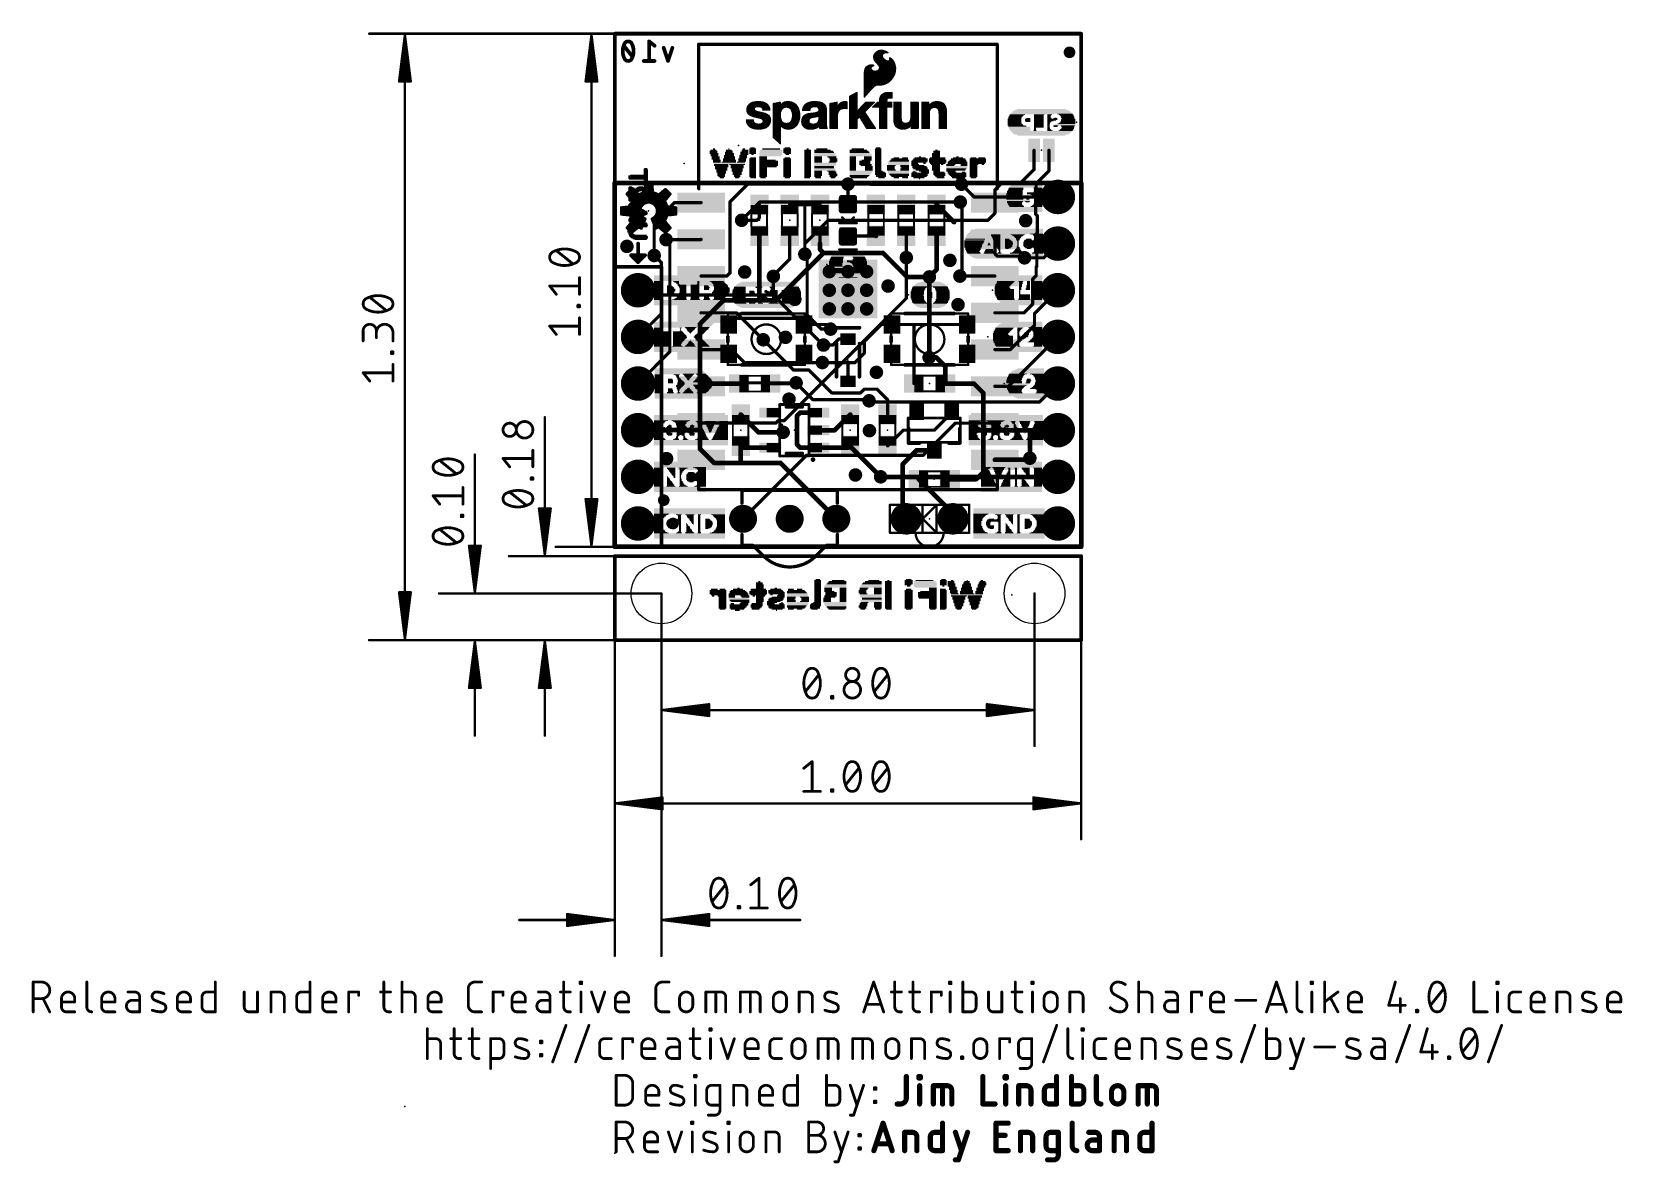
# Model space of a CAD drawing. Extents: x -31.8 to 54.9, y -28.5 to 33.1.
import ezdxf

# ---------------------------------------------------------------- set-up
doc = ezdxf.new("R2010")
doc.units = 0
for name, color, linetype in [('1', 12, 'CONTINUOUS'), ('16', 132, 'CONTINUOUS'), ('17', 110, 'CONTINUOUS'), ('18', 110, 'CONTINUOUS'), ('20', 53, 'CONTINUOUS'), ('21', 41, 'CONTINUOUS'), ('22', 40, 'CONTINUOUS'), ('23', 53, 'CONTINUOUS'), ('24', 53, 'CONTINUOUS'), ('47', 253, 'CONTINUOUS'), ('51', 53, 'CONTINUOUS'), ('52', 253, 'CONTINUOUS')]:
    doc.layers.add(name, color=color, linetype=linetype)

# ---------------------------------------------------------------- blocks, each defined once
blk = doc.blocks.new('RECT')
blk.add_solid([(-0.5, -0.5), (0.5, -0.5), (-0.5, 0.5), (0.5, 0.5)])
blk = doc.blocks.new('ROUNDP')
at = {"const_width": 0.5}
blk.add_lwpolyline([(0, -0.25, 1), (0, 0.25, 1), (0, -0.25)], format="xyb", dxfattribs=at)
blk = doc.blocks.new('RECT160000X160000R30')
at = {"const_width": 0.15}
blk.add_lwpolyline([(0.425, -0.35), (0.425, 0.35, 0.4142), (0.35, 0.425), (-0.35, 0.425, 0.4142), (-0.425, 0.35), (-0.425, -0.35, 0.4142), (-0.35, -0.425), (0.35, -0.425, 0.4142)], format="xyb", close=True, dxfattribs=at)
blk.add_solid([(-0.3754, -0.3754), (0.3754, -0.3754), (-0.3754, 0.3754), (0.3754, 0.3754)])
blk = doc.blocks.new('PIE')
at = {"const_width": 0.5}
blk.add_lwpolyline([(0, -0.25, 1), (0, 0.25, 1), (0, -0.25)], format="xyb", dxfattribs=at)
blk = doc.blocks.new('ROUNDV')
at = {"const_width": 0.5}
blk.add_lwpolyline([(0, -0.25, 1), (0, 0.25, 1), (0, -0.25)], format="xyb", dxfattribs=at)

msp = doc.modelspace()

# ---------------------------------------------------------------- linework, layer by layer
at = {"layer": '1'}
for points, const_width in [([(0, 24.892), (0, 5.08)], 0.254), ([(25.4, 24.892), (0, 24.892)], 0.254), ([(12.7, 23.737), (12.7, 24.8285)], 0.1778), ([(18.8793, 24.8214), (19.5707, 24.13)], 0.1778), ([(25.4, 5.08), (25.4, 24.892)], 0.254), ([(7.874, 23.71), (7.874, 22.9997)], 0.1778), ([(9.525, 23.71), (10.3505, 23.71)], 0.1778), ([(10.3505, 23.71), (11.176, 23.71)], 0.1778), ([(10.3505, 21.0185), (10.3505, 23.71)], 0.1778), ([(17.526, 23.71), (18.4785, 22.7575)], 0.254), ([(18.9103, 23.7561), (18.8158, 23.8506)], 0.1778), ([(18.9103, 19.9343), (18.9103, 23.7561)], 0.1778), ([(19.5707, 24.13), (24.13, 24.13)], 0.1778), ([(7.7343, 22.86), (6.9088, 22.86)], 0.1778), ([(7.874, 22.9997), (7.7343, 22.86)], 0.1778), ([(2.794, 21.8073), (2.9972, 21.6041)], 0.1778), ([(2.9972, 21.6041), (2.9972, 20.32)], 0.1778), ([(7.874, 22.01), (7.874, 18.5058)], 0.254), ([(9.525, 22.01), (9.525, 20.74)], 0.1778), ([(11.176, 21.59), (11.176, 21.2725)], 0.254), ([(11.176, 22.01), (11.176, 21.59)], 0.1778), ([(12.727, 22.01), (12.7, 21.983)], 0.1778), ([(14.224, 22.01), (12.727, 22.01)], 0.1778), ([(14.224, 22.01), (14.224, 22.01)], 0.254), ([(15.875, 22.01), (15.875, 20.828)], 0.1778), ([(17.526, 22.01), (17.526, 20.1686)], 0.254), ([(24.13, 21.59), (23.3555, 20.8155)], 0.1778), ([(2.54, 20.5486), (2.1463, 20.9423)], 0.1778), ([(9.525, 20.74), (8.636, 19.851)], 0.1778), ([(11.3665, 21.082), (8.7903, 18.5058)], 0.254), ([(11.176, 21.2725), (11.3665, 21.082)], 0.254), ([(14.605, 21.082), (11.3665, 21.082)], 0.254), ([(15.9112, 19.7758), (14.605, 21.082)], 0.254), ([(23.3555, 20.8155), (22.3141, 20.8155)], 0.1778), ([(2.54, 17.78), (2.54, 20.5486)], 0.1778), ([(2.9972, 20.32), (2.9972, 15.6972)], 0.1778), ([(8.636, 19.851), (8.636, 19.8054)], 0.1778), ([(17.526, 20.1686), (17.1332, 19.7758)], 0.254), ([(18.796, 19.82), (18.9103, 19.9343)], 0.1778), ([(17.1332, 19.7758), (15.9112, 19.7758)], 0.254), ([(5.9328, 18.5058), (4.6355, 17.2085)], 0.254), ([(7.874, 18.5058), (5.9328, 18.5058)], 0.254), ([(8.7903, 18.5058), (7.874, 18.5058)], 0.254), ([(1.27, 16.51), (2.54, 17.78)], 0.1778), ([(4.6355, 13.97), (4.6355, 17.2085)], 0.254), ([(6.205, 17.183), (6.548, 17.526)], 0.1778), ([(6.548, 17.526), (9.962, 17.526)], 0.1778), ([(9.962, 17.526), (10.305, 17.183)], 0.1778), ([(10.305, 17.183), (11.5013, 17.183)], 0.1778), ([(11.5013, 17.183), (11.7513, 16.9329)], 0.1778), ([(12.199, 16.39), (11.8745, 16.0655)], 0.1778), ([(12.7, 16.39), (12.199, 16.39)], 0.1778), ([(13.589, 16.256), (14.516, 17.183)], 0.1778), ([(14.516, 17.183), (15.095, 17.183)], 0.1778), ([(15.095, 17.183), (15.24, 17.183)], 0.1778), ([(15.24, 17.183), (16.51, 17.183)], 0.1778), ([(16.295, 13.97), (16.295, 17.183)], 0.1778), ([(16.295, 17.183), (16.51, 17.183)], 0.1778), ([(16.51, 17.183), (19.195, 17.183)], 0.1778), ([(2.9972, 15.6972), (2.794, 15.494)], 0.1778), ([(9.7321, 14.7066), (8.0853, 16.3534)], 0.1778), ([(11.8745, 16.0655), (11.3665, 16.0655)], 0.1778), ([(13.589, 15.621), (13.081, 15.113)], 0.1778), ([(13.589, 16.256), (13.589, 15.621)], 0.1778), ([(2.794, 15.494), (1.27, 13.97)], 0.1778), ([(10.5664, 14.7066), (9.7321, 14.7066)], 0.1778), ([(11.811, 13.462), (10.5664, 14.7066)], 0.1778), ([(12.7, 15.113), (11.303, 15.113)], 0.1778), ([(13.081, 15.113), (12.7, 15.113)], 0.1778), ([(12.7, 14.09), (12.7, 15.113)], 0.1778), ([(17.5006, 15.3924), (17.1196, 15.3924)], 0.254), ([(17.995, 14.898), (17.5006, 15.3924)], 0.254), ([(17.995, 13.97), (17.995, 14.898)], 0.254), ([(6.77, 13.97), (4.6355, 13.97)], 0.254), ([(4.6355, 11.4427), (4.6355, 13.97)], 0.254), ([(8.47, 13.97), (9.8375, 13.97)], 0.1778), ([(9.8375, 13.97), (9.8756, 14.0081)], 0.1778), ([(9.8756, 14.0081), (10.787, 13.0967)], 0.1778), ([(19.558, 13.97), (17.995, 13.97)], 0.254), ([(20.066, 13.462), (19.558, 13.97)], 0.254), ([(10.787, 13.0967), (13.7842, 13.0967)], 0.1778), ([(13.3844, 13.462), (11.811, 13.462)], 0.1778), ([(13.5876, 13.6652), (13.3844, 13.462)], 0.1778), ([(14.2748, 13.6652), (13.5876, 13.6652)], 0.1778), ([(13.8507, 13.0302), (13.7842, 13.0967)], 0.1778), ([(14.859, 13.081), (14.2748, 13.6652)], 0.1778), ([(14.859, 12.28), (14.859, 13.081)], 0.1778), ([(20.066, 11.43), (20.066, 13.462)], 0.254), ([(6.858, 12.28), (7.8223, 11.3157)], 0.254), ([(9.9314, 12.2174), (10.094, 12.38)], 0.254), ([(9.9314, 10.6426), (9.9314, 12.2174)], 0.254), ([(10.094, 12.38), (11.0791, 12.38)], 0.254), ([(12.827, 12.28), (11.977, 11.43)], 0.254), ([(18.349, 12.38), (17.399, 11.43)], 0.1778), ([(18.349, 12.43), (18.349, 12.38)], 0.1778), ([(18.349, 12.43), (18.349, 12.38)], 0.1778), ([(1.27, 11.43), (1.2827, 11.4427)], 0.254), ([(3.7563, 11.4427), (1.2827, 11.4427)], 0.254), ([(4.3913, 11.4427), (3.7563, 11.4427)], 0.254), ([(4.6355, 11.4427), (4.3913, 11.4427)], 0.254), ([(4.6453, 11.4427), (4.3913, 11.4427)], 0.254), ([(4.6453, 10.4042), (4.6453, 11.4427)], 0.254), ([(7.8223, 11.3157), (9.1694, 11.3157)], 0.254), ([(11.0791, 11.43), (11.977, 11.43)], 0.254), ([(14.859, 10.58), (15.709, 11.43)], 0.1778), ([(17.399, 11.43), (15.709, 11.43)], 0.1778), ([(20.066, 9.144), (20.066, 11.43)], 0.254), ([(22.606, 11.43), (20.066, 11.43)], 0.254), ([(22.606, 9.906), (22.606, 11.43)], 0.254), ([(24.13, 11.43), (22.606, 11.43)], 0.254), ([(5.3975, 9.652), (4.6453, 10.4042)], 0.254), ([(6.858, 10.58), (6.858, 9.652)], 0.254), ([(6.958, 10.48), (6.858, 10.58)], 0.254), ([(8.4789, 10.48), (6.958, 10.48)], 0.254), ([(10.094, 10.48), (9.9314, 10.6426)], 0.254), ([(11.0791, 10.48), (10.094, 10.48)], 0.254), ([(11.0791, 10.48), (12.727, 10.48)], 0.254), ([(12.827, 10.58), (12.727, 10.48)], 0.254), ([(12.827, 10.58), (12.827, 10.541)], 0.254), ([(14.478, 8.89), (12.827, 10.541)], 0.254), ([(15.6845, 9.5885), (16.426, 10.33)], 0.254), ([(16.426, 10.33), (17.399, 10.33)], 0.254), ([(6.858, 9.652), (5.3975, 9.652)], 0.254), ([(9.017, 9.652), (6.858, 9.652)], 0.254), ([(12.065, 6.604), (9.017, 9.652)], 0.254), ([(15.6845, 6.7945), (15.6845, 9.5885)], 0.254), ([(18.415, 6.897), (16.549, 8.763)], 0.254), ([(18.249, 8.763), (19.05, 8.763)], 0.254), ([(19.05, 8.763), (19.177, 8.763)], 0.254), ([(19.05, 8.763), (19.685, 8.763)], 0.254), ([(19.685, 8.763), (20.066, 9.144)], 0.254), ([(18.415, 6.604), (18.415, 6.897)], 0.254), ([(15.875, 6.604), (15.6845, 6.7945)], 0.254), ([(0, 5.08), (25.4, 5.08)], 0.254)]:
    msp.add_lwpolyline(points, dxfattribs=dict(at, const_width=const_width))
for points, const_width in [([(0.0635, 24.892, 1), (-0.0635, 24.892)], 0.127), ([(0, 24.9555, 1), (0, 24.8285)], 0.127), ([(12.7445, 24.8285, 1), (12.6556, 24.8285)], 0.0889), ([(18.9107, 24.8528, 1), (18.8479, 24.79)], 0.0889), ([(25.4635, 24.892, 1), (25.3365, 24.892)], 0.127), ([(25.4, 24.8285, 1), (25.4, 24.9555)], 0.127), ([(7.9185, 23.71, 1), (7.8296, 23.71)], 0.0889), ([(9.525, 23.7545, 1), (9.525, 23.6655)], 0.0889), ([(10.3505, 23.7545, 1), (10.3505, 23.6655)], 0.0889), ([(10.3949, 23.71, 1), (10.3061, 23.71)], 0.0889), ([(10.3505, 23.6655, 1), (10.3505, 23.7545)], 0.0889), ([(11.176, 23.6655, 1), (11.176, 23.7545)], 0.0889), ([(12.6556, 23.737, 1), (12.7445, 23.737)], 0.0889), ([(17.5709, 23.7549, 1), (17.4811, 23.6651)], 0.127), ([(18.8472, 23.882, 1), (18.7844, 23.8192)], 0.0889), ([(18.9548, 23.7561, 1), (18.8658, 23.7561)], 0.0889), ([(18.8789, 23.7247, 1), (18.9417, 23.7875)], 0.0889), ([(19.5707, 24.1745, 1), (19.5707, 24.0856)], 0.0889), ([(19.5393, 24.0986, 1), (19.6021, 24.1614)], 0.0889), ([(24.13, 24.0856, 1), (24.13, 24.1745)], 0.0889), ([(6.9088, 22.9045, 1), (6.9088, 22.8155)], 0.0889), ([(7.7029, 22.8914, 1), (7.7657, 22.8286)], 0.0889), ([(7.7343, 22.8155, 1), (7.7343, 22.9045)], 0.0889), ([(7.8296, 22.9997, 1), (7.9185, 22.9997)], 0.0889), ([(7.9054, 22.9683, 1), (7.8426, 23.0311)], 0.0889), ([(18.4336, 22.7126, 1), (18.5234, 22.8024)], 0.127), ([(2.8254, 21.8387, 1), (2.7626, 21.7759)], 0.0889), ([(3.0417, 21.6041, 1), (2.9528, 21.6041)], 0.0889), ([(2.9658, 21.5727, 1), (3.0286, 21.6355)], 0.0889), ([(7.9375, 22.01, 1), (7.8105, 22.01)], 0.127), ([(9.5694, 22.01, 1), (9.4806, 22.01)], 0.0889), ([(11.2395, 21.59, 1), (11.1125, 21.59)], 0.127), ([(11.2204, 22.01, 1), (11.1316, 22.01)], 0.0889), ([(12.6686, 22.0144, 1), (12.7314, 21.9516)], 0.0889), ([(12.727, 22.0545, 1), (12.727, 21.9656)], 0.0889), ([(12.7584, 21.9786, 1), (12.6956, 22.0414)], 0.0889), ([(14.224, 22.0735, 1), (14.224, 21.9465)], 0.127), ([(14.224, 21.9465, 1), (14.224, 22.0735)], 0.127), ([(14.224, 21.9656, 1), (14.224, 22.0545)], 0.0889), ([(15.9194, 22.01, 1), (15.8306, 22.01)], 0.0889), ([(17.5895, 22.01, 1), (17.4625, 22.01)], 0.127), ([(24.1614, 21.5586, 1), (24.0986, 21.6214)], 0.0889), ([(2.1777, 20.9737, 1), (2.1149, 20.9109)], 0.0889), ([(9.5564, 20.7086, 1), (9.4936, 20.7714)], 0.0889), ([(10.3061, 21.0185, 1), (10.3949, 21.0185)], 0.0889), ([(11.2209, 21.3174, 1), (11.1311, 21.2276)], 0.127), ([(11.1125, 21.2725, 1), (11.2395, 21.2725)], 0.127), ([(11.1316, 21.59, 1), (11.2204, 21.59)], 0.0889), ([(11.3665, 21.1455, 1), (11.3665, 21.0185)], 0.127), ([(11.4114, 21.0371, 1), (11.3216, 21.1269)], 0.127), ([(11.3216, 21.0371, 1), (11.4114, 21.1269)], 0.127), ([(14.6499, 21.1269, 1), (14.5601, 21.0371)], 0.127), ([(14.605, 21.0185, 1), (14.605, 21.1455)], 0.127), ([(15.8306, 20.828, 1), (15.9194, 20.828)], 0.0889), ([(22.3141, 20.86, 1), (22.3141, 20.771)], 0.0889), ([(23.3241, 20.8469, 1), (23.3869, 20.7841)], 0.0889), ([(23.3555, 20.771, 1), (23.3555, 20.86)], 0.0889), ([(2.5844, 20.5486, 1), (2.4956, 20.5486)], 0.0889), ([(2.5086, 20.5172, 1), (2.5714, 20.58)], 0.0889), ([(3.0417, 20.32, 1), (2.9528, 20.32)], 0.0889), ([(2.9528, 20.32, 1), (3.0417, 20.32)], 0.0889), ([(8.6046, 19.8824, 1), (8.6674, 19.8196)], 0.0889), ([(8.6805, 19.851, 1), (8.5916, 19.851)], 0.0889), ([(9.4806, 20.74, 1), (9.5694, 20.74)], 0.0889), ([(17.4625, 20.1686, 1), (17.5895, 20.1686)], 0.127), ([(17.5709, 20.1237, 1), (17.4811, 20.2135)], 0.127), ([(18.8658, 19.9343, 1), (18.9548, 19.9343)], 0.0889), ([(18.9417, 19.9029, 1), (18.8789, 19.9657)], 0.0889), ([(8.5916, 19.8054, 1), (8.6805, 19.8054)], 0.0889), ([(15.9112, 19.8393, 1), (15.9112, 19.7123)], 0.127), ([(15.8663, 19.7309, 1), (15.9561, 19.8207)], 0.127), ([(17.0883, 19.8207, 1), (17.1781, 19.7309)], 0.127), ([(17.1332, 19.7123, 1), (17.1332, 19.8393)], 0.127), ([(18.7646, 19.8514, 1), (18.8274, 19.7886)], 0.0889), ([(5.9328, 18.5693, 1), (5.9328, 18.4423)], 0.127), ([(5.9777, 18.4609, 1), (5.8879, 18.5507)], 0.127), ([(7.874, 18.5693, 1), (7.874, 18.4423)], 0.127), ([(7.8105, 18.5058, 1), (7.9375, 18.5058)], 0.127), ([(7.874, 18.4423, 1), (7.874, 18.5693)], 0.127), ([(8.7454, 18.5507, 1), (8.8352, 18.4609)], 0.127), ([(8.7903, 18.4423, 1), (8.7903, 18.5693)], 0.127), ([(2.4956, 17.78, 1), (2.5844, 17.78)], 0.0889), ([(2.5714, 17.7486, 1), (2.5086, 17.8114)], 0.0889), ([(4.699, 17.2085, 1), (4.572, 17.2085)], 0.127), ([(6.548, 17.5705, 1), (6.548, 17.4815)], 0.0889), ([(6.5794, 17.4946, 1), (6.5166, 17.5574)], 0.0889), ([(9.9934, 17.5574, 1), (9.9306, 17.4946)], 0.0889), ([(9.962, 17.4815, 1), (9.962, 17.5705)], 0.0889), ([(1.2386, 16.5414, 1), (1.3014, 16.4786)], 0.0889), ([(4.5906, 17.2534, 1), (4.6804, 17.1636)], 0.127), ([(6.1736, 17.2144, 1), (6.2364, 17.1516)], 0.0889), ([(10.305, 17.2275, 1), (10.305, 17.1385)], 0.0889), ([(10.2736, 17.1516, 1), (10.3364, 17.2144)], 0.0889), ([(11.5327, 17.2144, 1), (11.4698, 17.1516)], 0.0889), ([(11.5013, 17.1385, 1), (11.5013, 17.2275)], 0.0889), ([(11.7199, 16.9015, 1), (11.7828, 16.9644)], 0.0889), ([(12.199, 16.4345, 1), (12.199, 16.3455)], 0.0889), ([(12.2304, 16.3586, 1), (12.1676, 16.4214)], 0.0889), ([(12.7, 16.3455, 1), (12.7, 16.4345)], 0.0889), ([(14.516, 17.2275, 1), (14.516, 17.1385)], 0.0889), ([(14.5474, 17.1516, 1), (14.4846, 17.2144)], 0.0889), ([(15.095, 17.2275, 1), (15.095, 17.1385)], 0.0889), ([(15.095, 17.1385, 1), (15.095, 17.2275)], 0.0889), ([(15.24, 17.2275, 1), (15.24, 17.1385)], 0.0889), ([(15.24, 17.1385, 1), (15.24, 17.2275)], 0.0889), ([(16.295, 17.2275, 1), (16.295, 17.1385)], 0.0889), ([(16.3395, 17.183, 1), (16.2506, 17.183)], 0.0889), ([(16.51, 17.2275, 1), (16.51, 17.1385)], 0.0889), ([(16.51, 17.1385, 1), (16.51, 17.2275)], 0.0889), ([(16.51, 17.1385, 1), (16.51, 17.2275)], 0.0889), ([(19.195, 17.1385, 1), (19.195, 17.2275)], 0.0889), ([(2.9528, 15.6972, 1), (3.0417, 15.6972)], 0.0889), ([(3.0286, 15.6658, 1), (2.9658, 15.7286)], 0.0889), ([(8.1167, 16.3848, 1), (8.0539, 16.322)], 0.0889), ([(11.3665, 16.11, 1), (11.3665, 16.021)], 0.0889), ([(11.8431, 16.0969, 1), (11.9059, 16.0341)], 0.0889), ([(11.8745, 16.021, 1), (11.8745, 16.11)], 0.0889), ([(13.5576, 16.2874, 1), (13.6204, 16.2246)], 0.0889), ([(13.6334, 16.256, 1), (13.5446, 16.256)], 0.0889), ([(13.5446, 15.621, 1), (13.6334, 15.621)], 0.0889), ([(13.6204, 15.5896, 1), (13.5576, 15.6524)], 0.0889), ([(2.7626, 15.5254, 1), (2.8254, 15.4626)], 0.0889), ([(2.8254, 15.4626, 1), (2.7626, 15.5254)], 0.0889), ([(9.7321, 14.751, 1), (9.7321, 14.6622)], 0.0889), ([(9.7007, 14.6752, 1), (9.7635, 14.738)], 0.0889), ([(10.5978, 14.738, 1), (10.535, 14.6752)], 0.0889), ([(10.5664, 14.6622, 1), (10.5664, 14.751)], 0.0889), ([(11.303, 15.1575, 1), (11.303, 15.0686)], 0.0889), ([(12.7, 15.1575, 1), (12.7, 15.0686)], 0.0889), ([(12.7445, 15.113, 1), (12.6556, 15.113)], 0.0889), ([(12.7, 15.0686, 1), (12.7, 15.1575)], 0.0889), ([(13.0496, 15.1444, 1), (13.1124, 15.0816)], 0.0889), ([(13.081, 15.0686, 1), (13.081, 15.1575)], 0.0889), ([(17.1196, 15.4559, 1), (17.1196, 15.3289)], 0.127), ([(17.5455, 15.4373, 1), (17.4557, 15.3475)], 0.127), ([(17.5006, 15.3289, 1), (17.5006, 15.4559)], 0.127), ([(18.0585, 14.898, 1), (17.9315, 14.898)], 0.127), ([(17.9501, 14.8531, 1), (18.0399, 14.9429)], 0.127), ([(1.2386, 14.0014, 1), (1.3014, 13.9386)], 0.0889), ([(4.6355, 14.0335, 1), (4.6355, 13.9065)], 0.127), ([(4.699, 13.97, 1), (4.572, 13.97)], 0.127), ([(4.572, 13.97, 1), (4.699, 13.97)], 0.127), ([(6.77, 13.9065, 1), (6.77, 14.0335)], 0.127), ([(8.47, 14.0145, 1), (8.47, 13.9256)], 0.0889), ([(9.806, 14.0014, 1), (9.8689, 13.9386)], 0.0889), ([(9.907, 14.0395, 1), (9.8441, 13.9767)], 0.0889), ([(9.8375, 13.9256, 1), (9.8375, 14.0145)], 0.0889), ([(9.907, 13.9767, 1), (9.8441, 14.0395)], 0.0889), ([(12.6556, 14.09, 1), (12.7445, 14.09)], 0.0889), ([(16.2506, 13.97, 1), (16.3395, 13.97)], 0.0889), ([(17.995, 14.0335, 1), (17.995, 13.9065)], 0.127), ([(17.9315, 13.97, 1), (18.0585, 13.97)], 0.127), ([(19.6029, 14.0149, 1), (19.5131, 13.9251)], 0.127), ([(19.558, 13.9065, 1), (19.558, 14.0335)], 0.127), ([(10.787, 13.1411, 1), (10.787, 13.0523)], 0.0889), ([(10.7555, 13.0653, 1), (10.8184, 13.1281)], 0.0889), ([(11.811, 13.5065, 1), (11.811, 13.4176)], 0.0889), ([(11.7796, 13.4306, 1), (11.8424, 13.4934)], 0.0889), ([(13.353, 13.4934, 1), (13.4159, 13.4306)], 0.0889), ([(13.3844, 13.4176, 1), (13.3844, 13.5065)], 0.0889), ([(13.5876, 13.7096, 1), (13.5876, 13.6208)], 0.0889), ([(13.6191, 13.6338, 1), (13.5562, 13.6966)], 0.0889), ([(13.8156, 13.1281, 1), (13.7527, 13.0653)], 0.0889), ([(13.7842, 13.0523, 1), (13.7842, 13.1411)], 0.0889), ([(13.8192, 12.9988, 1), (13.8821, 13.0616)], 0.0889), ([(14.3062, 13.6966, 1), (14.2434, 13.6338)], 0.0889), ([(14.2748, 13.6208, 1), (14.2748, 13.7096)], 0.0889), ([(14.9034, 13.081, 1), (14.8146, 13.081)], 0.0889), ([(14.8276, 13.0496, 1), (14.8904, 13.1124)], 0.0889), ([(20.1295, 13.462, 1), (20.0025, 13.462)], 0.127), ([(20.0211, 13.4171, 1), (20.1109, 13.5069)], 0.127), ([(6.9029, 12.3249, 1), (6.8131, 12.2351)], 0.127), ([(9.9949, 12.2174, 1), (9.8679, 12.2174)], 0.127), ([(9.8865, 12.2623, 1), (9.9763, 12.1725)], 0.127), ([(10.094, 12.4435, 1), (10.094, 12.3165)], 0.127), ([(10.1389, 12.3351, 1), (10.0491, 12.4249)], 0.127), ([(11.0791, 12.3165, 1), (11.0791, 12.4435)], 0.127), ([(12.8719, 12.2351, 1), (12.7821, 12.3249)], 0.127), ([(14.8146, 12.28, 1), (14.9034, 12.28)], 0.0889), ([(18.3935, 12.43, 1), (18.3045, 12.43)], 0.0889), ([(18.3935, 12.43, 1), (18.3045, 12.43)], 0.0889), ([(18.3045, 12.38, 1), (18.3935, 12.38)], 0.0889), ([(18.3045, 12.38, 1), (18.3935, 12.38)], 0.0889), ([(18.3804, 12.3486, 1), (18.3176, 12.4114)], 0.0889), ([(1.2251, 11.4749, 1), (1.3149, 11.3851)], 0.127), ([(1.2827, 11.5062, 1), (1.2827, 11.3792)], 0.127), ([(1.3276, 11.3978, 1), (1.2378, 11.4876)], 0.127), ([(3.7563, 11.5062, 1), (3.7563, 11.3792)], 0.127), ([(3.7563, 11.3792, 1), (3.7563, 11.5062)], 0.127), ([(4.3913, 11.5062, 1), (4.3913, 11.3792)], 0.127), ([(4.3913, 11.5062, 1), (4.3913, 11.3792)], 0.127), ([(4.3913, 11.3792, 1), (4.3913, 11.5062)], 0.127), ([(4.572, 11.4427, 1), (4.699, 11.4427)], 0.127), ([(4.7088, 11.4427, 1), (4.5818, 11.4427)], 0.127), ([(4.6355, 11.3792, 1), (4.6355, 11.5062)], 0.127), ([(4.6453, 11.3792, 1), (4.6453, 11.5062)], 0.127), ([(7.8223, 11.3792, 1), (7.8223, 11.2522)], 0.127), ([(7.7774, 11.2708, 1), (7.8672, 11.3606)], 0.127), ([(9.1694, 11.2522, 1), (9.1694, 11.3792)], 0.127), ([(11.0791, 11.4935, 1), (11.0791, 11.3665)], 0.127), ([(11.9321, 11.4749, 1), (12.0219, 11.3851)], 0.127), ([(11.977, 11.3665, 1), (11.977, 11.4935)], 0.127), ([(15.709, 11.4744, 1), (15.709, 11.3856)], 0.0889), ([(15.7404, 11.3986, 1), (15.6776, 11.4614)], 0.0889), ([(17.3676, 11.4614, 1), (17.4304, 11.3986)], 0.0889), ([(17.399, 11.3856, 1), (17.399, 11.4744)], 0.0889), ([(20.1295, 11.43, 1), (20.0025, 11.43)], 0.127), ([(20.066, 11.4935, 1), (20.066, 11.3665)], 0.127), ([(20.0025, 11.43, 1), (20.1295, 11.43)], 0.127), ([(22.6695, 11.43, 1), (22.5425, 11.43)], 0.127), ([(22.606, 11.4935, 1), (22.606, 11.3665)], 0.127), ([(22.606, 11.3665, 1), (22.606, 11.4935)], 0.127), ([(24.13, 11.3665, 1), (24.13, 11.4935)], 0.127), ([(4.6902, 10.4491, 1), (4.6004, 10.3593)], 0.127), ([(4.5818, 10.4042, 1), (4.7088, 10.4042)], 0.127), ([(6.9215, 10.58, 1), (6.7945, 10.58)], 0.127), ([(6.9029, 10.6249, 1), (6.8131, 10.5351)], 0.127), ([(6.958, 10.5435, 1), (6.958, 10.4165)], 0.127), ([(6.9131, 10.4351, 1), (7.0029, 10.5249)], 0.127), ([(8.4789, 10.4165, 1), (8.4789, 10.5435)], 0.127), ([(9.9763, 10.6875, 1), (9.8865, 10.5977)], 0.127), ([(9.8679, 10.6426, 1), (9.9949, 10.6426)], 0.127), ([(10.094, 10.5435, 1), (10.094, 10.4165)], 0.127), ([(10.0491, 10.4351, 1), (10.1389, 10.5249)], 0.127), ([(11.0791, 10.5435, 1), (11.0791, 10.4165)], 0.127), ([(11.0791, 10.4165, 1), (11.0791, 10.5435)], 0.127), ([(12.6821, 10.5249, 1), (12.7719, 10.4351)], 0.127), ([(12.727, 10.4165, 1), (12.727, 10.5435)], 0.127), ([(12.8905, 10.58, 1), (12.7635, 10.58)], 0.127), ([(12.8719, 10.5859, 1), (12.7821, 10.4961)], 0.127), ([(12.7635, 10.541, 1), (12.8905, 10.541)], 0.127), ([(12.8719, 10.5351, 1), (12.7821, 10.6249)], 0.127), ([(14.8276, 10.6114, 1), (14.8904, 10.5486)], 0.0889), ([(16.426, 10.3935, 1), (16.426, 10.2665)], 0.127), ([(16.4709, 10.2851, 1), (16.3811, 10.3749)], 0.127), ([(17.399, 10.2665, 1), (17.399, 10.3935)], 0.127), ([(5.3975, 9.7155, 1), (5.3975, 9.5885)], 0.127), ([(5.3526, 9.6071, 1), (5.4424, 9.6969)], 0.127), ([(6.858, 9.7155, 1), (6.858, 9.5885)], 0.127), ([(6.7945, 9.652, 1), (6.9215, 9.652)], 0.127), ([(6.858, 9.5885, 1), (6.858, 9.7155)], 0.127), ([(9.0619, 9.6969, 1), (8.9721, 9.6071)], 0.127), ([(9.017, 9.5885, 1), (9.017, 9.7155)], 0.127), ([(15.748, 9.5885, 1), (15.621, 9.5885)], 0.127), ([(15.6396, 9.6334, 1), (15.7294, 9.5436)], 0.127), ([(22.5425, 9.906, 1), (22.6695, 9.906)], 0.127), ([(14.4331, 8.8451, 1), (14.5229, 8.9349)], 0.127), ([(16.5939, 8.8079, 1), (16.5041, 8.7181)], 0.127), ([(18.249, 8.8265, 1), (18.249, 8.6995)], 0.127), ([(19.05, 8.8265, 1), (19.05, 8.6995)], 0.127), ([(19.05, 8.8265, 1), (19.05, 8.6995)], 0.127), ([(19.05, 8.6995, 1), (19.05, 8.8265)], 0.127), ([(19.177, 8.6995, 1), (19.177, 8.8265)], 0.127), ([(19.6401, 8.8079, 1), (19.7299, 8.7181)], 0.127), ([(19.685, 8.6995, 1), (19.685, 8.8265)], 0.127), ([(20.0025, 9.144, 1), (20.1295, 9.144)], 0.127), ([(20.1109, 9.0991, 1), (20.0211, 9.1889)], 0.127), ([(18.4785, 6.897, 1), (18.3515, 6.897)], 0.127), ([(18.3701, 6.8521, 1), (18.4599, 6.9419)], 0.127), ([(12.0201, 6.5591, 1), (12.1099, 6.6489)], 0.127), ([(15.7294, 6.8394, 1), (15.6396, 6.7496)], 0.127), ([(15.621, 6.7945, 1), (15.748, 6.7945)], 0.127), ([(15.8301, 6.5591, 1), (15.9199, 6.6489)], 0.127), ([(18.3515, 6.604, 1), (18.4785, 6.604)], 0.127), ([(0, 5.1435, 1), (0, 5.0165)], 0.127), ([(25.4, 5.0165, 1), (25.4, 5.1435)], 0.127), ([(-0.0635, 5.08, 1), (0.0635, 5.08)], 0.127), ([(25.3365, 5.08, 1), (25.4635, 5.08)], 0.127)]:
    msp.add_lwpolyline(points, format="xyb", dxfattribs=dict(at, const_width=const_width))
at = {"layer": '16'}
for points, const_width in [([(0.5207, 32.4527, 0.1139), (0.4318, 32.0675)], 0.2032), ([(0.4318, 32.0675, 0.1139), (0.5207, 31.6823)], 0.2032), ([(0.4826, 32.0675, 1), (0.381, 32.0675)], 0.1016), ([(0.381, 32.0675, 1), (0.4826, 32.0675)], 0.1016), ([(0.5307, 32.3956, 1), (0.4514, 32.3321)], 0.1016), ([(0.7281, 32.6009, 0.3205), (0.5207, 32.4527)], 0.2032), ([(0.4726, 32.4692, 1), (0.5688, 32.4363)], 0.1016), ([(0.5664, 32.4305, 1), (0.475, 32.475)], 0.1016), ([(0.9356, 32.4527, 0.3205), (0.7281, 32.6009)], 0.2032), ([(0.7281, 32.6517, 1), (0.7281, 32.5501)], 0.1016), ([(0.7281, 32.5501, 1), (0.7281, 32.6517)], 0.1016), ([(1.0245, 32.0675, 0.1139), (0.9356, 32.4527)], 0.2032), ([(0.9812, 32.475, 1), (0.8899, 32.4305)], 0.1016), ([(0.9356, 31.6823, 0.1139), (1.0245, 32.0675)], 0.2032), ([(0.8875, 32.4363, 1), (0.9836, 32.4692)], 0.1016), ([(1.0753, 32.0675, 1), (0.9737, 32.0675)], 0.1016), ([(0.9737, 32.0675, 1), (1.0753, 32.0675)], 0.1016), ([(1.9029, 32.6406, 1), (1.8394, 32.5612)], 0.1016), ([(1.9219, 32.6009, 1), (1.8203, 32.6009)], 0.1016), ([(2.1357, 32.3242, 1), (2.1992, 32.4035)], 0.1016), ([(2.711, 32.2614, 1), (2.6146, 32.2292)], 0.1016), ([(3.1851, 32.2292, 1), (3.0887, 32.2614)], 0.1016), ([(0.5207, 31.6823, 0.3205), (0.7281, 31.5341)], 0.2032), ([(0.5688, 31.6987, 1), (0.4727, 31.6658)], 0.1016), ([(0.475, 31.66, 1), (0.5664, 31.7045)], 0.1016), ([(0.7281, 31.5341, 0.3205), (0.9356, 31.6823)], 0.2032), ([(0.7281, 31.5849, 1), (0.7281, 31.4833)], 0.1016), ([(0.7281, 31.4833, 1), (0.7281, 31.5849)], 0.1016), ([(0.8899, 31.7045, 1), (0.9812, 31.66)], 0.1016), ([(0.9836, 31.6658, 1), (0.8875, 31.6987)], 0.1016), ([(0.9255, 31.7394, 1), (1.0049, 31.8029)], 0.1016), ([(1.5748, 31.5849, 1), (1.5748, 31.4833)], 0.1016), ([(1.8203, 31.5341, 1), (1.9219, 31.5341)], 0.1016), ([(2.1675, 31.4833, 1), (2.1675, 31.5849)], 0.1016), ([(2.8516, 31.5502, 1), (2.948, 31.518)], 0.1016), ([(2.8516, 31.518, 1), (2.948, 31.5502)], 0.1016), ([(22.866, 26.7014, 1), (22.8032, 26.6386)], 0.0889), ([(22.8794, 26.6696, 1), (22.7905, 26.6696)], 0.0889), ([(22.8035, 26.6382, 1), (22.8664, 26.7011)], 0.0889), ([(23.6919, 26.67, 1), (23.6029, 26.67)], 0.0889), ([(22.7905, 25.629, 1), (22.8794, 25.629)], 0.0889), ([(22.8664, 25.5975, 1), (22.8035, 25.6604)], 0.0889), ([(23.6029, 25.5524, 1), (23.6919, 25.5524)], 0.0889), ([(23.6788, 25.521, 1), (23.616, 25.5838)], 0.0889), ([(0.0635, 24.892, 1), (-0.0635, 24.892)], 0.127), ([(0, 24.9555, 1), (0, 24.8285)], 0.127), ([(7.2467, 24.873, 1), (7.2467, 24.7841)], 0.0889), ([(7.2781, 24.7971, 1), (7.2152, 24.8599)], 0.0889), ([(12.7, 24.873, 1), (12.7, 24.7841)], 0.0889), ([(12.7, 24.7841, 1), (12.7, 24.873)], 0.0889), ([(13.9379, 24.8599, 1), (13.8751, 24.7971)], 0.0889), ([(13.9136, 24.8659, 1), (13.9136, 24.7769)], 0.0889), ([(13.8822, 24.79, 1), (13.945, 24.8528)], 0.0889), ([(13.9065, 24.7841, 1), (13.9065, 24.873)], 0.0889), ([(18.8793, 24.7769, 1), (18.8793, 24.8659)], 0.0889), ([(20.7445, 24.51, 1), (20.6555, 24.51)], 0.0889), ([(20.6686, 24.5414, 1), (20.7314, 24.4786)], 0.0889), ([(21.082, 24.9365, 1), (21.082, 24.8475)], 0.0889), ([(21.1134, 24.8606, 1), (21.0506, 24.9234)], 0.0889), ([(22.0666, 24.9234, 1), (22.1294, 24.8606)], 0.0889), ([(22.098, 24.8475, 1), (22.098, 24.9365)], 0.0889), ([(22.968, 24.6298, 1), (22.879, 24.6298)], 0.0889), ([(22.8921, 24.6612, 1), (22.9549, 24.5983)], 0.0889), ([(22.9934, 24.8539, 1), (22.9045, 24.8539)], 0.0889), ([(22.9175, 24.8853, 1), (22.9803, 24.8225)], 0.0889), ([(22.9045, 24.6552, 1), (22.9934, 24.6552)], 0.0889), ([(22.9803, 24.6237, 1), (22.9175, 24.6866)], 0.0889), ([(25.4635, 24.892, 1), (25.3365, 24.892)], 0.127), ([(25.4, 24.8285, 1), (25.4, 24.9555)], 0.127), ([(3.246, 23.8645, 1), (3.246, 23.7755)], 0.0889), ([(3.2774, 23.7886, 1), (3.2146, 23.8514)], 0.0889), ([(4.7, 23.7755, 1), (4.7, 23.8645)], 0.0889), ([(6.3183, 23.8556, 1), (6.2294, 23.8556)], 0.0889), ([(6.2424, 23.8871, 1), (6.3052, 23.8242)], 0.0889), ([(7.8994, 23.8951, 1), (7.8994, 23.8061)], 0.0889), ([(7.9308, 23.8192, 1), (7.868, 23.882)], 0.0889), ([(18.8158, 23.8061, 1), (18.8158, 23.8951)], 0.0889), ([(20.7445, 24.13, 1), (20.6555, 24.13)], 0.0889), ([(20.7445, 24.13, 1), (20.6555, 24.13)], 0.0889), ([(20.6555, 24.13, 1), (20.7445, 24.13)], 0.0889), ([(20.6555, 23.82, 1), (20.7445, 23.82)], 0.0889), ([(2.1149, 22.7517, 1), (2.1777, 22.6889)], 0.0889), ([(2.1907, 22.7203, 1), (2.1019, 22.7203)], 0.0889), ([(6.8774, 22.8914, 1), (6.9402, 22.8286)], 0.0889), ([(11.6205, 22.9045, 1), (11.6205, 22.8155)], 0.0889), ([(11.6519, 22.8286, 1), (11.5891, 22.8914)], 0.0889), ([(20.2886, 22.8914, 1), (20.3514, 22.8286)], 0.0889), ([(20.32, 22.8155, 1), (20.32, 22.9045)], 0.0889), ([(20.6555, 23.24, 1), (20.7445, 23.24)], 0.0889), ([(20.7314, 23.2086, 1), (20.6686, 23.2714)], 0.0889), ([(22.9549, 23.218, 1), (22.8921, 23.1551)], 0.0889), ([(22.879, 23.1865, 1), (22.968, 23.1865)], 0.0889), ([(23.0569, 23.0976, 1), (22.9679, 23.0976)], 0.0889), ([(22.981, 23.0662, 1), (23.0438, 23.1291)], 0.0889), ([(2.794, 21.8518, 1), (2.794, 21.7629)], 0.0889), ([(4.6559, 21.8387, 1), (4.7187, 21.7759)], 0.0889), ([(4.7314, 21.7886, 1), (4.6686, 21.8514)], 0.0889), ([(4.6873, 21.7629, 1), (4.6873, 21.8518)], 0.0889), ([(10.3191, 21.6214, 1), (10.3819, 21.5586)], 0.0889), ([(10.3949, 21.59, 1), (10.3061, 21.59)], 0.0889), ([(20.7314, 21.8514, 1), (20.6686, 21.7886)], 0.0889), ([(20.7582, 21.8063, 1), (20.6692, 21.8063)], 0.0889), ([(20.6823, 21.7749, 1), (20.7451, 21.8377)], 0.0889), ([(22.968, 22.0898, 1), (22.879, 22.0898)], 0.0889), ([(22.8921, 22.1212, 1), (22.9549, 22.0583)], 0.0889), ([(22.9679, 22.1787, 1), (23.0569, 22.1787)], 0.0889), ([(23.0438, 22.1472, 1), (22.981, 22.2101)], 0.0889), ([(2.1019, 20.9423, 1), (2.1907, 20.9423)], 0.0889), ([(10.3819, 21.0499, 1), (10.3191, 20.9871)], 0.0889), ([(10.3061, 21.0185, 1), (10.3949, 21.0185)], 0.0889), ([(10.522, 20.8915, 1), (10.4331, 20.8915)], 0.0889), ([(10.4461, 20.8601, 1), (10.5089, 20.9229)], 0.0889), ([(15.9194, 20.828, 1), (15.8306, 20.828)], 0.0889), ([(20.6692, 21.0312, 1), (20.7582, 21.0312)], 0.0889), ([(20.7451, 21.0626, 1), (20.6823, 20.9998)], 0.0889), ([(20.8407, 20.9487, 1), (20.8407, 20.8597)], 0.0889), ([(20.8093, 20.8728, 1), (20.8721, 20.9356)], 0.0889), ([(22.2568, 20.9356, 1), (22.194, 20.8728)], 0.0889), ([(22.2254, 20.8597, 1), (22.2254, 20.9487)], 0.0889), ([(22.2827, 20.7841, 1), (22.3455, 20.8469)], 0.0889), ([(22.9549, 21.1642, 1), (22.8921, 21.1014)], 0.0889), ([(22.879, 21.1328, 1), (22.968, 21.1328)], 0.0889), ([(23.0315, 21.0693, 1), (22.9426, 21.0693)], 0.0889), ([(22.9556, 21.0379, 1), (23.0184, 21.1007)], 0.0889), ([(6.2294, 19.9898, 1), (6.3183, 19.9898)], 0.0889), ([(6.3052, 19.9584, 1), (6.2424, 20.0212)], 0.0889), ([(22.9934, 20.32, 1), (22.9045, 20.32)], 0.0889), ([(22.9175, 20.3514, 1), (22.9803, 20.2886)], 0.0889), ([(22.9803, 19.806, 1), (22.9175, 19.8688)], 0.0889), ([(22.9426, 20.3581, 1), (23.0315, 20.3581)], 0.0889), ([(23.0184, 20.3267, 1), (22.9556, 20.3895)], 0.0889), ([(1.3014, 19.0814, 1), (1.2386, 19.0186)], 0.0889), ([(4.7, 19.8645, 1), (4.7, 19.7755)], 0.0889), ([(6.0726, 19.8514, 1), (6.1354, 19.7886)], 0.0889), ([(6.104, 19.7755, 1), (6.104, 19.8645)], 0.0889), ([(8.6805, 19.8054, 1), (8.5916, 19.8054)], 0.0889), ([(17.1967, 19.7758, 1), (17.0697, 19.7758)], 0.127), ([(18.796, 19.8645, 1), (18.796, 19.7755)], 0.0889), ([(20.7, 19.7755, 1), (20.7, 19.8645)], 0.0889), ([(22.8029, 19.6469, 1), (22.714, 19.6469)], 0.0889), ([(22.727, 19.6783, 1), (22.7898, 19.6155)], 0.0889), ([(22.9045, 19.8374, 1), (22.9934, 19.8374)], 0.0889), ([(24.1614, 19.0186, 1), (24.0986, 19.0814)], 0.0889), ([(1.5326, 18.8319, 1), (1.5326, 18.743)], 0.0889), ([(1.5012, 18.756, 1), (1.564, 18.8188)], 0.0889), ([(8.6674, 18.8188, 1), (8.6046, 18.756)], 0.0889), ([(8.5916, 18.7874, 1), (8.6805, 18.7874)], 0.0889), ([(8.636, 18.743, 1), (8.636, 18.8319)], 0.0889), ([(15.8306, 18.6055, 1), (15.9194, 18.6055)], 0.0889), ([(15.9064, 18.5741, 1), (15.8436, 18.6369)], 0.0889), ([(22.714, 18.288, 1), (22.8029, 18.288)], 0.0889), ([(22.7898, 18.2566, 1), (22.727, 18.3194)], 0.0889), ([(4.7, 17.8645, 1), (4.7, 17.7755)], 0.0889), ([(6.6501, 17.8514, 1), (6.5873, 17.7886)], 0.0889), ([(6.6187, 17.7755, 1), (6.6187, 17.8645)], 0.0889), ([(10.5089, 17.7342, 1), (10.4461, 17.6714)], 0.0889), ([(10.4331, 17.7028, 1), (10.522, 17.7028)], 0.0889), ([(20.7, 17.8645, 1), (20.7, 17.7755)], 0.0889), ([(22.259, 17.8514, 1), (22.3218, 17.7886)], 0.0889), ([(22.2904, 17.7755, 1), (22.2904, 17.8645)], 0.0889), ([(22.9045, 17.78, 1), (22.8155, 17.78)], 0.0889), ([(22.8286, 17.8114, 1), (22.8914, 17.7486)], 0.0889), ([(11.2474, 16.9774, 1), (11.2474, 16.8885)], 0.0889), ([(11.2159, 16.9015, 1), (11.2788, 16.9644)], 0.0889), ([(11.7513, 16.8885, 1), (11.7513, 16.9774)], 0.0889), ([(22.8155, 17.145, 1), (22.9045, 17.145)], 0.0889), ([(22.8914, 17.1136, 1), (22.8286, 17.1764)], 0.0889), ([(24.1614, 16.4786, 1), (24.0986, 16.5414)], 0.0889), ([(4.7, 15.8644, 1), (4.7, 15.7756)], 0.0889), ([(6.3814, 15.8514, 1), (6.3186, 15.7886)], 0.0889), ([(6.35, 15.7756, 1), (6.35, 15.8644)], 0.0889), ([(8.0539, 16.322, 1), (8.1167, 16.3848)], 0.0889), ([(11.3579, 16.11, 1), (11.3579, 16.021)], 0.0889), ([(11.3265, 16.0341, 1), (11.3893, 16.0969)], 0.0889), ([(11.3665, 16.021, 1), (11.3665, 16.11)], 0.0889), ([(20.7, 15.8644, 1), (20.7, 15.7756)], 0.0889), ([(21.5036, 15.8514, 1), (21.5664, 15.7886)], 0.0889), ([(21.535, 15.7756, 1), (21.535, 15.8644)], 0.0889), ([(7.057, 15.1575, 1), (7.057, 15.0686)], 0.0889), ([(7.0256, 15.0816, 1), (7.0884, 15.1444)], 0.0889), ([(11.303, 15.0686, 1), (11.303, 15.1575)], 0.0889), ([(17.0747, 15.4373, 1), (17.1645, 15.3475)], 0.127), ([(17.0697, 15.406, 1), (17.1967, 15.406)], 0.127), ([(17.1781, 15.3611, 1), (17.0883, 15.4509)], 0.127), ([(4.6686, 13.8514, 1), (4.7314, 13.7886)], 0.0889), ([(4.8881, 14.0526, 1), (4.8881, 13.9637)], 0.0889), ([(4.9195, 13.9767, 1), (4.8567, 14.0395)], 0.0889), ([(9.8756, 13.9637, 1), (9.8756, 14.0526)], 0.0889), ([(20.7, 13.8644, 1), (20.7, 13.7756)], 0.0889), ([(21.4086, 13.8514, 1), (21.4714, 13.7886)], 0.0889), ([(21.44, 13.7756, 1), (21.44, 13.8644)], 0.0889), ([(24.1614, 13.9386, 1), (24.0986, 14.0014)], 0.0889), ([(13.8821, 13.0616, 1), (13.8192, 12.9988)], 0.0889), ([(13.9142, 13.0112, 1), (13.9142, 12.9223)], 0.0889), ([(13.8827, 12.9353, 1), (13.9456, 12.9981)], 0.0889), ([(23.0953, 12.9981, 1), (23.1581, 12.9353)], 0.0889), ([(23.1267, 12.9223, 1), (23.1267, 13.0112)], 0.0889), ([(4.7, 11.8644, 1), (4.7, 11.7756)], 0.0889), ([(8.7442, 11.8514, 1), (8.8071, 11.7886)], 0.0889), ([(8.7757, 11.7756, 1), (8.7757, 11.8644)], 0.0889), ([(8.9064, 11.9952, 1), (8.9064, 11.9063)], 0.0889), ([(8.9378, 11.9193, 1), (8.8749, 11.9821)], 0.0889), ([(9.1888, 11.9821, 1), (9.2516, 11.9193)], 0.0889), ([(9.2202, 11.9063, 1), (9.2202, 11.9952)], 0.0889), ([(18.542, 11.8554, 1), (18.542, 11.7666)], 0.0889), ([(18.5734, 11.7796, 1), (18.5106, 11.8424)], 0.0889), ([(20.32, 11.8554, 1), (20.32, 11.7666)], 0.0889), ([(20.32, 11.8554, 1), (20.32, 11.7666)], 0.0889), ([(20.32, 11.7666, 1), (20.32, 11.8554)], 0.0889), ([(20.6596, 11.8424, 1), (20.7224, 11.7796)], 0.0889), ([(20.7314, 11.7886, 1), (20.6686, 11.8514)], 0.0889), ([(20.691, 11.7666, 1), (20.691, 11.8554)], 0.0889), ([(20.691, 11.7666, 1), (20.691, 11.8554)], 0.0889), ([(10.4394, 10.1029, 1), (10.4394, 10.014)], 0.0889), ([(10.4708, 10.027, 1), (10.408, 10.0898)], 0.0889), ([(16.758, 10.0898, 1), (16.8208, 10.027)], 0.0889), ([(16.7894, 10.014, 1), (16.7894, 10.1029)], 0.0889), ([(20.7, 9.8835, 1), (20.7, 9.7565)], 0.127), ([(22.4751, 9.8649, 1), (22.5649, 9.7751)], 0.127), ([(22.52, 9.7565, 1), (22.52, 9.8835)], 0.127), ([(22.6509, 9.8611, 1), (22.5611, 9.9509)], 0.127), ([(14.478, 8.9535, 1), (14.478, 8.8265)], 0.127), ([(24.13, 8.8265, 1), (24.13, 8.9535)], 0.127), ([(6.9536, 6.6354, 1), (7.0164, 6.5726)], 0.0889), ([(0, 5.1435, 1), (0, 5.0165)], 0.127), ([(25.4, 5.0165, 1), (25.4, 5.1435)], 0.127), ([(-0.0635, 5.08, 1), (0.0635, 5.08)], 0.127), ([(25.3365, 5.08, 1), (25.4635, 5.08)], 0.127)]:
    msp.add_lwpolyline(points, format="xyb", dxfattribs=dict(at, const_width=const_width))
for points, const_width in [([(0.9652, 31.7712), (0.4911, 32.3638)], 0.2032), ([(2.1675, 32.3638), (1.8711, 32.6009)], 0.2032), ([(1.8711, 32.6009), (1.8711, 31.5341)], 0.2032), ([(2.8998, 31.5341), (2.6628, 32.2453)], 0.2032), ([(3.1369, 32.2453), (2.8998, 31.5341)], 0.2032), ([(2.1675, 31.5341), (1.5748, 31.5341)], 0.2032), ([(22.835, 26.6696), (22.8346, 26.67)], 0.1778), ([(22.835, 25.629), (22.835, 26.6696)], 0.1778), ([(23.6474, 25.5524), (23.6474, 26.67)], 0.1778), ([(22.098, 24.892), (22.835, 25.629)], 0.1778), ([(23.6474, 25.5524), (22.9489, 24.8539)], 0.1778), ([(0, 5.08), (0, 24.892)], 0.254), ([(0, 24.892), (25.4, 24.892)], 0.254), ([(6.2738, 23.8556), (7.2467, 24.8285)], 0.1778), ([(7.2467, 24.8285), (12.7, 24.8285)], 0.1778), ([(13.9065, 24.8285), (12.7, 24.8285)], 0.1778), ([(13.9136, 24.8214), (13.9065, 24.8285)], 0.1778), ([(18.8793, 24.8214), (13.9136, 24.8214)], 0.1778), ([(20.7, 24.51), (21.082, 24.892)], 0.1778), ([(20.7, 24.13), (20.7, 24.51)], 0.1778), ([(21.082, 24.892), (22.098, 24.892)], 0.1778), ([(22.9489, 24.6552), (22.9235, 24.6298)], 0.1778), ([(22.9235, 24.6298), (22.9235, 23.1865)], 0.1778), ([(22.9489, 24.8539), (22.9489, 24.6552)], 0.1778), ([(25.4, 24.892), (25.4, 5.08)], 0.254), ([(2.1463, 22.7203), (3.246, 23.82)], 0.1778), ([(3.246, 23.82), (4.7, 23.82)], 0.1778), ([(6.2738, 19.9898), (6.2738, 23.8556)], 0.1778), ([(6.9088, 22.86), (7.8994, 23.8506)], 0.1778), ([(7.8994, 23.8506), (18.8158, 23.8506)], 0.1778), ([(20.7, 23.24), (20.7, 24.13)], 0.1778), ([(20.7, 23.82), (20.7, 24.13)], 0.1778), ([(2.1463, 20.9423), (2.1463, 22.7203)], 0.1778), ([(10.3505, 21.59), (11.6205, 22.86)], 0.1778), ([(11.6205, 22.86), (20.32, 22.86)], 0.1778), ([(20.32, 22.86), (20.7, 23.24)], 0.1778), ([(22.9235, 23.1865), (23.0124, 23.0976)], 0.1778), ([(23.0124, 23.0976), (23.0124, 22.1787)], 0.1778), ([(4.6873, 21.8073), (2.794, 21.8073)], 0.1778), ([(4.7, 21.82), (4.6873, 21.8073)], 0.1778), ([(10.3505, 21.0185), (10.3505, 21.59)], 0.1778), ([(20.7137, 21.8063), (20.7, 21.82)], 0.1778), ([(20.7137, 21.0312), (20.7137, 21.8063)], 0.1778), ([(23.0124, 22.1787), (22.9235, 22.0898)], 0.1778), ([(22.9235, 22.0898), (22.9235, 21.1328)], 0.1778), ([(10.4775, 20.8915), (10.3505, 21.0185)], 0.1778), ([(10.4775, 17.7028), (10.4775, 20.8915)], 0.1778), ([(15.875, 18.6055), (15.875, 20.828)], 0.1778), ([(20.8407, 20.9042), (20.7137, 21.0312)], 0.1778), ([(22.2254, 20.9042), (20.8407, 20.9042)], 0.1778), ([(22.3141, 20.8155), (22.2254, 20.9042)], 0.1778), ([(22.9235, 21.1328), (22.987, 21.0693)], 0.1778), ([(22.987, 21.0693), (22.987, 20.3581)], 0.1778), ([(6.104, 19.82), (6.2738, 19.9898)], 0.1778), ([(22.7584, 19.6469), (22.9489, 19.8374)], 0.1778), ([(22.987, 20.3581), (22.9489, 20.32)], 0.1778), ([(22.9489, 19.8374), (22.9489, 20.32)], 0.1778), ([(1.5326, 18.7874), (1.27, 19.05)], 0.1778), ([(4.7, 19.82), (6.104, 19.82)], 0.1778), ([(8.636, 19.8054), (8.636, 18.7874)], 0.1778), ([(17.1332, 19.7758), (17.1332, 15.406)], 0.254), ([(20.7, 19.82), (18.796, 19.82)], 0.1778), ([(22.7584, 18.288), (22.7584, 19.6469)], 0.1778), ([(22.86, 17.78), (24.13, 19.05)], 0.1778), ([(8.636, 18.7874), (1.5326, 18.7874)], 0.1778), ([(11.3579, 16.0655), (8.636, 18.7874)], 0.1778), ([(9.2202, 11.9507), (15.875, 18.6055)], 0.1778), ([(22.2904, 17.82), (22.7584, 18.288)], 0.1778), ([(6.6187, 17.82), (4.7, 17.82)], 0.1778), ([(8.0853, 16.3534), (6.6187, 17.82)], 0.1778), ([(11.2474, 16.9329), (10.4775, 17.7028)], 0.1778), ([(20.7, 17.82), (22.2904, 17.82)], 0.1778), ([(22.86, 17.145), (22.86, 17.78)], 0.1778), ([(11.7513, 16.9329), (11.2474, 16.9329)], 0.1778), ([(21.44, 13.82), (24.13, 16.51)], 0.1778), ([(21.535, 15.82), (22.86, 17.145)], 0.1778), ([(6.35, 15.82), (4.7, 15.82)], 0.1778), ([(6.35, 15.82), (7.057, 15.113)], 0.1778), ([(11.3665, 16.0655), (11.3579, 16.0655)], 0.1778), ([(20.7, 15.82), (21.535, 15.82)], 0.1778), ([(7.057, 15.113), (11.303, 15.113)], 0.1778), ([(17.1332, 15.406), (17.1196, 15.3924)], 0.254), ([(4.7, 13.82), (4.8881, 14.0081)], 0.1778), ([(4.8881, 14.0081), (9.8756, 14.0081)], 0.1778), ([(20.7, 13.82), (21.44, 13.82)], 0.1778), ([(23.1267, 12.9667), (24.13, 13.97)], 0.1778), ([(13.8507, 13.0302), (13.9142, 12.9667)], 0.1778), ([(13.9142, 12.9667), (23.1267, 12.9667)], 0.1778), ([(4.7, 11.82), (8.7757, 11.82)], 0.1778), ([(8.7757, 11.82), (8.9064, 11.9507)], 0.1778), ([(8.9064, 11.9507), (9.2202, 11.9507)], 0.1778), ([(16.7894, 10.0584), (18.542, 11.811)], 0.1778), ([(18.542, 11.811), (20.32, 11.811)], 0.1778), ([(20.32, 11.811), (20.691, 11.811)], 0.1778), ([(20.691, 11.811), (20.32, 11.811)], 0.1778), ([(20.7, 11.82), (20.691, 11.811)], 0.1778), ([(6.985, 6.604), (10.4394, 10.0584)], 0.1778), ([(10.4394, 10.0584), (16.7894, 10.0584)], 0.1778), ([(20.7, 9.82), (22.52, 9.82)], 0.254), ([(22.52, 9.82), (22.606, 9.906)], 0.254), ([(24.13, 8.89), (14.478, 8.89)], 0.254), ([(25.4, 5.08), (0, 5.08)], 0.254)]:
    msp.add_lwpolyline(points, dxfattribs=dict(at, const_width=const_width))
at = {"layer": '20', "const_width": 0.2032}
for points in [[(25.4, 33.02), (0, 33.02)], [(0, 33.02), (0, 5.08)], [(25.4, 5.08), (25.4, 33.02)], [(0, 5.08), (25.4, 5.08)], [(0, 4.572), (25.4, 4.572)], [(0, 0), (0, 4.572)], [(25.4, 4.572), (25.4, 0)], [(25.4, 0), (0, 0)]]:
    msp.add_lwpolyline(points, dxfattribs=at)
at = {"layer": '20', "const_width": 0.1016}
for points in [[(0, 33.0708, 1), (0, 32.9692)], [(0.0508, 33.02, 1), (-0.0508, 33.02)], [(25.4508, 33.02, 1), (25.3492, 33.02)], [(25.4, 32.9692, 1), (25.4, 33.0708)], [(0, 5.1308, 1), (0, 5.0292)], [(-0.0508, 5.08, 1), (0.0508, 5.08)], [(0, 4.6228, 1), (0, 4.5212)], [(0.0508, 4.572, 1), (-0.0508, 4.572)], [(25.3492, 5.08, 1), (25.4508, 5.08)], [(25.4508, 4.572, 1), (25.3492, 4.572)], [(25.4, 5.0292, 1), (25.4, 5.1308)], [(25.4, 4.5212, 1), (25.4, 4.6228)], [(0, 0.0508, 1), (0, -0.0508)], [(-0.0508, 0, 1), (0.0508, 0)], [(25.3492, 0, 1), (25.4508, 0)], [(25.4, -0.0508, 1), (25.4, 0.0508)]]:
    msp.add_lwpolyline(points, format="xyb", dxfattribs=at)
at = {"layer": '20'}
for centre in [(2.54, 2.54), (22.86, 2.54)]:
    msp.add_circle(centre, 1.651, dxfattribs=at)
at = {"layer": '21'}
for points, const_width in [([(14.271, 32.034), (14.181, 31.954)], 0.0762), ([(14.381, 32.094), (14.271, 32.034)], 0.0762), ([(14.3557, 32.0802), (14.6911, 32.0802)], 0.0762), ([(14.491, 32.114), (14.381, 32.094)], 0.0762), ([(14.591, 32.114), (14.491, 32.114)], 0.0762), ([(14.681, 32.084), (14.591, 32.114)], 0.0762), ([(14.761, 32.054), (14.681, 32.084)], 0.0762), ([(14.821, 32.024), (14.761, 32.054)], 0.0762), ([(14.861, 31.994), (14.821, 32.024)], 0.0762), ([(13.661, 31.154), (13.631, 31.094)], 0.0762), ([(13.691, 31.204), (13.661, 31.154)], 0.0762), ([(13.6681, 31.1658), (13.9549, 31.1658)], 0.0762), ([(13.741, 31.234), (13.691, 31.204)], 0.0762), ([(13.781, 31.264), (13.741, 31.234)], 0.0762), ([(13.7517, 31.242), (14.009, 31.242)], 0.0762), ([(13.831, 31.284), (13.781, 31.264)], 0.0762), ([(13.881, 31.304), (13.831, 31.284)], 0.0762), ([(13.941, 31.314), (13.881, 31.304)], 0.0762), ([(14.021, 31.314), (13.941, 31.314)], 0.0762), ([(13.951, 31.154), (13.961, 31.184)], 0.0762), ([(13.951, 31.124), (13.951, 31.154)], 0.0762), ([(13.961, 31.184), (13.981, 31.214)], 0.0762), ([(13.981, 31.214), (14.001, 31.234)], 0.0762), ([(14.001, 31.234), (14.021, 31.254)], 0.0762), ([(14.061, 31.304), (14.021, 31.314)], 0.0762), ([(14.021, 31.254), (14.051, 31.264)], 0.0762), ([(14.051, 31.264), (14.071, 31.274)], 0.0762), ([(14.081, 31.304), (14.061, 31.304)], 0.0762), ([(14.071, 31.274), (14.091, 31.284)], 0.0762), ([(14.101, 31.294), (14.081, 31.304)], 0.0762), ([(14.091, 31.284), (14.101, 31.294)], 0.0762), ([(14.131, 31.884), (14.101, 31.794)], 0.0762), ([(14.101, 31.794), (14.101, 31.714)], 0.0762), ([(14.101, 31.7754), (14.5732, 31.7754)], 0.0762), ([(14.101, 31.714), (14.121, 31.624)], 0.0762), ([(14.1043, 31.6992), (14.6084, 31.6992)], 0.0762), ([(14.1202, 31.8516), (14.5748, 31.8516)], 0.0762), ([(14.121, 31.624), (14.171, 31.534)], 0.0762), ([(14.1216, 31.623), (14.6823, 31.623)], 0.0762), ([(14.181, 31.954), (14.131, 31.884)], 0.0762), ([(14.1623, 31.9278), (14.6161, 31.9278)], 0.0762), ([(14.1639, 31.5468), (14.8054, 31.5468)], 0.0762), ([(14.171, 31.534), (14.241, 31.454)], 0.0762), ([(14.2265, 31.4706), (15.2013, 31.4706)], 0.0762), ([(14.2373, 32.004), (14.8477, 32.004)], 0.0762), ([(14.241, 31.454), (14.321, 31.364)], 0.0762), ([(14.294, 31.3944), (15.2323, 31.3944)], 0.0762), ([(14.321, 31.364), (14.391, 31.284)], 0.0762), ([(14.3611, 31.3182), (15.2595, 31.3182)], 0.0762), ([(14.391, 31.284), (14.421, 31.214)], 0.0762), ([(14.421, 31.144), (14.401, 31.084)], 0.0762), ([(14.409, 31.242), (15.2745, 31.242)], 0.0762), ([(14.421, 31.214), (14.421, 31.144)], 0.0762), ([(14.421, 31.1658), (15.2888, 31.1658)], 0.0762), ([(14.561, 31.814), (14.571, 31.844)], 0.0762), ([(14.571, 31.784), (14.561, 31.814)], 0.0762), ([(14.571, 31.844), (14.581, 31.864)], 0.0762), ([(14.581, 31.744), (14.571, 31.784)], 0.0762), ([(14.581, 31.864), (14.591, 31.894)], 0.0762), ([(14.601, 31.714), (14.581, 31.744)], 0.0762), ([(14.591, 31.894), (14.611, 31.924)], 0.0762), ([(14.621, 31.674), (14.601, 31.714)], 0.0762), ([(14.611, 31.924), (14.651, 31.954)], 0.0762), ([(14.651, 31.644), (14.621, 31.674)], 0.0762), ([(14.651, 31.954), (14.691, 31.974)], 0.0762), ([(14.681, 31.624), (14.651, 31.644)], 0.0762), ([(14.721, 31.594), (14.681, 31.624)], 0.0762), ([(14.691, 31.974), (14.741, 31.984)], 0.0762), ([(14.751, 31.574), (14.721, 31.594)], 0.0762), ([(14.741, 31.984), (14.781, 31.994)], 0.0762), ([(14.791, 31.554), (14.751, 31.574)], 0.0762), ([(14.781, 31.994), (14.811, 31.994)], 0.0762), ([(14.831, 31.534), (14.791, 31.554)], 0.0762), ([(14.811, 31.994), (14.841, 31.984)], 0.0762), ([(14.901, 31.534), (14.831, 31.534)], 0.0762), ([(14.841, 31.984), (14.871, 31.984)], 0.0762), ([(14.871, 31.984), (14.861, 31.994)], 0.0762), ([(14.931, 31.544), (14.901, 31.534)], 0.0762), ([(14.961, 31.564), (14.931, 31.544)], 0.0762), ([(14.9352, 31.5468), (15.1569, 31.5468)], 0.0762), ([(14.971, 31.594), (14.961, 31.564)], 0.0762), ([(14.981, 31.624), (14.971, 31.594)], 0.0762), ([(14.9807, 31.623), (15.0974, 31.623)], 0.0762), ([(14.981, 31.704), (14.981, 31.624)], 0.0762), ([(15.061, 31.664), (14.981, 31.704)], 0.0762), ([(14.981, 31.6992), (14.9906, 31.6992)], 0.0762), ([(15.141, 31.574), (15.061, 31.664)], 0.0762), ([(15.211, 31.454), (15.141, 31.574)], 0.0762), ([(15.261, 31.314), (15.211, 31.454)], 0.0762), ([(15.291, 31.154), (15.261, 31.314)], 0.0762), ([(15.281, 30.974), (15.291, 31.154)], 0.0762), ([(13.601, 30.944), (13.591, 30.854)], 0.0762), ([(13.591, 30.854), (13.591, 29.574)], 0.0762), ([(13.591, 30.7848), (15.2259, 30.7848)], 0.0762), ([(13.591, 30.7086), (15.1836, 30.7086)], 0.0762), ([(13.591, 30.6324), (15.1412, 30.6324)], 0.0762), ([(13.591, 30.5562), (15.086, 30.5562)], 0.0762), ([(13.591, 30.48), (15.017, 30.48)], 0.0762), ([(13.591, 30.4038), (14.9351, 30.4038)], 0.0762), ([(13.591, 30.3276), (14.8237, 30.3276)], 0.0762), ([(13.5918, 30.861), (15.2496, 30.861)], 0.0762), ([(13.6002, 30.9372), (15.2708, 30.9372)], 0.0762), ([(13.611, 31.034), (13.601, 30.944)], 0.0762), ([(13.6087, 31.0134), (14.0269, 31.0134)], 0.0762), ([(13.631, 31.094), (13.611, 31.034)], 0.0762), ([(13.6295, 31.0896), (13.9632, 31.0896)], 0.0762), ([(13.961, 31.094), (13.951, 31.124)], 0.0762), ([(13.981, 31.054), (13.961, 31.094)], 0.0762), ([(14.011, 31.024), (13.981, 31.054)], 0.0762), ([(14.041, 31.004), (14.011, 31.024)], 0.0762), ([(14.091, 30.984), (14.041, 31.004)], 0.0762), ([(14.141, 30.974), (14.091, 30.984)], 0.0762), ([(14.221, 30.974), (14.141, 30.974)], 0.0762), ([(14.301, 30.994), (14.221, 30.974)], 0.0762), ([(14.361, 31.034), (14.301, 30.994)], 0.0762), ([(14.3301, 31.0134), (15.2832, 31.0134)], 0.0762), ([(14.401, 31.084), (14.361, 31.034)], 0.0762), ([(14.4029, 31.0896), (15.2874, 31.0896)], 0.0762), ([(14.701, 30.274), (14.801, 30.314)], 0.0762), ([(14.801, 30.314), (14.901, 30.374)], 0.0762), ([(14.901, 30.374), (14.981, 30.444)], 0.0762), ([(14.981, 30.444), (15.061, 30.524)], 0.0762), ([(15.061, 30.524), (15.131, 30.614)], 0.0762), ([(15.131, 30.614), (15.231, 30.794)], 0.0762), ([(15.231, 30.794), (15.281, 30.974)], 0.0762), ([(12.791, 29.604), (13.181, 29.814)], 0.0762), ([(12.791, 27.864), (12.791, 29.604)], 0.0762), ([(12.791, 29.5656), (13.181, 29.5656)], 0.0762), ([(12.791, 29.4894), (13.181, 29.4894)], 0.0762), ([(12.791, 29.4132), (13.181, 29.4132)], 0.0762), ([(12.8612, 29.6418), (13.181, 29.6418)], 0.0762), ([(13.0027, 29.718), (13.181, 29.718)], 0.0762), ([(13.1442, 29.7942), (13.181, 29.7942)], 0.0762), ([(13.181, 29.814), (13.181, 28.774)], 0.0762), ([(13.591, 30.2514), (14.6181, 30.2514)], 0.0762), ([(13.591, 30.1752), (14.16, 30.1752)], 0.0762), ([(13.591, 30.099), (14.0668, 30.099)], 0.0762), ([(13.591, 30.0228), (13.9998, 30.0228)], 0.0762), ([(13.591, 29.9466), (13.9236, 29.9466)], 0.0762), ([(13.591, 29.8704), (13.8599, 29.8704)], 0.0762), ([(13.591, 29.7942), (13.7912, 29.7942)], 0.0762), ([(13.591, 29.718), (13.725, 29.718)], 0.0762), ([(13.591, 29.6418), (13.6569, 29.6418)], 0.0762), ([(13.591, 29.574), (13.601, 29.574)], 0.0762), ([(13.601, 29.574), (13.621, 29.604)], 0.0762), ([(13.621, 29.604), (13.651, 29.634)], 0.0762), ([(13.651, 29.634), (13.681, 29.674)], 0.0762), ([(13.681, 29.674), (13.731, 29.724)], 0.0762), ([(13.731, 29.724), (13.781, 29.784)], 0.0762), ([(13.781, 29.784), (13.841, 29.844)], 0.0762), ([(13.841, 29.844), (13.891, 29.914)], 0.0762), ([(13.891, 29.914), (13.961, 29.984)], 0.0762), ([(13.961, 29.984), (14.021, 30.044)], 0.0762), ([(14.021, 30.044), (14.071, 30.104)], 0.0762), ([(14.071, 30.104), (14.121, 30.144)], 0.0762), ([(14.121, 30.144), (14.171, 30.184)], 0.0762), ([(14.171, 30.184), (14.221, 30.214)], 0.0762), ([(14.221, 30.214), (14.281, 30.224)], 0.0762), ([(14.281, 30.224), (14.471, 30.224)], 0.0762), ([(14.431, 29.484), (14.461, 29.564)], 0.0762), ([(14.431, 29.284), (14.431, 29.484)], 0.0762), ([(14.431, 29.4132), (14.821, 29.4132)], 0.0762), ([(14.433, 29.4894), (14.8479, 29.4894)], 0.0762), ([(14.461, 29.564), (14.491, 29.634)], 0.0762), ([(14.4617, 29.5656), (15.101, 29.5656)], 0.0762), ([(14.471, 30.224), (14.591, 30.244)], 0.0762), ([(14.491, 29.634), (14.541, 29.694)], 0.0762), ([(14.4975, 29.6418), (15.101, 29.6418)], 0.0762), ([(14.541, 29.694), (14.611, 29.744)], 0.0762), ([(14.5746, 29.718), (15.101, 29.718)], 0.0762), ([(14.591, 30.244), (14.701, 30.274)], 0.0762), ([(14.611, 29.744), (14.691, 29.784)], 0.0762), ([(14.691, 29.784), (14.791, 29.814)], 0.0762), ([(14.725, 29.7942), (15.101, 29.7942)], 0.0762), ([(14.791, 29.814), (15.081, 29.814)], 0.0762), ([(14.831, 29.464), (14.821, 29.444)], 0.0762), ([(14.821, 29.444), (14.821, 29.404)], 0.0762), ([(14.851, 29.494), (14.831, 29.464)], 0.0762), ([(14.871, 29.504), (14.851, 29.494)], 0.0762), ([(14.891, 29.514), (14.871, 29.504)], 0.0762), ([(14.931, 29.524), (14.891, 29.514)], 0.0762), ([(15.101, 29.524), (14.931, 29.524)], 0.0762), ([(15.081, 29.814), (15.101, 29.804)], 0.0762), ([(15.101, 29.804), (15.101, 29.524)], 0.0762), ([(7.201, 28.864), (7.211, 28.984)], 0.0762), ([(7.211, 28.774), (7.201, 28.864)], 0.0762), ([(7.2023, 28.8798), (7.6042, 28.8798)], 0.0762), ([(7.2077, 28.8036), (7.6918, 28.8036)], 0.0762), ([(7.2087, 28.956), (7.591, 28.956)], 0.0762), ([(7.211, 28.984), (7.251, 29.084)], 0.0762), ([(7.241, 28.704), (7.211, 28.774)], 0.0762), ([(7.2303, 29.0322), (7.6556, 29.0322)], 0.0762), ([(7.231, 28.7274), (7.9774, 28.7274)], 0.0762), ([(7.281, 28.644), (7.241, 28.704)], 0.0762), ([(7.251, 29.084), (7.321, 29.164)], 0.0762), ([(7.2724, 29.1084), (8.3527, 29.1084)], 0.0762), ([(7.2762, 28.6512), (8.2409, 28.6512)], 0.0762), ([(7.341, 28.604), (7.281, 28.644)], 0.0762), ([(7.321, 29.164), (7.391, 29.224)], 0.0762), ([(7.411, 28.564), (7.341, 28.604)], 0.0762), ([(7.345, 29.1846), (8.2835, 29.1846)], 0.0762), ([(7.391, 29.224), (7.491, 29.274)], 0.0762), ([(7.3918, 28.575), (8.3638, 28.575)], 0.0762), ([(7.481, 28.534), (7.411, 28.564)], 0.0762), ([(7.4646, 29.2608), (8.1482, 29.2608)], 0.0762), ([(7.491, 29.274), (7.591, 29.294)], 0.0762), ([(7.591, 29.294), (7.701, 29.314)], 0.0762), ([(7.611, 28.994), (7.591, 28.964)], 0.0762), ([(7.591, 28.964), (7.591, 28.924)], 0.0762), ([(7.591, 28.924), (7.601, 28.884)], 0.0762), ([(7.601, 28.884), (7.631, 28.844)], 0.0762), ([(7.631, 29.024), (7.611, 28.994)], 0.0762), ([(7.661, 29.034), (7.631, 29.024)], 0.0762), ([(7.631, 28.844), (7.671, 28.814)], 0.0762), ([(7.701, 29.044), (7.661, 29.034)], 0.0762), ([(7.671, 28.814), (7.731, 28.784)], 0.0762), ([(7.701, 29.314), (7.931, 29.314)], 0.0762), ([(7.731, 29.054), (7.701, 29.044)], 0.0762), ([(7.901, 29.054), (7.731, 29.054)], 0.0762), ([(7.731, 28.784), (7.791, 28.764)], 0.0762), ([(7.791, 28.764), (7.871, 28.754)], 0.0762), ([(7.871, 28.754), (7.951, 28.734)], 0.0762), ([(7.951, 29.034), (7.901, 29.054)], 0.0762), ([(7.931, 29.314), (8.041, 29.294)], 0.0762), ([(7.991, 29.014), (7.951, 29.034)], 0.0762), ([(7.951, 28.734), (8.031, 28.714)], 0.0762), ([(7.9546, 29.0322), (8.3969, 29.0322)], 0.0762), ([(8.021, 28.994), (7.991, 29.014)], 0.0762), ([(8.041, 28.964), (8.021, 28.994)], 0.0762), ([(8.031, 28.714), (8.111, 28.694)], 0.0762), ([(8.041, 29.294), (8.141, 29.264)], 0.0762), ([(8.061, 28.914), (8.041, 28.964)], 0.0762), ([(8.0442, 28.956), (8.4257, 28.956)], 0.0762), ([(8.071, 28.864), (8.061, 28.914)], 0.0762), ([(8.0678, 28.8798), (8.4384, 28.8798)], 0.0762), ([(8.441, 28.864), (8.071, 28.864)], 0.0762), ([(8.111, 28.694), (8.201, 28.674)], 0.0762), ([(8.141, 29.264), (8.231, 29.224)], 0.0762), ([(8.201, 28.674), (8.271, 28.634)], 0.0762), ([(8.231, 29.224), (8.311, 29.164)], 0.0762), ([(8.271, 28.634), (8.341, 28.594)], 0.0762), ([(8.311, 29.164), (8.371, 29.084)], 0.0762), ([(8.341, 28.594), (8.401, 28.544)], 0.0762), ([(8.371, 29.084), (8.421, 28.984)], 0.0762), ([(8.421, 28.984), (8.441, 28.864)], 0.0762), ([(8.641, 29.214), (8.681, 29.224)], 0.0762), ([(8.641, 27.364), (8.641, 29.214)], 0.0762), ([(8.641, 29.1846), (9.011, 29.1846)], 0.0762), ([(8.641, 29.1084), (9.011, 29.1084)], 0.0762), ([(8.641, 29.0322), (9.954, 29.0322)], 0.0762), ([(8.641, 28.956), (9.146, 28.956)], 0.0762), ([(8.641, 28.8798), (9.0792, 28.8798)], 0.0762), ([(8.641, 28.8036), (9.0471, 28.8036)], 0.0762), ([(8.641, 28.7274), (9.0202, 28.7274)], 0.0762), ([(8.641, 28.6512), (9.011, 28.6512)], 0.0762), ([(8.641, 28.575), (9.011, 28.575)], 0.0762), ([(8.681, 29.224), (8.731, 29.234)], 0.0762), ([(8.731, 29.234), (8.781, 29.234)], 0.0762), ([(8.781, 29.234), (8.821, 29.244)], 0.0762), ([(8.821, 29.244), (8.871, 29.254)], 0.0762), ([(8.871, 29.254), (8.911, 29.264)], 0.0762), ([(8.8982, 29.2608), (9.011, 29.2608)], 0.0762), ([(8.911, 29.264), (8.961, 29.274)], 0.0762), ([(8.961, 29.274), (9.011, 29.284)], 0.0762), ([(9.011, 29.284), (9.011, 29.104)], 0.0762), ([(9.011, 29.104), (9.051, 29.154)], 0.0762), ([(9.021, 28.734), (9.011, 28.654)], 0.0762), ([(9.011, 28.654), (9.011, 28.484)], 0.0762), ([(9.0145, 29.1084), (9.899, 29.1084)], 0.0762), ([(9.051, 28.814), (9.021, 28.734)], 0.0762), ([(9.051, 29.154), (9.091, 29.194)], 0.0762), ([(9.081, 28.884), (9.051, 28.814)], 0.0762), ([(9.131, 28.944), (9.081, 28.884)], 0.0762), ([(9.0816, 29.1846), (9.8301, 29.1846)], 0.0762), ([(9.091, 29.194), (9.141, 29.234)], 0.0762), ([(9.181, 28.984), (9.131, 28.944)], 0.0762), ([(9.141, 29.234), (9.191, 29.264)], 0.0762), ([(9.261, 29.014), (9.181, 28.984)], 0.0762), ([(9.1857, 29.2608), (9.702, 29.2608)], 0.0762), ([(9.191, 29.264), (9.241, 29.294)], 0.0762), ([(9.241, 29.294), (9.301, 29.304)], 0.0762), ([(9.341, 29.024), (9.261, 29.014)], 0.0762), ([(9.301, 29.304), (9.361, 29.314)], 0.0762), ([(9.431, 29.014), (9.341, 29.024)], 0.0762), ([(9.361, 29.314), (9.431, 29.314)], 0.0762), ([(9.431, 29.314), (9.581, 29.304)], 0.0762), ([(9.501, 28.984), (9.431, 29.014)], 0.0762), ([(9.561, 28.944), (9.501, 28.984)], 0.0762), ([(9.543, 28.956), (9.9965, 28.956)], 0.0762), ([(9.611, 28.884), (9.561, 28.944)], 0.0762), ([(9.581, 29.304), (9.721, 29.254)], 0.0762), ([(9.641, 28.814), (9.611, 28.884)], 0.0762), ([(9.6128, 28.8798), (10.02, 28.8798)], 0.0762), ([(9.671, 28.734), (9.641, 28.814)], 0.0762), ([(9.6449, 28.8036), (10.0397, 28.8036)], 0.0762), ([(9.681, 28.654), (9.671, 28.734)], 0.0762), ([(9.6718, 28.7274), (10.056, 28.7274)], 0.0762), ([(9.681, 28.564), (9.681, 28.654)], 0.0762), ([(9.681, 28.6512), (10.0645, 28.6512)], 0.0762), ([(9.681, 28.575), (10.0696, 28.575)], 0.0762), ([(9.681, 28.484), (9.681, 28.564)], 0.0762), ([(9.681, 28.564), (10.071, 28.554)], 0.0762), ([(10.071, 28.554), (9.681, 28.564)], 0.0762), ([(9.721, 29.254), (9.831, 29.184)], 0.0762), ([(9.831, 29.184), (9.921, 29.084)], 0.0762), ([(9.921, 29.084), (9.991, 28.974)], 0.0762), ([(9.991, 28.974), (10.031, 28.844)], 0.0762), ([(10.031, 28.844), (10.061, 28.704)], 0.0762), ([(10.061, 28.704), (10.071, 28.554)], 0.0762), ([(10.071, 28.554), (10.061, 28.414)], 0.0762), ([(10.231, 28.844), (10.241, 28.904)], 0.0762), ([(10.621, 28.844), (10.231, 28.844)], 0.0762), ([(10.237, 28.8798), (10.621, 28.8798)], 0.0762), ([(10.241, 28.904), (10.251, 28.964)], 0.0762), ([(10.2497, 28.956), (10.647, 28.956)], 0.0762), ([(10.251, 28.964), (10.271, 29.024)], 0.0762), ([(10.271, 29.024), (10.301, 29.064)], 0.0762), ([(10.271, 28.514), (10.341, 28.574)], 0.0762), ([(10.2772, 29.0322), (10.7474, 29.0322)], 0.0762), ([(10.301, 29.064), (10.331, 29.114)], 0.0762), ([(10.3276, 29.1084), (11.4638, 29.1084)], 0.0762), ([(10.331, 29.114), (10.361, 29.154)], 0.0762), ([(10.341, 28.574), (10.411, 28.614)], 0.0762), ([(10.3428, 28.575), (10.6987, 28.575)], 0.0762), ([(10.361, 29.154), (10.401, 29.184)], 0.0762), ([(10.401, 29.184), (10.451, 29.214)], 0.0762), ([(10.402, 29.1846), (11.3902, 29.1846)], 0.0762), ([(10.411, 28.614), (10.491, 28.644)], 0.0762), ([(10.451, 29.214), (10.501, 29.244)], 0.0762), ([(10.491, 28.644), (10.571, 28.664)], 0.0762), ([(10.501, 29.244), (10.551, 29.264)], 0.0762), ([(10.5198, 28.6512), (10.6697, 28.6512)], 0.0762), ([(10.543, 29.2608), (11.269, 29.2608)], 0.0762), ([(10.551, 29.264), (10.601, 29.274)], 0.0762), ([(10.571, 28.664), (10.661, 28.674)], 0.0762), ([(10.601, 29.274), (10.661, 29.294)], 0.0762), ([(10.631, 28.914), (10.621, 28.894)], 0.0762), ([(10.621, 28.894), (10.621, 28.844)], 0.0762), ([(10.641, 28.944), (10.631, 28.914)], 0.0762), ([(10.651, 28.964), (10.641, 28.944)], 0.0762), ([(10.661, 28.974), (10.651, 28.964)], 0.0762), ([(10.661, 29.294), (10.721, 29.304)], 0.0762), ([(10.681, 28.994), (10.661, 28.974)], 0.0762), ([(10.661, 28.674), (10.751, 28.684)], 0.0762), ([(10.741, 28.464), (10.661, 28.674)], 0.0762), ([(10.661, 28.674), (10.741, 28.464)], 0.0762), ([(10.6697, 28.6512), (10.9242, 28.6512)], 0.0762), ([(10.691, 29.004), (10.681, 28.994)], 0.0762), ([(10.711, 29.014), (10.691, 29.004)], 0.0762), ([(10.6987, 28.575), (10.9433, 28.575)], 0.0762), ([(10.731, 29.024), (10.711, 29.014)], 0.0762), ([(10.721, 29.304), (10.771, 29.314)], 0.0762), ([(10.751, 29.034), (10.731, 29.024)], 0.0762), ([(10.771, 29.044), (10.751, 29.034)], 0.0762), ([(10.751, 28.684), (10.841, 28.694)], 0.0762), ([(10.771, 29.314), (11.001, 29.314)], 0.0762), ([(10.791, 29.054), (10.771, 29.044)], 0.0762), ([(10.971, 29.054), (10.791, 29.054)], 0.0762), ([(10.841, 28.694), (10.911, 28.704)], 0.0762), ([(10.911, 28.704), (10.981, 28.724)], 0.0762), ([(10.911, 28.704), (10.961, 28.504)], 0.0762), ([(10.961, 28.504), (10.911, 28.704)], 0.0762), ([(10.9242, 28.6512), (11.511, 28.6512)], 0.0762), ([(10.9433, 28.575), (11.511, 28.575)], 0.0762), ([(10.991, 29.044), (10.971, 29.054)], 0.0762), ([(10.981, 28.724), (11.041, 28.744)], 0.0762), ([(11.011, 29.044), (10.991, 29.044)], 0.0762), ([(10.9912, 28.7274), (11.511, 28.7274)], 0.0762), ([(11.001, 29.314), (11.051, 29.304)], 0.0762), ([(11.031, 29.034), (11.011, 29.044)], 0.0762), ([(11.051, 29.024), (11.031, 29.034)], 0.0762), ([(11.0346, 29.0322), (11.4977, 29.0322)], 0.0762), ([(11.041, 28.744), (11.091, 28.774)], 0.0762), ([(11.051, 29.304), (11.111, 29.304)], 0.0762), ([(11.071, 29.014), (11.051, 29.024)], 0.0762), ([(11.081, 28.994), (11.071, 29.014)], 0.0762), ([(11.091, 28.984), (11.081, 28.994)], 0.0762), ([(11.101, 28.964), (11.091, 28.984)], 0.0762), ([(11.091, 28.774), (11.121, 28.814)], 0.0762), ([(11.111, 28.944), (11.101, 28.964)], 0.0762), ([(11.105, 28.956), (11.511, 28.956)], 0.0762), ([(11.111, 29.304), (11.161, 29.294)], 0.0762), ([(11.121, 28.924), (11.111, 28.944)], 0.0762), ([(11.121, 28.554), (11.111, 28.544)], 0.0762), ([(11.1132, 28.8036), (11.511, 28.8036)], 0.0762), ([(11.121, 28.814), (11.121, 28.924)], 0.0762), ([(11.121, 28.8798), (11.511, 28.8798)], 0.0762), ([(11.121, 28.324), (11.121, 28.554)], 0.0762), ([(11.161, 29.294), (11.211, 29.274)], 0.0762), ([(11.211, 29.274), (11.261, 29.264)], 0.0762), ([(11.261, 29.264), (11.311, 29.244)], 0.0762), ([(11.311, 29.244), (11.351, 29.214)], 0.0762), ([(11.351, 29.214), (11.391, 29.184)], 0.0762), ([(11.391, 29.184), (11.431, 29.154)], 0.0762), ([(11.431, 29.154), (11.461, 29.114)], 0.0762), ([(11.461, 29.114), (11.481, 29.074)], 0.0762), ([(11.481, 29.074), (11.501, 29.024)], 0.0762), ([(11.501, 29.024), (11.511, 28.974)], 0.0762), ([(11.511, 28.974), (11.511, 28.104)], 0.0762), ([(11.731, 29.214), (11.781, 29.224)], 0.0762), ([(11.731, 29.044), (11.731, 29.214)], 0.0762), ([(11.731, 29.1846), (12.101, 29.1846)], 0.0762), ([(11.731, 29.1084), (12.101, 29.1084)], 0.0762), ([(11.731, 27.864), (11.731, 29.044)], 0.0762), ([(11.731, 29.0322), (12.101, 29.0322)], 0.0762), ([(11.731, 28.956), (12.641, 28.956)], 0.0762), ([(11.731, 28.8798), (12.2475, 28.8798)], 0.0762), ([(11.731, 28.8036), (12.1893, 28.8036)], 0.0762), ([(11.731, 28.7274), (12.1534, 28.7274)], 0.0762), ([(11.731, 28.6512), (12.1337, 28.6512)], 0.0762), ([(11.731, 28.575), (12.121, 28.575)], 0.0762), ([(11.781, 29.224), (11.821, 29.234)], 0.0762), ([(11.821, 29.234), (11.871, 29.234)], 0.0762), ([(11.871, 29.234), (11.921, 29.244)], 0.0762), ([(11.921, 29.244), (11.961, 29.254)], 0.0762), ([(11.961, 29.254), (12.011, 29.264)], 0.0762), ([(11.995, 29.2608), (12.101, 29.2608)], 0.0762), ([(12.011, 29.264), (12.061, 29.274)], 0.0762), ([(12.061, 29.274), (12.101, 29.284)], 0.0762), ([(12.101, 29.284), (12.101, 29.014)], 0.0762), ([(12.101, 29.014), (12.141, 29.084)], 0.0762), ([(12.1114, 29.0322), (12.641, 29.0322)], 0.0762), ([(12.141, 28.684), (12.121, 28.594)], 0.0762), ([(12.121, 28.594), (12.121, 27.864)], 0.0762), ([(12.141, 29.084), (12.181, 29.134)], 0.0762), ([(12.161, 28.754), (12.141, 28.684)], 0.0762), ([(12.1605, 29.1084), (12.641, 29.1084)], 0.0762), ([(12.201, 28.824), (12.161, 28.754)], 0.0762), ([(12.181, 29.134), (12.231, 29.194)], 0.0762), ([(12.251, 28.884), (12.201, 28.824)], 0.0762), ([(12.2232, 29.1846), (12.641, 29.1846)], 0.0762), ([(12.231, 29.194), (12.281, 29.234)], 0.0762), ([(12.321, 28.924), (12.251, 28.884)], 0.0762), ([(12.281, 29.234), (12.351, 29.274)], 0.0762), ([(12.401, 28.944), (12.321, 28.924)], 0.0762), ([(12.3279, 29.2608), (12.641, 29.2608)], 0.0762), ([(12.351, 29.274), (12.411, 29.294)], 0.0762), ([(12.501, 28.954), (12.401, 28.944)], 0.0762), ([(12.411, 29.294), (12.481, 29.314)], 0.0762), ([(12.481, 29.314), (12.621, 29.314)], 0.0762), ([(12.611, 28.954), (12.501, 28.954)], 0.0762), ([(12.631, 28.944), (12.611, 28.954)], 0.0762), ([(12.621, 29.314), (12.631, 29.304)], 0.0762), ([(12.631, 29.304), (12.641, 29.304)], 0.0762), ([(12.641, 28.944), (12.631, 28.944)], 0.0762), ([(12.641, 29.304), (12.641, 28.944)], 0.0762), ([(12.791, 29.337), (13.181, 29.337)], 0.0762), ([(12.791, 29.2608), (13.181, 29.2608)], 0.0762), ([(12.791, 29.1846), (13.181, 29.1846)], 0.0762), ([(12.791, 29.1084), (13.181, 29.1084)], 0.0762), ([(12.791, 29.0322), (13.181, 29.0322)], 0.0762), ([(12.791, 28.956), (13.181, 28.956)], 0.0762), ([(12.791, 28.8798), (13.181, 28.8798)], 0.0762), ([(12.791, 28.8036), (13.181, 28.8036)], 0.0762), ([(12.791, 28.7274), (13.625, 28.7274)], 0.0762), ([(12.791, 28.6512), (13.6749, 28.6512)], 0.0762), ([(12.791, 28.575), (13.7249, 28.575)], 0.0762), ([(13.181, 28.774), (13.671, 29.284)], 0.0762), ([(13.2094, 28.8036), (13.6414, 28.8036)], 0.0762), ([(13.2827, 28.8798), (13.719, 28.8798)], 0.0762), ([(13.3559, 28.956), (13.7967, 28.956)], 0.0762), ([(13.4291, 29.0322), (13.8744, 29.0322)], 0.0762), ([(13.5023, 29.1084), (13.952, 29.1084)], 0.0762), ([(13.5755, 29.1846), (14.0297, 29.1846)], 0.0762), ([(14.131, 29.284), (13.601, 28.764)], 0.0762), ([(13.601, 28.764), (14.191, 27.864)], 0.0762), ([(13.6487, 29.2608), (14.1074, 29.2608)], 0.0762), ([(13.671, 29.284), (14.131, 29.284)], 0.0762), ([(14.041, 29.024), (14.081, 29.054)], 0.0762), ([(14.431, 29.024), (14.041, 29.024)], 0.0762), ([(14.0519, 29.0322), (15.081, 29.0322)], 0.0762), ([(14.081, 29.054), (14.111, 29.084)], 0.0762), ([(14.111, 29.084), (14.141, 29.114)], 0.0762), ([(14.1354, 29.1084), (15.081, 29.1084)], 0.0762), ([(14.141, 29.114), (14.181, 29.154)], 0.0762), ([(14.181, 29.154), (14.211, 29.184)], 0.0762), ([(14.211, 29.184), (14.241, 29.214)], 0.0762), ([(14.2116, 29.1846), (15.081, 29.1846)], 0.0762), ([(14.241, 29.214), (14.281, 29.244)], 0.0762), ([(14.281, 29.244), (14.311, 29.284)], 0.0762), ([(14.2936, 29.2608), (15.081, 29.2608)], 0.0762), ([(14.311, 29.284), (14.431, 29.284)], 0.0762), ([(14.431, 29.337), (14.811, 29.337)], 0.0762), ([(14.431, 28.874), (14.431, 29.024)], 0.0762), ([(14.431, 28.956), (14.811, 28.956)], 0.0762), ([(14.431, 28.8798), (14.811, 28.8798)], 0.0762), ([(14.431, 27.864), (14.431, 28.874)], 0.0762), ([(14.431, 28.8036), (14.811, 28.8036)], 0.0762), ([(14.431, 28.7274), (14.811, 28.7274)], 0.0762), ([(14.431, 28.6512), (14.811, 28.6512)], 0.0762), ([(14.431, 28.575), (14.811, 28.575)], 0.0762), ([(14.821, 29.404), (14.811, 29.364)], 0.0762), ([(14.811, 29.364), (14.811, 29.284)], 0.0762), ([(14.811, 29.284), (15.081, 29.284)], 0.0762), ([(15.081, 29.024), (14.811, 29.024)], 0.0762), ([(14.811, 29.024), (14.811, 27.864)], 0.0762), ([(15.081, 29.284), (15.081, 29.024)], 0.0762), ([(15.201, 28.284), (15.201, 29.284)], 0.0762), ([(15.201, 29.284), (15.581, 29.284)], 0.0762), ([(15.201, 29.2608), (15.581, 29.2608)], 0.0762), ([(15.201, 29.1846), (15.581, 29.1846)], 0.0762), ([(15.201, 29.1084), (15.581, 29.1084)], 0.0762), ([(15.201, 29.0322), (15.581, 29.0322)], 0.0762), ([(15.201, 28.956), (15.581, 28.956)], 0.0762), ([(15.201, 28.8798), (15.581, 28.8798)], 0.0762), ([(15.201, 28.8036), (15.581, 28.8036)], 0.0762), ([(15.201, 28.7274), (15.581, 28.7274)], 0.0762), ([(15.201, 28.6512), (15.581, 28.6512)], 0.0762), ([(15.201, 28.575), (15.581, 28.575)], 0.0762), ([(15.581, 29.284), (15.581, 28.484)], 0.0762), ([(16.131, 28.434), (16.131, 29.284)], 0.0762), ([(16.131, 29.284), (16.521, 29.284)], 0.0762), ([(16.131, 29.2608), (16.521, 29.2608)], 0.0762), ([(16.131, 29.1846), (16.521, 29.1846)], 0.0762), ([(16.131, 29.1084), (16.521, 29.1084)], 0.0762), ([(16.131, 29.0322), (16.521, 29.0322)], 0.0762), ([(16.131, 28.956), (16.521, 28.956)], 0.0762), ([(16.131, 28.8798), (16.521, 28.8798)], 0.0762), ([(16.131, 28.8036), (16.521, 28.8036)], 0.0762), ([(16.131, 28.7274), (16.521, 28.7274)], 0.0762), ([(16.131, 28.6512), (16.521, 28.6512)], 0.0762), ([(16.131, 28.575), (16.521, 28.575)], 0.0762), ([(16.521, 29.284), (16.521, 28.044)], 0.0762), ([(16.731, 29.284), (17.101, 29.284)], 0.0762), ([(16.731, 29.104), (16.731, 29.284)], 0.0762), ([(16.731, 29.2608), (17.101, 29.2608)], 0.0762), ([(16.731, 29.1846), (17.101, 29.1846)], 0.0762), ([(16.731, 29.1084), (17.101, 29.1084)], 0.0762), ([(16.731, 27.864), (16.731, 29.104)], 0.0762), ([(16.731, 29.0322), (18.0135, 29.0322)], 0.0762), ([(16.731, 28.956), (17.2246, 28.956)], 0.0762), ([(16.731, 28.8798), (17.1705, 28.8798)], 0.0762), ([(16.731, 28.8036), (17.1351, 28.8036)], 0.0762), ([(16.731, 28.7274), (17.1236, 28.7274)], 0.0762), ([(16.731, 28.6512), (17.121, 28.6512)], 0.0762), ([(16.731, 28.575), (17.121, 28.575)], 0.0762), ([(17.101, 29.284), (17.101, 29.084)], 0.0762), ([(17.101, 29.084), (17.111, 29.084)], 0.0762), ([(17.111, 29.084), (17.151, 29.144)], 0.0762), ([(17.131, 28.794), (17.121, 28.704)], 0.0762), ([(17.121, 28.704), (17.121, 27.864)], 0.0762), ([(17.1273, 29.1084), (17.9795, 29.1084)], 0.0762), ([(17.161, 28.864), (17.131, 28.794)], 0.0762), ([(17.151, 29.144), (17.191, 29.184)], 0.0762), ([(17.191, 28.914), (17.161, 28.864)], 0.0762), ([(17.191, 29.184), (17.241, 29.224)], 0.0762), ([(17.231, 28.964), (17.191, 28.914)], 0.0762), ([(17.1918, 29.1846), (17.9204, 29.1846)], 0.0762), ([(17.281, 28.994), (17.231, 28.964)], 0.0762), ([(17.241, 29.224), (17.301, 29.264)], 0.0762), ([(17.341, 29.004), (17.281, 28.994)], 0.0762), ([(17.2962, 29.2608), (17.8148, 29.2608)], 0.0762), ([(17.301, 29.264), (17.361, 29.284)], 0.0762), ([(17.421, 29.014), (17.341, 29.004)], 0.0762), ([(17.361, 29.284), (17.421, 29.304)], 0.0762), ([(17.421, 29.304), (17.481, 29.314)], 0.0762), ([(17.481, 29.004), (17.421, 29.014)], 0.0762), ([(17.481, 29.314), (17.541, 29.314)], 0.0762), ([(17.531, 28.994), (17.481, 29.004)], 0.0762), ([(17.581, 28.964), (17.531, 28.994)], 0.0762), ([(17.541, 29.314), (17.681, 29.304)], 0.0762), ([(17.611, 28.924), (17.581, 28.964)], 0.0762), ([(17.587, 28.956), (18.0343, 28.956)], 0.0762), ([(17.641, 28.874), (17.611, 28.924)], 0.0762), ([(17.6375, 28.8798), (18.0481, 28.8798)], 0.0762), ([(17.651, 28.814), (17.641, 28.874)], 0.0762), ([(17.661, 28.744), (17.651, 28.814)], 0.0762), ([(17.6525, 28.8036), (18.0556, 28.8036)], 0.0762), ([(17.671, 28.664), (17.661, 28.744)], 0.0762), ([(17.6631, 28.7274), (18.061, 28.7274)], 0.0762), ([(17.671, 27.864), (17.671, 28.664)], 0.0762), ([(17.671, 28.6512), (18.061, 28.6512)], 0.0762), ([(17.671, 28.575), (18.061, 28.575)], 0.0762), ([(17.681, 29.304), (17.791, 29.274)], 0.0762), ([(17.791, 29.274), (17.881, 29.224)], 0.0762), ([(17.881, 29.224), (17.951, 29.154)], 0.0762), ([(17.951, 29.154), (18.001, 29.074)], 0.0762), ([(18.001, 29.074), (18.031, 28.974)], 0.0762), ([(18.031, 28.974), (18.051, 28.864)], 0.0762), ([(18.051, 28.864), (18.061, 28.734)], 0.0762), ([(18.061, 28.734), (18.061, 27.864)], 0.0762), ([(7.191, 28.194), (7.171, 28.324)], 0.0762), ([(7.171, 28.324), (7.491, 28.324)], 0.0762), ([(7.1793, 28.2702), (7.541, 28.2702)], 0.0762), ([(7.231, 28.094), (7.191, 28.194)], 0.0762), ([(7.191, 28.194), (7.576, 28.194)], 0.0762), ([(7.2215, 28.1178), (7.6659, 28.1178)], 0.0762), ([(7.301, 28.004), (7.231, 28.094)], 0.0762), ([(7.2718, 28.0416), (8.3892, 28.0416)], 0.0762), ([(7.381, 27.934), (7.301, 28.004)], 0.0762), ([(7.3451, 27.9654), (8.3169, 27.9654)], 0.0762), ([(7.481, 27.884), (7.381, 27.934)], 0.0762), ([(7.4706, 27.8892), (8.1914, 27.8892)], 0.0762), ([(7.561, 28.504), (7.481, 28.534)], 0.0762), ([(7.591, 27.854), (7.481, 27.884)], 0.0762), ([(7.491, 28.324), (7.541, 28.324)], 0.0762), ([(7.541, 28.324), (7.541, 28.264)], 0.0762), ([(7.541, 28.264), (7.561, 28.214)], 0.0762), ([(7.651, 28.484), (7.561, 28.504)], 0.0762), ([(7.561, 28.214), (7.591, 28.174)], 0.0762), ([(7.5844, 28.4988), (8.4311, 28.4988)], 0.0762), ([(7.591, 28.174), (7.631, 28.144)], 0.0762), ([(7.711, 27.834), (7.591, 27.854)], 0.0762), ([(7.631, 28.144), (7.671, 28.114)], 0.0762), ([(7.751, 28.464), (7.651, 28.484)], 0.0762), ([(7.671, 28.114), (7.731, 28.104)], 0.0762), ([(7.831, 27.824), (7.711, 27.834)], 0.0762), ([(7.731, 28.104), (7.781, 28.094)], 0.0762), ([(7.831, 28.444), (7.751, 28.464)], 0.0762), ([(7.781, 28.094), (7.841, 28.084)], 0.0762), ([(7.911, 28.424), (7.831, 28.444)], 0.0762), ([(7.951, 27.834), (7.831, 27.824)], 0.0762), ([(7.841, 28.084), (7.881, 28.094)], 0.0762), ([(7.881, 28.094), (7.921, 28.094)], 0.0762), ([(7.971, 28.404), (7.911, 28.424)], 0.0762), ([(7.9152, 28.4226), (8.4673, 28.4226)], 0.0762), ([(7.921, 28.094), (7.961, 28.104)], 0.0762), ([(8.071, 27.854), (7.951, 27.834)], 0.0762), ([(7.961, 28.104), (8.001, 28.124)], 0.0762), ([(8.021, 28.374), (7.971, 28.404)], 0.0762), ([(7.9886, 28.1178), (8.4333, 28.1178)], 0.0762), ([(8.001, 28.124), (8.041, 28.154)], 0.0762), ([(8.061, 28.344), (8.021, 28.374)], 0.0762), ([(8.041, 28.154), (8.071, 28.184)], 0.0762), ([(8.0578, 28.3464), (8.4785, 28.3464)], 0.0762), ([(8.081, 28.304), (8.061, 28.344)], 0.0762), ([(8.071, 28.184), (8.081, 28.224)], 0.0762), ([(8.181, 27.884), (8.071, 27.854)], 0.0762), ([(8.0735, 28.194), (8.461, 28.194)], 0.0762), ([(8.091, 28.264), (8.081, 28.304)], 0.0762), ([(8.081, 28.224), (8.091, 28.264)], 0.0762), ([(8.0895, 28.2702), (8.4727, 28.2702)], 0.0762), ([(8.281, 27.934), (8.181, 27.884)], 0.0762), ([(8.361, 28.004), (8.281, 27.934)], 0.0762), ([(8.421, 28.084), (8.361, 28.004)], 0.0762), ([(8.401, 28.544), (8.441, 28.484)], 0.0762), ([(8.461, 28.194), (8.421, 28.084)], 0.0762), ([(8.441, 28.484), (8.471, 28.414)], 0.0762), ([(8.481, 28.324), (8.461, 28.194)], 0.0762), ([(8.471, 28.414), (8.481, 28.324)], 0.0762), ([(8.641, 28.4988), (9.011, 28.4988)], 0.0762), ([(8.641, 28.4226), (9.0264, 28.4226)], 0.0762), ([(8.641, 28.3464), (9.0454, 28.3464)], 0.0762), ([(8.641, 28.2702), (9.0741, 28.2702)], 0.0762), ([(8.641, 28.194), (9.143, 28.194)], 0.0762), ([(8.641, 28.1178), (9.9558, 28.1178)], 0.0762), ([(8.641, 28.0416), (9.021, 28.0416)], 0.0762), ([(8.641, 27.9654), (9.021, 27.9654)], 0.0762), ([(8.641, 27.8892), (9.021, 27.8892)], 0.0762), ([(8.641, 27.813), (9.021, 27.813)], 0.0762), ([(8.641, 27.7368), (9.021, 27.7368)], 0.0762), ([(9.011, 28.484), (9.031, 28.404)], 0.0762), ([(9.031, 28.044), (9.021, 28.044)], 0.0762), ([(9.021, 28.044), (9.021, 27.024)], 0.0762), ([(9.031, 28.404), (9.051, 28.324)], 0.0762), ([(9.071, 27.994), (9.031, 28.044)], 0.0762), ([(9.0329, 28.0416), (9.9086, 28.0416)], 0.0762), ([(9.051, 28.324), (9.081, 28.254)], 0.0762), ([(9.111, 27.944), (9.071, 27.994)], 0.0762), ([(9.081, 28.254), (9.131, 28.204)], 0.0762), ([(9.0939, 27.9654), (9.8324, 27.9654)], 0.0762), ([(9.161, 27.914), (9.111, 27.944)], 0.0762), ([(9.131, 28.204), (9.191, 28.154)], 0.0762), ([(9.211, 27.884), (9.161, 27.914)], 0.0762), ([(9.191, 28.154), (9.261, 28.134)], 0.0762), ([(9.2023, 27.8892), (9.7282, 27.8892)], 0.0762), ([(9.271, 27.854), (9.211, 27.884)], 0.0762), ([(9.261, 28.134), (9.351, 28.124)], 0.0762), ([(9.331, 27.844), (9.271, 27.854)], 0.0762), ([(9.391, 27.834), (9.331, 27.844)], 0.0762), ([(9.351, 28.124), (9.431, 28.134)], 0.0762), ([(9.451, 27.824), (9.391, 27.834)], 0.0762), ([(9.431, 28.134), (9.511, 28.154)], 0.0762), ([(9.601, 27.844), (9.451, 27.824)], 0.0762), ([(9.511, 28.154), (9.571, 28.204)], 0.0762), ([(9.559, 28.194), (9.9173, 28.194)], 0.0762), ([(9.571, 28.204), (9.611, 28.254)], 0.0762), ([(9.721, 27.884), (9.601, 27.844)], 0.0762), ([(9.611, 28.254), (9.641, 28.324)], 0.0762), ([(9.6179, 28.2702), (9.7553, 28.2702)], 0.0762), ([(9.641, 28.324), (9.671, 28.404)], 0.0762), ([(9.981, 28.164), (9.641, 28.324)], 0.0762), ([(9.641, 28.324), (9.981, 28.164)], 0.0762), ([(9.6494, 28.3464), (10.0454, 28.3464)], 0.0762), ([(9.671, 28.404), (9.681, 28.484)], 0.0762), ([(9.6733, 28.4226), (10.0616, 28.4226)], 0.0762), ([(9.681, 28.4988), (10.0671, 28.4988)], 0.0762), ([(9.831, 27.964), (9.721, 27.884)], 0.0762), ([(9.7553, 28.2702), (10.0252, 28.2702)], 0.0762), ([(9.921, 28.054), (9.831, 27.964)], 0.0762), ([(9.9173, 28.194), (9.9935, 28.194)], 0.0762), ([(9.981, 28.164), (9.921, 28.054)], 0.0762), ([(10.031, 28.284), (9.981, 28.164)], 0.0762), ([(10.061, 28.414), (10.031, 28.284)], 0.0762), ([(10.181, 28.244), (10.201, 28.354)], 0.0762), ([(10.191, 28.194), (10.181, 28.244)], 0.0762), ([(10.1858, 28.2702), (10.571, 28.2702)], 0.0762), ([(10.191, 28.144), (10.191, 28.194)], 0.0762), ([(10.191, 28.194), (10.581, 28.194)], 0.0762), ([(10.211, 28.104), (10.191, 28.144)], 0.0762), ([(10.1996, 28.3464), (10.5872, 28.3464)], 0.0762), ([(10.201, 28.354), (10.231, 28.444)], 0.0762), ([(10.2041, 28.1178), (10.6534, 28.1178)], 0.0762), ([(10.221, 28.054), (10.211, 28.104)], 0.0762), ([(10.241, 28.024), (10.221, 28.054)], 0.0762), ([(10.2239, 28.4226), (10.6582, 28.4226)], 0.0762), ([(10.2293, 28.0416), (11.521, 28.0416)], 0.0762), ([(10.231, 28.444), (10.271, 28.514)], 0.0762), ([(10.271, 27.984), (10.241, 28.024)], 0.0762), ([(10.2623, 28.4988), (10.7277, 28.4988)], 0.0762), ([(10.291, 27.954), (10.271, 27.984)], 0.0762), ([(10.2834, 27.9654), (11.1081, 27.9654)], 0.0762), ([(10.321, 27.924), (10.291, 27.954)], 0.0762), ([(10.361, 27.904), (10.321, 27.924)], 0.0762), ([(10.391, 27.884), (10.361, 27.904)], 0.0762), ([(10.3832, 27.8892), (10.9888, 27.8892)], 0.0762), ([(10.431, 27.864), (10.391, 27.884)], 0.0762), ([(10.481, 27.844), (10.431, 27.864)], 0.0762), ([(10.521, 27.834), (10.481, 27.844)], 0.0762), ([(10.571, 27.834), (10.521, 27.834)], 0.0762), ([(10.581, 28.314), (10.571, 28.294)], 0.0762), ([(10.571, 28.294), (10.571, 28.244)], 0.0762), ([(10.571, 28.244), (10.581, 28.214)], 0.0762), ([(10.621, 27.824), (10.571, 27.834)], 0.0762), ([(10.591, 28.354), (10.581, 28.334)], 0.0762), ([(10.581, 28.334), (10.581, 28.314)], 0.0762), ([(10.581, 28.214), (10.581, 28.194)], 0.0762), ([(10.581, 28.194), (10.591, 28.174)], 0.0762), ([(10.601, 28.374), (10.591, 28.354)], 0.0762), ([(10.591, 28.174), (10.601, 28.164)], 0.0762), ([(10.611, 28.394), (10.601, 28.374)], 0.0762), ([(10.601, 28.164), (10.611, 28.144)], 0.0762), ([(10.631, 28.404), (10.611, 28.394)], 0.0762), ([(10.611, 28.144), (10.631, 28.134)], 0.0762), ([(10.731, 27.824), (10.621, 27.824)], 0.0762), ([(10.641, 28.414), (10.631, 28.404)], 0.0762), ([(10.631, 28.134), (10.641, 28.124)], 0.0762), ([(10.661, 28.424), (10.641, 28.414)], 0.0762), ([(10.641, 28.124), (10.661, 28.114)], 0.0762), ([(10.681, 28.434), (10.661, 28.424)], 0.0762), ([(10.661, 28.114), (10.681, 28.104)], 0.0762), ([(10.691, 28.444), (10.681, 28.434)], 0.0762), ([(10.681, 28.104), (10.701, 28.104)], 0.0762), ([(10.711, 28.454), (10.691, 28.444)], 0.0762), ([(10.701, 28.104), (10.721, 28.094)], 0.0762), ([(10.741, 28.464), (10.711, 28.454)], 0.0762), ([(10.721, 28.094), (10.741, 28.094)], 0.0762), ([(10.7277, 28.4988), (10.9506, 28.4988)], 0.0762), ([(10.761, 27.834), (10.731, 27.824)], 0.0762), ([(10.761, 28.464), (10.741, 28.464)], 0.0762), ([(10.741, 28.094), (10.761, 28.084)], 0.0762), ([(10.781, 28.474), (10.761, 28.464)], 0.0762), ([(10.761, 28.084), (10.811, 28.084)], 0.0762), ([(10.801, 27.834), (10.761, 27.834)], 0.0762), ([(10.821, 28.474), (10.781, 28.474)], 0.0762), ([(10.831, 27.844), (10.801, 27.834)], 0.0762), ([(10.811, 28.084), (10.861, 28.094)], 0.0762), ([(10.851, 28.484), (10.821, 28.474)], 0.0762), ([(10.861, 27.844), (10.831, 27.844)], 0.0762), ([(10.891, 28.484), (10.851, 28.484)], 0.0762), ([(10.861, 28.094), (10.911, 28.094)], 0.0762), ([(10.891, 27.854), (10.861, 27.844)], 0.0762), ([(10.921, 28.494), (10.891, 28.484)], 0.0762), ([(10.921, 27.864), (10.891, 27.854)], 0.0762), ([(10.911, 28.094), (10.951, 28.114)], 0.0762), ([(10.941, 28.494), (10.921, 28.494)], 0.0762), ([(10.951, 27.874), (10.921, 27.864)], 0.0762), ([(10.961, 28.504), (10.941, 28.494)], 0.0762), ([(10.951, 28.114), (10.991, 28.124)], 0.0762), ([(10.981, 27.884), (10.951, 27.874)], 0.0762), ([(11.001, 28.504), (10.961, 28.504)], 0.0762), ([(10.9662, 28.1178), (11.511, 28.1178)], 0.0762), ([(11.011, 27.904), (10.981, 27.884)], 0.0762), ([(10.991, 28.124), (11.021, 28.144)], 0.0762), ([(11.021, 28.514), (11.001, 28.504)], 0.0762), ([(11.041, 27.914), (11.011, 27.904)], 0.0762), ([(11.041, 28.514), (11.021, 28.514)], 0.0762), ([(11.021, 28.144), (11.041, 28.164)], 0.0762), ([(11.061, 28.524), (11.041, 28.514)], 0.0762), ([(11.041, 28.164), (11.061, 28.194)], 0.0762), ([(11.071, 27.934), (11.041, 27.914)], 0.0762), ([(11.081, 28.534), (11.061, 28.524)], 0.0762), ([(11.061, 28.194), (11.081, 28.214)], 0.0762), ([(11.061, 28.194), (11.511, 28.194)], 0.0762), ([(11.091, 27.954), (11.071, 27.934)], 0.0762), ([(11.101, 28.534), (11.081, 28.534)], 0.0762), ([(11.081, 28.214), (11.091, 28.244)], 0.0762), ([(11.091, 28.244), (11.101, 28.274)], 0.0762), ([(11.121, 27.974), (11.091, 27.954)], 0.0762), ([(11.0997, 28.2702), (11.511, 28.2702)], 0.0762), ([(11.111, 28.544), (11.101, 28.534)], 0.0762), ([(11.101, 28.274), (11.111, 28.294)], 0.0762), ([(11.111, 28.294), (11.121, 28.324)], 0.0762), ([(11.121, 28.4988), (11.511, 28.4988)], 0.0762), ([(11.121, 28.4226), (11.511, 28.4226)], 0.0762), ([(11.121, 28.3464), (11.511, 28.3464)], 0.0762), ([(11.141, 28.004), (11.121, 27.974)], 0.0762), ([(11.141, 27.944), (11.141, 28.004)], 0.0762), ([(11.141, 27.9654), (11.531, 27.9654)], 0.0762), ([(11.151, 27.934), (11.141, 27.944)], 0.0762), ([(11.151, 27.904), (11.151, 27.934)], 0.0762), ([(11.161, 27.894), (11.151, 27.904)], 0.0762), ([(11.161, 27.884), (11.161, 27.894)], 0.0762), ([(11.161, 27.8892), (11.5484, 27.8892)], 0.0762), ([(11.171, 27.874), (11.161, 27.884)], 0.0762), ([(11.171, 27.864), (11.171, 27.874)], 0.0762), ([(11.561, 27.864), (11.171, 27.864)], 0.0762), ([(11.511, 28.104), (11.521, 28.084)], 0.0762), ([(11.521, 28.084), (11.521, 27.994)], 0.0762), ([(11.521, 27.994), (11.531, 27.974)], 0.0762), ([(11.531, 27.974), (11.531, 27.954)], 0.0762), ([(11.531, 27.954), (11.541, 27.934)], 0.0762), ([(11.541, 27.934), (11.541, 27.904)], 0.0762), ([(11.541, 27.904), (11.551, 27.884)], 0.0762), ([(11.551, 27.884), (11.561, 27.874)], 0.0762), ([(11.561, 27.874), (11.561, 27.864)], 0.0762), ([(11.731, 28.4988), (12.121, 28.4988)], 0.0762), ([(11.731, 28.4226), (12.121, 28.4226)], 0.0762), ([(11.731, 28.3464), (12.121, 28.3464)], 0.0762), ([(11.731, 28.2702), (12.121, 28.2702)], 0.0762), ([(11.731, 28.194), (12.121, 28.194)], 0.0762), ([(11.731, 28.1178), (12.121, 28.1178)], 0.0762), ([(11.731, 28.0416), (12.121, 28.0416)], 0.0762), ([(11.731, 27.9654), (12.121, 27.9654)], 0.0762), ([(11.731, 27.8892), (12.121, 27.8892)], 0.0762), ([(12.121, 27.864), (11.731, 27.864)], 0.0762), ([(12.791, 28.4988), (13.7749, 28.4988)], 0.0762), ([(12.791, 28.4226), (13.2545, 28.4226)], 0.0762), ([(12.791, 28.3464), (13.181, 28.3464)], 0.0762), ([(12.791, 28.2702), (13.181, 28.2702)], 0.0762), ([(12.791, 28.194), (13.181, 28.194)], 0.0762), ([(12.791, 28.1178), (13.181, 28.1178)], 0.0762), ([(12.791, 28.0416), (13.181, 28.0416)], 0.0762), ([(12.791, 27.9654), (13.181, 27.9654)], 0.0762), ([(12.791, 27.8892), (13.181, 27.8892)], 0.0762), ([(13.181, 27.864), (12.791, 27.864)], 0.0762), ([(13.331, 28.494), (13.181, 28.354)], 0.0762), ([(13.181, 28.354), (13.181, 27.864)], 0.0762), ([(13.721, 27.864), (13.331, 28.494)], 0.0762), ([(13.3752, 28.4226), (13.8248, 28.4226)], 0.0762), ([(13.4224, 28.3464), (13.8748, 28.3464)], 0.0762), ([(13.4695, 28.2702), (13.9247, 28.2702)], 0.0762), ([(13.5167, 28.194), (13.9747, 28.194)], 0.0762), ([(13.5639, 28.1178), (14.0246, 28.1178)], 0.0762), ([(13.6111, 28.0416), (14.0746, 28.0416)], 0.0762), ([(13.6582, 27.9654), (14.1245, 27.9654)], 0.0762), ([(13.7054, 27.8892), (14.1745, 27.8892)], 0.0762), ([(14.191, 27.864), (13.721, 27.864)], 0.0762), ([(14.431, 28.4988), (14.811, 28.4988)], 0.0762), ([(14.431, 28.4226), (14.811, 28.4226)], 0.0762), ([(14.431, 28.3464), (14.811, 28.3464)], 0.0762), ([(14.431, 28.2702), (14.811, 28.2702)], 0.0762), ([(14.431, 28.194), (14.811, 28.194)], 0.0762), ([(14.431, 28.1178), (14.811, 28.1178)], 0.0762), ([(14.431, 28.0416), (14.811, 28.0416)], 0.0762), ([(14.431, 27.9654), (14.811, 27.9654)], 0.0762), ([(14.431, 27.8892), (14.811, 27.8892)], 0.0762), ([(14.811, 27.864), (14.431, 27.864)], 0.0762), ([(15.201, 28.4988), (15.581, 28.4988)], 0.0762), ([(15.201, 28.4226), (15.5887, 28.4226)], 0.0762), ([(15.201, 28.3464), (15.5982, 28.3464)], 0.0762), ([(15.221, 28.174), (15.201, 28.284)], 0.0762), ([(15.2035, 28.2702), (15.61, 28.2702)], 0.0762), ([(15.2174, 28.194), (15.6635, 28.194)], 0.0762), ([(15.251, 28.074), (15.221, 28.174)], 0.0762), ([(15.2379, 28.1178), (16.521, 28.1178)], 0.0762), ([(15.301, 27.984), (15.251, 28.074)], 0.0762), ([(15.269, 28.0416), (16.1261, 28.0416)], 0.0762), ([(15.371, 27.924), (15.301, 27.984)], 0.0762), ([(15.3227, 27.9654), (16.0701, 27.9654)], 0.0762), ([(15.461, 27.874), (15.371, 27.924)], 0.0762), ([(15.4336, 27.8892), (15.9614, 27.8892)], 0.0762), ([(15.571, 27.834), (15.461, 27.874)], 0.0762), ([(15.711, 27.824), (15.571, 27.834)], 0.0762), ([(15.581, 28.484), (15.591, 28.404)], 0.0762), ([(15.591, 28.404), (15.601, 28.324)], 0.0762), ([(15.601, 28.324), (15.611, 28.264)], 0.0762), ([(15.611, 28.264), (15.641, 28.224)], 0.0762), ([(15.641, 28.224), (15.671, 28.184)], 0.0762), ([(15.671, 28.184), (15.721, 28.154)], 0.0762), ([(15.771, 27.834), (15.711, 27.824)], 0.0762), ([(15.721, 28.154), (15.771, 28.144)], 0.0762), ([(15.771, 28.144), (15.831, 28.134)], 0.0762), ([(15.841, 27.844), (15.771, 27.834)], 0.0762), ([(15.831, 28.134), (15.911, 28.144)], 0.0762), ([(15.901, 27.864), (15.841, 27.844)], 0.0762), ([(15.951, 27.884), (15.901, 27.864)], 0.0762), ([(15.911, 28.144), (15.971, 28.154)], 0.0762), ([(16.011, 27.914), (15.951, 27.884)], 0.0762), ([(15.971, 28.154), (16.021, 28.184)], 0.0762), ([(16.061, 27.954), (16.011, 27.914)], 0.0762), ([(16.021, 28.184), (16.061, 28.224)], 0.0762), ([(16.031, 28.194), (16.521, 28.194)], 0.0762), ([(16.061, 28.224), (16.091, 28.284)], 0.0762), ([(16.101, 28.004), (16.061, 27.954)], 0.0762), ([(16.0841, 28.2702), (16.521, 28.2702)], 0.0762), ([(16.091, 28.284), (16.121, 28.354)], 0.0762), ([(16.141, 28.064), (16.101, 28.004)], 0.0762), ([(16.1177, 28.3464), (16.521, 28.3464)], 0.0762), ([(16.121, 28.354), (16.131, 28.434)], 0.0762), ([(16.1296, 28.4226), (16.521, 28.4226)], 0.0762), ([(16.131, 28.4988), (16.521, 28.4988)], 0.0762), ([(16.151, 28.064), (16.141, 28.064)], 0.0762), ([(16.151, 27.864), (16.151, 28.064)], 0.0762), ([(16.151, 28.0416), (16.521, 28.0416)], 0.0762), ([(16.151, 27.9654), (16.521, 27.9654)], 0.0762), ([(16.151, 27.8892), (16.521, 27.8892)], 0.0762), ([(16.521, 27.864), (16.151, 27.864)], 0.0762), ([(16.521, 28.044), (16.521, 27.864)], 0.0762), ([(16.731, 28.4988), (17.121, 28.4988)], 0.0762), ([(16.731, 28.4226), (17.121, 28.4226)], 0.0762), ([(16.731, 28.3464), (17.121, 28.3464)], 0.0762), ([(16.731, 28.2702), (17.121, 28.2702)], 0.0762), ([(16.731, 28.194), (17.121, 28.194)], 0.0762), ([(16.731, 28.1178), (17.121, 28.1178)], 0.0762), ([(16.731, 28.0416), (17.121, 28.0416)], 0.0762), ([(16.731, 27.9654), (17.121, 27.9654)], 0.0762), ([(16.731, 27.8892), (17.121, 27.8892)], 0.0762), ([(17.121, 27.864), (16.731, 27.864)], 0.0762), ([(17.671, 28.4988), (18.061, 28.4988)], 0.0762), ([(17.671, 28.4226), (18.061, 28.4226)], 0.0762), ([(17.671, 28.3464), (18.061, 28.3464)], 0.0762), ([(17.671, 28.2702), (18.061, 28.2702)], 0.0762), ([(17.671, 28.194), (18.061, 28.194)], 0.0762), ([(17.671, 28.1178), (18.061, 28.1178)], 0.0762), ([(17.671, 28.0416), (18.061, 28.0416)], 0.0762), ([(17.671, 27.9654), (18.061, 27.9654)], 0.0762), ([(17.671, 27.8892), (18.061, 27.8892)], 0.0762), ([(18.061, 27.864), (17.671, 27.864)], 0.0762), ([(8.641, 27.6606), (9.021, 27.6606)], 0.0762), ([(8.641, 27.5844), (9.021, 27.5844)], 0.0762), ([(8.641, 27.5082), (9.021, 27.5082)], 0.0762), ([(8.641, 27.432), (9.021, 27.432)], 0.0762), ([(8.691, 27.324), (8.641, 27.364)], 0.0762), ([(8.6513, 27.3558), (9.021, 27.3558)], 0.0762), ([(8.731, 27.284), (8.691, 27.324)], 0.0762), ([(8.781, 27.234), (8.731, 27.284)], 0.0762), ([(8.7354, 27.2796), (9.021, 27.2796)], 0.0762), ([(8.831, 27.194), (8.781, 27.234)], 0.0762), ([(8.8193, 27.2034), (9.021, 27.2034)], 0.0762), ([(8.881, 27.154), (8.831, 27.194)], 0.0762), ([(8.931, 27.114), (8.881, 27.154)], 0.0762), ([(8.9145, 27.1272), (9.021, 27.1272)], 0.0762), ([(8.981, 27.064), (8.931, 27.114)], 0.0762), ([(9.021, 27.024), (8.981, 27.064)], 0.0762), ([(8.994, 27.051), (9.021, 27.051)], 0.0762), ([(0.918, 24.55), (0.6595, 24.2915)], 0.15), ([(0.6595, 24.2915), (0.9669, 23.9145)], 0.15), ([(0.668, 24.3), (1.2246, 24.3)], 0.15), ([(0.818, 24.45), (1.0406, 24.45)], 0.15), ([(1.295, 24.2426), (0.918, 24.55)], 0.15), ([(1.4468, 24.3208), (1.295, 24.2426)], 0.15), ([(1.4064, 24.3), (2.2766, 24.3)], 0.15), ([(1.6095, 24.3729), (1.4468, 24.3208)], 0.15), ([(1.6587, 24.8568), (1.6095, 24.3729)], 0.15), ([(1.6173, 24.45), (2.0657, 24.45)], 0.15), ([(1.6326, 24.6), (2.0504, 24.6)], 0.15), ([(1.6478, 24.75), (2.0352, 24.75)], 0.15), ([(2.0243, 24.8568), (1.6587, 24.8568)], 0.15), ([(2.0735, 24.3729), (2.0243, 24.8568)], 0.15), ([(2.2362, 24.3208), (2.0735, 24.3729)], 0.15), ([(2.388, 24.2426), (2.2362, 24.3208)], 0.15), ([(2.765, 24.55), (2.388, 24.2426)], 0.15), ([(2.4584, 24.3), (3.015, 24.3)], 0.15), ([(2.6424, 24.45), (2.865, 24.45)], 0.15), ([(2.7161, 23.9145), (3.0235, 24.2915)], 0.15), ([(3.0235, 24.2915), (2.765, 24.55)], 0.15), ([(0.8366, 23.6), (0.3527, 23.5508)], 0.15), ([(0.3527, 23.5508), (0.3527, 23.1852)], 0.15), ([(0.3527, 23.55), (1.4127, 23.55)], 0.15), ([(0.3527, 23.4), (1.3766, 23.4)], 0.15), ([(0.7749, 24.15), (2.9081, 24.15)], 0.15), ([(0.8887, 23.7627), (0.8366, 23.6)], 0.15), ([(0.8686, 23.7), (1.5147, 23.7)], 0.15), ([(0.9669, 23.9145), (0.8887, 23.7627)], 0.15), ([(0.8972, 24), (2.7858, 24)], 0.15), ([(0.9337, 23.85), (2.7493, 23.85)], 0.15), ([(1.3727, 23.368), (1.3862, 23.4794)], 0.15), ([(1.3856, 23.2586), (1.3727, 23.368)], 0.15), ([(1.3862, 23.4794), (1.4257, 23.5844)], 0.15), ([(1.4257, 23.5844), (1.4891, 23.677)], 0.15), ([(1.4891, 23.677), (1.5726, 23.7519)], 0.15), ([(1.5726, 23.7519), (1.6716, 23.8048)], 0.15), ([(1.6716, 23.8048), (1.7803, 23.8326)], 0.15), ([(1.7803, 23.8326), (1.8925, 23.8338)], 0.15), ([(1.8925, 23.8338), (2.0017, 23.8084)], 0.15), ([(2.0017, 23.8084), (2.1018, 23.7576)], 0.15), ([(2.1018, 23.7576), (2.187, 23.6846)], 0.15), ([(2.169, 23.7), (2.8144, 23.7)], 0.15), ([(2.187, 23.6846), (2.2524, 23.5934)], 0.15), ([(2.2524, 23.5934), (2.2942, 23.4893)], 0.15), ([(2.2698, 23.55), (3.3303, 23.55)], 0.15), ([(2.2942, 23.4893), (2.31, 23.3782)], 0.15), ([(2.31, 23.3782), (2.2991, 23.2665)], 0.15), ([(2.3069, 23.4), (3.3303, 23.4)], 0.15), ([(2.7943, 23.7627), (2.7161, 23.9145)], 0.15), ([(2.8464, 23.6), (2.7943, 23.7627)], 0.15), ([(3.3303, 23.5508), (2.8464, 23.6)], 0.15), ([(3.3303, 23.1852), (3.3303, 23.5508)], 0.15), ([(0.3527, 23.25), (1.3888, 23.25)], 0.15), ([(0.3527, 23.1852), (0.8366, 23.136)], 0.15), ([(0.9669, 22.8215), (0.6595, 22.4445)], 0.15), ([(0.7048, 22.5), (1.4819, 22.5)], 0.15), ([(0.8271, 22.65), (1.5441, 22.65)], 0.15), ([(0.8366, 23.136), (0.8887, 22.9733)], 0.15), ([(0.8481, 23.1), (1.4607, 23.1)], 0.15), ([(0.8887, 22.9733), (0.9669, 22.8215)], 0.15), ([(0.9007, 22.95), (1.6351, 22.95)], 0.15), ([(0.918, 22.186), (1.295, 22.4934)], 0.15), ([(0.9494, 22.8), (1.6062, 22.8)], 0.15), ([(1.295, 22.4934), (1.4468, 22.4152)], 0.15), ([(1.4238, 23.1552), (1.3856, 23.2586)], 0.15), ([(1.485, 23.0635), (1.4238, 23.1552)], 0.15), ([(1.4468, 22.4152), (1.6621, 22.9349)], 0.15), ([(1.5659, 22.9887), (1.485, 23.0635)], 0.15), ([(1.6621, 22.9349), (1.5659, 22.9887)], 0.15), ([(2.1187, 22.99), (2.0209, 22.9349)], 0.15), ([(2.0209, 22.9349), (2.2362, 22.4152)], 0.15), ([(2.0477, 22.95), (2.7823, 22.95)], 0.15), ([(2.0768, 22.8), (2.7336, 22.8)], 0.15), ([(2.2005, 23.0667), (2.1187, 22.99)], 0.15), ([(2.1389, 22.65), (2.8559, 22.65)], 0.15), ([(2.2618, 23.1607), (2.2005, 23.0667)], 0.15), ([(2.2011, 22.5), (2.9782, 22.5)], 0.15), ([(2.2223, 23.1), (2.8349, 23.1)], 0.15), ([(2.2362, 22.4152), (2.388, 22.4934)], 0.15), ([(2.2991, 23.2665), (2.2618, 23.1607)], 0.15), ([(2.2932, 23.25), (3.3303, 23.25)], 0.15), ([(2.388, 22.4934), (2.765, 22.186)], 0.15), ([(2.7161, 22.8215), (2.7943, 22.9733)], 0.15), ([(3.0235, 22.4445), (2.7161, 22.8215)], 0.15), ([(2.7943, 22.9733), (2.8464, 23.136)], 0.15), ([(2.8464, 23.136), (3.3303, 23.1852)], 0.15), ([(0.6595, 22.4445), (0.918, 22.186)], 0.15), ([(0.754, 22.35), (1.1191, 22.35)], 0.15), ([(0.904, 22.2), (0.9352, 22.2)], 0.15), ([(2.5639, 22.35), (2.929, 22.35)], 0.15), ([(2.7478, 22.2), (2.779, 22.2)], 0.15), ([(2.765, 22.186), (3.0235, 22.4445)], 0.15), ([(13.1763, 21.2725), (12.2238, 21.2725)], 0.127), ([(6.917, 17.783), (9.593, 17.783)], 0.2032), ([(15.807, 17.783), (18.483, 17.783)], 0.2032), ([(6.155, 16.513), (6.155, 16.253)], 0.2032), ([(10.355, 16.253), (10.355, 16.513)], 0.2032), ([(13.325, 17.01), (12.075, 17.01)], 0.2032), ([(15.045, 16.513), (15.045, 16.253)], 0.2032), ([(19.245, 16.253), (19.245, 16.513)], 0.2032), ([(12.075, 16.14), (12.075, 14.34)], 0.2032), ([(13.325, 16.14), (13.325, 14.34)], 0.2032), ([(9.593, 14.983), (6.917, 14.983)], 0.2032), ([(18.483, 14.983), (15.807, 14.983)], 0.2032), ([(9.3496, 12.7), (10.2084, 12.7)], 0.2032), ([(9.0702, 11.1616), (9.0702, 11.6984)], 0.2032), ([(15.999, 10.73), (15.999, 11.53)], 0.2032), ([(18.799, 10.73), (18.799, 11.53)], 0.2032), ([(16.599, 10.73), (15.999, 10.73)], 0.2032), ([(18.199, 10.73), (18.799, 10.73)], 0.2032), ([(10.2084, 10.16), (9.3496, 10.16)], 0.2032), ([(6.925, 8.154), (12.125, 8.154)], 0.1778), ([(6.925, 8.154), (6.925, 7.454)], 0.1778), ([(12.125, 7.454), (12.125, 8.154)], 0.1778), ([(14.986, 5.842), (14.986, 7.366)], 0.127), ([(14.986, 7.366), (16.764, 7.366)], 0.127), ([(16.764, 7.366), (17.526, 7.366)], 0.127), ([(16.764, 6.604), (17.526, 7.366)], 0.127), ([(16.764, 6.604), (16.764, 7.366)], 0.127), ([(17.526, 7.366), (19.304, 7.366)], 0.127), ([(17.526, 7.366), (17.526, 5.842)], 0.127), ([(19.304, 7.366), (19.304, 5.842)], 0.127), ([(17.526, 5.842), (16.764, 6.604)], 0.127), ([(16.764, 6.604), (16.764, 5.842)], 0.127), ([(6.925, 5.754), (6.925, 5.154)], 0.1778), ([(6.925, 5.154), (7.525, 5.154)], 0.1778), ([(8.1108, 4.5682), (7.525, 5.154)], 0.1778), ([(11.525, 5.154), (10.9392, 4.5682)], 0.1778), ([(12.125, 5.154), (11.525, 5.154)], 0.1778), ([(12.125, 5.154), (12.125, 5.754)], 0.1778), ([(16.383, 5.842), (14.986, 5.842)], 0.127), ([(16.764, 5.842), (16.383, 5.842)], 0.127), ([(17.526, 5.842), (16.764, 5.842)], 0.127), ([(17.907, 5.842), (17.526, 5.842)], 0.127), ([(19.304, 5.842), (17.907, 5.842)], 0.127)]:
    msp.add_lwpolyline(points, dxfattribs=dict(at, const_width=const_width))
for points, const_width in [([(14.2619, 32.0507, 1), (14.2801, 32.0173)], 0.0381), ([(14.2837, 32.0198, 1), (14.2583, 32.0482)], 0.0381), ([(14.3557, 32.0993, 1), (14.3557, 32.0612)], 0.0381), ([(14.3776, 32.1127, 1), (14.3844, 32.0753)], 0.0381), ([(14.3901, 32.0773, 1), (14.3719, 32.1107)], 0.0381), ([(14.491, 32.1331, 1), (14.491, 32.095)], 0.0381), ([(14.4944, 32.0953, 1), (14.4876, 32.1327)], 0.0381), ([(14.597, 32.1321, 1), (14.585, 32.0959)], 0.0381), ([(14.591, 32.095, 1), (14.591, 32.1331)], 0.0381), ([(14.6877, 32.1018, 1), (14.6743, 32.0662)], 0.0381), ([(14.675, 32.0659, 1), (14.687, 32.1021)], 0.0381), ([(14.6911, 32.0612, 1), (14.6911, 32.0993)], 0.0381), ([(14.7695, 32.071, 1), (14.7525, 32.037)], 0.0381), ([(14.7543, 32.0362, 1), (14.7677, 32.0718)], 0.0381), ([(14.8324, 32.0392, 1), (14.8096, 32.0088)], 0.0381), ([(14.8125, 32.007, 1), (14.8295, 32.041)], 0.0381), ([(13.6447, 31.1638, 1), (13.6773, 31.1442)], 0.0381), ([(13.678, 31.1455, 1), (13.644, 31.1625)], 0.0381), ([(13.6681, 31.1849, 1), (13.6681, 31.1468)], 0.0381), ([(13.6812, 31.2203, 1), (13.7008, 31.1877)], 0.0381), ([(13.7073, 31.1942, 1), (13.6747, 31.2138)], 0.0381), ([(13.7296, 31.2492, 1), (13.7524, 31.2188)], 0.0381), ([(13.7508, 31.2177, 1), (13.7312, 31.2503)], 0.0381), ([(13.7517, 31.2611, 1), (13.7517, 31.223)], 0.0381), ([(13.7739, 31.2817, 1), (13.7881, 31.2463)], 0.0381), ([(13.7924, 31.2488, 1), (13.7696, 31.2792)], 0.0381), ([(13.8239, 31.3017, 1), (13.8381, 31.2663)], 0.0381), ([(13.8381, 31.2663, 1), (13.8239, 31.3017)], 0.0381), ([(13.8779, 31.3228, 1), (13.8841, 31.2852)], 0.0381), ([(13.8881, 31.2863, 1), (13.8739, 31.3217)], 0.0381), ([(13.941, 31.3331, 1), (13.941, 31.295)], 0.0381), ([(13.9701, 31.154, 1), (13.932, 31.154)], 0.0381), ([(13.9441, 31.2952, 1), (13.9379, 31.3328)], 0.0381), ([(13.9451, 31.1946, 1), (13.9769, 31.1734)], 0.0381), ([(13.9791, 31.178, 1), (13.9429, 31.19)], 0.0381), ([(13.9549, 31.1468, 1), (13.9549, 31.1849)], 0.0381), ([(13.9675, 31.2275, 1), (13.9945, 31.2005)], 0.0381), ([(13.9969, 31.2034, 1), (13.9651, 31.2246)], 0.0381), ([(13.9875, 31.2475, 1), (14.0145, 31.2205)], 0.0381), ([(14.0145, 31.2205, 1), (13.9875, 31.2475)], 0.0381), ([(14.0256, 31.3325, 1), (14.0164, 31.2955)], 0.0381), ([(14.015, 31.2721, 1), (14.027, 31.2359)], 0.0381), ([(14.0345, 31.2405, 1), (14.0075, 31.2675)], 0.0381), ([(14.009, 31.223, 1), (14.009, 31.2611)], 0.0381), ([(14.021, 31.295, 1), (14.021, 31.3331)], 0.0381), ([(14.0425, 31.281, 1), (14.0595, 31.247)], 0.0381), ([(14.061, 31.3231, 1), (14.061, 31.285)], 0.0381), ([(14.057, 31.2459, 1), (14.045, 31.2821)], 0.0381), ([(14.0625, 31.291, 1), (14.0795, 31.257)], 0.0381), ([(14.0564, 31.2855, 1), (14.0656, 31.3225)], 0.0381), ([(14.0895, 31.321, 1), (14.0725, 31.287)], 0.0381), ([(14.0795, 31.257, 1), (14.0625, 31.291)], 0.0381), ([(14.0775, 31.2975, 1), (14.1045, 31.2705)], 0.0381), ([(14.081, 31.285, 1), (14.081, 31.3231)], 0.0381), ([(14.0829, 31.8, 1), (14.1191, 31.788)], 0.0381), ([(14.101, 31.7945, 1), (14.101, 31.7564)], 0.0381), ([(14.1196, 31.7181, 1), (14.0824, 31.7099)], 0.0381), ([(14.1201, 31.794, 1), (14.082, 31.794)], 0.0381), ([(14.082, 31.714, 1), (14.1201, 31.714)], 0.0381), ([(14.0995, 31.267, 1), (14.0825, 31.301)], 0.0381), ([(14.1043, 31.7183, 1), (14.1043, 31.6802)], 0.0381), ([(14.1145, 31.2805, 1), (14.0875, 31.3075)], 0.0381), ([(14.0925, 31.277, 1), (14.1095, 31.311)], 0.0381), ([(14.1202, 31.8707, 1), (14.1202, 31.8326)], 0.0381), ([(14.1377, 31.6333, 1), (14.1043, 31.6147)], 0.0381), ([(14.1024, 31.6199, 1), (14.1396, 31.6281)], 0.0381), ([(14.1216, 31.6421, 1), (14.1216, 31.604)], 0.0381), ([(14.1155, 31.8951, 1), (14.1465, 31.8729)], 0.0381), ([(14.1491, 31.878, 1), (14.1129, 31.89)], 0.0381), ([(14.1623, 31.9469, 1), (14.1623, 31.9088)], 0.0381), ([(14.1639, 31.5659, 1), (14.1639, 31.5278)], 0.0381), ([(14.1853, 31.5465, 1), (14.1567, 31.5215)], 0.0381), ([(14.1543, 31.5247, 1), (14.1877, 31.5433)], 0.0381), ([(14.1683, 31.9682, 1), (14.1937, 31.9398)], 0.0381), ([(14.1965, 31.9429, 1), (14.1655, 31.9651)], 0.0381), ([(14.2265, 31.4897, 1), (14.2265, 31.4516)], 0.0381), ([(14.2373, 32.0231, 1), (14.2373, 31.985)], 0.0381), ([(14.2552, 31.4667, 1), (14.2268, 31.4413)], 0.0381), ([(14.2267, 31.4415, 1), (14.2553, 31.4665)], 0.0381), ([(14.294, 31.4135, 1), (14.294, 31.3754)], 0.0381), ([(14.3353, 31.3765, 1), (14.3067, 31.3515)], 0.0381), ([(14.3068, 31.3513, 1), (14.3352, 31.3767)], 0.0381), ([(14.3611, 31.3373, 1), (14.3611, 31.2992)], 0.0381), ([(14.4085, 31.2915, 1), (14.3735, 31.2765)], 0.0381), ([(14.3767, 31.2715, 1), (14.4053, 31.2965)], 0.0381), ([(14.409, 31.2611, 1), (14.409, 31.223)], 0.0381), ([(14.4401, 31.214, 1), (14.402, 31.214)], 0.0381), ([(14.421, 31.1849, 1), (14.421, 31.1468)], 0.0381), ([(14.4391, 31.138, 1), (14.4029, 31.15)], 0.0381), ([(14.4035, 31.2065, 1), (14.4385, 31.2215)], 0.0381), ([(14.5791, 31.82, 1), (14.5429, 31.808)], 0.0381), ([(14.5429, 31.82, 1), (14.5791, 31.808)], 0.0381), ([(14.554, 31.8525, 1), (14.588, 31.8355)], 0.0381), ([(14.5895, 31.7886, 1), (14.5525, 31.7794)], 0.0381), ([(14.5891, 31.838, 1), (14.5529, 31.85)], 0.0381), ([(14.5529, 31.778, 1), (14.5891, 31.79)], 0.0381), ([(14.5969, 31.7546, 1), (14.5651, 31.7334)], 0.0381), ([(14.5629, 31.87, 1), (14.5991, 31.858)], 0.0381), ([(14.5625, 31.7394, 1), (14.5995, 31.7486)], 0.0381), ([(14.598, 31.8555, 1), (14.564, 31.8725)], 0.0381), ([(14.5751, 31.9046, 1), (14.6069, 31.8834)], 0.0381), ([(14.6091, 31.888, 1), (14.5729, 31.9)], 0.0381), ([(14.5732, 31.7564, 1), (14.5732, 31.7945)], 0.0381), ([(14.5748, 31.8326, 1), (14.5748, 31.8707)], 0.0381), ([(14.618, 31.7225, 1), (14.584, 31.7055)], 0.0381), ([(14.5851, 31.7034, 1), (14.6169, 31.7246)], 0.0381), ([(14.5996, 31.9392, 1), (14.6224, 31.9088)], 0.0381), ([(14.6269, 31.9134, 1), (14.5951, 31.9346)], 0.0381), ([(14.6345, 31.6875, 1), (14.6075, 31.6605)], 0.0381), ([(14.604, 31.6655, 1), (14.638, 31.6825)], 0.0381), ([(14.6084, 31.6802, 1), (14.6084, 31.7183)], 0.0381), ([(14.6161, 31.9088, 1), (14.6161, 31.9469)], 0.0381), ([(14.6616, 31.6599, 1), (14.6404, 31.6281)], 0.0381), ([(14.6425, 31.971, 1), (14.6595, 31.937)], 0.0381), ([(14.6375, 31.6305, 1), (14.6645, 31.6575)], 0.0381), ([(14.6624, 31.9388, 1), (14.6396, 31.9692)], 0.0381), ([(14.6924, 31.6392, 1), (14.6696, 31.6088)], 0.0381), ([(14.6704, 31.6081, 1), (14.6916, 31.6399)], 0.0381), ([(14.6873, 31.9927, 1), (14.6947, 31.9553)], 0.0381), ([(14.6823, 31.604, 1), (14.6823, 31.6421)], 0.0381), ([(14.6995, 31.957, 1), (14.6825, 31.991)], 0.0381), ([(14.7316, 31.6099, 1), (14.7104, 31.5781)], 0.0381), ([(14.7096, 31.5788, 1), (14.7324, 31.6092)], 0.0381), ([(14.7364, 32.0025, 1), (14.7456, 31.9655)], 0.0381), ([(14.7595, 31.591, 1), (14.7425, 31.557)], 0.0381), ([(14.7447, 31.9653, 1), (14.7373, 32.0027)], 0.0381), ([(14.7404, 31.5581, 1), (14.7616, 31.5899)], 0.0381), ([(14.781, 32.013, 1), (14.781, 31.9749)], 0.0381), ([(14.7995, 31.571, 1), (14.7825, 31.537)], 0.0381), ([(14.7856, 31.9755, 1), (14.7764, 32.0125)], 0.0381), ([(14.7825, 31.537, 1), (14.7995, 31.571)], 0.0381), ([(14.817, 32.0121, 1), (14.805, 31.9759)], 0.0381), ([(14.8054, 31.5278, 1), (14.8054, 31.5659)], 0.0381), ([(14.811, 31.9749, 1), (14.811, 32.013)], 0.0381), ([(14.831, 31.5531, 1), (14.831, 31.515)], 0.0381), ([(14.841, 32.0031, 1), (14.841, 31.965)], 0.0381), ([(14.8225, 31.517, 1), (14.8395, 31.551)], 0.0381), ([(14.835, 31.9659, 1), (14.847, 32.0021)], 0.0381), ([(14.8745, 32.0075, 1), (14.8475, 31.9805)], 0.0381), ([(14.8477, 31.985, 1), (14.8477, 32.0231)], 0.0381), ([(14.8496, 31.9788, 1), (14.8724, 32.0092)], 0.0381), ([(14.8575, 31.9705, 1), (14.8845, 31.9975)], 0.0381), ([(14.871, 31.965, 1), (14.871, 32.0031)], 0.0381), ([(14.895, 31.5521, 1), (14.907, 31.5159)], 0.0381), ([(14.901, 31.515, 1), (14.901, 31.5531)], 0.0381), ([(14.9204, 31.5599, 1), (14.9416, 31.5281)], 0.0381), ([(14.9352, 31.5659, 1), (14.9352, 31.5278)], 0.0381), ([(14.937, 31.5259, 1), (14.925, 31.5621)], 0.0381), ([(14.9429, 31.57, 1), (14.9791, 31.558)], 0.0381), ([(14.9716, 31.5481, 1), (14.9504, 31.5799)], 0.0381), ([(14.9529, 31.6, 1), (14.9891, 31.588)], 0.0381), ([(14.9891, 31.588, 1), (14.9529, 31.6)], 0.0381), ([(14.9807, 31.6421, 1), (14.9807, 31.604)], 0.0381), ([(15, 31.704, 1), (14.9619, 31.704)], 0.0381), ([(14.9619, 31.624, 1), (15, 31.624)], 0.0381), ([(14.9895, 31.721, 1), (14.9725, 31.687)], 0.0381), ([(14.981, 31.7183, 1), (14.981, 31.6802)], 0.0381), ([(14.9991, 31.618, 1), (14.9629, 31.63)], 0.0381), ([(14.9906, 31.6802, 1), (14.9906, 31.7183)], 0.0381), ([(15.0752, 31.6767, 1), (15.0468, 31.6513)], 0.0381), ([(15.0525, 31.647, 1), (15.0695, 31.681)], 0.0381), ([(15.0974, 31.604, 1), (15.0974, 31.6421)], 0.0381), ([(15.1575, 31.5836, 1), (15.1245, 31.5644)], 0.0381), ([(15.1268, 31.5613, 1), (15.1552, 31.5867)], 0.0381), ([(15.1569, 31.5278, 1), (15.1569, 31.5659)], 0.0381), ([(15.2289, 31.4604, 1), (15.1931, 31.4476)], 0.0381), ([(15.1945, 31.4444, 1), (15.2275, 31.4636)], 0.0381), ([(15.2013, 31.4516, 1), (15.2013, 31.4897)], 0.0381), ([(15.2323, 31.3754, 1), (15.2323, 31.4135)], 0.0381), ([(15.2797, 31.3175, 1), (15.2423, 31.3105)], 0.0381), ([(15.2431, 31.3076, 1), (15.2789, 31.3204)], 0.0381), ([(15.2595, 31.2992, 1), (15.2595, 31.3373)], 0.0381), ([(15.31, 31.1529, 1), (15.272, 31.1551)], 0.0381), ([(15.2745, 31.223, 1), (15.2745, 31.2611)], 0.0381), ([(15.2888, 31.1468, 1), (15.2888, 31.1849)], 0.0381), ([(13.6101, 30.854, 1), (13.572, 30.854)], 0.0381), ([(13.5721, 30.8561, 1), (13.6099, 30.8519)], 0.0381), ([(13.591, 30.8039, 1), (13.591, 30.7658)], 0.0381), ([(13.591, 30.7277, 1), (13.591, 30.6896)], 0.0381), ([(13.591, 30.6515, 1), (13.591, 30.6134)], 0.0381), ([(13.591, 30.5753, 1), (13.591, 30.5372)], 0.0381), ([(13.591, 30.4991, 1), (13.591, 30.461)], 0.0381), ([(13.591, 30.4229, 1), (13.591, 30.3848)], 0.0381), ([(13.591, 30.3467, 1), (13.591, 30.3086)], 0.0381), ([(13.5918, 30.8801, 1), (13.5918, 30.842)], 0.0381), ([(13.6002, 30.9563, 1), (13.6002, 30.9182)], 0.0381), ([(13.5821, 30.9461, 1), (13.6199, 30.9419)], 0.0381), ([(13.6199, 30.9419, 1), (13.5821, 30.9461)], 0.0381), ([(13.6087, 31.0325, 1), (13.6087, 30.9944)], 0.0381), ([(13.5929, 31.04, 1), (13.6291, 31.028)], 0.0381), ([(13.6299, 31.0319, 1), (13.5921, 31.0361)], 0.0381), ([(13.6295, 31.1087, 1), (13.6295, 31.0706)], 0.0381), ([(13.614, 31.1025, 1), (13.648, 31.0855)], 0.0381), ([(13.6491, 31.088, 1), (13.6129, 31.1)], 0.0381), ([(13.9329, 31.16, 1), (13.9691, 31.148)], 0.0381), ([(13.9691, 31.13, 1), (13.9329, 31.118)], 0.0381), ([(13.932, 31.124, 1), (13.9701, 31.124)], 0.0381), ([(13.978, 31.1025, 1), (13.944, 31.0855)], 0.0381), ([(13.9429, 31.088, 1), (13.9791, 31.1)], 0.0381), ([(13.9945, 31.0675, 1), (13.9675, 31.0405)], 0.0381), ([(13.9632, 31.0706, 1), (13.9632, 31.1087)], 0.0381), ([(13.964, 31.0455, 1), (13.998, 31.0625)], 0.0381), ([(14.0216, 31.0399, 1), (14.0004, 31.0081)], 0.0381), ([(13.9975, 31.0105, 1), (14.0245, 31.0375)], 0.0381), ([(14.0481, 31.0217, 1), (14.0339, 30.9863)], 0.0381), ([(14.0269, 30.9944, 1), (14.0269, 31.0325)], 0.0381), ([(14.0304, 30.9881, 1), (14.0516, 31.0199)], 0.0381), ([(14.0947, 31.0027, 1), (14.0873, 30.9653)], 0.0381), ([(14.0839, 30.9663, 1), (14.0981, 31.0017)], 0.0381), ([(14.141, 30.9931, 1), (14.141, 30.955)], 0.0381), ([(14.1373, 30.9553, 1), (14.1447, 30.9927)], 0.0381), ([(14.2164, 30.9925, 1), (14.2256, 30.9555)], 0.0381), ([(14.221, 30.955, 1), (14.221, 30.9931)], 0.0381), ([(14.2904, 31.0099, 1), (14.3116, 30.9781)], 0.0381), ([(14.3056, 30.9755, 1), (14.2964, 31.0125)], 0.0381), ([(14.3301, 31.0325, 1), (14.3301, 30.9944)], 0.0381), ([(14.3461, 31.0459, 1), (14.3759, 31.0221)], 0.0381), ([(14.3716, 31.0181, 1), (14.3504, 31.0499)], 0.0381), ([(14.3829, 31.09, 1), (14.4191, 31.078)], 0.0381), ([(14.4029, 31.1087, 1), (14.4029, 31.0706)], 0.0381), ([(14.4159, 31.0721, 1), (14.3861, 31.0959)], 0.0381), ([(14.402, 31.144, 1), (14.4401, 31.144)], 0.0381), ([(14.7912, 30.3303, 1), (14.8108, 30.2977)], 0.0381), ([(14.8081, 30.2963, 1), (14.7939, 30.3317)], 0.0381), ([(14.8237, 30.3086, 1), (14.8237, 30.3467)], 0.0381), ([(14.8885, 30.3883, 1), (14.9135, 30.3597)], 0.0381), ([(14.9108, 30.3577, 1), (14.8912, 30.3903)], 0.0381), ([(14.9351, 30.3848, 1), (14.9351, 30.4229)], 0.0381), ([(14.9675, 30.4575, 1), (14.9945, 30.4305)], 0.0381), ([(14.9935, 30.4297, 1), (14.9685, 30.4583)], 0.0381), ([(15.017, 30.461, 1), (15.017, 30.4991)], 0.0381), ([(15.046, 30.5357, 1), (15.076, 30.5123)], 0.0381), ([(15.0745, 30.5105, 1), (15.0475, 30.5375)], 0.0381), ([(15.086, 30.5372, 1), (15.086, 30.5753)], 0.0381), ([(15.1143, 30.6233, 1), (15.1477, 30.6047)], 0.0381), ([(15.146, 30.6023, 1), (15.116, 30.6257)], 0.0381), ([(15.1412, 30.6134, 1), (15.1412, 30.6515)], 0.0381), ([(15.1836, 30.6896, 1), (15.1836, 30.7277)], 0.0381), ([(15.2126, 30.7991, 1), (15.2494, 30.7889)], 0.0381), ([(15.2477, 30.7847, 1), (15.2143, 30.8033)], 0.0381), ([(15.2259, 30.7658, 1), (15.2259, 30.8039)], 0.0381), ([(15.2496, 30.842, 1), (15.2496, 30.8801)], 0.0381), ([(15.262, 30.9751, 1), (15.3, 30.9729)], 0.0381), ([(15.2994, 30.9689, 1), (15.2626, 30.9791)], 0.0381), ([(15.2708, 30.9182, 1), (15.2708, 30.9563)], 0.0381), ([(15.2723, 31.1505, 1), (15.3097, 31.1575)], 0.0381), ([(15.2832, 30.9944, 1), (15.2832, 31.0325)], 0.0381), ([(15.2874, 31.0706, 1), (15.2874, 31.1087)], 0.0381), ([(12.782, 29.6208, 1), (12.8, 29.5872)], 0.0381), ([(12.791, 29.5846, 1), (12.791, 29.5465)], 0.0381), ([(12.791, 29.5084, 1), (12.791, 29.4703)], 0.0381), ([(12.791, 29.4322, 1), (12.791, 29.3941)], 0.0381), ([(12.8101, 29.604, 1), (12.772, 29.604)], 0.0381), ([(12.8612, 29.6608, 1), (12.8612, 29.6227)], 0.0381), ([(13.0027, 29.737, 1), (13.0027, 29.6989)], 0.0381), ([(13.1442, 29.8133, 1), (13.1442, 29.7752)], 0.0381), ([(13.2001, 29.814, 1), (13.162, 29.814)], 0.0381), ([(13.19, 29.7972, 1), (13.172, 29.8308)], 0.0381), ([(13.181, 29.7752, 1), (13.181, 29.8133)], 0.0381), ([(13.181, 29.6989, 1), (13.181, 29.737)], 0.0381), ([(13.181, 29.6227, 1), (13.181, 29.6608)], 0.0381), ([(13.181, 29.5465, 1), (13.181, 29.5846)], 0.0381), ([(13.181, 29.4703, 1), (13.181, 29.5084)], 0.0381), ([(13.181, 29.3941, 1), (13.181, 29.4322)], 0.0381), ([(13.591, 30.2705, 1), (13.591, 30.2324)], 0.0381), ([(13.591, 30.1943, 1), (13.591, 30.1562)], 0.0381), ([(13.591, 30.1181, 1), (13.591, 30.08)], 0.0381), ([(13.591, 30.0419, 1), (13.591, 30.0038)], 0.0381), ([(13.591, 29.9657, 1), (13.591, 29.9276)], 0.0381), ([(13.591, 29.8895, 1), (13.591, 29.8514)], 0.0381), ([(13.591, 29.8133, 1), (13.591, 29.7752)], 0.0381), ([(13.591, 29.737, 1), (13.591, 29.6989)], 0.0381), ([(13.591, 29.6608, 1), (13.591, 29.6227)], 0.0381), ([(13.591, 29.5931, 1), (13.591, 29.555)], 0.0381), ([(13.572, 29.574, 1), (13.6101, 29.574)], 0.0381), ([(13.5851, 29.5846, 1), (13.6169, 29.5634)], 0.0381), ([(13.601, 29.555, 1), (13.601, 29.5931)], 0.0381), ([(13.6075, 29.6175, 1), (13.6345, 29.5905)], 0.0381), ([(13.6369, 29.5934, 1), (13.6051, 29.6146)], 0.0381), ([(13.6358, 29.6454, 1), (13.6662, 29.6226)], 0.0381), ([(13.6645, 29.6205, 1), (13.6375, 29.6475)], 0.0381), ([(13.6569, 29.6227, 1), (13.6569, 29.6608)], 0.0381), ([(13.6675, 29.6875, 1), (13.6945, 29.6605)], 0.0381), ([(13.6962, 29.6626, 1), (13.6658, 29.6854)], 0.0381), ([(13.7164, 29.7362, 1), (13.7456, 29.7118)], 0.0381), ([(13.7445, 29.7105, 1), (13.7175, 29.7375)], 0.0381), ([(13.725, 29.6989, 1), (13.725, 29.737)], 0.0381), ([(13.7675, 29.7975, 1), (13.7945, 29.7705)], 0.0381), ([(13.7956, 29.7718, 1), (13.7664, 29.7962)], 0.0381), ([(13.7912, 29.7752, 1), (13.7912, 29.8133)], 0.0381), ([(13.8255, 29.8551, 1), (13.8565, 29.8329)], 0.0381), ([(13.8545, 29.8305, 1), (13.8275, 29.8575)], 0.0381), ([(13.8599, 29.8514, 1), (13.8599, 29.8895)], 0.0381), ([(13.8775, 29.9275, 1), (13.9045, 29.9005)], 0.0381), ([(13.9065, 29.9029, 1), (13.8755, 29.9251)], 0.0381), ([(13.9236, 29.9276, 1), (13.9236, 29.9657)], 0.0381), ([(13.9475, 29.9975, 1), (13.9745, 29.9705)], 0.0381), ([(13.9745, 29.9705, 1), (13.9475, 29.9975)], 0.0381), ([(13.9998, 30.0038, 1), (13.9998, 30.0419)], 0.0381), ([(14.0064, 30.0562, 1), (14.0356, 30.0318)], 0.0381), ([(14.0345, 30.0305, 1), (14.0075, 30.0575)], 0.0381), ([(14.0591, 30.1189, 1), (14.0829, 30.0891)], 0.0381), ([(14.0856, 30.0918, 1), (14.0564, 30.1162)], 0.0381), ([(14.0668, 30.08, 1), (14.0668, 30.1181)], 0.0381), ([(14.1091, 30.1589, 1), (14.1329, 30.1291)], 0.0381), ([(14.1329, 30.1291, 1), (14.1091, 30.1589)], 0.0381), ([(14.1612, 30.2003, 1), (14.1808, 30.1677)], 0.0381), ([(14.1829, 30.1691, 1), (14.1591, 30.1989)], 0.0381), ([(14.16, 30.1562, 1), (14.16, 30.1943)], 0.0381), ([(14.2179, 30.2328, 1), (14.2241, 30.1952)], 0.0381), ([(14.2308, 30.1977, 1), (14.2112, 30.2303)], 0.0381), ([(14.281, 30.2431, 1), (14.281, 30.205)], 0.0381), ([(14.2841, 30.2052, 1), (14.2779, 30.2428)], 0.0381), ([(14.4132, 29.4907, 1), (14.4488, 29.4773)], 0.0381), ([(14.431, 29.4322, 1), (14.431, 29.3941)], 0.0381), ([(14.4501, 29.484, 1), (14.412, 29.484)], 0.0381), ([(14.433, 29.5084, 1), (14.433, 29.4703)], 0.0381), ([(14.4435, 29.5715, 1), (14.4785, 29.5565)], 0.0381), ([(14.4617, 29.5846, 1), (14.4617, 29.5465)], 0.0381), ([(14.4788, 29.5573, 1), (14.4432, 29.5707)], 0.0381), ([(14.4679, 30.2428, 1), (14.4741, 30.2052)], 0.0381), ([(14.471, 30.205, 1), (14.471, 30.2431)], 0.0381), ([(14.4764, 29.6462, 1), (14.5056, 29.6218)], 0.0381), ([(14.5085, 29.6265, 1), (14.4735, 29.6415)], 0.0381), ([(14.4975, 29.6608, 1), (14.4975, 29.6227)], 0.0381), ([(14.5299, 29.7095, 1), (14.5521, 29.6785)], 0.0381), ([(14.5556, 29.6818, 1), (14.5264, 29.7062)], 0.0381), ([(14.5746, 29.737, 1), (14.5746, 29.6989)], 0.0381), ([(14.586, 30.2624, 1), (14.596, 30.2256)], 0.0381), ([(14.5941, 30.2252, 1), (14.5879, 30.2628)], 0.0381), ([(14.6025, 29.761, 1), (14.6195, 29.727)], 0.0381), ([(14.6221, 29.7285, 1), (14.5999, 29.7595)], 0.0381), ([(14.6181, 30.2324, 1), (14.6181, 30.2705)], 0.0381), ([(14.6855, 29.8022, 1), (14.6965, 29.7658)], 0.0381), ([(14.6939, 30.2917, 1), (14.7081, 30.2563)], 0.0381), ([(14.6995, 29.767, 1), (14.6825, 29.801)], 0.0381), ([(14.706, 30.2556, 1), (14.696, 30.2924)], 0.0381), ([(14.725, 29.8133, 1), (14.725, 29.7752)], 0.0381), ([(14.791, 29.8331, 1), (14.791, 29.795)], 0.0381), ([(14.7965, 29.7958, 1), (14.7855, 29.8322)], 0.0381), ([(14.8401, 29.444, 1), (14.802, 29.444)], 0.0381), ([(14.804, 29.4525, 1), (14.838, 29.4355)], 0.0381), ([(14.8151, 29.4746, 1), (14.8469, 29.4534)], 0.0381), ([(14.848, 29.4555, 1), (14.814, 29.4725)], 0.0381), ([(14.821, 29.3941, 1), (14.821, 29.4322)], 0.0381), ([(14.8425, 29.511, 1), (14.8595, 29.477)], 0.0381), ([(14.8669, 29.4834, 1), (14.8351, 29.5046)], 0.0381), ([(14.8479, 29.4703, 1), (14.8479, 29.5084)], 0.0381), ([(14.8625, 29.521, 1), (14.8795, 29.487)], 0.0381), ([(14.8795, 29.487, 1), (14.8625, 29.521)], 0.0381), ([(14.8864, 29.5325, 1), (14.8956, 29.4955)], 0.0381), ([(14.8995, 29.497, 1), (14.8825, 29.531)], 0.0381), ([(14.931, 29.5431, 1), (14.931, 29.505)], 0.0381), ([(14.9356, 29.5055, 1), (14.9264, 29.5425)], 0.0381), ([(15.0895, 29.831, 1), (15.0725, 29.797)], 0.0381), ([(15.081, 29.795, 1), (15.081, 29.8331)], 0.0381), ([(15.1201, 29.804, 1), (15.082, 29.804)], 0.0381), ([(15.082, 29.524, 1), (15.1201, 29.524)], 0.0381), ([(15.0925, 29.787, 1), (15.1095, 29.821)], 0.0381), ([(15.101, 29.7752, 1), (15.101, 29.8133)], 0.0381), ([(15.101, 29.6989, 1), (15.101, 29.737)], 0.0381), ([(15.101, 29.6227, 1), (15.101, 29.6608)], 0.0381), ([(15.101, 29.5465, 1), (15.101, 29.5846)], 0.0381), ([(15.101, 29.505, 1), (15.101, 29.5431)], 0.0381), ([(7.2199, 28.8661, 1), (7.1821, 28.8619)], 0.0381), ([(7.182, 28.8656, 1), (7.22, 28.8624)], 0.0381), ([(7.2023, 28.8989, 1), (7.2023, 28.8608)], 0.0381), ([(7.2077, 28.8227, 1), (7.2077, 28.7846)], 0.0381), ([(7.2087, 28.9751, 1), (7.2087, 28.937)], 0.0381), ([(7.1933, 28.9911, 1), (7.2287, 28.9769)], 0.0381), ([(7.2285, 28.7815, 1), (7.1935, 28.7665)], 0.0381), ([(7.23, 28.9824, 1), (7.192, 28.9856)], 0.0381), ([(7.1921, 28.7719, 1), (7.2299, 28.7761)], 0.0381), ([(7.2303, 29.0513, 1), (7.2303, 29.0132)], 0.0381), ([(7.231, 28.7465, 1), (7.231, 28.7084)], 0.0381), ([(7.2569, 28.7146, 1), (7.2251, 28.6934)], 0.0381), ([(7.2235, 28.6965, 1), (7.2585, 28.7115)], 0.0381), ([(7.2367, 29.0965, 1), (7.2653, 29.0715)], 0.0381), ([(7.2687, 29.0769, 1), (7.2333, 29.0911)], 0.0381), ([(7.2724, 29.1275, 1), (7.2724, 29.0894)], 0.0381), ([(7.2762, 28.6703, 1), (7.2762, 28.6322)], 0.0381), ([(7.2916, 28.6599, 1), (7.2704, 28.6281)], 0.0381), ([(7.2651, 28.6334, 1), (7.2969, 28.6546)], 0.0381), ([(7.3086, 29.1785, 1), (7.3334, 29.1495)], 0.0381), ([(7.3353, 29.1515, 1), (7.3067, 29.1765)], 0.0381), ([(7.3505, 28.6205, 1), (7.3315, 28.5875)], 0.0381), ([(7.345, 29.2036, 1), (7.345, 29.1655)], 0.0381), ([(7.3304, 28.5881, 1), (7.3516, 28.6199)], 0.0381), ([(7.3825, 29.241, 1), (7.3995, 29.207)], 0.0381), ([(7.3918, 28.5941, 1), (7.3918, 28.556)], 0.0381), ([(7.4034, 29.2095, 1), (7.3786, 29.2385)], 0.0381), ([(7.4185, 28.5815, 1), (7.4035, 28.5465)], 0.0381), ([(7.4015, 28.5475, 1), (7.4205, 28.5805)], 0.0381), ([(7.4646, 29.2798, 1), (7.4646, 29.2417)], 0.0381), ([(7.4873, 29.2927, 1), (7.4947, 29.2553)], 0.0381), ([(7.4995, 29.257, 1), (7.4825, 29.291)], 0.0381), ([(7.5751, 28.9746, 1), (7.6069, 28.9534)], 0.0381), ([(7.5876, 29.3127, 1), (7.5944, 29.2753)], 0.0381), ([(7.6095, 28.9286, 1), (7.5725, 28.9194)], 0.0381), ([(7.6101, 28.964, 1), (7.572, 28.964)], 0.0381), ([(7.572, 28.924, 1), (7.6101, 28.924)], 0.0381), ([(7.6162, 28.8954, 1), (7.5858, 28.8726)], 0.0381), ([(7.5825, 28.8794, 1), (7.6195, 28.8886)], 0.0381), ([(7.5947, 29.2753, 1), (7.5873, 29.3127)], 0.0381), ([(7.591, 28.937, 1), (7.591, 28.9751)], 0.0381), ([(7.5951, 29.0046, 1), (7.6269, 28.9834)], 0.0381), ([(7.6269, 28.9834, 1), (7.5951, 29.0046)], 0.0381), ([(7.6042, 28.8608, 1), (7.6042, 28.8989)], 0.0381), ([(7.625, 29.0421, 1), (7.637, 29.0059)], 0.0381), ([(7.6424, 28.8592, 1), (7.6196, 28.8288)], 0.0381), ([(7.6469, 29.0134, 1), (7.6151, 29.0346)], 0.0381), ([(7.6158, 28.8326, 1), (7.6462, 28.8554)], 0.0381), ([(7.6564, 29.0525, 1), (7.6656, 29.0155)], 0.0381), ([(7.6795, 28.831, 1), (7.6625, 28.797)], 0.0381), ([(7.667, 29.0159, 1), (7.655, 29.0521)], 0.0381), ([(7.6556, 29.0132, 1), (7.6556, 29.0513)], 0.0381), ([(7.6596, 28.7988, 1), (7.6824, 28.8292)], 0.0381), ([(7.701, 29.3331, 1), (7.701, 29.295)], 0.0381), ([(7.695, 29.0621, 1), (7.707, 29.0259)], 0.0381), ([(7.6918, 28.7846, 1), (7.6918, 28.8227)], 0.0381), ([(7.7056, 29.0255, 1), (7.6964, 29.0625)], 0.0381), ([(7.7044, 29.2953, 1), (7.6976, 29.3327)], 0.0381), ([(7.731, 29.0731, 1), (7.731, 29.035)], 0.0381), ([(7.737, 28.8021, 1), (7.725, 28.7659)], 0.0381), ([(7.7225, 28.767, 1), (7.7395, 28.801)], 0.0381), ([(7.737, 29.0359, 1), (7.725, 29.0721)], 0.0381), ([(7.7934, 28.7829, 1), (7.7886, 28.7451)], 0.0381), ([(7.785, 28.7459, 1), (7.797, 28.7821)], 0.0381), ([(7.8756, 28.7725, 1), (7.8664, 28.7355)], 0.0381), ([(7.8686, 28.7351, 1), (7.8734, 28.7729)], 0.0381), ([(7.9081, 29.0717, 1), (7.8939, 29.0363)], 0.0381), ([(7.901, 29.035, 1), (7.901, 29.0731)], 0.0381), ([(7.9344, 29.3327, 1), (7.9276, 29.2953)], 0.0381), ([(7.931, 29.295, 1), (7.931, 29.3331)], 0.0381), ([(7.9595, 29.051, 1), (7.9425, 29.017)], 0.0381), ([(7.9556, 28.7525, 1), (7.9464, 28.7155)], 0.0381), ([(7.9546, 29.0513, 1), (7.9546, 29.0132)], 0.0381), ([(7.9439, 29.0163, 1), (7.9581, 29.0517)], 0.0381), ([(7.9464, 28.7155, 1), (7.9556, 28.7525)], 0.0381), ([(8.0016, 29.0299, 1), (7.9804, 28.9981)], 0.0381), ([(7.9774, 28.7084, 1), (7.9774, 28.7465)], 0.0381), ([(7.9825, 28.997, 1), (7.9995, 29.031)], 0.0381), ([(8.0369, 29.0046, 1), (8.0051, 28.9834)], 0.0381), ([(8.0104, 28.9781, 1), (8.0316, 29.0099)], 0.0381), ([(8.0356, 28.7325, 1), (8.0264, 28.6955)], 0.0381), ([(8.0465, 29.3122, 1), (8.0355, 29.2758)], 0.0381), ([(8.0587, 28.9711, 1), (8.0233, 28.9569)], 0.0381), ([(8.0442, 28.9751, 1), (8.0442, 28.937)], 0.0381), ([(8.0251, 28.9534, 1), (8.0569, 28.9746)], 0.0381), ([(8.0264, 28.6955, 1), (8.0356, 28.7325)], 0.0381), ([(8.0376, 29.2753, 1), (8.0444, 29.3127)], 0.0381), ([(8.0797, 28.9177, 1), (8.0423, 28.9103)], 0.0381), ([(8.0433, 28.9069, 1), (8.0787, 28.9211)], 0.0381), ([(8.0678, 28.8989, 1), (8.0678, 28.8608)], 0.0381), ([(8.071, 28.8831, 1), (8.071, 28.845)], 0.0381), ([(8.0523, 28.8603, 1), (8.0897, 28.8677)], 0.0381), ([(8.1151, 28.7126, 1), (8.1069, 28.6754)], 0.0381), ([(8.1064, 28.6755, 1), (8.1156, 28.7125)], 0.0381), ([(8.1487, 29.2814, 1), (8.1333, 29.2466)], 0.0381), ([(8.1355, 29.2458, 1), (8.1465, 29.2822)], 0.0381), ([(8.1482, 29.2417, 1), (8.1482, 29.2798)], 0.0381), ([(8.2105, 28.6905, 1), (8.1915, 28.6575)], 0.0381), ([(8.1969, 28.6554, 1), (8.2051, 28.6926)], 0.0381), ([(8.2424, 29.2392, 1), (8.2196, 29.2088)], 0.0381), ([(8.2233, 29.2066, 1), (8.2387, 29.2414)], 0.0381), ([(8.2409, 28.6322, 1), (8.2409, 28.6703)], 0.0381), ([(8.2805, 28.6505, 1), (8.2615, 28.6175)], 0.0381), ([(8.2615, 28.6175, 1), (8.2805, 28.6505)], 0.0381), ([(8.2835, 29.1655, 1), (8.2835, 29.2036)], 0.0381), ([(8.3262, 29.1754, 1), (8.2958, 29.1526)], 0.0381), ([(8.2996, 29.1488, 1), (8.3224, 29.1792)], 0.0381), ([(8.3532, 28.6086, 1), (8.3288, 28.5794)], 0.0381), ([(8.3315, 28.5775, 1), (8.3505, 28.6105)], 0.0381), ([(8.388, 29.0925, 1), (8.354, 29.0755)], 0.0381), ([(8.3527, 29.0894, 1), (8.3527, 29.1275)], 0.0381), ([(8.3558, 29.0726, 1), (8.3862, 29.0954)], 0.0381), ([(8.3638, 28.556, 1), (8.3638, 28.5941)], 0.0381), ([(8.3969, 29.0132, 1), (8.3969, 29.0513)], 0.0381), ([(8.4398, 28.9871, 1), (8.4022, 28.9809)], 0.0381), ([(8.404, 28.9755, 1), (8.438, 28.9925)], 0.0381), ([(8.4222, 28.8609, 1), (8.4598, 28.8671)], 0.0381), ([(8.4257, 28.937, 1), (8.4257, 28.9751)], 0.0381), ([(8.4384, 28.8608, 1), (8.4384, 28.8989)], 0.0381), ([(8.441, 28.845, 1), (8.441, 28.8831)], 0.0381), ([(8.6601, 29.214, 1), (8.622, 29.214)], 0.0381), ([(8.6364, 29.2325, 1), (8.6456, 29.1955)], 0.0381), ([(8.641, 29.2036, 1), (8.641, 29.1655)], 0.0381), ([(8.641, 29.1275, 1), (8.641, 29.0894)], 0.0381), ([(8.641, 29.0513, 1), (8.641, 29.0132)], 0.0381), ([(8.641, 28.9751, 1), (8.641, 28.937)], 0.0381), ([(8.641, 28.8989, 1), (8.641, 28.8608)], 0.0381), ([(8.641, 28.8227, 1), (8.641, 28.7846)], 0.0381), ([(8.641, 28.7465, 1), (8.641, 28.7084)], 0.0381), ([(8.641, 28.6703, 1), (8.641, 28.6322)], 0.0381), ([(8.641, 28.5941, 1), (8.641, 28.556)], 0.0381), ([(8.6773, 29.2427, 1), (8.6847, 29.2053)], 0.0381), ([(8.6856, 29.2055, 1), (8.6764, 29.2425)], 0.0381), ([(8.731, 29.2531, 1), (8.731, 29.215)], 0.0381), ([(8.7347, 29.2153, 1), (8.7273, 29.2527)], 0.0381), ([(8.7764, 29.2525, 1), (8.7856, 29.2155)], 0.0381), ([(8.781, 29.215, 1), (8.781, 29.2531)], 0.0381), ([(8.8173, 29.2627, 1), (8.8247, 29.2253)], 0.0381), ([(8.8256, 29.2255, 1), (8.8164, 29.2625)], 0.0381), ([(8.8664, 29.2725, 1), (8.8756, 29.2355)], 0.0381), ([(8.8747, 29.2353, 1), (8.8673, 29.2727)], 0.0381), ([(8.8982, 29.2798, 1), (8.8982, 29.2417)], 0.0381), ([(8.9073, 29.2827, 1), (8.9147, 29.2453)], 0.0381), ([(8.9156, 29.2455, 1), (8.9064, 29.2825)], 0.0381), ([(8.9573, 29.2927, 1), (8.9647, 29.2553)], 0.0381), ([(8.9647, 29.2553, 1), (8.9573, 29.2927)], 0.0381), ([(8.9961, 29.1159, 1), (9.0259, 29.0921)], 0.0381), ([(8.9921, 28.6564, 1), (9.0299, 28.6516)], 0.0381), ([(9.0301, 29.284, 1), (8.992, 29.284)], 0.0381), ([(8.992, 29.104, 1), (9.0301, 29.104)], 0.0381), ([(9.0301, 28.654, 1), (8.992, 28.654)], 0.0381), ([(9.0145, 29.1275, 1), (9.0145, 29.0894)], 0.0381), ([(9.0032, 28.7407, 1), (9.0388, 28.7273)], 0.0381), ([(9.0399, 28.7316, 1), (9.0021, 28.7364)], 0.0381), ([(9.0147, 29.2653, 1), (9.0073, 29.3027)], 0.0381), ([(9.011, 29.2417, 1), (9.011, 29.2798)], 0.0381), ([(9.011, 29.1655, 1), (9.011, 29.2036)], 0.0381), ([(9.011, 29.0894, 1), (9.011, 29.1275)], 0.0381), ([(9.011, 28.6322, 1), (9.011, 28.6703)], 0.0381), ([(9.011, 28.556, 1), (9.011, 28.5941)], 0.0381), ([(9.0202, 28.7084, 1), (9.0202, 28.7465)], 0.0381), ([(9.0375, 29.1675, 1), (9.0645, 29.1405)], 0.0381), ([(9.0335, 28.8215, 1), (9.0685, 28.8065)], 0.0381), ([(9.0688, 28.8073, 1), (9.0332, 28.8207)], 0.0381), ([(9.0659, 29.1421, 1), (9.0361, 29.1659)], 0.0381), ([(9.0471, 28.7846, 1), (9.0471, 28.8227)], 0.0381), ([(9.0664, 28.8962, 1), (9.0956, 28.8718)], 0.0381), ([(9.0816, 29.2036, 1), (9.0816, 29.1655)], 0.0381), ([(9.0985, 28.8765, 1), (9.0635, 28.8915)], 0.0381), ([(9.0791, 29.2089, 1), (9.1029, 29.1791)], 0.0381), ([(9.1045, 29.1805, 1), (9.0775, 29.2075)], 0.0381), ([(9.0792, 28.8608, 1), (9.0792, 28.8989)], 0.0381), ([(9.1191, 28.9589, 1), (9.1429, 28.9291)], 0.0381), ([(9.1456, 28.9318, 1), (9.1164, 28.9562)], 0.0381), ([(9.1312, 29.2503, 1), (9.1508, 29.2177)], 0.0381), ([(9.1529, 29.2191, 1), (9.1291, 29.2489)], 0.0381), ([(9.146, 28.937, 1), (9.146, 28.9751)], 0.0381), ([(9.1743, 29.0018, 1), (9.1877, 28.9662)], 0.0381), ([(9.1857, 29.2798, 1), (9.1857, 29.2417)], 0.0381), ([(9.1929, 28.9691, 1), (9.1691, 28.9989)], 0.0381), ([(9.1812, 29.2803, 1), (9.2008, 29.2477)], 0.0381), ([(9.2008, 29.2477, 1), (9.1812, 29.2803)], 0.0381), ([(9.2379, 29.3128, 1), (9.2441, 29.2752)], 0.0381), ([(9.2508, 29.2777, 1), (9.2312, 29.3103)], 0.0381), ([(9.2586, 29.0329, 1), (9.2634, 28.9951)], 0.0381), ([(9.2677, 28.9962, 1), (9.2543, 29.0318)], 0.0381), ([(9.2979, 29.3228, 1), (9.3041, 29.2852)], 0.0381), ([(9.3041, 29.2852, 1), (9.2979, 29.3228)], 0.0381), ([(9.3431, 29.0429, 1), (9.3389, 29.0051)], 0.0381), ([(9.3434, 29.0051, 1), (9.3386, 29.0429)], 0.0381), ([(9.361, 29.3331, 1), (9.361, 29.295)], 0.0381), ([(9.3641, 29.2952, 1), (9.3579, 29.3328)], 0.0381), ([(9.4323, 29.333, 1), (9.4297, 29.295)], 0.0381), ([(9.4385, 29.0315, 1), (9.4235, 28.9965)], 0.0381), ([(9.4289, 28.9951, 1), (9.4331, 29.0329)], 0.0381), ([(9.431, 29.295, 1), (9.431, 29.3331)], 0.0381), ([(9.5116, 28.9999, 1), (9.4904, 28.9681)], 0.0381), ([(9.4935, 28.9665, 1), (9.5085, 29.0015)], 0.0381), ([(9.543, 28.9751, 1), (9.543, 28.937)], 0.0381), ([(9.5756, 28.9562, 1), (9.5464, 28.9318)], 0.0381), ([(9.5504, 28.9281, 1), (9.5716, 28.9599)], 0.0381), ([(9.5874, 29.3219, 1), (9.5746, 29.2861)], 0.0381), ([(9.5797, 29.285, 1), (9.5823, 29.323)], 0.0381), ([(9.6285, 28.8915, 1), (9.5935, 28.8765)], 0.0381), ([(9.6128, 28.8989, 1), (9.6128, 28.8608)], 0.0381), ([(9.5964, 28.8718, 1), (9.6256, 28.8962)], 0.0381), ([(9.6588, 28.8207, 1), (9.6232, 28.8073)], 0.0381), ([(9.6235, 28.8065, 1), (9.6585, 28.8215)], 0.0381), ([(9.6449, 28.8227, 1), (9.6449, 28.7846)], 0.0381), ([(9.6899, 28.7364, 1), (9.6521, 28.7316)], 0.0381), ([(9.6718, 28.7465, 1), (9.6718, 28.7084)], 0.0381), ([(9.6532, 28.7273, 1), (9.6888, 28.7407)], 0.0381), ([(9.681, 28.6703, 1), (9.681, 28.6322)], 0.0381), ([(9.681, 28.5941, 1), (9.681, 28.556)], 0.0381), ([(9.6815, 28.583, 1), (9.6805, 28.545)], 0.0381), ([(9.6815, 28.583, 1), (9.6805, 28.545)], 0.0381), ([(9.7001, 28.654, 1), (9.662, 28.654)], 0.0381), ([(9.7001, 28.564, 1), (9.662, 28.564)], 0.0381), ([(9.662, 28.564, 1), (9.7001, 28.564)], 0.0381), ([(9.6621, 28.6516, 1), (9.6999, 28.6564)], 0.0381), ([(9.702, 29.2417, 1), (9.702, 29.2798)], 0.0381), ([(9.7312, 29.2701, 1), (9.7108, 29.2379)], 0.0381), ([(9.7146, 29.2361, 1), (9.7274, 29.2719)], 0.0381), ([(9.8452, 29.1967, 1), (9.8168, 29.1713)], 0.0381), ([(9.8208, 29.1679, 1), (9.8412, 29.2001)], 0.0381), ([(9.8301, 29.1655, 1), (9.8301, 29.2036)], 0.0381), ([(9.899, 29.0894, 1), (9.899, 29.1275)], 0.0381), ([(9.9371, 29.0942, 1), (9.9049, 29.0738)], 0.0381), ([(9.9068, 29.0713, 1), (9.9352, 29.0967)], 0.0381), ([(9.954, 29.0132, 1), (9.954, 29.0513)], 0.0381), ([(10.0092, 28.9796, 1), (9.9728, 28.9684)], 0.0381), ([(9.9749, 28.9638, 1), (10.0071, 28.9842)], 0.0381), ([(9.9965, 28.937, 1), (9.9965, 28.9751)], 0.0381), ([(10.0496, 28.848, 1), (10.0124, 28.84)], 0.0381), ([(10.0128, 28.8384, 1), (10.0492, 28.8496)], 0.0381), ([(10.02, 28.8608, 1), (10.02, 28.8989)], 0.0381), ([(10.0397, 28.7846, 1), (10.0397, 28.8227)], 0.0381), ([(10.08, 28.7053, 1), (10.042, 28.7027)], 0.0381), ([(10.0424, 28.7, 1), (10.0796, 28.708)], 0.0381), ([(10.09, 28.5526, 1), (10.052, 28.5554)], 0.0381), ([(10.056, 28.7084, 1), (10.056, 28.7465)], 0.0381), ([(10.0645, 28.6322, 1), (10.0645, 28.6703)], 0.0381), ([(10.0696, 28.556, 1), (10.0696, 28.5941)], 0.0381), ([(10.0705, 28.535, 1), (10.0715, 28.573)], 0.0381), ([(10.0705, 28.535, 1), (10.0715, 28.573)], 0.0381), ([(10.231, 28.8631, 1), (10.231, 28.825)], 0.0381), ([(10.2122, 28.8471, 1), (10.2498, 28.8409)], 0.0381), ([(10.237, 28.8989, 1), (10.237, 28.8608)], 0.0381), ([(10.2222, 28.9071, 1), (10.2598, 28.9009)], 0.0381), ([(10.2598, 28.9009, 1), (10.2222, 28.9071)], 0.0381), ([(10.2497, 28.9751, 1), (10.2497, 28.937)], 0.0381), ([(10.2329, 28.97, 1), (10.2691, 28.958)], 0.0381), ([(10.2698, 28.9609, 1), (10.2322, 28.9671)], 0.0381), ([(10.2558, 29.0354, 1), (10.2862, 29.0126)], 0.0381), ([(10.2891, 29.018, 1), (10.2529, 29.03)], 0.0381), ([(10.2772, 29.0513, 1), (10.2772, 29.0132)], 0.0381), ([(10.2847, 29.0738, 1), (10.3173, 29.0542)], 0.0381), ([(10.3162, 29.0526, 1), (10.2858, 29.0754)], 0.0381), ([(10.3276, 29.1275, 1), (10.3276, 29.0894)], 0.0381), ([(10.3158, 29.1254, 1), (10.3462, 29.1026)], 0.0381), ([(10.3473, 29.1042, 1), (10.3147, 29.1238)], 0.0381), ([(10.3315, 28.5905, 1), (10.3505, 28.5575)], 0.0381), ([(10.3428, 28.5941, 1), (10.3428, 28.556)], 0.0381), ([(10.3534, 28.5595, 1), (10.3286, 28.5885)], 0.0381), ([(10.3496, 29.1692, 1), (10.3724, 29.1388)], 0.0381), ([(10.3762, 29.1426, 1), (10.3458, 29.1654)], 0.0381), ([(10.3912, 29.2003, 1), (10.4108, 29.1677)], 0.0381), ([(10.402, 29.2036, 1), (10.402, 29.1655)], 0.0381), ([(10.4124, 29.1688, 1), (10.3896, 29.1992)], 0.0381), ([(10.4043, 28.6318, 1), (10.4177, 28.5962)], 0.0381), ([(10.4205, 28.5975, 1), (10.4015, 28.6305)], 0.0381), ([(10.4412, 29.2303, 1), (10.4608, 29.1977)], 0.0381), ([(10.4608, 29.1977, 1), (10.4412, 29.2303)], 0.0381), ([(10.4864, 28.6625, 1), (10.4956, 28.6255)], 0.0381), ([(10.4939, 29.2617, 1), (10.5081, 29.2263)], 0.0381), ([(10.4977, 28.6262, 1), (10.4843, 28.6618)], 0.0381), ([(10.5108, 29.2277, 1), (10.4912, 29.2603)], 0.0381), ([(10.5198, 28.6703, 1), (10.5198, 28.6322)], 0.0381), ([(10.543, 29.2798, 1), (10.543, 29.2417)], 0.0381), ([(10.5473, 29.2827, 1), (10.5547, 29.2453)], 0.0381), ([(10.5581, 29.2463, 1), (10.5439, 29.2817)], 0.0381), ([(10.5689, 28.6829, 1), (10.5731, 28.6451)], 0.0381), ([(10.5756, 28.6455, 1), (10.5664, 28.6825)], 0.0381), ([(10.595, 29.2921, 1), (10.607, 29.2559)], 0.0381), ([(10.6047, 29.2553, 1), (10.5973, 29.2927)], 0.0381), ([(10.604, 28.9025, 1), (10.638, 28.8855)], 0.0381), ([(10.6401, 28.894, 1), (10.602, 28.894)], 0.0381), ([(10.602, 28.844, 1), (10.6401, 28.844)], 0.0381), ([(10.6129, 28.92, 1), (10.6491, 28.908)], 0.0381), ([(10.648, 28.9055, 1), (10.614, 28.9225)], 0.0381), ([(10.621, 28.8608, 1), (10.621, 28.8989)], 0.0381), ([(10.621, 28.825, 1), (10.621, 28.8631)], 0.0381), ([(10.624, 28.9525, 1), (10.658, 28.9355)], 0.0381), ([(10.6591, 28.938, 1), (10.6229, 28.95)], 0.0381), ([(10.6375, 28.9775, 1), (10.6645, 28.9505)], 0.0381), ([(10.668, 28.9555, 1), (10.634, 28.9725)], 0.0381), ([(10.6579, 29.3128, 1), (10.6641, 29.2752)], 0.0381), ([(10.6475, 28.9875, 1), (10.6745, 28.9605)], 0.0381), ([(10.6788, 28.6808, 1), (10.6432, 28.6672)], 0.0381), ([(10.6788, 28.6808, 1), (10.6432, 28.6672)], 0.0381), ([(10.6589, 28.6929, 1), (10.6631, 28.6551)], 0.0381), ([(10.647, 28.937, 1), (10.647, 28.9751)], 0.0381), ([(10.6745, 28.9605, 1), (10.6475, 28.9875)], 0.0381), ([(10.6697, 28.6703, 1), (10.6697, 28.6322)], 0.0381), ([(10.667, 29.2759, 1), (10.655, 29.3121)], 0.0381), ([(10.6631, 28.6551, 1), (10.6589, 28.6929)], 0.0381), ([(10.6675, 29.0075, 1), (10.6945, 28.9805)], 0.0381), ([(10.6945, 28.9805, 1), (10.6675, 29.0075)], 0.0381), ([(10.6697, 28.6322, 1), (10.6697, 28.6703)], 0.0381), ([(10.6825, 29.021, 1), (10.6995, 28.987)], 0.0381), ([(10.7045, 28.9905, 1), (10.6775, 29.0175)], 0.0381), ([(10.6987, 28.5941, 1), (10.6987, 28.556)], 0.0381), ([(10.7025, 29.031, 1), (10.7195, 28.997)], 0.0381), ([(10.6987, 28.556, 1), (10.6987, 28.5941)], 0.0381), ([(10.7173, 29.3227, 1), (10.7247, 29.2853)], 0.0381), ([(10.7195, 28.997, 1), (10.7025, 29.031)], 0.0381), ([(10.7225, 29.041, 1), (10.7395, 29.007)], 0.0381), ([(10.7241, 29.2852, 1), (10.7179, 29.3228)], 0.0381), ([(10.7395, 29.007, 1), (10.7225, 29.041)], 0.0381), ([(10.7425, 29.051, 1), (10.7595, 29.017)], 0.0381), ([(10.7489, 28.7029, 1), (10.7531, 28.6651)], 0.0381), ([(10.7595, 29.017, 1), (10.7425, 29.051)], 0.0381), ([(10.7474, 29.0132, 1), (10.7474, 29.0513)], 0.0381), ([(10.7531, 28.6651, 1), (10.7489, 28.7029)], 0.0381), ([(10.771, 29.3331, 1), (10.771, 29.295)], 0.0381), ([(10.7625, 29.061, 1), (10.7795, 29.027)], 0.0381), ([(10.7795, 29.027, 1), (10.7625, 29.061)], 0.0381), ([(10.7747, 29.2953, 1), (10.7673, 29.3327)], 0.0381), ([(10.791, 29.0731, 1), (10.791, 29.035)], 0.0381), ([(10.7995, 29.037, 1), (10.7825, 29.071)], 0.0381), ([(10.8383, 28.7129, 1), (10.8437, 28.6751)], 0.0381), ([(10.8431, 28.6751, 1), (10.8389, 28.7129)], 0.0381), ([(10.9295, 28.7086, 1), (10.8925, 28.6994)], 0.0381), ([(10.9295, 28.7086, 1), (10.8925, 28.6994)], 0.0381), ([(10.9058, 28.7223, 1), (10.9162, 28.6857)], 0.0381), ([(10.9242, 28.6703, 1), (10.9242, 28.6322)], 0.0381), ([(10.9137, 28.6851, 1), (10.9083, 28.7229)], 0.0381), ([(10.9242, 28.6322, 1), (10.9242, 28.6703)], 0.0381), ([(10.9433, 28.5941, 1), (10.9433, 28.556)], 0.0381), ([(10.9433, 28.556, 1), (10.9433, 28.5941)], 0.0381), ([(10.9795, 29.071, 1), (10.9625, 29.037)], 0.0381), ([(10.975, 28.7421, 1), (10.987, 28.7059)], 0.0381), ([(10.971, 29.035, 1), (10.971, 29.0731)], 0.0381), ([(10.991, 29.0631, 1), (10.991, 29.025)], 0.0381), ([(10.9912, 28.7465, 1), (10.9912, 28.7084)], 0.0381), ([(10.9862, 28.7057, 1), (10.9758, 28.7423)], 0.0381), ([(11.0047, 29.3327, 1), (10.9973, 29.2953)], 0.0381), ([(10.9825, 29.027, 1), (10.9995, 29.061)], 0.0381), ([(11.0195, 29.061, 1), (11.0025, 29.027)], 0.0381), ([(11.001, 29.295, 1), (11.001, 29.3331)], 0.0381), ([(11.011, 29.025, 1), (11.011, 29.0631)], 0.0381), ([(11.0395, 29.051, 1), (11.0225, 29.017)], 0.0381), ([(11.0346, 29.0513, 1), (11.0346, 29.0132)], 0.0381), ([(11.0312, 28.7603, 1), (11.0508, 28.7277)], 0.0381), ([(11.0225, 29.017, 1), (11.0395, 29.051)], 0.0381), ([(11.051, 29.3231, 1), (11.051, 29.285)], 0.0381), ([(11.0595, 29.041, 1), (11.0425, 29.007)], 0.0381), ([(11.047, 28.7259, 1), (11.035, 28.7621)], 0.0381), ([(11.0425, 29.007, 1), (11.0595, 29.041)], 0.0381), ([(11.0473, 29.2853, 1), (11.0547, 29.3227)], 0.0381), ([(11.088, 29.0225, 1), (11.054, 29.0055)], 0.0381), ([(11.0945, 29.0075, 1), (11.0675, 28.9805)], 0.0381), ([(11.0625, 28.997, 1), (11.0795, 29.031)], 0.0381), ([(11.064, 28.9855, 1), (11.098, 29.0025)], 0.0381), ([(11.108, 28.9925, 1), (11.074, 28.9755)], 0.0381), ([(11.0758, 28.7854, 1), (11.1062, 28.7626)], 0.0381), ([(11.0775, 28.9705, 1), (11.1045, 28.9975)], 0.0381), ([(11.1008, 28.7577, 1), (11.0812, 28.7903)], 0.0381), ([(11.118, 28.9725, 1), (11.084, 28.9555)], 0.0381), ([(11.084, 28.9555, 1), (11.118, 28.9725)], 0.0381), ([(11.105, 28.9751, 1), (11.105, 28.937)], 0.0381), ([(11.1147, 29.3227, 1), (11.1073, 29.2853)], 0.0381), ([(11.128, 28.9525, 1), (11.094, 28.9355)], 0.0381), ([(11.094, 28.9355, 1), (11.128, 28.9525)], 0.0381), ([(11.1132, 28.8227, 1), (11.1132, 28.7846)], 0.0381), ([(11.121, 28.8989, 1), (11.121, 28.8608)], 0.0381), ([(11.1401, 28.924, 1), (11.102, 28.924)], 0.0381), ([(11.102, 28.814, 1), (11.1401, 28.814)], 0.0381), ([(11.1401, 28.554, 1), (11.102, 28.554)], 0.0381), ([(11.104, 28.9155, 1), (11.138, 28.9325)], 0.0381), ([(11.1362, 28.8026, 1), (11.1058, 28.8254)], 0.0381), ([(11.1345, 28.5405, 1), (11.1075, 28.5675)], 0.0381), ([(11.111, 29.285, 1), (11.111, 29.3231)], 0.0381), ([(11.1681, 29.3117, 1), (11.1539, 29.2763)], 0.0381), ([(11.1573, 29.2753, 1), (11.1647, 29.3127)], 0.0381), ([(11.2147, 29.2927, 1), (11.2073, 29.2553)], 0.0381), ([(11.2039, 29.2563, 1), (11.2181, 29.2917)], 0.0381), ([(11.2681, 29.2817, 1), (11.2539, 29.2463)], 0.0381), ([(11.2573, 29.2453, 1), (11.2647, 29.2827)], 0.0381), ([(11.269, 29.2417, 1), (11.269, 29.2798)], 0.0381), ([(11.3224, 29.2592, 1), (11.2996, 29.2288)], 0.0381), ([(11.3039, 29.2263, 1), (11.3181, 29.2617)], 0.0381), ([(11.3624, 29.2292, 1), (11.3396, 29.1988)], 0.0381), ([(11.3396, 29.1988, 1), (11.3624, 29.2292)], 0.0381), ([(11.4024, 29.1992, 1), (11.3796, 29.1688)], 0.0381), ([(11.3796, 29.1688, 1), (11.4024, 29.1992)], 0.0381), ([(11.3902, 29.1655, 1), (11.3902, 29.2036)], 0.0381), ([(11.4462, 29.1654, 1), (11.4158, 29.1426)], 0.0381), ([(11.4196, 29.1388, 1), (11.4424, 29.1692)], 0.0381), ([(11.478, 29.1225, 1), (11.444, 29.1055)], 0.0381), ([(11.4458, 29.1026, 1), (11.4762, 29.1254)], 0.0381), ([(11.4987, 29.0811, 1), (11.4633, 29.0669)], 0.0381), ([(11.4638, 29.0894, 1), (11.4638, 29.1275)], 0.0381), ([(11.464, 29.0655, 1), (11.498, 29.0825)], 0.0381), ([(11.5197, 29.0277, 1), (11.4823, 29.0203)], 0.0381), ([(11.4833, 29.0169, 1), (11.5187, 29.0311)], 0.0381), ([(11.5301, 28.974, 1), (11.492, 28.974)], 0.0381), ([(11.4923, 28.9703, 1), (11.5297, 28.9777)], 0.0381), ([(11.4977, 29.0132, 1), (11.4977, 29.0513)], 0.0381), ([(11.511, 28.937, 1), (11.511, 28.9751)], 0.0381), ([(11.511, 28.8608, 1), (11.511, 28.8989)], 0.0381), ([(11.511, 28.7846, 1), (11.511, 28.8227)], 0.0381), ([(11.511, 28.7084, 1), (11.511, 28.7465)], 0.0381), ([(11.511, 28.6322, 1), (11.511, 28.6703)], 0.0381), ([(11.511, 28.556, 1), (11.511, 28.5941)], 0.0381), ([(11.75, 29.214, 1), (11.7119, 29.214)], 0.0381), ([(11.75, 29.044, 1), (11.7119, 29.044)], 0.0381), ([(11.7119, 29.044, 1), (11.75, 29.044)], 0.0381), ([(11.7273, 29.2327, 1), (11.7347, 29.1953)], 0.0381), ([(11.731, 29.2036, 1), (11.731, 29.1655)], 0.0381), ([(11.731, 29.1275, 1), (11.731, 29.0894)], 0.0381), ([(11.731, 29.0513, 1), (11.731, 29.0132)], 0.0381), ([(11.731, 28.9751, 1), (11.731, 28.937)], 0.0381), ([(11.731, 28.8989, 1), (11.731, 28.8608)], 0.0381), ([(11.731, 28.8227, 1), (11.731, 28.7846)], 0.0381), ([(11.731, 28.7465, 1), (11.731, 28.7084)], 0.0381), ([(11.731, 28.6703, 1), (11.731, 28.6322)], 0.0381), ([(11.731, 28.5941, 1), (11.731, 28.556)], 0.0381), ([(11.7764, 29.2425, 1), (11.7856, 29.2055)], 0.0381), ([(11.7847, 29.2053, 1), (11.7773, 29.2427)], 0.0381), ([(11.821, 29.2531, 1), (11.821, 29.215)], 0.0381), ([(11.8256, 29.2155, 1), (11.8164, 29.2525)], 0.0381), ([(11.8673, 29.2527, 1), (11.8747, 29.2153)], 0.0381), ([(11.871, 29.215, 1), (11.871, 29.2531)], 0.0381), ([(11.9164, 29.2625, 1), (11.9256, 29.2255)], 0.0381), ([(11.9247, 29.2253, 1), (11.9173, 29.2627)], 0.0381), ([(11.9573, 29.2727, 1), (11.9647, 29.2353)], 0.0381), ([(11.9656, 29.2355, 1), (11.9564, 29.2725)], 0.0381), ([(11.995, 29.2798, 1), (11.995, 29.2417)], 0.0381), ([(12.0073, 29.2827, 1), (12.0147, 29.2453)], 0.0381), ([(12.0147, 29.2453, 1), (12.0073, 29.2827)], 0.0381), ([(12.0564, 29.2925, 1), (12.0656, 29.2555)], 0.0381), ([(12.0647, 29.2553, 1), (12.0573, 29.2927)], 0.0381), ([(12.0845, 29.0235, 1), (12.1175, 29.0045)], 0.0381), ([(12.1201, 29.284, 1), (12.082, 29.284)], 0.0381), ([(12.082, 29.014, 1), (12.1201, 29.014)], 0.0381), ([(12.1114, 29.0513, 1), (12.1114, 29.0132)], 0.0381), ([(12.1056, 29.2655, 1), (12.0964, 29.3025)], 0.0381), ([(12.101, 29.2417, 1), (12.101, 29.2798)], 0.0381), ([(12.101, 29.1655, 1), (12.101, 29.2036)], 0.0381), ([(12.101, 29.0894, 1), (12.101, 29.1275)], 0.0381), ([(12.101, 29.0132, 1), (12.101, 29.0513)], 0.0381), ([(12.1024, 28.5981, 1), (12.1396, 28.5899)], 0.0381), ([(12.1401, 28.594, 1), (12.102, 28.594)], 0.0381), ([(12.121, 28.556, 1), (12.121, 28.5941)], 0.0381), ([(12.1261, 29.0959, 1), (12.1559, 29.0721)], 0.0381), ([(12.1227, 28.6892, 1), (12.1593, 28.6788)], 0.0381), ([(12.1596, 28.6799, 1), (12.1224, 28.6881)], 0.0381), ([(12.1575, 29.0745, 1), (12.1245, 29.0935)], 0.0381), ([(12.1337, 28.6322, 1), (12.1337, 28.6703)], 0.0381), ([(12.1605, 29.1275, 1), (12.1605, 29.0894)], 0.0381), ([(12.1445, 28.7635, 1), (12.1775, 28.7445)], 0.0381), ([(12.1793, 28.7488, 1), (12.1427, 28.7592)], 0.0381), ([(12.1534, 28.7084, 1), (12.1534, 28.7465)], 0.0381), ([(12.1664, 29.1462, 1), (12.1956, 29.1218)], 0.0381), ([(12.1959, 29.1221, 1), (12.1661, 29.1459)], 0.0381), ([(12.1864, 28.8362, 1), (12.2156, 28.8118)], 0.0381), ([(12.2175, 28.8145, 1), (12.1845, 28.8335)], 0.0381), ([(12.1893, 28.7846, 1), (12.1893, 28.8227)], 0.0381), ([(12.2232, 29.2036, 1), (12.2232, 29.1655)], 0.0381), ([(12.2191, 29.2089, 1), (12.2429, 29.1791)], 0.0381), ([(12.2456, 29.1818, 1), (12.2164, 29.2062)], 0.0381), ([(12.2415, 28.9005, 1), (12.2605, 28.8675)], 0.0381), ([(12.2656, 28.8718, 1), (12.2364, 28.8962)], 0.0381), ([(12.2475, 28.8608, 1), (12.2475, 28.8989)], 0.0381), ([(12.2715, 29.2505, 1), (12.2905, 29.2175)], 0.0381), ([(12.2929, 29.2191, 1), (12.2691, 29.2489)], 0.0381), ([(12.3164, 28.9425, 1), (12.3256, 28.9055)], 0.0381), ([(12.3279, 29.2798, 1), (12.3279, 29.2417)], 0.0381), ([(12.3305, 28.9075, 1), (12.3115, 28.9405)], 0.0381), ([(12.345, 29.2921, 1), (12.357, 29.2559)], 0.0381), ([(12.3605, 29.2575, 1), (12.3415, 29.2905)], 0.0381), ([(12.3991, 28.963, 1), (12.4029, 28.925)], 0.0381), ([(12.4058, 29.3123, 1), (12.4162, 29.2757)], 0.0381), ([(12.4056, 28.9255, 1), (12.3964, 28.9625)], 0.0381), ([(12.417, 29.2759, 1), (12.405, 29.3121)], 0.0381), ([(12.481, 29.3331, 1), (12.481, 29.295)], 0.0381), ([(12.4862, 29.2957, 1), (12.4758, 29.3323)], 0.0381), ([(12.501, 28.9731, 1), (12.501, 28.935)], 0.0381), ([(12.5029, 28.935, 1), (12.4991, 28.973)], 0.0381), ([(12.6195, 28.971, 1), (12.6025, 28.937)], 0.0381), ([(12.6345, 29.3275, 1), (12.6075, 29.3005)], 0.0381), ([(12.611, 28.935, 1), (12.611, 28.9731)], 0.0381), ([(12.631, 29.3231, 1), (12.631, 29.285)], 0.0381), ([(12.631, 28.9631, 1), (12.631, 28.925)], 0.0381), ([(12.6175, 29.2905, 1), (12.6445, 29.3175)], 0.0381), ([(12.621, 29.295, 1), (12.621, 29.3331)], 0.0381), ([(12.6601, 29.304, 1), (12.622, 29.304)], 0.0381), ([(12.622, 28.944, 1), (12.6601, 28.944)], 0.0381), ([(12.6225, 28.927, 1), (12.6395, 28.961)], 0.0381), ([(12.641, 29.285, 1), (12.641, 29.3231)], 0.0381), ([(12.641, 29.2417, 1), (12.641, 29.2798)], 0.0381), ([(12.641, 29.1655, 1), (12.641, 29.2036)], 0.0381), ([(12.641, 29.0894, 1), (12.641, 29.1275)], 0.0381), ([(12.641, 29.0132, 1), (12.641, 29.0513)], 0.0381), ([(12.641, 28.937, 1), (12.641, 28.9751)], 0.0381), ([(12.641, 28.925, 1), (12.641, 28.9631)], 0.0381), ([(12.791, 29.356, 1), (12.791, 29.3179)], 0.0381), ([(12.791, 29.2798, 1), (12.791, 29.2417)], 0.0381), ([(12.791, 29.2036, 1), (12.791, 29.1655)], 0.0381), ([(12.791, 29.1275, 1), (12.791, 29.0894)], 0.0381), ([(12.791, 29.0513, 1), (12.791, 29.0132)], 0.0381), ([(12.791, 28.9751, 1), (12.791, 28.937)], 0.0381), ([(12.791, 28.8989, 1), (12.791, 28.8608)], 0.0381), ([(12.791, 28.8227, 1), (12.791, 28.7846)], 0.0381), ([(12.791, 28.7465, 1), (12.791, 28.7084)], 0.0381), ([(12.791, 28.6703, 1), (12.791, 28.6322)], 0.0381), ([(12.791, 28.5941, 1), (12.791, 28.556)], 0.0381), ([(13.1673, 28.7872, 1), (13.1947, 28.7608)], 0.0381), ([(13.162, 28.774, 1), (13.2001, 28.774)], 0.0381), ([(13.181, 29.3179, 1), (13.181, 29.356)], 0.0381), ([(13.181, 29.2417, 1), (13.181, 29.2798)], 0.0381), ([(13.181, 29.1655, 1), (13.181, 29.2036)], 0.0381), ([(13.181, 29.0894, 1), (13.181, 29.1275)], 0.0381), ([(13.181, 29.0132, 1), (13.181, 29.0513)], 0.0381), ([(13.181, 28.937, 1), (13.181, 28.9751)], 0.0381), ([(13.181, 28.8608, 1), (13.181, 28.8989)], 0.0381), ([(13.181, 28.7846, 1), (13.181, 28.8227)], 0.0381), ([(13.2094, 28.8227, 1), (13.2094, 28.7846)], 0.0381), ([(13.2827, 28.8989, 1), (13.2827, 28.8608)], 0.0381), ([(13.3559, 28.9751, 1), (13.3559, 28.937)], 0.0381), ([(13.4291, 29.0513, 1), (13.4291, 29.0132)], 0.0381), ([(13.5023, 29.1275, 1), (13.5023, 29.0894)], 0.0381), ([(13.5755, 29.2036, 1), (13.5755, 29.1655)], 0.0381), ([(13.5877, 28.7776, 1), (13.6143, 28.7504)], 0.0381), ([(13.6169, 28.7744, 1), (13.5851, 28.7536)], 0.0381), ([(13.625, 28.7084, 1), (13.625, 28.7465)], 0.0381), ([(13.6487, 29.2798, 1), (13.6487, 29.2417)], 0.0381), ([(13.6414, 28.7846, 1), (13.6414, 28.8227)], 0.0381), ([(13.671, 29.3031, 1), (13.671, 29.265)], 0.0381), ([(13.6847, 29.2708, 1), (13.6573, 29.2972)], 0.0381), ([(13.6749, 28.6322, 1), (13.6749, 28.6703)], 0.0381), ([(13.719, 28.8608, 1), (13.719, 28.8989)], 0.0381), ([(13.7249, 28.556, 1), (13.7249, 28.5941)], 0.0381), ([(13.7967, 28.937, 1), (13.7967, 28.9751)], 0.0381), ([(13.8744, 29.0132, 1), (13.8744, 29.0513)], 0.0381), ([(13.952, 29.0894, 1), (13.952, 29.1275)], 0.0381), ([(14.041, 29.0431, 1), (14.041, 29.005)], 0.0381), ([(14.0296, 29.0392, 1), (14.0524, 29.0088)], 0.0381), ([(14.0297, 29.1655, 1), (14.0297, 29.2036)], 0.0381), ([(14.0519, 29.0513, 1), (14.0519, 29.0132)], 0.0381), ([(14.0675, 29.0675, 1), (14.0945, 29.0405)], 0.0381), ([(14.0924, 29.0388, 1), (14.0696, 29.0692)], 0.0381), ([(14.0975, 29.0975, 1), (14.1245, 29.0705)], 0.0381), ([(14.1245, 29.0705, 1), (14.0975, 29.0975)], 0.0381), ([(14.1074, 29.2417, 1), (14.1074, 29.2798)], 0.0381), ([(14.1354, 29.1275, 1), (14.1354, 29.0894)], 0.0381), ([(14.1443, 29.2704, 1), (14.1177, 29.2976)], 0.0381), ([(14.1275, 29.1275, 1), (14.1545, 29.1005)], 0.0381), ([(14.1545, 29.1005, 1), (14.1275, 29.1275)], 0.0381), ([(14.131, 29.265, 1), (14.131, 29.3031)], 0.0381), ([(14.1675, 29.1675, 1), (14.1945, 29.1405)], 0.0381), ([(14.1945, 29.1405, 1), (14.1675, 29.1675)], 0.0381), ([(14.1975, 29.1975, 1), (14.2245, 29.1705)], 0.0381), ([(14.2116, 29.2036, 1), (14.2116, 29.1655)], 0.0381), ([(14.2245, 29.1705, 1), (14.1975, 29.1975)], 0.0381), ([(14.2296, 29.2292, 1), (14.2524, 29.1988)], 0.0381), ([(14.2545, 29.2005, 1), (14.2275, 29.2275)], 0.0381), ([(14.2658, 29.2554, 1), (14.2962, 29.2326)], 0.0381), ([(14.2924, 29.2288, 1), (14.2696, 29.2592)], 0.0381), ([(14.2936, 29.2798, 1), (14.2936, 29.2417)], 0.0381), ([(14.311, 29.3031, 1), (14.311, 29.265)], 0.0381), ([(14.3262, 29.2726, 1), (14.2958, 29.2954)], 0.0381), ([(14.431, 29.356, 1), (14.431, 29.3179)], 0.0381), ([(14.431, 28.9751, 1), (14.431, 28.937)], 0.0381), ([(14.431, 28.8989, 1), (14.431, 28.8608)], 0.0381), ([(14.431, 28.8227, 1), (14.431, 28.7846)], 0.0381), ([(14.431, 28.7465, 1), (14.431, 28.7084)], 0.0381), ([(14.431, 28.6703, 1), (14.431, 28.6322)], 0.0381), ([(14.431, 28.5941, 1), (14.431, 28.556)], 0.0381), ([(14.412, 29.284, 1), (14.4501, 29.284)], 0.0381), ([(14.4501, 29.024, 1), (14.412, 29.024)], 0.0381), ([(14.4501, 28.874, 1), (14.412, 28.874)], 0.0381), ([(14.412, 28.874, 1), (14.4501, 28.874)], 0.0381), ([(14.431, 29.265, 1), (14.431, 29.3031)], 0.0381), ([(14.431, 29.005, 1), (14.431, 29.0431)], 0.0381), ([(14.83, 29.364, 1), (14.7919, 29.364)], 0.0381), ([(14.7925, 29.3686, 1), (14.8295, 29.3594)], 0.0381), ([(14.811, 29.3031, 1), (14.811, 29.265)], 0.0381), ([(14.7919, 29.284, 1), (14.83, 29.284)], 0.0381), ([(14.811, 29.0431, 1), (14.811, 29.005)], 0.0381), ([(14.83, 29.024, 1), (14.7919, 29.024)], 0.0381), ([(14.802, 29.404, 1), (14.8401, 29.404)], 0.0381), ([(14.8395, 29.3994, 1), (14.8025, 29.4086)], 0.0381), ([(14.811, 29.3179, 1), (14.811, 29.356)], 0.0381), ([(14.811, 28.937, 1), (14.811, 28.9751)], 0.0381), ([(14.811, 28.8608, 1), (14.811, 28.8989)], 0.0381), ([(14.811, 28.7846, 1), (14.811, 28.8227)], 0.0381), ([(14.811, 28.7084, 1), (14.811, 28.7465)], 0.0381), ([(14.811, 28.6322, 1), (14.811, 28.6703)], 0.0381), ([(14.811, 28.556, 1), (14.811, 28.5941)], 0.0381), ([(15.1001, 29.284, 1), (15.062, 29.284)], 0.0381), ([(15.062, 29.024, 1), (15.1001, 29.024)], 0.0381), ([(15.081, 29.265, 1), (15.081, 29.3031)], 0.0381), ([(15.081, 29.2417, 1), (15.081, 29.2798)], 0.0381), ([(15.081, 29.1655, 1), (15.081, 29.2036)], 0.0381), ([(15.081, 29.0894, 1), (15.081, 29.1275)], 0.0381), ([(15.081, 29.0132, 1), (15.081, 29.0513)], 0.0381), ([(15.081, 29.005, 1), (15.081, 29.0431)], 0.0381), ([(15.201, 29.3031, 1), (15.201, 29.265)], 0.0381), ([(15.201, 29.2798, 1), (15.201, 29.2417)], 0.0381), ([(15.201, 29.2036, 1), (15.201, 29.1655)], 0.0381), ([(15.201, 29.1275, 1), (15.201, 29.0894)], 0.0381), ([(15.201, 29.0513, 1), (15.201, 29.0132)], 0.0381), ([(15.201, 28.9751, 1), (15.201, 28.937)], 0.0381), ([(15.201, 28.8989, 1), (15.201, 28.8608)], 0.0381), ([(15.201, 28.8227, 1), (15.201, 28.7846)], 0.0381), ([(15.201, 28.7465, 1), (15.201, 28.7084)], 0.0381), ([(15.201, 28.6703, 1), (15.201, 28.6322)], 0.0381), ([(15.201, 28.5941, 1), (15.201, 28.556)], 0.0381), ([(15.2201, 29.284, 1), (15.182, 29.284)], 0.0381), ([(15.6001, 29.284, 1), (15.562, 29.284)], 0.0381), ([(15.581, 29.265, 1), (15.581, 29.3031)], 0.0381), ([(15.581, 29.2417, 1), (15.581, 29.2798)], 0.0381), ([(15.581, 29.1655, 1), (15.581, 29.2036)], 0.0381), ([(15.581, 29.0894, 1), (15.581, 29.1275)], 0.0381), ([(15.581, 29.0132, 1), (15.581, 29.0513)], 0.0381), ([(15.581, 28.937, 1), (15.581, 28.9751)], 0.0381), ([(15.581, 28.8608, 1), (15.581, 28.8989)], 0.0381), ([(15.581, 28.7846, 1), (15.581, 28.8227)], 0.0381), ([(15.581, 28.7084, 1), (15.581, 28.7465)], 0.0381), ([(15.581, 28.6322, 1), (15.581, 28.6703)], 0.0381), ([(15.581, 28.556, 1), (15.581, 28.5941)], 0.0381), ([(16.131, 29.3031, 1), (16.131, 29.265)], 0.0381), ([(16.1501, 29.284, 1), (16.112, 29.284)], 0.0381), ([(16.131, 29.2798, 1), (16.131, 29.2417)], 0.0381), ([(16.131, 29.2036, 1), (16.131, 29.1655)], 0.0381), ([(16.131, 29.1275, 1), (16.131, 29.0894)], 0.0381), ([(16.131, 29.0513, 1), (16.131, 29.0132)], 0.0381), ([(16.131, 28.9751, 1), (16.131, 28.937)], 0.0381), ([(16.131, 28.8989, 1), (16.131, 28.8608)], 0.0381), ([(16.131, 28.8227, 1), (16.131, 28.7846)], 0.0381), ([(16.131, 28.7465, 1), (16.131, 28.7084)], 0.0381), ([(16.131, 28.6703, 1), (16.131, 28.6322)], 0.0381), ([(16.131, 28.5941, 1), (16.131, 28.556)], 0.0381), ([(16.5401, 29.284, 1), (16.502, 29.284)], 0.0381), ([(16.521, 29.265, 1), (16.521, 29.3031)], 0.0381), ([(16.521, 29.2417, 1), (16.521, 29.2798)], 0.0381), ([(16.521, 29.1655, 1), (16.521, 29.2036)], 0.0381), ([(16.521, 29.0894, 1), (16.521, 29.1275)], 0.0381), ([(16.521, 29.0132, 1), (16.521, 29.0513)], 0.0381), ([(16.521, 28.937, 1), (16.521, 28.9751)], 0.0381), ([(16.521, 28.8608, 1), (16.521, 28.8989)], 0.0381), ([(16.521, 28.7846, 1), (16.521, 28.8227)], 0.0381), ([(16.521, 28.7084, 1), (16.521, 28.7465)], 0.0381), ([(16.521, 28.6322, 1), (16.521, 28.6703)], 0.0381), ([(16.521, 28.556, 1), (16.521, 28.5941)], 0.0381), ([(16.731, 29.3031, 1), (16.731, 29.265)], 0.0381), ([(16.7501, 29.284, 1), (16.712, 29.284)], 0.0381), ([(16.731, 29.2798, 1), (16.731, 29.2417)], 0.0381), ([(16.731, 29.2036, 1), (16.731, 29.1655)], 0.0381), ([(16.731, 29.1275, 1), (16.731, 29.0894)], 0.0381), ([(16.7501, 29.104, 1), (16.712, 29.104)], 0.0381), ([(16.712, 29.104, 1), (16.7501, 29.104)], 0.0381), ([(16.731, 29.0513, 1), (16.731, 29.0132)], 0.0381), ([(16.731, 28.9751, 1), (16.731, 28.937)], 0.0381), ([(16.731, 28.8989, 1), (16.731, 28.8608)], 0.0381), ([(16.731, 28.8227, 1), (16.731, 28.7846)], 0.0381), ([(16.731, 28.7465, 1), (16.731, 28.7084)], 0.0381), ([(16.731, 28.6703, 1), (16.731, 28.6322)], 0.0381), ([(16.731, 28.5941, 1), (16.731, 28.556)], 0.0381), ([(17.12, 29.284, 1), (17.0819, 29.284)], 0.0381), ([(17.101, 29.103, 1), (17.101, 29.0649)], 0.0381), ([(17.0819, 29.084, 1), (17.12, 29.084)], 0.0381), ([(17.0951, 29.0946, 1), (17.1269, 29.0734)], 0.0381), ([(17.101, 29.265, 1), (17.101, 29.3031)], 0.0381), ([(17.101, 29.2417, 1), (17.101, 29.2798)], 0.0381), ([(17.101, 29.1655, 1), (17.101, 29.2036)], 0.0381), ([(17.101, 29.0894, 1), (17.101, 29.1275)], 0.0381), ([(17.1021, 28.7061, 1), (17.1399, 28.7019)], 0.0381), ([(17.1401, 28.704, 1), (17.102, 28.704)], 0.0381), ([(17.1273, 29.1275, 1), (17.1273, 29.0894)], 0.0381), ([(17.111, 29.0649, 1), (17.111, 29.103)], 0.0381), ([(17.1135, 28.8015, 1), (17.1485, 28.7865)], 0.0381), ([(17.1499, 28.7919, 1), (17.1121, 28.7961)], 0.0381), ([(17.121, 28.6322, 1), (17.121, 28.6703)], 0.0381), ([(17.121, 28.556, 1), (17.121, 28.5941)], 0.0381), ([(17.1236, 28.7084, 1), (17.1236, 28.7465)], 0.0381), ([(17.1375, 29.1575, 1), (17.1645, 29.1305)], 0.0381), ([(17.1669, 29.1334, 1), (17.1351, 29.1546)], 0.0381), ([(17.1351, 28.7846, 1), (17.1351, 28.8227)], 0.0381), ([(17.1447, 28.8738, 1), (17.1773, 28.8542)], 0.0381), ([(17.1785, 28.8565, 1), (17.1435, 28.8715)], 0.0381), ([(17.1705, 28.8608, 1), (17.1705, 28.8989)], 0.0381), ([(17.1791, 29.1989, 1), (17.2029, 29.1691)], 0.0381), ([(17.1761, 28.9259, 1), (17.2059, 28.9021)], 0.0381), ([(17.1918, 29.2036, 1), (17.1918, 29.1655)], 0.0381), ([(17.2073, 28.9042, 1), (17.1747, 28.9238)], 0.0381), ([(17.2045, 29.1705, 1), (17.1775, 29.1975)], 0.0381), ([(17.2212, 28.9803, 1), (17.2408, 28.9477)], 0.0381), ([(17.2459, 28.9521, 1), (17.2161, 28.9759)], 0.0381), ([(17.2304, 29.2399, 1), (17.2516, 29.2081)], 0.0381), ([(17.2246, 28.937, 1), (17.2246, 28.9751)], 0.0381), ([(17.2529, 29.2091, 1), (17.2291, 29.2389)], 0.0381), ([(17.2779, 29.0128, 1), (17.2841, 28.9752)], 0.0381), ([(17.2908, 28.9777, 1), (17.2712, 29.0103)], 0.0381), ([(17.2962, 29.2798, 1), (17.2962, 29.2417)], 0.0381), ([(17.295, 29.2821, 1), (17.307, 29.2459)], 0.0381), ([(17.3116, 29.2481, 1), (17.2904, 29.2799)], 0.0381), ([(17.3386, 29.0229, 1), (17.3434, 28.9851)], 0.0381), ([(17.3441, 28.9852, 1), (17.3379, 29.0228)], 0.0381), ([(17.355, 29.3021, 1), (17.367, 29.2659)], 0.0381), ([(17.367, 29.2659, 1), (17.355, 29.3021)], 0.0381), ([(17.4179, 29.3228, 1), (17.4241, 29.2852)], 0.0381), ([(17.4241, 29.0328, 1), (17.4179, 28.9952)], 0.0381), ([(17.427, 29.2859, 1), (17.415, 29.3221)], 0.0381), ([(17.4234, 28.9951, 1), (17.4186, 29.0329)], 0.0381), ([(17.481, 29.3331, 1), (17.481, 29.295)], 0.0381), ([(17.4847, 29.0227, 1), (17.4773, 28.9853)], 0.0381), ([(17.4841, 29.2952, 1), (17.4779, 29.3328)], 0.0381), ([(17.4779, 28.9852, 1), (17.4841, 29.0228)], 0.0381), ([(17.5408, 29.0103, 1), (17.5212, 28.9777)], 0.0381), ([(17.5424, 29.333, 1), (17.5396, 29.295)], 0.0381), ([(17.5273, 28.9753, 1), (17.5347, 29.0127)], 0.0381), ([(17.541, 29.295, 1), (17.541, 29.3331)], 0.0381), ([(17.5962, 28.9754, 1), (17.5658, 28.9526)], 0.0381), ([(17.587, 28.9751, 1), (17.587, 28.937)], 0.0381), ([(17.5712, 28.9477, 1), (17.5908, 28.9803)], 0.0381), ([(17.6273, 28.9338, 1), (17.5947, 28.9142)], 0.0381), ([(17.5958, 28.9126, 1), (17.6262, 28.9354)], 0.0381), ([(17.6375, 28.8989, 1), (17.6375, 28.8608)], 0.0381), ([(17.6598, 28.8771, 1), (17.6222, 28.8709)], 0.0381), ([(17.6247, 28.8642, 1), (17.6573, 28.8838)], 0.0381), ([(17.6699, 28.8167, 1), (17.6321, 28.8113)], 0.0381), ([(17.6322, 28.8109, 1), (17.6698, 28.8171)], 0.0381), ([(17.6525, 28.8227, 1), (17.6525, 28.7846)], 0.0381), ([(17.6799, 28.7464, 1), (17.6421, 28.7416)], 0.0381), ([(17.6421, 28.7413, 1), (17.6799, 28.7467)], 0.0381), ([(17.6631, 28.7465, 1), (17.6631, 28.7084)], 0.0381), ([(17.69, 28.664, 1), (17.6519, 28.664)], 0.0381), ([(17.671, 28.6703, 1), (17.671, 28.6322)], 0.0381), ([(17.671, 28.5941, 1), (17.671, 28.556)], 0.0381), ([(17.6521, 28.6616, 1), (17.6899, 28.6664)], 0.0381), ([(17.686, 29.3224, 1), (17.676, 29.2856)], 0.0381), ([(17.6796, 29.285, 1), (17.6824, 29.323)], 0.0381), ([(17.8003, 29.2907, 1), (17.7817, 29.2573)], 0.0381), ([(17.786, 29.2556, 1), (17.796, 29.2924)], 0.0381), ([(17.8148, 29.2417, 1), (17.8148, 29.2798)], 0.0381), ([(17.8945, 29.2375, 1), (17.8675, 29.2105)], 0.0381), ([(17.8717, 29.2073, 1), (17.8903, 29.2407)], 0.0381), ([(17.9204, 29.1655, 1), (17.9204, 29.2036)], 0.0381), ([(17.9672, 29.1641, 1), (17.9348, 29.1439)], 0.0381), ([(17.9375, 29.1405, 1), (17.9645, 29.1675)], 0.0381), ([(17.9795, 29.0894, 1), (17.9795, 29.1275)], 0.0381), ([(18.0192, 29.0795, 1), (17.9828, 29.0685)], 0.0381), ([(17.9848, 29.0639, 1), (18.0172, 29.0841)], 0.0381), ([(18.0497, 28.9774, 1), (18.0123, 28.9706)], 0.0381), ([(18.0128, 28.9685, 1), (18.0492, 28.9795)], 0.0381), ([(18.0135, 29.0132, 1), (18.0135, 29.0513)], 0.0381), ([(18.07, 28.8655, 1), (18.032, 28.8625)], 0.0381), ([(18.0323, 28.8606, 1), (18.0697, 28.8674)], 0.0381), ([(18.0343, 28.937, 1), (18.0343, 28.9751)], 0.0381), ([(18.08, 28.734, 1), (18.0419, 28.734)], 0.0381), ([(18.042, 28.7325, 1), (18.08, 28.7355)], 0.0381), ([(18.0481, 28.8608, 1), (18.0481, 28.8989)], 0.0381), ([(18.0556, 28.7846, 1), (18.0556, 28.8227)], 0.0381), ([(18.061, 28.7084, 1), (18.061, 28.7465)], 0.0381), ([(18.061, 28.6322, 1), (18.061, 28.6703)], 0.0381), ([(18.061, 28.556, 1), (18.061, 28.5941)], 0.0381), ([(7.1898, 28.3269, 1), (7.1522, 28.3211)], 0.0381), ([(7.171, 28.3431, 1), (7.171, 28.305)], 0.0381), ([(7.1793, 28.2893, 1), (7.1793, 28.2512)], 0.0381), ([(7.191, 28.2131, 1), (7.191, 28.175)], 0.0381), ([(7.2087, 28.2011, 1), (7.1733, 28.1869)], 0.0381), ([(7.1722, 28.1911, 1), (7.2098, 28.1969)], 0.0381), ([(7.2215, 28.1369, 1), (7.2215, 28.0988)], 0.0381), ([(7.246, 28.1057, 1), (7.216, 28.0823)], 0.0381), ([(7.2133, 28.0869, 1), (7.2487, 28.1011)], 0.0381), ([(7.2718, 28.0607, 1), (7.2718, 28.0226)], 0.0381), ([(7.3135, 28.0183, 1), (7.2885, 27.9897)], 0.0381), ([(7.286, 27.9923, 1), (7.316, 28.0157)], 0.0381), ([(7.3451, 27.9845, 1), (7.3451, 27.9464)], 0.0381), ([(7.3895, 27.951, 1), (7.3725, 27.917)], 0.0381), ([(7.3685, 27.9197, 1), (7.3935, 27.9483)], 0.0381), ([(7.4706, 27.9083, 1), (7.4706, 27.8702)], 0.0381), ([(7.4877, 28.5518, 1), (7.4743, 28.5162)], 0.0381), ([(7.486, 27.9024, 1), (7.476, 27.8656)], 0.0381), ([(7.491, 28.3431, 1), (7.491, 28.305)], 0.0381), ([(7.4725, 27.867, 1), (7.4895, 27.901)], 0.0381), ([(7.4735, 28.5165, 1), (7.4885, 28.5515)], 0.0381), ([(7.491, 28.305, 1), (7.491, 28.3431)], 0.0381), ([(7.5587, 28.2711, 1), (7.5233, 28.2569)], 0.0381), ([(7.5601, 28.324, 1), (7.522, 28.324)], 0.0381), ([(7.522, 28.264, 1), (7.5601, 28.264)], 0.0381), ([(7.541, 28.305, 1), (7.541, 28.3431)], 0.0381), ([(7.541, 28.2512, 1), (7.541, 28.2893)], 0.0381), ([(7.5651, 28.5226, 1), (7.5569, 28.4854)], 0.0381), ([(7.5762, 28.2254, 1), (7.5458, 28.2026)], 0.0381), ([(7.5433, 28.2069, 1), (7.5787, 28.2211)], 0.0381), ([(7.5543, 28.4862, 1), (7.5677, 28.5218)], 0.0381), ([(7.5844, 28.5179, 1), (7.5844, 28.4798)], 0.0381), ([(7.5941, 27.8728, 1), (7.5879, 27.8352)], 0.0381), ([(7.6024, 28.1892, 1), (7.5796, 28.1588)], 0.0381), ([(7.5758, 28.1626, 1), (7.6062, 28.1854)], 0.0381), ([(7.576, 28.175, 1), (7.576, 28.2131)], 0.0381), ([(7.586, 27.8356, 1), (7.596, 27.8724)], 0.0381), ([(7.6424, 28.1592, 1), (7.6196, 28.1288)], 0.0381), ([(7.6196, 28.1288, 1), (7.6424, 28.1592)], 0.0381), ([(7.6547, 28.5027, 1), (7.6473, 28.4653)], 0.0381), ([(7.6469, 28.4654, 1), (7.6551, 28.5026)], 0.0381), ([(7.6741, 28.1328, 1), (7.6679, 28.0952)], 0.0381), ([(7.6596, 28.0988, 1), (7.6824, 28.1292)], 0.0381), ([(7.6659, 28.0988, 1), (7.6659, 28.1369)], 0.0381), ([(7.7126, 27.853, 1), (7.7094, 27.815)], 0.0381), ([(7.7079, 27.8152, 1), (7.7141, 27.8528)], 0.0381), ([(7.7347, 28.1227, 1), (7.7273, 28.0853)], 0.0381), ([(7.7279, 28.0852, 1), (7.7341, 28.1228)], 0.0381), ([(7.7556, 28.4825, 1), (7.7464, 28.4455)], 0.0381), ([(7.7473, 28.4453, 1), (7.7547, 28.4827)], 0.0381), ([(7.7841, 28.1128, 1), (7.7779, 28.0752)], 0.0381), ([(7.7773, 28.0753, 1), (7.7847, 28.1127)], 0.0381), ([(7.8356, 28.4625, 1), (7.8264, 28.4255)], 0.0381), ([(7.8294, 27.843, 1), (7.8326, 27.805)], 0.0381), ([(7.8364, 28.1025, 1), (7.8456, 28.0655)], 0.0381), ([(7.8264, 28.4255, 1), (7.8356, 28.4625)], 0.0381), ([(7.8294, 27.805, 1), (7.8326, 27.843)], 0.0381), ([(7.8379, 28.0652, 1), (7.8441, 28.1028)], 0.0381), ([(7.881, 28.1131, 1), (7.881, 28.075)], 0.0381), ([(7.8856, 28.0755, 1), (7.8764, 28.1125)], 0.0381), ([(7.917, 28.4421, 1), (7.905, 28.4059)], 0.0381), ([(7.9152, 28.4417, 1), (7.9152, 28.4036)], 0.0381), ([(7.9164, 28.1125, 1), (7.9256, 28.0755)], 0.0381), ([(7.9064, 28.4055, 1), (7.9156, 28.4425)], 0.0381), ([(7.921, 28.075, 1), (7.921, 28.1131)], 0.0381), ([(7.9479, 27.8528, 1), (7.9541, 27.8152)], 0.0381), ([(7.9525, 28.121, 1), (7.9695, 28.087)], 0.0381), ([(7.9526, 27.815, 1), (7.9494, 27.853)], 0.0381), ([(7.9808, 28.4203, 1), (7.9612, 28.3877)], 0.0381), ([(7.9656, 28.0855, 1), (7.9564, 28.1225)], 0.0381), ([(7.965, 28.3859, 1), (7.977, 28.4221)], 0.0381), ([(7.9886, 28.1369, 1), (7.9886, 28.0988)], 0.0381), ([(7.9896, 28.1392, 1), (8.0124, 28.1088)], 0.0381), ([(8.0095, 28.107, 1), (7.9925, 28.141)], 0.0381), ([(8.0324, 28.3892, 1), (8.0096, 28.3588)], 0.0381), ([(8.0112, 28.3577, 1), (8.0308, 28.3903)], 0.0381), ([(8.0275, 28.1675, 1), (8.0545, 28.1405)], 0.0381), ([(8.0524, 28.1388, 1), (8.0296, 28.1692)], 0.0381), ([(8.0578, 28.3655, 1), (8.0578, 28.3274)], 0.0381), ([(8.078, 28.3525, 1), (8.044, 28.3355)], 0.0381), ([(8.0496, 28.3288, 1), (8.0724, 28.3592)], 0.0381), ([(8.0525, 28.1886, 1), (8.0895, 28.1794)], 0.0381), ([(8.066, 27.8724, 1), (8.076, 27.8356)], 0.0381), ([(8.0735, 28.2131, 1), (8.0735, 28.175)], 0.0381), ([(8.0845, 28.1705, 1), (8.0575, 28.1975)], 0.0381), ([(8.0995, 28.3086, 1), (8.0625, 28.2994)], 0.0381), ([(8.0625, 28.2286, 1), (8.0995, 28.2194)], 0.0381), ([(8.0995, 28.2194, 1), (8.0625, 28.2286)], 0.0381), ([(8.064, 28.2955, 1), (8.098, 28.3125)], 0.0381), ([(8.0741, 27.8352, 1), (8.0679, 27.8728)], 0.0381), ([(8.0895, 28.2893, 1), (8.0895, 28.2512)], 0.0381), ([(8.1095, 28.2594, 1), (8.0725, 28.2686)], 0.0381), ([(8.0725, 28.2594, 1), (8.1095, 28.2686)], 0.0381), ([(8.1725, 27.901, 1), (8.1895, 27.867)], 0.0381), ([(8.186, 27.8656, 1), (8.176, 27.9024)], 0.0381), ([(8.1914, 27.8702, 1), (8.1914, 27.9083)], 0.0381), ([(8.2685, 27.9483, 1), (8.2935, 27.9197)], 0.0381), ([(8.2895, 27.917, 1), (8.2725, 27.951)], 0.0381), ([(8.3169, 27.9464, 1), (8.3169, 27.9845)], 0.0381), ([(8.3458, 28.0154, 1), (8.3762, 27.9926)], 0.0381), ([(8.3735, 27.9897, 1), (8.3485, 28.0183)], 0.0381), ([(8.4169, 28.5546, 1), (8.3851, 28.5334)], 0.0381), ([(8.3888, 28.5294, 1), (8.4132, 28.5586)], 0.0381), ([(8.3892, 28.0226, 1), (8.3892, 28.0607)], 0.0381), ([(8.4031, 28.0905, 1), (8.4389, 28.0775)], 0.0381), ([(8.4362, 28.0726, 1), (8.4058, 28.0954)], 0.0381), ([(8.4585, 28.4915, 1), (8.4235, 28.4765)], 0.0381), ([(8.4251, 28.4734, 1), (8.4569, 28.4946)], 0.0381), ([(8.4311, 28.4798, 1), (8.4311, 28.5179)], 0.0381), ([(8.4333, 28.0988, 1), (8.4333, 28.1369)], 0.0381), ([(8.4422, 28.1969, 1), (8.4798, 28.1911)], 0.0381), ([(8.4789, 28.1875, 1), (8.4431, 28.2005)], 0.0381), ([(8.4899, 28.4161, 1), (8.4521, 28.4119)], 0.0381), ([(8.4535, 28.4065, 1), (8.4885, 28.4215)], 0.0381), ([(8.461, 28.175, 1), (8.461, 28.2131)], 0.0381), ([(8.4621, 28.3219, 1), (8.4999, 28.3261)], 0.0381), ([(8.4998, 28.3211, 1), (8.4622, 28.3269)], 0.0381), ([(8.4673, 28.4036, 1), (8.4673, 28.4417)], 0.0381), ([(8.4727, 28.2512, 1), (8.4727, 28.2893)], 0.0381), ([(8.4785, 28.3274, 1), (8.4785, 28.3655)], 0.0381), ([(8.641, 28.5179, 1), (8.641, 28.4798)], 0.0381), ([(8.641, 28.4417, 1), (8.641, 28.4036)], 0.0381), ([(8.641, 28.3655, 1), (8.641, 28.3274)], 0.0381), ([(8.641, 28.2893, 1), (8.641, 28.2512)], 0.0381), ([(8.641, 28.2131, 1), (8.641, 28.175)], 0.0381), ([(8.641, 28.1369, 1), (8.641, 28.0988)], 0.0381), ([(8.641, 28.0607, 1), (8.641, 28.0226)], 0.0381), ([(8.641, 27.9845, 1), (8.641, 27.9464)], 0.0381), ([(8.641, 27.9083, 1), (8.641, 27.8702)], 0.0381), ([(8.641, 27.8321, 1), (8.641, 27.794)], 0.0381), ([(8.641, 27.7559, 1), (8.641, 27.7178)], 0.0381), ([(9.0295, 28.4886, 1), (8.9925, 28.4794)], 0.0381), ([(8.992, 28.484, 1), (9.0301, 28.484)], 0.0381), ([(9.021, 28.0631, 1), (9.021, 28.025)], 0.0381), ([(9.0401, 28.044, 1), (9.002, 28.044)], 0.0381), ([(9.011, 28.4798, 1), (9.011, 28.5179)], 0.0381), ([(9.0495, 28.4086, 1), (9.0125, 28.3994)], 0.0381), ([(9.0459, 28.0559, 1), (9.0161, 28.0321)], 0.0381), ([(9.0125, 28.3994, 1), (9.0495, 28.4086)], 0.0381), ([(9.0329, 28.0607, 1), (9.0329, 28.0226)], 0.0381), ([(9.021, 28.0226, 1), (9.021, 28.0607)], 0.0381), ([(9.021, 27.9464, 1), (9.021, 27.9845)], 0.0381), ([(9.021, 27.8702, 1), (9.021, 27.9083)], 0.0381), ([(9.021, 27.794, 1), (9.021, 27.8321)], 0.0381), ([(9.021, 27.7178, 1), (9.021, 27.7559)], 0.0381), ([(9.0264, 28.4036, 1), (9.0264, 28.4417)], 0.0381), ([(9.031, 28.025, 1), (9.031, 28.0631)], 0.0381), ([(9.0685, 28.3315, 1), (9.0335, 28.3165)], 0.0381), ([(9.0325, 28.3194, 1), (9.0695, 28.3286)], 0.0381), ([(9.0454, 28.3274, 1), (9.0454, 28.3655)], 0.0381), ([(9.0859, 28.0059, 1), (9.0561, 27.9821)], 0.0381), ([(9.0561, 27.9821, 1), (9.0859, 28.0059)], 0.0381), ([(9.0945, 28.2675, 1), (9.0675, 28.2405)], 0.0381), ([(9.0635, 28.2465, 1), (9.0985, 28.2615)], 0.0381), ([(9.0741, 28.2512, 1), (9.0741, 28.2893)], 0.0381), ([(9.0939, 27.9845, 1), (9.0939, 27.9464)], 0.0381), ([(9.1208, 27.9603, 1), (9.1012, 27.9277)], 0.0381), ([(9.0961, 27.9321, 1), (9.1259, 27.9559)], 0.0381), ([(9.1432, 28.2186, 1), (9.1188, 28.1894)], 0.0381), ([(9.1175, 28.1905, 1), (9.1445, 28.2175)], 0.0381), ([(9.1708, 27.9303, 1), (9.1512, 27.8977)], 0.0381), ([(9.143, 28.175, 1), (9.143, 28.2131)], 0.0381), ([(9.1512, 27.8977, 1), (9.1708, 27.9303)], 0.0381), ([(9.1962, 28.1723, 1), (9.1858, 28.1357)], 0.0381), ([(9.1788, 28.1394, 1), (9.2032, 28.1686)], 0.0381), ([(9.2023, 27.9083, 1), (9.2023, 27.8702)], 0.0381), ([(9.2195, 27.901, 1), (9.2025, 27.867)], 0.0381), ([(9.2012, 27.8677, 1), (9.2208, 27.9003)], 0.0381), ([(9.2631, 28.1529, 1), (9.2589, 28.1151)], 0.0381), ([(9.2741, 27.8728, 1), (9.2679, 27.8352)], 0.0381), ([(9.2558, 28.1157, 1), (9.2662, 28.1523)], 0.0381), ([(9.2625, 27.837, 1), (9.2795, 27.871)], 0.0381), ([(9.3341, 27.8628, 1), (9.3279, 27.8252)], 0.0381), ([(9.3279, 27.8252, 1), (9.3341, 27.8628)], 0.0381), ([(9.3486, 28.1429, 1), (9.3534, 28.1051)], 0.0381), ([(9.3489, 28.1051, 1), (9.3531, 28.1429)], 0.0381), ([(9.3941, 27.8528, 1), (9.3879, 27.8152)], 0.0381), ([(9.3879, 27.8152, 1), (9.3941, 27.8528)], 0.0381), ([(9.4264, 28.1525, 1), (9.4356, 28.1155)], 0.0381), ([(9.4334, 28.1151, 1), (9.4286, 28.1529)], 0.0381), ([(9.4485, 27.8429, 1), (9.4535, 27.8051)], 0.0381), ([(9.4479, 27.8052, 1), (9.4541, 27.8428)], 0.0381), ([(9.4988, 28.1686, 1), (9.5232, 28.1394)], 0.0381), ([(9.5156, 28.1355, 1), (9.5064, 28.1725)], 0.0381), ([(9.559, 28.2131, 1), (9.559, 28.175)], 0.0381), ([(9.5561, 28.2159, 1), (9.5859, 28.1921)], 0.0381), ([(9.5832, 28.1894, 1), (9.5588, 28.2186)], 0.0381), ([(9.595, 27.8621, 1), (9.607, 27.8259)], 0.0381), ([(9.5935, 28.2615, 1), (9.6285, 28.2465)], 0.0381), ([(9.6259, 28.2421, 1), (9.5961, 28.2659)], 0.0381), ([(9.6035, 27.8251, 1), (9.5985, 27.8629)], 0.0381), ([(9.6179, 28.2893, 1), (9.6179, 28.2512)], 0.0381), ([(9.6491, 28.3412, 1), (9.6329, 28.3068)], 0.0381), ([(9.6491, 28.3412, 1), (9.6329, 28.3068)], 0.0381), ([(9.6232, 28.3307, 1), (9.6588, 28.3173)], 0.0381), ([(9.6585, 28.3165, 1), (9.6235, 28.3315)], 0.0381), ([(9.6494, 28.3655, 1), (9.6494, 28.3274)], 0.0381), ([(9.6521, 28.4064, 1), (9.6899, 28.4016)], 0.0381), ([(9.6888, 28.3973, 1), (9.6532, 28.4107)], 0.0381), ([(9.6733, 28.4417, 1), (9.6733, 28.4036)], 0.0381), ([(9.681, 28.5179, 1), (9.681, 28.4798)], 0.0381), ([(9.662, 28.484, 1), (9.7001, 28.484)], 0.0381), ([(9.6999, 28.4816, 1), (9.6621, 28.4864)], 0.0381), ([(9.7098, 27.8994, 1), (9.7322, 27.8686)], 0.0381), ([(9.727, 27.8659, 1), (9.715, 27.9021)], 0.0381), ([(9.7282, 27.8702, 1), (9.7282, 27.9083)], 0.0381), ([(9.7553, 28.2893, 1), (9.7553, 28.2512)], 0.0381), ([(9.7553, 28.2512, 1), (9.7553, 28.2893)], 0.0381), ([(9.8175, 27.9775, 1), (9.8445, 27.9505)], 0.0381), ([(9.8422, 27.9486, 1), (9.8198, 27.9794)], 0.0381), ([(9.8324, 27.9464, 1), (9.8324, 27.9845)], 0.0381), ([(9.9173, 28.2131, 1), (9.9173, 28.175)], 0.0381), ([(9.9043, 28.0631, 1), (9.9377, 28.0449)], 0.0381), ([(9.9345, 28.0405, 1), (9.9075, 28.0675)], 0.0381), ([(9.9086, 28.0226, 1), (9.9086, 28.0607)], 0.0381), ([(9.9173, 28.175, 1), (9.9173, 28.2131)], 0.0381), ([(9.9558, 28.0988, 1), (9.9558, 28.1369)], 0.0381), ([(9.9634, 28.1713, 1), (9.9986, 28.1567)], 0.0381), ([(9.9977, 28.1549, 1), (9.9643, 28.1731)], 0.0381), ([(9.9729, 28.1468, 1), (9.9891, 28.1812)], 0.0381), ([(9.9729, 28.1468, 1), (9.9891, 28.1812)], 0.0381), ([(9.9935, 28.175, 1), (9.9935, 28.2131)], 0.0381), ([(10.0124, 28.2883, 1), (10.0496, 28.2797)], 0.0381), ([(10.0486, 28.2767, 1), (10.0134, 28.2913)], 0.0381), ([(10.0252, 28.2512, 1), (10.0252, 28.2893)], 0.0381), ([(10.042, 28.4154, 1), (10.08, 28.4126)], 0.0381), ([(10.0796, 28.4097, 1), (10.0424, 28.4183)], 0.0381), ([(10.0454, 28.3274, 1), (10.0454, 28.3655)], 0.0381), ([(10.052, 28.5527, 1), (10.09, 28.5553)], 0.0381), ([(10.0616, 28.4036, 1), (10.0616, 28.4417)], 0.0381), ([(10.0671, 28.4798, 1), (10.0671, 28.5179)], 0.0381), ([(10.1997, 28.2477, 1), (10.1623, 28.2403)], 0.0381), ([(10.1623, 28.2474, 1), (10.1997, 28.2406)], 0.0381), ([(10.1858, 28.2893, 1), (10.1858, 28.2512)], 0.0381), ([(10.191, 28.2131, 1), (10.191, 28.175)], 0.0381), ([(10.208, 28.1525, 1), (10.174, 28.1355)], 0.0381), ([(10.2101, 28.194, 1), (10.172, 28.194)], 0.0381), ([(10.172, 28.144, 1), (10.2101, 28.144)], 0.0381), ([(10.1723, 28.1903, 1), (10.2097, 28.1977)], 0.0381), ([(10.1996, 28.3655, 1), (10.1996, 28.3274)], 0.0381), ([(10.1829, 28.36, 1), (10.2191, 28.348)], 0.0381), ([(10.2197, 28.3506, 1), (10.1823, 28.3574)], 0.0381), ([(10.2041, 28.1369, 1), (10.2041, 28.0988)], 0.0381), ([(10.2297, 28.1077, 1), (10.1923, 28.1003)], 0.0381), ([(10.194, 28.0955, 1), (10.228, 28.1125)], 0.0381), ([(10.2369, 28.0646, 1), (10.2051, 28.0434)], 0.0381), ([(10.2023, 28.0503, 1), (10.2397, 28.0577)], 0.0381), ([(10.2239, 28.4417, 1), (10.2239, 28.4036)], 0.0381), ([(10.2293, 28.0607, 1), (10.2293, 28.0226)], 0.0381), ([(10.2145, 28.4535, 1), (10.2475, 28.4345)], 0.0381), ([(10.2491, 28.438, 1), (10.2129, 28.45)], 0.0381), ([(10.2562, 28.0354, 1), (10.2258, 28.0126)], 0.0381), ([(10.2251, 28.0134, 1), (10.2569, 28.0346)], 0.0381), ([(10.2623, 28.5179, 1), (10.2623, 28.4798)], 0.0381), ([(10.2869, 27.9946, 1), (10.2551, 27.9734)], 0.0381), ([(10.2586, 28.5285, 1), (10.2834, 28.4995)], 0.0381), ([(10.2875, 28.5045, 1), (10.2545, 28.5235)], 0.0381), ([(10.2558, 27.9726, 1), (10.2862, 27.9954)], 0.0381), ([(10.2834, 27.9845, 1), (10.2834, 27.9464)], 0.0381), ([(10.3045, 27.9675, 1), (10.2775, 27.9405)], 0.0381), ([(10.2751, 27.9434, 1), (10.3069, 27.9646)], 0.0381), ([(10.3295, 27.941, 1), (10.3125, 27.907)], 0.0381), ([(10.3075, 27.9105, 1), (10.3345, 27.9375)], 0.0381), ([(10.3716, 27.9199, 1), (10.3504, 27.8881)], 0.0381), ([(10.3525, 27.887, 1), (10.3695, 27.921)], 0.0381), ([(10.3832, 27.9083, 1), (10.3832, 27.8702)], 0.0381), ([(10.3995, 27.901, 1), (10.3825, 27.867)], 0.0381), ([(10.3804, 27.8681, 1), (10.4016, 27.8999)], 0.0381), ([(10.4381, 27.8817, 1), (10.4239, 27.8463)], 0.0381), ([(10.4225, 27.847, 1), (10.4395, 27.881)], 0.0381), ([(10.4856, 27.8625, 1), (10.4764, 27.8255)], 0.0381), ([(10.4739, 27.8263, 1), (10.4881, 27.8617)], 0.0381), ([(10.521, 27.853, 1), (10.521, 27.8149)], 0.0381), ([(10.5164, 27.8155, 1), (10.5256, 27.8525)], 0.0381), ([(10.59, 28.294, 1), (10.5519, 28.294)], 0.0381), ([(10.5519, 28.244, 1), (10.59, 28.244)], 0.0381), ([(10.554, 28.3025, 1), (10.588, 28.2855)], 0.0381), ([(10.5891, 28.25, 1), (10.5529, 28.238)], 0.0381), ([(10.5747, 27.8527, 1), (10.5673, 27.8153)], 0.0381), ([(10.6001, 28.334, 1), (10.562, 28.334)], 0.0381), ([(10.564, 28.3425, 1), (10.598, 28.3255)], 0.0381), ([(10.562, 28.314, 1), (10.6001, 28.314)], 0.0381), ([(10.6001, 28.214, 1), (10.562, 28.214)], 0.0381), ([(10.598, 28.2025, 1), (10.564, 28.1855)], 0.0381), ([(10.562, 28.194, 1), (10.6001, 28.194)], 0.0381), ([(10.5629, 28.208, 1), (10.5991, 28.22)], 0.0381), ([(10.598, 28.3055, 1), (10.564, 28.3225)], 0.0381), ([(10.571, 28.2512, 1), (10.571, 28.2893)], 0.0381), ([(10.571, 27.8149, 1), (10.571, 27.853)], 0.0381), ([(10.574, 28.3625, 1), (10.608, 28.3455)], 0.0381), ([(10.6045, 28.1875, 1), (10.5775, 28.1605)], 0.0381), ([(10.574, 28.1655, 1), (10.608, 28.1825)], 0.0381), ([(10.608, 28.3455, 1), (10.574, 28.3625)], 0.0381), ([(10.581, 28.175, 1), (10.581, 28.2131)], 0.0381), ([(10.584, 28.3825, 1), (10.618, 28.3655)], 0.0381), ([(10.618, 28.1725, 1), (10.584, 28.1555)], 0.0381), ([(10.618, 28.3655, 1), (10.584, 28.3825)], 0.0381), ([(10.5872, 28.3274, 1), (10.5872, 28.3655)], 0.0381), ([(10.5875, 28.1505, 1), (10.6145, 28.1775)], 0.0381), ([(10.6025, 28.411, 1), (10.6195, 28.377)], 0.0381), ([(10.6195, 28.161, 1), (10.6025, 28.127)], 0.0381), ([(10.594, 28.1355, 1), (10.628, 28.1525)], 0.0381), ([(10.628, 28.3855, 1), (10.594, 28.4025)], 0.0381), ([(10.621, 27.8431, 1), (10.621, 27.805)], 0.0381), ([(10.6175, 28.4175, 1), (10.6445, 28.3905)], 0.0381), ([(10.6445, 28.1475, 1), (10.6175, 28.1205)], 0.0381), ([(10.6173, 27.8053, 1), (10.6247, 27.8427)], 0.0381), ([(10.6325, 28.431, 1), (10.6495, 28.397)], 0.0381), ([(10.6495, 28.141, 1), (10.6325, 28.107)], 0.0381), ([(10.6395, 28.387, 1), (10.6225, 28.421)], 0.0381), ([(10.6225, 28.117, 1), (10.6395, 28.151)], 0.0381), ([(10.6545, 28.4005, 1), (10.6275, 28.4275)], 0.0381), ([(10.6275, 28.1105, 1), (10.6545, 28.1375)], 0.0381), ([(10.6525, 28.441, 1), (10.6695, 28.407)], 0.0381), ([(10.6695, 28.131, 1), (10.6525, 28.097)], 0.0381), ([(10.6695, 28.407, 1), (10.6525, 28.441)], 0.0381), ([(10.6525, 28.097, 1), (10.6695, 28.131)], 0.0381), ([(10.6534, 28.0988, 1), (10.6534, 28.1369)], 0.0381), ([(10.6582, 28.4036, 1), (10.6582, 28.4417)], 0.0381), ([(10.6675, 28.4475, 1), (10.6945, 28.4205)], 0.0381), ([(10.681, 28.1231, 1), (10.681, 28.085)], 0.0381), ([(10.6825, 28.461, 1), (10.6995, 28.427)], 0.0381), ([(10.6895, 28.417, 1), (10.6725, 28.451)], 0.0381), ([(10.6725, 28.087, 1), (10.6895, 28.121)], 0.0381), ([(10.7045, 28.4305, 1), (10.6775, 28.4575)], 0.0381), ([(10.7095, 28.121, 1), (10.6925, 28.087)], 0.0381), ([(10.705, 28.4721, 1), (10.717, 28.4359)], 0.0381), ([(10.701, 28.085, 1), (10.701, 28.1231)], 0.0381), ([(10.721, 28.1131, 1), (10.721, 28.075)], 0.0381), ([(10.7195, 28.437, 1), (10.7025, 28.471)], 0.0381), ([(10.7277, 28.5179, 1), (10.7277, 28.4798)], 0.0381), ([(10.725, 27.8421, 1), (10.737, 27.8059)], 0.0381), ([(10.7125, 28.077, 1), (10.7295, 28.111)], 0.0381), ([(10.741, 28.4831, 1), (10.741, 28.445)], 0.0381), ([(10.7495, 28.111, 1), (10.7325, 28.077)], 0.0381), ([(10.7232, 28.4572, 1), (10.7588, 28.4708)], 0.0381), ([(10.7232, 28.4572, 1), (10.7588, 28.4708)], 0.0381), ([(10.7277, 28.4798, 1), (10.7277, 28.5179)], 0.0381), ([(10.731, 27.805, 1), (10.731, 27.8431)], 0.0381), ([(10.747, 28.4459, 1), (10.735, 28.4821)], 0.0381), ([(10.741, 28.075, 1), (10.741, 28.1131)], 0.0381), ([(10.7525, 28.481, 1), (10.7695, 28.447)], 0.0381), ([(10.761, 28.103, 1), (10.761, 28.0649)], 0.0381), ([(10.761, 27.853, 1), (10.761, 27.8149)], 0.0381), ([(10.7525, 28.067, 1), (10.7695, 28.101)], 0.0381), ([(10.767, 27.8159, 1), (10.755, 27.8521)], 0.0381), ([(10.761, 28.445, 1), (10.761, 28.4831)], 0.0381), ([(10.781, 28.4931, 1), (10.781, 28.455)], 0.0381), ([(10.7895, 28.457, 1), (10.7725, 28.491)], 0.0381), ([(10.795, 27.8521, 1), (10.807, 27.8159)], 0.0381), ([(10.8073, 28.1027, 1), (10.8147, 28.0653)], 0.0381), ([(10.801, 27.8149, 1), (10.801, 27.853)], 0.0381), ([(10.815, 28.4921, 1), (10.827, 28.4559)], 0.0381), ([(10.811, 28.0649, 1), (10.811, 28.103)], 0.0381), ([(10.831, 27.8631, 1), (10.831, 27.825)], 0.0381), ([(10.821, 28.455, 1), (10.821, 28.4931)], 0.0381), ([(10.837, 27.8259, 1), (10.825, 27.8621)], 0.0381), ([(10.851, 28.5031, 1), (10.851, 28.465)], 0.0381), ([(10.861, 28.1131, 1), (10.861, 28.075)], 0.0381), ([(10.855, 27.8621, 1), (10.867, 27.8259)], 0.0381), ([(10.857, 28.4659, 1), (10.845, 28.5021)], 0.0381), ([(10.8647, 28.0753, 1), (10.8573, 28.1127)], 0.0381), ([(10.861, 27.825, 1), (10.861, 27.8631)], 0.0381), ([(10.885, 28.5021, 1), (10.897, 28.4659)], 0.0381), ([(10.885, 27.8721, 1), (10.897, 27.8359)], 0.0381), ([(10.897, 27.8359, 1), (10.885, 27.8721)], 0.0381), ([(10.891, 28.465, 1), (10.891, 28.5031)], 0.0381), ([(10.9025, 28.111, 1), (10.9195, 28.077)], 0.0381), ([(10.921, 28.513, 1), (10.921, 28.4749)], 0.0381), ([(10.915, 27.8821, 1), (10.927, 27.8459)], 0.0381), ([(10.911, 28.075, 1), (10.911, 28.1131)], 0.0381), ([(10.927, 28.4759, 1), (10.915, 28.5121)], 0.0381), ([(10.927, 27.8459, 1), (10.915, 27.8821)], 0.0381), ([(10.9325, 28.511, 1), (10.9495, 28.477)], 0.0381), ([(10.9464, 28.1325, 1), (10.9556, 28.0955)], 0.0381), ([(10.945, 27.8921, 1), (10.957, 27.8559)], 0.0381), ([(10.941, 28.4749, 1), (10.941, 28.513)], 0.0381), ([(10.961, 28.5231, 1), (10.961, 28.485)], 0.0381), ([(10.9425, 28.4994, 1), (10.9795, 28.5086)], 0.0381), ([(10.9425, 28.4994, 1), (10.9795, 28.5086)], 0.0381), ([(10.9595, 28.097, 1), (10.9425, 28.131)], 0.0381), ([(10.957, 27.8559, 1), (10.945, 27.8921)], 0.0381), ([(10.9662, 28.1369, 1), (10.9662, 28.0988)], 0.0381), ([(10.9506, 28.4798, 1), (10.9506, 28.5179)], 0.0381), ([(10.9695, 28.487, 1), (10.9525, 28.521)], 0.0381), ([(10.9704, 27.8999, 1), (10.9916, 27.8681)], 0.0381), ([(10.9804, 28.1399, 1), (11.0016, 28.1081)], 0.0381), ([(10.987, 27.8659, 1), (10.975, 27.9021)], 0.0381), ([(10.9925, 28.521, 1), (11.0095, 28.487)], 0.0381), ([(10.9956, 28.1055, 1), (10.9864, 28.1425)], 0.0381), ([(10.9888, 27.8702, 1), (10.9888, 27.9083)], 0.0381), ([(11.005, 27.9221, 1), (11.017, 27.8859)], 0.0381), ([(11.0216, 27.8881, 1), (11.0004, 27.9199)], 0.0381), ([(11.001, 28.485, 1), (11.001, 28.5231)], 0.0381), ([(11.021, 28.5331, 1), (11.021, 28.495)], 0.0381), ([(11.0075, 28.1575, 1), (11.0345, 28.1305)], 0.0381), ([(11.0316, 28.1281, 1), (11.0104, 28.1599)], 0.0381), ([(11.0295, 28.497, 1), (11.0125, 28.531)], 0.0381), ([(11.0251, 28.1746, 1), (11.0569, 28.1534)], 0.0381), ([(11.0304, 27.9299, 1), (11.0516, 27.8981)], 0.0381), ([(11.0325, 28.531, 1), (11.0495, 28.497)], 0.0381), ([(11.0545, 28.1505, 1), (11.0275, 28.1775)], 0.0381), ([(11.047, 27.8959, 1), (11.035, 27.9321)], 0.0381), ([(11.041, 28.495, 1), (11.041, 28.5331)], 0.0381), ([(11.0525, 28.541, 1), (11.0695, 28.507)], 0.0381), ([(11.061, 28.2131, 1), (11.061, 28.175)], 0.0381), ([(11.0475, 28.2075, 1), (11.0745, 28.1805)], 0.0381), ([(11.0769, 28.1834, 1), (11.0451, 28.2046)], 0.0381), ([(11.0575, 27.9475, 1), (11.0845, 27.9205)], 0.0381), ([(11.0695, 28.507, 1), (11.0525, 28.541)], 0.0381), ([(11.0816, 27.9181, 1), (11.0604, 27.9499)], 0.0381), ([(11.081, 28.5531, 1), (11.081, 28.515)], 0.0381), ([(11.0629, 28.22, 1), (11.0991, 28.208)], 0.0381), ([(11.0945, 28.2005, 1), (11.0675, 28.2275)], 0.0381), ([(11.0804, 27.9699, 1), (11.1016, 27.9381)], 0.0381), ([(11.0729, 28.25, 1), (11.1091, 28.238)], 0.0381), ([(11.0895, 28.517, 1), (11.0725, 28.551)], 0.0381), ([(11.1091, 28.238, 1), (11.0729, 28.25)], 0.0381), ([(11.1045, 27.9405, 1), (11.0775, 27.9675)], 0.0381), ([(11.0997, 28.2893, 1), (11.0997, 28.2512)], 0.0381), ([(11.0875, 28.5475, 1), (11.1145, 28.5205)], 0.0381), ([(11.084, 28.2825, 1), (11.118, 28.2655)], 0.0381), ([(11.1191, 28.268, 1), (11.0829, 28.28)], 0.0381), ([(11.0975, 28.5575, 1), (11.1245, 28.5305)], 0.0381), ([(11.0929, 28.3, 1), (11.1291, 28.288)], 0.0381), ([(11.128, 28.2855, 1), (11.094, 28.3025)], 0.0381), ([(11.1245, 28.5305, 1), (11.0975, 28.5575)], 0.0381), ([(11.101, 28.515, 1), (11.101, 28.5531)], 0.0381), ([(11.1051, 27.9846, 1), (11.1369, 27.9634)], 0.0381), ([(11.121, 28.5179, 1), (11.121, 28.4798)], 0.0381), ([(11.121, 28.4417, 1), (11.121, 28.4036)], 0.0381), ([(11.121, 28.3655, 1), (11.121, 28.3274)], 0.0381), ([(11.102, 28.324, 1), (11.1401, 28.324)], 0.0381), ([(11.1391, 28.318, 1), (11.1029, 28.33)], 0.0381), ([(11.1081, 27.9464, 1), (11.1081, 27.9845)], 0.0381), ([(11.1316, 27.9581, 1), (11.1104, 27.9899)], 0.0381), ([(11.1601, 28.004, 1), (11.122, 28.004)], 0.0381), ([(11.141, 27.9845, 1), (11.141, 27.9464)], 0.0381), ([(11.1545, 27.9575, 1), (11.1275, 27.9305)], 0.0381), ([(11.122, 27.944, 1), (11.1601, 27.944)], 0.0381), ([(11.1569, 27.9934, 1), (11.1251, 28.0146)], 0.0381), ([(11.17, 27.934, 1), (11.1319, 27.934)], 0.0381), ([(11.1319, 27.904, 1), (11.17, 27.904)], 0.0381), ([(11.1645, 27.9175, 1), (11.1375, 27.8905)], 0.0381), ([(11.1375, 27.9205, 1), (11.1645, 27.9475)], 0.0381), ([(11.1801, 27.894, 1), (11.142, 27.894)], 0.0381), ([(11.161, 27.9083, 1), (11.161, 27.8702)], 0.0381), ([(11.1745, 27.8975, 1), (11.1475, 27.8705)], 0.0381), ([(11.142, 27.884, 1), (11.1801, 27.884)], 0.0381), ([(11.1475, 27.8805, 1), (11.1745, 27.9075)], 0.0381), ([(11.1901, 27.874, 1), (11.152, 27.874)], 0.0381), ([(11.171, 27.8831, 1), (11.171, 27.845)], 0.0381), ([(11.152, 27.864, 1), (11.1901, 27.864)], 0.0381), ([(11.1575, 27.8605, 1), (11.1845, 27.8875)], 0.0381), ([(11.528, 28.1125, 1), (11.494, 28.0955)], 0.0381), ([(11.492, 28.104, 1), (11.5301, 28.104)], 0.0381), ([(11.538, 28.0025, 1), (11.504, 27.9855)], 0.0381), ([(11.5401, 28.084, 1), (11.502, 28.084)], 0.0381), ([(11.502, 27.994, 1), (11.5401, 27.994)], 0.0381), ([(11.504, 28.0755, 1), (11.538, 28.0925)], 0.0381), ([(11.511, 28.4798, 1), (11.511, 28.5179)], 0.0381), ([(11.511, 28.4036, 1), (11.511, 28.4417)], 0.0381), ([(11.511, 28.3274, 1), (11.511, 28.3655)], 0.0381), ([(11.511, 28.2512, 1), (11.511, 28.2893)], 0.0381), ([(11.511, 28.175, 1), (11.511, 28.2131)], 0.0381), ([(11.511, 28.0988, 1), (11.511, 28.1369)], 0.0381), ([(11.548, 27.9625, 1), (11.514, 27.9455)], 0.0381), ([(11.5501, 27.974, 1), (11.512, 27.974)], 0.0381), ([(11.512, 27.954, 1), (11.5501, 27.954)], 0.0381), ([(11.514, 27.9655, 1), (11.548, 27.9825)], 0.0381), ([(11.521, 28.0226, 1), (11.521, 28.0607)], 0.0381), ([(11.558, 27.9125, 1), (11.524, 27.8955)], 0.0381), ([(11.5601, 27.934, 1), (11.522, 27.934)], 0.0381), ([(11.522, 27.904, 1), (11.5601, 27.904)], 0.0381), ([(11.524, 27.9255, 1), (11.558, 27.9425)], 0.0381), ([(11.531, 27.9464, 1), (11.531, 27.9845)], 0.0381), ([(11.5645, 27.8975, 1), (11.5375, 27.8705)], 0.0381), ([(11.534, 27.8755, 1), (11.568, 27.8925)], 0.0381), ([(11.58, 27.874, 1), (11.5419, 27.874)], 0.0381), ([(11.5419, 27.864, 1), (11.58, 27.864)], 0.0381), ([(11.5475, 27.8605, 1), (11.5745, 27.8875)], 0.0381), ([(11.5484, 27.8702, 1), (11.5484, 27.9083)], 0.0381), ([(11.561, 27.845, 1), (11.561, 27.8831)], 0.0381), ([(11.7119, 27.864, 1), (11.75, 27.864)], 0.0381), ([(11.731, 28.5179, 1), (11.731, 28.4798)], 0.0381), ([(11.731, 28.4417, 1), (11.731, 28.4036)], 0.0381), ([(11.731, 28.3655, 1), (11.731, 28.3274)], 0.0381), ([(11.731, 28.2893, 1), (11.731, 28.2512)], 0.0381), ([(11.731, 28.2131, 1), (11.731, 28.175)], 0.0381), ([(11.731, 28.1369, 1), (11.731, 28.0988)], 0.0381), ([(11.731, 28.0607, 1), (11.731, 28.0226)], 0.0381), ([(11.731, 27.9845, 1), (11.731, 27.9464)], 0.0381), ([(11.731, 27.9083, 1), (11.731, 27.8702)], 0.0381), ([(11.731, 27.8831, 1), (11.731, 27.845)], 0.0381), ([(12.102, 27.864, 1), (12.1401, 27.864)], 0.0381), ([(12.121, 28.4798, 1), (12.121, 28.5179)], 0.0381), ([(12.121, 28.4036, 1), (12.121, 28.4417)], 0.0381), ([(12.121, 28.3274, 1), (12.121, 28.3655)], 0.0381), ([(12.121, 28.2512, 1), (12.121, 28.2893)], 0.0381), ([(12.121, 28.175, 1), (12.121, 28.2131)], 0.0381), ([(12.121, 28.0988, 1), (12.121, 28.1369)], 0.0381), ([(12.121, 28.0226, 1), (12.121, 28.0607)], 0.0381), ([(12.121, 27.9464, 1), (12.121, 27.9845)], 0.0381), ([(12.121, 27.8702, 1), (12.121, 27.9083)], 0.0381), ([(12.121, 27.845, 1), (12.121, 27.8831)], 0.0381), ([(12.791, 28.5179, 1), (12.791, 28.4798)], 0.0381), ([(12.791, 28.4417, 1), (12.791, 28.4036)], 0.0381), ([(12.791, 28.3655, 1), (12.791, 28.3274)], 0.0381), ([(12.791, 28.2893, 1), (12.791, 28.2512)], 0.0381), ([(12.791, 28.2131, 1), (12.791, 28.175)], 0.0381), ([(12.791, 28.1369, 1), (12.791, 28.0988)], 0.0381), ([(12.791, 28.0607, 1), (12.791, 28.0226)], 0.0381), ([(12.791, 27.9845, 1), (12.791, 27.9464)], 0.0381), ([(12.791, 27.9083, 1), (12.791, 27.8702)], 0.0381), ([(12.791, 27.8831, 1), (12.791, 27.845)], 0.0381), ([(12.772, 27.864, 1), (12.8101, 27.864)], 0.0381), ([(13.168, 28.3679, 1), (13.194, 28.3401)], 0.0381), ([(13.2001, 28.354, 1), (13.162, 28.354)], 0.0381), ([(13.162, 27.864, 1), (13.2001, 27.864)], 0.0381), ([(13.181, 28.3274, 1), (13.181, 28.3655)], 0.0381), ([(13.181, 28.2512, 1), (13.181, 28.2893)], 0.0381), ([(13.181, 28.175, 1), (13.181, 28.2131)], 0.0381), ([(13.181, 28.0988, 1), (13.181, 28.1369)], 0.0381), ([(13.181, 28.0226, 1), (13.181, 28.0607)], 0.0381), ([(13.181, 27.9464, 1), (13.181, 27.9845)], 0.0381), ([(13.181, 27.8702, 1), (13.181, 27.9083)], 0.0381), ([(13.181, 27.845, 1), (13.181, 27.8831)], 0.0381), ([(13.2545, 28.4036, 1), (13.2545, 28.4417)], 0.0381), ([(13.3472, 28.504, 1), (13.3148, 28.484)], 0.0381), ([(13.344, 28.4801, 1), (13.318, 28.5079)], 0.0381), ([(13.3752, 28.4417, 1), (13.3752, 28.4036)], 0.0381), ([(13.4224, 28.3655, 1), (13.4224, 28.3274)], 0.0381), ([(13.4695, 28.2893, 1), (13.4695, 28.2512)], 0.0381), ([(13.5167, 28.2131, 1), (13.5167, 28.175)], 0.0381), ([(13.5639, 28.1369, 1), (13.5639, 28.0988)], 0.0381), ([(13.6111, 28.0607, 1), (13.6111, 28.0226)], 0.0381), ([(13.6582, 27.9845, 1), (13.6582, 27.9464)], 0.0381), ([(13.7054, 27.9083, 1), (13.7054, 27.8702)], 0.0381), ([(13.721, 27.8831, 1), (13.721, 27.845)], 0.0381), ([(13.7048, 27.854, 1), (13.7372, 27.874)], 0.0381), ([(13.7749, 28.4798, 1), (13.7749, 28.5179)], 0.0381), ([(13.8248, 28.4036, 1), (13.8248, 28.4417)], 0.0381), ([(13.8748, 28.3274, 1), (13.8748, 28.3655)], 0.0381), ([(13.9247, 28.2512, 1), (13.9247, 28.2893)], 0.0381), ([(13.9747, 28.175, 1), (13.9747, 28.2131)], 0.0381), ([(14.0246, 28.0988, 1), (14.0246, 28.1369)], 0.0381), ([(14.0746, 28.0226, 1), (14.0746, 28.0607)], 0.0381), ([(14.1245, 27.9464, 1), (14.1245, 27.9845)], 0.0381), ([(14.1745, 27.8702, 1), (14.1745, 27.9083)], 0.0381), ([(14.1751, 27.8536, 1), (14.2069, 27.8744)], 0.0381), ([(14.191, 27.845, 1), (14.191, 27.8831)], 0.0381), ([(14.431, 28.5179, 1), (14.431, 28.4798)], 0.0381), ([(14.431, 28.4417, 1), (14.431, 28.4036)], 0.0381), ([(14.431, 28.3655, 1), (14.431, 28.3274)], 0.0381), ([(14.431, 28.2893, 1), (14.431, 28.2512)], 0.0381), ([(14.431, 28.2131, 1), (14.431, 28.175)], 0.0381), ([(14.431, 28.1369, 1), (14.431, 28.0988)], 0.0381), ([(14.431, 28.0607, 1), (14.431, 28.0226)], 0.0381), ([(14.431, 27.9845, 1), (14.431, 27.9464)], 0.0381), ([(14.431, 27.9083, 1), (14.431, 27.8702)], 0.0381), ([(14.431, 27.8831, 1), (14.431, 27.845)], 0.0381), ([(14.412, 27.864, 1), (14.4501, 27.864)], 0.0381), ([(14.7919, 27.864, 1), (14.83, 27.864)], 0.0381), ([(14.811, 28.4798, 1), (14.811, 28.5179)], 0.0381), ([(14.811, 28.4036, 1), (14.811, 28.4417)], 0.0381), ([(14.811, 28.3274, 1), (14.811, 28.3655)], 0.0381), ([(14.811, 28.2512, 1), (14.811, 28.2893)], 0.0381), ([(14.811, 28.175, 1), (14.811, 28.2131)], 0.0381), ([(14.811, 28.0988, 1), (14.811, 28.1369)], 0.0381), ([(14.811, 28.0226, 1), (14.811, 28.0607)], 0.0381), ([(14.811, 27.9464, 1), (14.811, 27.9845)], 0.0381), ([(14.811, 27.8702, 1), (14.811, 27.9083)], 0.0381), ([(14.811, 27.845, 1), (14.811, 27.8831)], 0.0381), ([(15.201, 28.5179, 1), (15.201, 28.4798)], 0.0381), ([(15.201, 28.4417, 1), (15.201, 28.4036)], 0.0381), ([(15.201, 28.3655, 1), (15.201, 28.3274)], 0.0381), ([(15.2197, 28.2874, 1), (15.1823, 28.2806)], 0.0381), ([(15.182, 28.284, 1), (15.2201, 28.284)], 0.0381), ([(15.2035, 28.2893, 1), (15.2035, 28.2512)], 0.0381), ([(15.2174, 28.2131, 1), (15.2174, 28.175)], 0.0381), ([(15.2392, 28.1795, 1), (15.2028, 28.1685)], 0.0381), ([(15.2023, 28.1706, 1), (15.2397, 28.1774)], 0.0381), ([(15.2379, 28.1369, 1), (15.2379, 28.0988)], 0.0381), ([(15.2677, 28.0833, 1), (15.2343, 28.0647)], 0.0381), ([(15.2328, 28.0685, 1), (15.2692, 28.0795)], 0.0381), ([(15.269, 28.0607, 1), (15.269, 28.0226)], 0.0381), ([(15.3134, 27.9985, 1), (15.2886, 27.9695)], 0.0381), ([(15.2843, 27.9747, 1), (15.3177, 27.9933)], 0.0381), ([(15.3227, 27.9845, 1), (15.3227, 27.9464)], 0.0381), ([(15.3803, 27.9407, 1), (15.3617, 27.9073)], 0.0381), ([(15.3586, 27.9095, 1), (15.3834, 27.9385)], 0.0381), ([(15.4336, 27.9083, 1), (15.4336, 27.8702)], 0.0381), ([(15.4675, 27.8919, 1), (15.4545, 27.8561)], 0.0381), ([(15.4517, 27.8573, 1), (15.4703, 27.8907)], 0.0381), ([(15.5724, 27.853, 1), (15.5696, 27.815)], 0.0381), ([(15.5999, 28.4864, 1), (15.5621, 28.4816)], 0.0381), ([(15.562, 28.484, 1), (15.6001, 28.484)], 0.0381), ([(15.5645, 27.8161, 1), (15.5775, 27.8519)], 0.0381), ([(15.6099, 28.4064, 1), (15.5721, 28.4016)], 0.0381), ([(15.5721, 28.4016, 1), (15.6099, 28.4064)], 0.0381), ([(15.581, 28.4798, 1), (15.581, 28.5179)], 0.0381), ([(15.6198, 28.3271, 1), (15.5822, 28.3209)], 0.0381), ([(15.5821, 28.3216, 1), (15.6199, 28.3264)], 0.0381), ([(15.5887, 28.4036, 1), (15.5887, 28.4417)], 0.0381), ([(15.6262, 28.2754, 1), (15.5958, 28.2526)], 0.0381), ([(15.5922, 28.2609, 1), (15.6298, 28.2671)], 0.0381), ([(15.5982, 28.3274, 1), (15.5982, 28.3655)], 0.0381), ([(15.61, 28.2512, 1), (15.61, 28.2893)], 0.0381), ([(15.6562, 28.2354, 1), (15.6258, 28.2126)], 0.0381), ([(15.6258, 28.2126, 1), (15.6562, 28.2354)], 0.0381), ([(15.6808, 28.2003, 1), (15.6612, 28.1677)], 0.0381), ([(15.6558, 28.1726, 1), (15.6862, 28.1954)], 0.0381), ([(15.6635, 28.175, 1), (15.6635, 28.2131)], 0.0381), ([(15.7079, 27.8428, 1), (15.7141, 27.8052)], 0.0381), ([(15.7247, 28.1727, 1), (15.7173, 28.1353)], 0.0381), ([(15.7096, 27.805, 1), (15.7124, 27.843)], 0.0381), ([(15.7112, 28.1377, 1), (15.7308, 28.1703)], 0.0381), ([(15.7741, 28.1628, 1), (15.7679, 28.1252)], 0.0381), ([(15.7683, 27.8529, 1), (15.7737, 27.8151)], 0.0381), ([(15.7673, 28.1253, 1), (15.7747, 28.1627)], 0.0381), ([(15.7741, 27.8152, 1), (15.7679, 27.8528)], 0.0381), ([(15.8286, 28.1529, 1), (15.8334, 28.1151)], 0.0381), ([(15.835, 27.8621, 1), (15.847, 27.8259)], 0.0381), ([(15.8279, 28.1152, 1), (15.8341, 28.1528)], 0.0381), ([(15.8437, 27.8251, 1), (15.8383, 27.8629)], 0.0381), ([(15.8939, 27.8817, 1), (15.9081, 27.8463)], 0.0381), ([(15.9079, 28.1628, 1), (15.9141, 28.1252)], 0.0381), ([(15.907, 27.8459, 1), (15.895, 27.8821)], 0.0381), ([(15.9134, 28.1251, 1), (15.9086, 28.1629)], 0.0381), ([(15.9425, 27.901, 1), (15.9595, 27.867)], 0.0381), ([(15.9581, 27.8663, 1), (15.9439, 27.9017)], 0.0381), ([(15.9612, 28.1703, 1), (15.9808, 28.1377)], 0.0381), ([(15.9614, 27.8702, 1), (15.9614, 27.9083)], 0.0381), ([(15.9741, 28.1352, 1), (15.9679, 28.1728)], 0.0381), ([(15.9991, 27.9289, 1), (16.0229, 27.8991)], 0.0381), ([(16.0075, 28.1975, 1), (16.0345, 28.1705)], 0.0381), ([(16.0195, 27.897, 1), (16.0025, 27.931)], 0.0381), ([(16.0308, 28.1677, 1), (16.0112, 28.2003)], 0.0381), ([(16.031, 28.2131, 1), (16.031, 28.175)], 0.0381), ([(16.044, 28.2325, 1), (16.078, 28.2155)], 0.0381), ([(16.0461, 27.9659, 1), (16.0759, 27.9421)], 0.0381), ([(16.0745, 28.2105, 1), (16.0475, 28.2375)], 0.0381), ([(16.0729, 27.9391, 1), (16.0491, 27.9689)], 0.0381), ([(16.0841, 28.2893, 1), (16.0841, 28.2512)], 0.0381), ([(16.0701, 27.9464, 1), (16.0701, 27.9845)], 0.0381), ([(16.0735, 28.2915, 1), (16.1085, 28.2765)], 0.0381), ([(16.108, 28.2755, 1), (16.074, 28.2925)], 0.0381), ([(16.0851, 28.0146, 1), (16.1169, 27.9934)], 0.0381), ([(16.1159, 27.9921, 1), (16.0861, 28.0159)], 0.0381), ([(16.1177, 28.3655, 1), (16.1177, 28.3274)], 0.0381), ([(16.1021, 28.3564, 1), (16.1399, 28.3516)], 0.0381), ([(16.1385, 28.3465, 1), (16.1035, 28.3615)], 0.0381), ([(16.1296, 28.4417, 1), (16.1296, 28.4036)], 0.0381), ([(16.131, 28.5179, 1), (16.131, 28.4798)], 0.0381), ([(16.112, 28.434, 1), (16.1501, 28.434)], 0.0381), ([(16.1499, 28.4316, 1), (16.1121, 28.4364)], 0.0381), ([(16.141, 28.0831, 1), (16.141, 28.045)], 0.0381), ([(16.1569, 28.0534, 1), (16.1251, 28.0746)], 0.0381), ([(16.1261, 28.0226, 1), (16.1261, 28.0607)], 0.0381), ([(16.17, 28.064, 1), (16.1319, 28.064)], 0.0381), ([(16.151, 28.0607, 1), (16.151, 28.0226)], 0.0381), ([(16.151, 27.9845, 1), (16.151, 27.9464)], 0.0381), ([(16.151, 27.9083, 1), (16.151, 27.8702)], 0.0381), ([(16.151, 27.8831, 1), (16.151, 27.845)], 0.0381), ([(16.1319, 27.864, 1), (16.17, 27.864)], 0.0381), ([(16.151, 28.045, 1), (16.151, 28.0831)], 0.0381), ([(16.5401, 28.044, 1), (16.502, 28.044)], 0.0381), ([(16.502, 28.044, 1), (16.5401, 28.044)], 0.0381), ([(16.502, 27.864, 1), (16.5401, 27.864)], 0.0381), ([(16.521, 28.4798, 1), (16.521, 28.5179)], 0.0381), ([(16.521, 28.4036, 1), (16.521, 28.4417)], 0.0381), ([(16.521, 28.3274, 1), (16.521, 28.3655)], 0.0381), ([(16.521, 28.2512, 1), (16.521, 28.2893)], 0.0381), ([(16.521, 28.175, 1), (16.521, 28.2131)], 0.0381), ([(16.521, 28.0988, 1), (16.521, 28.1369)], 0.0381), ([(16.521, 28.0226, 1), (16.521, 28.0607)], 0.0381), ([(16.521, 27.9464, 1), (16.521, 27.9845)], 0.0381), ([(16.521, 27.8702, 1), (16.521, 27.9083)], 0.0381), ([(16.521, 27.845, 1), (16.521, 27.8831)], 0.0381), ([(16.731, 28.5179, 1), (16.731, 28.4798)], 0.0381), ([(16.731, 28.4417, 1), (16.731, 28.4036)], 0.0381), ([(16.731, 28.3655, 1), (16.731, 28.3274)], 0.0381), ([(16.731, 28.2893, 1), (16.731, 28.2512)], 0.0381), ([(16.731, 28.2131, 1), (16.731, 28.175)], 0.0381), ([(16.731, 28.1369, 1), (16.731, 28.0988)], 0.0381), ([(16.731, 28.0607, 1), (16.731, 28.0226)], 0.0381), ([(16.731, 27.9845, 1), (16.731, 27.9464)], 0.0381), ([(16.731, 27.9083, 1), (16.731, 27.8702)], 0.0381), ([(16.731, 27.8831, 1), (16.731, 27.845)], 0.0381), ([(16.712, 27.864, 1), (16.7501, 27.864)], 0.0381), ([(17.102, 27.864, 1), (17.1401, 27.864)], 0.0381), ([(17.121, 28.4798, 1), (17.121, 28.5179)], 0.0381), ([(17.121, 28.4036, 1), (17.121, 28.4417)], 0.0381), ([(17.121, 28.3274, 1), (17.121, 28.3655)], 0.0381), ([(17.121, 28.2512, 1), (17.121, 28.2893)], 0.0381), ([(17.121, 28.175, 1), (17.121, 28.2131)], 0.0381), ([(17.121, 28.0988, 1), (17.121, 28.1369)], 0.0381), ([(17.121, 28.0226, 1), (17.121, 28.0607)], 0.0381), ([(17.121, 27.9464, 1), (17.121, 27.9845)], 0.0381), ([(17.121, 27.8702, 1), (17.121, 27.9083)], 0.0381), ([(17.121, 27.845, 1), (17.121, 27.8831)], 0.0381), ([(17.671, 28.5179, 1), (17.671, 28.4798)], 0.0381), ([(17.671, 28.4417, 1), (17.671, 28.4036)], 0.0381), ([(17.671, 28.3655, 1), (17.671, 28.3274)], 0.0381), ([(17.671, 28.2893, 1), (17.671, 28.2512)], 0.0381), ([(17.671, 28.2131, 1), (17.671, 28.175)], 0.0381), ([(17.671, 28.1369, 1), (17.671, 28.0988)], 0.0381), ([(17.671, 28.0607, 1), (17.671, 28.0226)], 0.0381), ([(17.671, 27.9845, 1), (17.671, 27.9464)], 0.0381), ([(17.671, 27.9083, 1), (17.671, 27.8702)], 0.0381), ([(17.671, 27.8831, 1), (17.671, 27.845)], 0.0381), ([(17.6519, 27.864, 1), (17.69, 27.864)], 0.0381), ([(18.0419, 27.864, 1), (18.08, 27.864)], 0.0381), ([(18.061, 28.4798, 1), (18.061, 28.5179)], 0.0381), ([(18.061, 28.4036, 1), (18.061, 28.4417)], 0.0381), ([(18.061, 28.3274, 1), (18.061, 28.3655)], 0.0381), ([(18.061, 28.2512, 1), (18.061, 28.2893)], 0.0381), ([(18.061, 28.175, 1), (18.061, 28.2131)], 0.0381), ([(18.061, 28.0988, 1), (18.061, 28.1369)], 0.0381), ([(18.061, 28.0226, 1), (18.061, 28.0607)], 0.0381), ([(18.061, 27.9464, 1), (18.061, 27.9845)], 0.0381), ([(18.061, 27.8702, 1), (18.061, 27.9083)], 0.0381), ([(18.061, 27.845, 1), (18.061, 27.8831)], 0.0381), ([(8.641, 27.6797, 1), (8.641, 27.6416)], 0.0381), ([(8.641, 27.6035, 1), (8.641, 27.5654)], 0.0381), ([(8.641, 27.5273, 1), (8.641, 27.4892)], 0.0381), ([(8.641, 27.4511, 1), (8.641, 27.413)], 0.0381), ([(8.6529, 27.3789, 1), (8.6291, 27.3491)], 0.0381), ([(8.622, 27.364, 1), (8.6601, 27.364)], 0.0381), ([(8.6513, 27.3749, 1), (8.6513, 27.3368)], 0.0381), ([(8.7045, 27.3375, 1), (8.6775, 27.3105)], 0.0381), ([(8.6791, 27.3091, 1), (8.7029, 27.3389)], 0.0381), ([(8.7445, 27.2975, 1), (8.7175, 27.2705)], 0.0381), ([(8.7354, 27.2987, 1), (8.7354, 27.2606)], 0.0381), ([(8.7175, 27.2705, 1), (8.7445, 27.2975)], 0.0381), ([(8.7929, 27.2489, 1), (8.7691, 27.2191)], 0.0381), ([(8.7675, 27.2205, 1), (8.7945, 27.2475)], 0.0381), ([(8.8193, 27.2225, 1), (8.8193, 27.1844)], 0.0381), ([(8.8429, 27.2089, 1), (8.8191, 27.1791)], 0.0381), ([(8.8191, 27.1791, 1), (8.8429, 27.2089)], 0.0381), ([(8.8929, 27.1689, 1), (8.8691, 27.1391)], 0.0381), ([(8.8691, 27.1391, 1), (8.8929, 27.1689)], 0.0381), ([(8.9145, 27.1463, 1), (8.9145, 27.1082)], 0.0381), ([(8.9445, 27.1275, 1), (8.9175, 27.1005)], 0.0381), ([(8.9191, 27.0991, 1), (8.9429, 27.1289)], 0.0381), ([(8.9945, 27.0775, 1), (8.9675, 27.0505)], 0.0381), ([(8.9675, 27.0505, 1), (8.9945, 27.0775)], 0.0381), ([(8.994, 27.0701, 1), (8.994, 27.032)], 0.0381), ([(9.002, 27.024, 1), (9.0401, 27.024)], 0.0381), ([(9.0075, 27.0105, 1), (9.0345, 27.0375)], 0.0381), ([(9.021, 27.6416, 1), (9.021, 27.6797)], 0.0381), ([(9.021, 27.5654, 1), (9.021, 27.6035)], 0.0381), ([(9.021, 27.4892, 1), (9.021, 27.5273)], 0.0381), ([(9.021, 27.413, 1), (9.021, 27.4511)], 0.0381), ([(9.021, 27.3368, 1), (9.021, 27.3749)], 0.0381), ([(9.021, 27.2606, 1), (9.021, 27.2987)], 0.0381), ([(9.021, 27.1844, 1), (9.021, 27.2225)], 0.0381), ([(9.021, 27.1082, 1), (9.021, 27.1463)], 0.0381), ([(9.021, 27.032, 1), (9.021, 27.0701)], 0.0381), ([(0.6886, 24.3152, 1), (0.6304, 24.2678)], 0.075), ([(0.633, 24.318, 1), (0.686, 24.265)], 0.075), ([(0.668, 24.3375, 1), (0.668, 24.2625)], 0.075), ([(0.818, 24.4875, 1), (0.818, 24.4125)], 0.075), ([(0.9417, 24.5791, 1), (0.8943, 24.5209)], 0.075), ([(0.9445, 24.5235, 1), (0.8915, 24.5765)], 0.075), ([(1.0406, 24.4125, 1), (1.0406, 24.4875)], 0.075), ([(1.2246, 24.2625, 1), (1.2246, 24.3375)], 0.075), ([(1.2778, 24.2759, 1), (1.3122, 24.2093)], 0.075), ([(1.2713, 24.2135, 1), (1.3187, 24.2717)], 0.075), ([(1.4064, 24.3375, 1), (1.4064, 24.2625)], 0.075), ([(1.4354, 24.3565, 1), (1.4583, 24.2851)], 0.075), ([(1.464, 24.2875, 1), (1.4297, 24.3542)], 0.075), ([(1.5722, 24.3767, 1), (1.6468, 24.3691)], 0.075), ([(1.6173, 24.4875, 1), (1.6173, 24.4125)], 0.075), ([(1.6326, 24.6375, 1), (1.6326, 24.5625)], 0.075), ([(1.6209, 24.3372, 1), (1.5981, 24.4086)], 0.075), ([(1.6478, 24.7875, 1), (1.6478, 24.7125)], 0.075), ([(1.6587, 24.8943, 1), (1.6587, 24.8193)], 0.075), ([(1.696, 24.853, 1), (1.6214, 24.8606)], 0.075), ([(2.0616, 24.8606, 1), (1.987, 24.853)], 0.075), ([(2.0243, 24.8193, 1), (2.0243, 24.8943)], 0.075), ([(2.0352, 24.7125, 1), (2.0352, 24.7875)], 0.075), ([(2.0849, 24.4086, 1), (2.0621, 24.3372)], 0.075), ([(2.0362, 24.3691, 1), (2.1108, 24.3767)], 0.075), ([(2.0504, 24.5625, 1), (2.0504, 24.6375)], 0.075), ([(2.0657, 24.4125, 1), (2.0657, 24.4875)], 0.075), ([(2.2533, 24.3542, 1), (2.219, 24.2875)], 0.075), ([(2.2247, 24.2851, 1), (2.2476, 24.3565)], 0.075), ([(2.2766, 24.2625, 1), (2.2766, 24.3375)], 0.075), ([(2.3643, 24.2717, 1), (2.4117, 24.2135)], 0.075), ([(2.3708, 24.2093, 1), (2.4052, 24.2759)], 0.075), ([(2.4584, 24.3375, 1), (2.4584, 24.2625)], 0.075), ([(2.6424, 24.4875, 1), (2.6424, 24.4125)], 0.075), ([(2.7915, 24.5765, 1), (2.7385, 24.5235)], 0.075), ([(2.7887, 24.5209, 1), (2.7413, 24.5791)], 0.075), ([(2.865, 24.4125, 1), (2.865, 24.4875)], 0.075), ([(3.0526, 24.2678, 1), (2.9944, 24.3152)], 0.075), ([(2.997, 24.265, 1), (3.05, 24.318)], 0.075), ([(3.015, 24.2625, 1), (3.015, 24.3375)], 0.075), ([(0.3902, 23.5508, 1), (0.3152, 23.5508)], 0.075), ([(0.3489, 23.5881, 1), (0.3565, 23.5135)], 0.075), ([(0.3527, 23.5875, 1), (0.3527, 23.5125)], 0.075), ([(0.3527, 23.4375, 1), (0.3527, 23.3625)], 0.075), ([(0.7749, 24.1875, 1), (0.7749, 24.1125)], 0.075), ([(0.8009, 23.6114, 1), (0.8723, 23.5886)], 0.075), ([(0.8686, 23.7375, 1), (0.8686, 23.6625)], 0.075), ([(0.8404, 23.5627, 1), (0.8328, 23.6373)], 0.075), ([(0.8553, 23.7798, 1), (0.922, 23.7455)], 0.075), ([(0.9244, 23.7512, 1), (0.853, 23.7741)], 0.075), ([(0.8972, 24.0375, 1), (0.8972, 23.9625)], 0.075), ([(0.9337, 23.8875, 1), (0.9337, 23.8125)], 0.075), ([(1.0002, 23.8973, 1), (0.9336, 23.9317)], 0.075), ([(0.9378, 23.8908, 1), (0.996, 23.9382)], 0.075), ([(1.4099, 23.3724, 1), (1.3355, 23.3636)], 0.075), ([(1.3355, 23.3725, 1), (1.4099, 23.3635)], 0.075), ([(1.3511, 23.4926, 1), (1.4212, 23.4662)], 0.075), ([(1.4234, 23.4749, 1), (1.3489, 23.4839)], 0.075), ([(1.3766, 23.3625, 1), (1.3766, 23.4375)], 0.075), ([(1.3947, 23.6056, 1), (1.4566, 23.5632)], 0.075), ([(1.4608, 23.5712, 1), (1.3906, 23.5976)], 0.075), ([(1.4127, 23.5125, 1), (1.4127, 23.5875)], 0.075), ([(1.464, 23.7049, 1), (1.5141, 23.6491)], 0.075), ([(1.52, 23.6558, 1), (1.4581, 23.6982)], 0.075), ([(1.5147, 23.6625, 1), (1.5147, 23.7375)], 0.075), ([(1.5549, 23.785, 1), (1.5903, 23.7188)], 0.075), ([(1.5976, 23.724, 1), (1.5476, 23.7798)], 0.075), ([(1.6623, 23.8411, 1), (1.6809, 23.7684)], 0.075), ([(1.6893, 23.7717, 1), (1.6539, 23.8378)], 0.075), ([(1.7799, 23.8701, 1), (1.7807, 23.7951)], 0.075), ([(1.7896, 23.7963, 1), (1.771, 23.8689)], 0.075), ([(1.901, 23.8704, 1), (1.884, 23.7973)], 0.075), ([(1.8929, 23.7963, 1), (1.8921, 23.8713)], 0.075), ([(2.0187, 23.8418, 1), (1.9848, 23.7749)], 0.075), ([(1.9932, 23.7718, 1), (2.0103, 23.8449)], 0.075), ([(2.1262, 23.7861, 1), (2.0774, 23.7292)], 0.075), ([(2.0849, 23.7242, 1), (2.1188, 23.7911)], 0.075), ([(2.169, 23.7375, 1), (2.169, 23.6625)], 0.075), ([(2.2175, 23.7064, 1), (2.1565, 23.6627)], 0.075), ([(2.1626, 23.6561, 1), (2.2114, 23.713)], 0.075), ([(2.2871, 23.6074, 1), (2.2176, 23.5794)], 0.075), ([(2.2219, 23.5715, 1), (2.2828, 23.6152)], 0.075), ([(2.2698, 23.5875, 1), (2.2698, 23.5125)], 0.075), ([(2.3313, 23.4946, 1), (2.257, 23.484)], 0.075), ([(2.2594, 23.4753, 1), (2.329, 23.5032)], 0.075), ([(2.3069, 23.4375, 1), (2.3069, 23.3625)], 0.075), ([(2.3474, 23.3745, 1), (2.2727, 23.3818)], 0.075), ([(2.2729, 23.3729, 1), (2.3472, 23.3835)], 0.075), ([(2.7494, 23.9317, 1), (2.6828, 23.8973)], 0.075), ([(2.687, 23.9382, 1), (2.7452, 23.8908)], 0.075), ([(2.7493, 23.8125, 1), (2.7493, 23.8875)], 0.075), ([(2.83, 23.7741, 1), (2.7586, 23.7512)], 0.075), ([(2.761, 23.7455, 1), (2.8277, 23.7798)], 0.075), ([(2.7858, 23.9625, 1), (2.7858, 24.0375)], 0.075), ([(2.8502, 23.6373, 1), (2.8426, 23.5627)], 0.075), ([(2.8107, 23.5886, 1), (2.8821, 23.6114)], 0.075), ([(2.8144, 23.6625, 1), (2.8144, 23.7375)], 0.075), ([(2.9081, 24.1125, 1), (2.9081, 24.1875)], 0.075), ([(3.3678, 23.5508, 1), (3.2928, 23.5508)], 0.075), ([(3.3265, 23.5135, 1), (3.3341, 23.5881)], 0.075), ([(3.3303, 23.5125, 1), (3.3303, 23.5875)], 0.075), ([(3.3303, 23.3625, 1), (3.3303, 23.4375)], 0.075), ([(0.3527, 23.2875, 1), (0.3527, 23.2125)], 0.075), ([(0.3565, 23.2225, 1), (0.3489, 23.1479)], 0.075), ([(0.3152, 23.1852, 1), (0.3902, 23.1852)], 0.075), ([(0.7048, 22.5375, 1), (0.7048, 22.4625)], 0.075), ([(0.8271, 22.6875, 1), (0.8271, 22.6125)], 0.075), ([(0.8723, 23.1474, 1), (0.8009, 23.1246)], 0.075), ([(0.8481, 23.1375, 1), (0.8481, 23.0625)], 0.075), ([(0.8328, 23.0987, 1), (0.8404, 23.1733)], 0.075), ([(0.922, 22.9905, 1), (0.8553, 22.9562)], 0.075), ([(0.853, 22.9619, 1), (0.9244, 22.9848)], 0.075), ([(0.9007, 22.9875, 1), (0.9007, 22.9125)], 0.075), ([(0.9494, 22.8375, 1), (0.9494, 22.7625)], 0.075), ([(0.9336, 22.8043, 1), (1.0002, 22.8387)], 0.075), ([(0.996, 22.7978, 1), (0.9378, 22.8452)], 0.075), ([(1.3122, 22.5267, 1), (1.2778, 22.4601)], 0.075), ([(1.3187, 22.4643, 1), (1.2713, 22.5225)], 0.075), ([(1.4208, 23.2715, 1), (1.3505, 23.2456)], 0.075), ([(1.3484, 23.2542, 1), (1.4229, 23.263)], 0.075), ([(1.455, 23.176, 1), (1.3926, 23.1343)], 0.075), ([(1.3886, 23.1422, 1), (1.459, 23.1681)], 0.075), ([(1.3888, 23.2125, 1), (1.3888, 23.2875)], 0.075), ([(1.5105, 23.0911, 1), (1.4596, 23.036)], 0.075), ([(1.4538, 23.0427, 1), (1.5162, 23.0844)], 0.075), ([(1.4607, 23.0625, 1), (1.4607, 23.1375)], 0.075), ([(1.4819, 22.4625, 1), (1.4819, 22.5375)], 0.075), ([(1.5843, 23.0215, 1), (1.5476, 22.956)], 0.075), ([(1.5405, 22.9612, 1), (1.5914, 23.0163)], 0.075), ([(1.5441, 22.6125, 1), (1.5441, 22.6875)], 0.075), ([(1.6062, 22.7625, 1), (1.6062, 22.8375)], 0.075), ([(1.6967, 22.9205, 1), (1.6275, 22.9493)], 0.075), ([(1.6351, 22.9125, 1), (1.6351, 22.9875)], 0.075), ([(1.6438, 22.9022, 1), (1.6804, 22.9676)], 0.075), ([(2.0555, 22.9493, 1), (1.9863, 22.9205)], 0.075), ([(2.0025, 22.9676, 1), (2.0393, 22.9022)], 0.075), ([(2.0477, 22.9875, 1), (2.0477, 22.9125)], 0.075), ([(2.0768, 22.8375, 1), (2.0768, 22.7625)], 0.075), ([(2.093, 23.0173, 1), (2.1443, 22.9626)], 0.075), ([(2.1371, 22.9573, 1), (2.1003, 23.0226)], 0.075), ([(2.1389, 22.6875, 1), (2.1389, 22.6125)], 0.075), ([(2.1691, 23.0872, 1), (2.232, 23.0462)], 0.075), ([(2.2011, 22.5375, 1), (2.2011, 22.4625)], 0.075), ([(2.2262, 23.0393, 1), (2.1749, 23.094)], 0.075), ([(2.2223, 23.1375, 1), (2.2223, 23.0625)], 0.075), ([(2.2265, 23.1731, 1), (2.2972, 23.1482)], 0.075), ([(2.2933, 23.1402, 1), (2.2304, 23.1811)], 0.075), ([(2.2932, 23.2875, 1), (2.2932, 23.2125)], 0.075), ([(2.2617, 23.2702, 1), (2.3364, 23.2628)], 0.075), ([(2.3344, 23.2541, 1), (2.2637, 23.279)], 0.075), ([(2.4117, 22.5225, 1), (2.3643, 22.4643)], 0.075), ([(2.4052, 22.4601, 1), (2.3708, 22.5267)], 0.075), ([(2.7452, 22.8452, 1), (2.687, 22.7978)], 0.075), ([(2.6828, 22.8387, 1), (2.7494, 22.8043)], 0.075), ([(2.7336, 22.7625, 1), (2.7336, 22.8375)], 0.075), ([(2.7586, 22.9848, 1), (2.83, 22.9619)], 0.075), ([(2.8277, 22.9562, 1), (2.761, 22.9905)], 0.075), ([(2.7823, 22.9125, 1), (2.7823, 22.9875)], 0.075), ([(2.8426, 23.1733, 1), (2.8502, 23.0987)], 0.075), ([(2.8821, 23.1246, 1), (2.8107, 23.1474)], 0.075), ([(2.8349, 23.0625, 1), (2.8349, 23.1375)], 0.075), ([(2.8559, 22.6125, 1), (2.8559, 22.6875)], 0.075), ([(2.9782, 22.4625, 1), (2.9782, 22.5375)], 0.075), ([(3.2928, 23.1852, 1), (3.3678, 23.1852)], 0.075), ([(3.3341, 23.1479, 1), (3.3265, 23.2225)], 0.075), ([(3.3303, 23.2125, 1), (3.3303, 23.2875)], 0.075), ([(0.686, 22.471, 1), (0.633, 22.418)], 0.075), ([(0.6304, 22.4682, 1), (0.6886, 22.4208)], 0.075), ([(0.754, 22.3875, 1), (0.754, 22.3125)], 0.075), ([(0.904, 22.2375, 1), (0.904, 22.1625)], 0.075), ([(0.8943, 22.2151, 1), (0.9417, 22.1569)], 0.075), ([(0.8915, 22.1595, 1), (0.9445, 22.2125)], 0.075), ([(0.9352, 22.1625, 1), (0.9352, 22.2375)], 0.075), ([(1.1191, 22.3125, 1), (1.1191, 22.3875)], 0.075), ([(1.4122, 22.4296, 1), (1.4814, 22.4008)], 0.075), ([(1.4296, 22.3819, 1), (1.464, 22.4485)], 0.075), ([(2.219, 22.4485, 1), (2.2534, 22.3819)], 0.075), ([(2.2016, 22.4008, 1), (2.2708, 22.4296)], 0.075), ([(2.5639, 22.3875, 1), (2.5639, 22.3125)], 0.075), ([(2.7478, 22.2375, 1), (2.7478, 22.1625)], 0.075), ([(2.7385, 22.2125, 1), (2.7915, 22.1595)], 0.075), ([(2.7413, 22.1569, 1), (2.7887, 22.2151)], 0.075), ([(2.779, 22.1625, 1), (2.779, 22.2375)], 0.075), ([(2.929, 22.3125, 1), (2.929, 22.3875)], 0.075), ([(2.9944, 22.4208, 1), (3.0526, 22.4682)], 0.075), ([(3.05, 22.418, 1), (2.997, 22.471)], 0.075), ([(12.2238, 21.3042, 1), (12.2238, 21.2408)], 0.0635), ([(13.1763, 21.2408, 1), (13.1763, 21.3042)], 0.0635), ([(6.917, 17.8338, 1), (6.917, 17.7322)], 0.1016), ([(9.593, 17.7322, 1), (9.593, 17.8338)], 0.1016), ([(15.807, 17.8338, 1), (15.807, 17.7322)], 0.1016), ([(18.483, 17.7322, 1), (18.483, 17.8338)], 0.1016), ([(6.2058, 16.513, 1), (6.1042, 16.513)], 0.1016), ([(8.255, 15.578, 1), (8.255, 17.188, 1), (8.255, 15.578)], 0.127), ([(10.4058, 16.513, 1), (10.3042, 16.513)], 0.1016), ([(12.075, 17.0608, 1), (12.075, 16.9592)], 0.1016), ([(13.325, 16.9592, 1), (13.325, 17.0608)], 0.1016), ([(15.0958, 16.513, 1), (14.9942, 16.513)], 0.1016), ([(17.145, 15.578, 1), (17.145, 17.188, 1), (17.145, 15.578)], 0.127), ([(19.2958, 16.513, 1), (19.1942, 16.513)], 0.1016), ([(6.1042, 16.253, 1), (6.2058, 16.253)], 0.1016), ([(10.3042, 16.253, 1), (10.4058, 16.253)], 0.1016), ([(12.1258, 16.14, 1), (12.0242, 16.14)], 0.1016), ([(13.3758, 16.14, 1), (13.2742, 16.14)], 0.1016), ([(14.9942, 16.253, 1), (15.0958, 16.253)], 0.1016), ([(19.1942, 16.253, 1), (19.2958, 16.253)], 0.1016), ([(6.917, 15.0338, 1), (6.917, 14.9322)], 0.1016), ([(9.593, 14.9322, 1), (9.593, 15.0338)], 0.1016), ([(15.807, 15.0338, 1), (15.807, 14.9322)], 0.1016), ([(18.483, 14.9322, 1), (18.483, 15.0338)], 0.1016), ([(12.0242, 14.34, 1), (12.1258, 14.34)], 0.1016), ([(13.2742, 14.34, 1), (13.3758, 14.34)], 0.1016), ([(9.3496, 12.7508, 1), (9.3496, 12.6492)], 0.1016), ([(10.2084, 12.6492, 1), (10.2084, 12.7508)], 0.1016), ([(9.121, 11.6984, 1), (9.0194, 11.6984)], 0.1016), ([(16.0498, 11.53, 1), (15.9482, 11.53)], 0.1016), ([(18.8498, 11.53, 1), (18.7482, 11.53)], 0.1016), ([(9.0194, 11.1616, 1), (9.121, 11.1616)], 0.1016), ([(15.999, 10.7808, 1), (15.999, 10.6792)], 0.1016), ([(15.9482, 10.73, 1), (16.0498, 10.73)], 0.1016), ([(16.599, 10.6792, 1), (16.599, 10.7808)], 0.1016), ([(18.199, 10.7808, 1), (18.199, 10.6792)], 0.1016), ([(18.7482, 10.73, 1), (18.8498, 10.73)], 0.1016), ([(18.799, 10.6792, 1), (18.799, 10.7808)], 0.1016), ([(9.3496, 10.2108, 1), (9.3496, 10.1092)], 0.1016), ([(10.2084, 10.1092, 1), (10.2084, 10.2108)], 0.1016), ([(10.795, 9.7663, 1), (10.795, 9.8933, 1), (10.795, 9.7663)], 0.127), ([(6.925, 8.1984, 1), (6.925, 8.1096)], 0.0889), ([(6.9695, 8.154, 1), (6.8806, 8.154)], 0.0889), ([(12.1694, 8.154, 1), (12.0806, 8.154)], 0.0889), ([(12.125, 8.1096, 1), (12.125, 8.1984)], 0.0889), ([(6.8806, 7.454, 1), (6.9695, 7.454)], 0.0889), ([(12.0806, 7.454, 1), (12.1694, 7.454)], 0.0889), ([(15.0178, 7.366, 1), (14.9543, 7.366)], 0.0635), ([(14.986, 7.3978, 1), (14.986, 7.3343)], 0.0635), ([(16.764, 7.3978, 1), (16.764, 7.3343)], 0.0635), ([(16.7957, 7.366, 1), (16.7323, 7.366)], 0.0635), ([(16.764, 7.3343, 1), (16.764, 7.3978)], 0.0635), ([(17.526, 7.3978, 1), (17.526, 7.3343)], 0.0635), ([(17.5577, 7.366, 1), (17.4943, 7.366)], 0.0635), ([(17.5485, 7.3435, 1), (17.5035, 7.3885)], 0.0635), ([(17.526, 7.3343, 1), (17.526, 7.3978)], 0.0635), ([(19.3358, 7.366, 1), (19.2723, 7.366)], 0.0635), ([(19.304, 7.3343, 1), (19.304, 7.3978)], 0.0635), ([(16.7865, 6.6265, 1), (16.7415, 6.5815)], 0.0635), ([(16.7415, 6.6265, 1), (16.7865, 6.5815)], 0.0635), ([(16.7957, 6.604, 1), (16.7323, 6.604)], 0.0635), ([(16.7323, 6.604, 1), (16.7957, 6.604)], 0.0635), ([(6.925, 5.1985, 1), (6.925, 5.1095)], 0.0889), ([(6.9695, 5.754, 1), (6.8806, 5.754)], 0.0889), ([(6.8806, 5.154, 1), (6.9695, 5.154)], 0.0889), ([(7.5564, 5.1854, 1), (7.4936, 5.1226)], 0.0889), ([(7.525, 5.1095, 1), (7.525, 5.1985)], 0.0889), ([(11.525, 5.1985, 1), (11.525, 5.1095)], 0.0889), ([(11.5564, 5.1226, 1), (11.4936, 5.1854)], 0.0889), ([(12.1694, 5.754, 1), (12.0806, 5.754)], 0.0889), ([(12.0806, 5.154, 1), (12.1694, 5.154)], 0.0889), ([(12.125, 5.1095, 1), (12.125, 5.1985)], 0.0889), ([(14.986, 5.8738, 1), (14.986, 5.8103)], 0.0635), ([(14.9543, 5.842, 1), (15.0178, 5.842)], 0.0635), ([(16.383, 5.8738, 1), (16.383, 5.8103)], 0.0635), ([(16.383, 5.842, 1), (17.907, 5.842)], 0.127), ([(16.4147, 5.842, 1), (16.3513, 5.842)], 0.0635), ([(16.383, 5.8103, 1), (16.383, 5.8738)], 0.0635), ([(16.764, 5.8738, 1), (16.764, 5.8103)], 0.0635), ([(16.7323, 5.842, 1), (16.7957, 5.842)], 0.0635), ([(16.764, 5.8103, 1), (16.764, 5.8738)], 0.0635), ([(17.526, 5.8738, 1), (17.526, 5.8103)], 0.0635), ([(17.4943, 5.842, 1), (17.5577, 5.842)], 0.0635), ([(17.5035, 5.8195, 1), (17.5485, 5.8645)], 0.0635), ([(17.526, 5.8103, 1), (17.526, 5.8738)], 0.0635), ([(17.907, 5.8738, 1), (17.907, 5.8103)], 0.0635), ([(17.9387, 5.842, 1), (17.8753, 5.842)], 0.0635), ([(17.907, 5.8103, 1), (17.907, 5.8738)], 0.0635), ([(19.2723, 5.842, 1), (19.3358, 5.842)], 0.0635), ([(19.304, 5.8103, 1), (19.304, 5.8738)], 0.0635), ([(8.1108, 4.5682, 0.4142), (10.9392, 4.5682)], 0.1778), ([(8.1422, 4.5996, 1), (8.0794, 4.5368)], 0.0889), ([(8.0794, 4.5368, 1), (8.1422, 4.5996)], 0.0889), ([(10.9078, 4.5996, 1), (10.9706, 4.5368)], 0.0889), ([(10.9706, 4.5368, 1), (10.9078, 4.5996)], 0.0889)]:
    msp.add_lwpolyline(points, format="xyb", dxfattribs=dict(at, const_width=const_width))
at = {"layer": '22'}
for points, const_width in [([(20.827, 32.447), (4.573, 32.447)], 0.1778), ([(4.573, 32.447), (4.573, 24.576)], 0.1778), ([(20.827, 24.576), (20.827, 32.447)], 0.1778), ([(1.27, 20.574), (1.27, 21.59)], 0.2032), ([(1.27, 20.574), (0.889, 20.955)], 0.2032), ([(0.889, 20.955), (1.651, 20.955)], 0.2032), ([(1.397, 20.828), (1.143, 20.828)], 0.2032), ([(1.651, 20.955), (1.27, 20.574)], 0.2032), ([(0, 20.32), (2.54, 20.32)], 0.2032), ([(2.54, 20.32), (2.54, 5.08)], 0.2032), ([(4.573, 9.079), (4.573, 8.193)], 0.1778), ([(20.827, 8.193), (20.827, 9.079)], 0.1778), ([(4.573, 8.193), (20.827, 8.193)], 0.1778), ([(2.54, 5.08), (0, 5.08)], 0.2032)]:
    msp.add_lwpolyline(points, dxfattribs=dict(at, const_width=const_width))
for points, const_width in [([(4.573, 32.4915, 1), (4.573, 32.4026)], 0.0889), ([(4.6175, 32.447, 1), (4.5286, 32.447)], 0.0889), ([(20.8715, 32.447, 1), (20.7826, 32.447)], 0.0889), ([(20.827, 32.4026, 1), (20.827, 32.4915)], 0.0889), ([(4.5286, 24.576, 1), (4.6175, 24.576)], 0.0889), ([(20.7826, 24.576, 1), (20.8715, 24.576)], 0.0889), ([(1.3208, 21.59, 1), (1.2192, 21.59)], 0.1016), ([(0.9249, 20.9909, 1), (0.8531, 20.9191)], 0.1016), ([(0.889, 21.0058, 1), (0.889, 20.9042)], 0.1016), ([(1.143, 20.8788, 1), (1.143, 20.7772)], 0.1016), ([(1.397, 20.7772, 1), (1.397, 20.8788)], 0.1016), ([(1.6869, 20.9191, 1), (1.6151, 20.9909)], 0.1016), ([(1.651, 20.9042, 1), (1.651, 21.0058)], 0.1016), ([(0, 20.3708, 1), (0, 20.2692)], 0.1016), ([(1.2341, 20.6099, 1), (1.3059, 20.5381)], 0.1016), ([(1.2192, 20.574, 1), (1.3208, 20.574)], 0.1016), ([(1.2341, 20.5381, 1), (1.3059, 20.6099)], 0.1016), ([(2.5908, 20.32, 1), (2.4892, 20.32)], 0.1016), ([(2.54, 20.2692, 1), (2.54, 20.3708)], 0.1016), ([(4.6175, 9.079, 1), (4.5286, 9.079)], 0.0889), ([(20.8715, 9.079, 1), (20.7826, 9.079)], 0.0889), ([(4.573, 8.2374, 1), (4.573, 8.1486)], 0.0889), ([(4.5286, 8.193, 1), (4.6175, 8.193)], 0.0889), ([(20.7826, 8.193, 1), (20.8715, 8.193)], 0.0889), ([(20.827, 8.1486, 1), (20.827, 8.2374)], 0.0889), ([(0, 5.1308, 1), (0, 5.0292)], 0.1016), ([(2.4892, 5.08, 1), (2.5908, 5.08)], 0.1016), ([(2.54, 5.0292, 1), (2.54, 5.1308)], 0.1016)]:
    msp.add_lwpolyline(points, format="xyb", dxfattribs=dict(at, const_width=const_width))
at = {"layer": '23'}
for p in [(24.765, 32.004), (6.731, 26.924), (3.7846, 25.9588), (21.209, 24.13), (1.8415, 23.368), (7.874, 22.86), (9.525, 22.86), (11.176, 22.86), (12.7, 22.86), (14.224, 22.86), (15.875, 22.86), (17.526, 22.86), (18.923, 21.59), (11.557, 20.447), (1.27, 19.05), (1.651, 19.05), (6.2865, 18.796), (16.002, 18.796), (20.574, 19.05), (1.651, 16.51), (20.32, 16.51), (8.255, 16.383), (17.145, 16.383), (12.7, 15.24), (1.651, 13.97), (7.62, 13.97), (17.145, 13.97), (21.209, 13.97), (1.651, 11.43), (6.858, 11.43), (9.779, 11.43), (12.827, 11.43), (14.859, 11.43), (17.399, 11.43), (18.796, 11.43), (1.651, 8.89), (17.399, 8.763), (19.431, 8.89), (2.667, 7.62), (1.651, 6.35), (9.525, 6.604), (17.145, 6.604), (19.05, 6.35), (24.13, 6.35), (-11.43, -25.4), (0, -27.94)]:
    msp.add_point(p, dxfattribs=at)
at = {"layer": '24'}
for p in [(24.765, 32.004), (25.146, 28.194), (23.241, 26.67), (1.27, 20.828), (12.7, 20.32), (3.175, 6.35), (2.54, 2.54), (21.6154, 2.4638), (22.86, 2.54)]:
    msp.add_point(p, dxfattribs=at)
at = {"layer": '47'}
for points, const_width in [([(0, 33.02), (-13.38, 33.02)], 0.13), ([(-11.43, 32.955), (-11.7492, 30.42)], 0.13), ([(-11.43, 32.955), (-11.69, 30.42)], 0.13), ([(-11.43, 32.955), (-11.56, 30.42)], 0.13), ([(-11.43, 32.955), (-11.43, 0.065)], 0.13), ([(-11.1108, 30.42), (-11.43, 32.955)], 0.13), ([(-11.3, 30.42), (-11.43, 32.955)], 0.13), ([(-11.17, 30.42), (-11.43, 32.955)], 0.13), ([(0, 33.02), (-3.22, 33.02)], 0.13), ([(-1.27, 32.955), (-1.5892, 30.42)], 0.13), ([(-1.27, 32.955), (-1.53, 30.42)], 0.13), ([(-1.27, 32.955), (-1.4, 30.42)], 0.13), ([(-1.27, 32.955), (-1.27, 5.145)], 0.13), ([(-0.9508, 30.42), (-1.27, 32.955)], 0.13), ([(-1.14, 30.42), (-1.27, 32.955)], 0.13), ([(-1.01, 30.42), (-1.27, 32.955)], 0.13), ([(-11.7492, 30.42), (-11.1108, 30.42)], 0.13), ([(-1.5892, 30.42), (-0.9508, 30.42)], 0.13), ([(-2.2819, 20.4866), (-3.1851, 21.2091)], 0.1524), ([(-3.1851, 18.8332), (-3.5463, 19.2847)], 0.1524), ([(-3.5463, 19.2847), (-1.9207, 19.2847)], 0.1524), ([(-1.9207, 18.8332), (-1.9207, 19.7363)], 0.1524), ([(-12.4419, 17.9466), (-13.3451, 18.6691)], 0.1524), ([(-2.011, 18.1454), (-2.011, 18.2357)], 0.1524), ([(-2.011, 18.2357), (-1.9207, 18.2357)], 0.1524), ([(-1.9207, 18.1454), (-2.011, 18.1454)], 0.1524), ([(-1.9207, 18.2357), (-1.9207, 18.1454)], 0.1524), ([(-1.9207, 16.6448), (-1.9207, 17.5479)], 0.1524), ([(-13.7063, 16.2932), (-13.7063, 16.835)], 0.1524), ([(-12.9838, 16.835), (-12.9838, 16.4738)], 0.1524), ([(-12.0807, 16.2932), (-12.0807, 16.7447)], 0.1524), ([(-3.1851, 16.6448), (-3.5463, 17.0964)], 0.1524), ([(-3.5463, 17.0964), (-1.9207, 17.0964)], 0.1524), ([(-12.171, 15.6054), (-12.171, 15.6957)], 0.1524), ([(-12.171, 15.6957), (-12.0807, 15.6957)], 0.1524), ([(-12.0807, 15.6054), (-12.171, 15.6054)], 0.1524), ([(-12.0807, 15.6957), (-12.0807, 15.6054)], 0.1524), ([(-12.0807, 14.1048), (-12.0807, 15.0079)], 0.1524), ([(-13.3451, 14.1048), (-13.7063, 14.5564)], 0.1524), ([(-13.7063, 14.5564), (-12.0807, 14.5564)], 0.1524), ([(-3.81, 4.637), (-3.81, 12.1348)], 0.13), ([(-4.4607, 9.4366), (-4.4607, 10.3397)], 0.1524), ([(-8.6319, 9.058), (-9.5351, 9.7805)], 0.1524), ([(-7.62, 2.605), (-7.62, 10.1028)], 0.13), ([(-5.7251, 9.4366), (-6.0863, 9.8881)], 0.1524), ([(-6.0863, 9.8881), (-4.4607, 9.8881)], 0.1524), ([(-4.551, 8.7488), (-4.551, 8.8391)], 0.1524), ([(-4.551, 8.8391), (-4.4607, 8.8391)], 0.1524), ([(-4.4607, 8.7488), (-4.551, 8.7488)], 0.1524), ([(-4.4607, 8.8391), (-4.4607, 8.7488)], 0.1524), ([(-9.5351, 7.4046), (-9.8963, 7.8561)], 0.1524), ([(-9.8963, 7.8561), (-8.2707, 7.8561)], 0.1524), ([(-8.2707, 7.4046), (-8.2707, 8.3077)], 0.1524), ([(-4.8219, 7.3385), (-5.7251, 8.061)], 0.1524), ([(-3.81, 4.637), (-4.1292, 7.172)], 0.13), ([(-4.1292, 7.172), (-3.4908, 7.172)], 0.13), ([(-3.81, 4.637), (-4.07, 7.172)], 0.13), ([(-3.81, 4.637), (-3.94, 7.172)], 0.13), ([(-3.4908, 7.172), (-3.81, 4.637)], 0.13), ([(-3.68, 7.172), (-3.81, 4.637)], 0.13), ([(-3.55, 7.172), (-3.81, 4.637)], 0.13), ([(-1.27, 5.145), (-1.5892, 7.68)], 0.13), ([(-1.5892, 7.68), (-0.9508, 7.68)], 0.13), ([(-1.27, 5.145), (-1.53, 7.68)], 0.13), ([(-1.27, 5.145), (-1.4, 7.68)], 0.13), ([(-0.9508, 7.68), (-1.27, 5.145)], 0.13), ([(-1.14, 7.68), (-1.27, 5.145)], 0.13), ([(-1.01, 7.68), (-1.27, 5.145)], 0.13), ([(-8.6319, 5.3065), (-9.5351, 6.029)], 0.1524), ([(-8.361, 6.7168), (-8.361, 6.8071)], 0.1524), ([(-8.361, 6.8071), (-8.2707, 6.8071)], 0.1524), ([(-8.2707, 6.7168), (-8.361, 6.7168)], 0.1524), ([(-8.2707, 6.8071), (-8.2707, 6.7168)], 0.1524), ([(-7.62, 2.605), (-7.9392, 5.14)], 0.13), ([(-7.9392, 5.14), (-7.3008, 5.14)], 0.13), ([(-7.62, 2.605), (-7.88, 5.14)], 0.13), ([(-7.62, 2.605), (-7.75, 5.14)], 0.13), ([(-7.3008, 5.14), (-7.62, 2.605)], 0.13), ([(-7.49, 5.14), (-7.62, 2.605)], 0.13), ([(-7.36, 5.14), (-7.62, 2.605)], 0.13), ([(0, 4.572), (-5.76, 4.572)], 0.13), ([(0, 5.08), (-3.22, 5.08)], 0.13), ([(-11.43, 0.065), (-11.7492, 2.6)], 0.13), ([(-11.7492, 2.6), (-11.1108, 2.6)], 0.13), ([(-11.43, 0.065), (-11.69, 2.6)], 0.13), ([(-11.43, 0.065), (-11.56, 2.6)], 0.13), ([(-11.1108, 2.6), (-11.43, 0.065)], 0.13), ([(-11.3, 2.6), (-11.43, 0.065)], 0.13), ([(-11.17, 2.6), (-11.43, 0.065)], 0.13), ([(2.54, 2.54), (-9.57, 2.54)], 0.13), ([(0, 2.54), (0, -17.19)], 0.13), ([(2.54, 2.54), (2.54, -5.76)], 0.13), ([(2.54, 2.54), (2.54, -17.19)], 0.13), ([(22.86, 2.54), (22.86, -5.76)], 0.13), ([(0, 0), (-13.38, 0)], 0.13), ([(2.54, 0), (-9.57, 0)], 0.13), ([(-7.62, -0.065), (-7.9392, -2.6)], 0.13), ([(-7.62, -0.065), (-7.88, -2.6)], 0.13), ([(-7.62, -0.065), (-7.75, -2.6)], 0.13), ([(-7.62, -0.065), (-7.62, -5.2)], 0.13), ([(-7.3008, -2.6), (-7.62, -0.065)], 0.13), ([(-7.49, -2.6), (-7.62, -0.065)], 0.13), ([(-7.36, -2.6), (-7.62, -0.065)], 0.13), ([(0, 0), (-5.76, 0)], 0.13), ([(-3.81, -0.065), (-4.1292, -2.6)], 0.13), ([(-3.81, -0.065), (-4.07, -2.6)], 0.13), ([(-3.81, -0.065), (-3.94, -2.6)], 0.13), ([(-3.81, -0.065), (-3.81, -5.2)], 0.13), ([(-3.4908, -2.6), (-3.81, -0.065)], 0.13), ([(-3.68, -2.6), (-3.81, -0.065)], 0.13), ([(-3.55, -2.6), (-3.81, -0.065)], 0.13), ([(0, 0), (0, -10.84)], 0.13), ([(25.4, 0), (25.4, -10.84)], 0.13), ([(-7.9392, -2.6), (-7.3008, -2.6)], 0.13), ([(-4.1292, -2.6), (-3.4908, -2.6)], 0.13), ([(10.3851, -2.7981), (11.1076, -1.8949)], 0.1524), ([(14.1366, -2.7981), (14.8591, -1.8949)], 0.1524), ([(2.605, -3.81), (5.14, -3.4908)], 0.13), ([(5.14, -3.4908), (5.14, -4.1292)], 0.13), ([(11.7954, -3.1593), (11.7954, -3.069)], 0.1524), ([(11.7954, -3.069), (11.8857, -3.069)], 0.1524), ([(11.8857, -3.1593), (11.7954, -3.1593)], 0.1524), ([(11.8857, -3.069), (11.8857, -3.1593)], 0.1524), ([(22.795, -3.81), (20.26, -3.4908)], 0.13), ([(20.26, -3.4908), (20.26, -4.1292)], 0.13), ([(2.605, -3.81), (5.14, -3.55)], 0.13), ([(2.605, -3.81), (5.14, -3.68)], 0.13), ([(2.605, -3.81), (22.795, -3.81)], 0.13), ([(5.14, -4.1292), (2.605, -3.81)], 0.13), ([(5.14, -3.94), (2.605, -3.81)], 0.13), ([(5.14, -4.07), (2.605, -3.81)], 0.13), ([(22.795, -3.81), (20.26, -3.55)], 0.13), ([(22.795, -3.81), (20.26, -3.68)], 0.13), ([(20.26, -4.1292), (22.795, -3.81)], 0.13), ([(20.26, -3.94), (22.795, -3.81)], 0.13), ([(20.26, -4.07), (22.795, -3.81)], 0.13), ([(10.2948, -6.9749), (10.7464, -6.6137)], 0.1524), ([(10.7464, -6.6137), (10.7464, -8.2393)], 0.1524), ([(12.5735, -7.8781), (13.296, -6.9749)], 0.1524), ([(14.1366, -7.8781), (14.8591, -6.9749)], 0.1524), ([(0.065, -8.89), (2.6, -8.5708)], 0.13), ([(0.065, -8.89), (2.6, -8.63)], 0.13), ([(2.6, -8.5708), (2.6, -9.2092)], 0.13), ([(10.2948, -8.2393), (11.1979, -8.2393)], 0.1524), ([(11.7954, -8.2393), (11.7954, -8.149)], 0.1524), ([(11.7954, -8.149), (11.8857, -8.149)], 0.1524), ([(11.8857, -8.2393), (11.7954, -8.2393)], 0.1524), ([(11.8857, -8.149), (11.8857, -8.2393)], 0.1524), ([(25.335, -8.89), (22.8, -8.5708)], 0.13), ([(22.8, -8.5708), (22.8, -9.2092)], 0.13), ([(25.335, -8.89), (22.8, -8.63)], 0.13), ([(0.065, -8.89), (2.6, -8.76)], 0.13), ([(25.335, -8.89), (0.065, -8.89)], 0.13), ([(2.6, -9.2092), (0.065, -8.89)], 0.13), ([(2.6, -9.02), (0.065, -8.89)], 0.13), ([(2.6, -9.15), (0.065, -8.89)], 0.13), ([(25.335, -8.89), (22.8, -8.76)], 0.13), ([(22.8, -9.2092), (25.335, -8.89)], 0.13), ([(22.8, -9.02), (25.335, -8.89)], 0.13), ([(22.8, -9.15), (25.335, -8.89)], 0.13), ([(7.4046, -13.3249), (7.8561, -12.9637)], 0.1524), ([(7.8561, -12.9637), (7.8561, -14.5893)], 0.1524), ([(5.3065, -14.2281), (6.029, -13.3249)], 0.1524), ([(9.058, -14.2281), (9.7805, -13.3249)], 0.1524), ([(6.7168, -14.5893), (6.7168, -14.499)], 0.1524), ([(6.7168, -14.499), (6.8071, -14.499)], 0.1524), ([(6.8071, -14.5893), (6.7168, -14.5893)], 0.1524), ([(6.8071, -14.499), (6.8071, -14.5893)], 0.1524), ([(7.4046, -14.5893), (8.3077, -14.5893)], 0.1524), ([(-0.065, -15.24), (-5.2, -15.24)], 0.13), ([(-0.065, -15.24), (-2.6, -14.9208)], 0.13), ([(-2.6, -14.9208), (-2.6, -15.5592)], 0.13), ([(-0.065, -15.24), (-2.6, -14.98)], 0.13), ([(-0.065, -15.24), (-2.6, -15.11)], 0.13), ([(-2.6, -15.5592), (-0.065, -15.24)], 0.13), ([(-2.6, -15.37), (-0.065, -15.24)], 0.13), ([(-2.6, -15.5), (-0.065, -15.24)], 0.13), ([(2.605, -15.24), (5.14, -14.9208)], 0.13), ([(2.605, -15.24), (5.14, -14.98)], 0.13), ([(2.605, -15.24), (5.14, -15.11)], 0.13), ([(2.605, -15.24), (10.1028, -15.24)], 0.13), ([(5.14, -15.5592), (2.605, -15.24)], 0.13), ([(5.14, -15.37), (2.605, -15.24)], 0.13), ([(5.14, -15.5), (2.605, -15.24)], 0.13), ([(5.14, -14.9208), (5.14, -15.5592)], 0.13)]:
    msp.add_lwpolyline(points, dxfattribs=dict(at, const_width=const_width))
for points, const_width in [([(-13.38, 33.0525, 1), (-13.38, 32.9875)], 0.065), ([(-11.3975, 32.955, 1), (-11.4625, 32.955)], 0.065), ([(-11.3978, 32.9591, 1), (-11.4622, 32.9509)], 0.065), ([(-11.3975, 32.9533, 1), (-11.4625, 32.9567)], 0.065), ([(-11.3975, 32.9567, 1), (-11.4625, 32.9533)], 0.065), ([(-11.3977, 32.9583, 1), (-11.4623, 32.9517)], 0.065), ([(-11.3977, 32.9517, 1), (-11.4623, 32.9583)], 0.065), ([(-11.3978, 32.9509, 1), (-11.4622, 32.9591)], 0.065), ([(-3.22, 33.0525, 1), (-3.22, 32.9875)], 0.065), ([(-1.2375, 32.955, 1), (-1.3025, 32.955)], 0.065), ([(-1.2378, 32.9591, 1), (-1.3022, 32.9509)], 0.065), ([(-1.2375, 32.9533, 1), (-1.3025, 32.9567)], 0.065), ([(-1.2375, 32.9567, 1), (-1.3025, 32.9533)], 0.065), ([(-1.2377, 32.9583, 1), (-1.3023, 32.9517)], 0.065), ([(-1.2377, 32.9517, 1), (-1.3023, 32.9583)], 0.065), ([(-1.2378, 32.9509, 1), (-1.3022, 32.9591)], 0.065), ([(0, 32.9875, 1), (0, 33.0525)], 0.065), ([(0, 32.9875, 1), (0, 33.0525)], 0.065), ([(-11.7815, 30.4241, 1), (-11.717, 30.4159)], 0.065), ([(-11.7492, 30.4525, 1), (-11.7492, 30.3875)], 0.065), ([(-11.7223, 30.4233, 1), (-11.6577, 30.4167)], 0.065), ([(-11.5925, 30.4217, 1), (-11.5275, 30.4183)], 0.065), ([(-11.3325, 30.4183, 1), (-11.2675, 30.4217)], 0.065), ([(-11.2023, 30.4167, 1), (-11.1377, 30.4233)], 0.065), ([(-11.143, 30.4159, 1), (-11.0785, 30.4241)], 0.065), ([(-11.1108, 30.3875, 1), (-11.1108, 30.4525)], 0.065), ([(-1.6215, 30.4241, 1), (-1.557, 30.4159)], 0.065), ([(-1.5892, 30.4525, 1), (-1.5892, 30.3875)], 0.065), ([(-1.5623, 30.4233, 1), (-1.4977, 30.4167)], 0.065), ([(-1.4325, 30.4217, 1), (-1.3675, 30.4183)], 0.065), ([(-1.1725, 30.4183, 1), (-1.1075, 30.4217)], 0.065), ([(-1.0423, 30.4167, 1), (-0.9777, 30.4233)], 0.065), ([(-0.983, 30.4159, 1), (-0.9185, 30.4241)], 0.065), ([(-0.9508, 30.3875, 1), (-0.9508, 30.4525)], 0.065), ([(-3.3205, 21.1639, 0.3205), (-3.5463, 20.8479)], 0.1524), ([(-3.5463, 20.8479, 0.3205), (-3.3205, 20.5318)], 0.1524), ([(-3.5082, 20.8479, 1), (-3.5844, 20.8479)], 0.0762), ([(-3.5844, 20.8479, 1), (-3.5082, 20.8479)], 0.0762), ([(-2.7335, 21.2994, 0.1139), (-3.3205, 21.1639)], 0.1524), ([(-3.3372, 21.1982, 1), (-3.3038, 21.1297)], 0.0762), ([(-3.3082, 21.1279, 1), (-3.3329, 21.2)], 0.0762), ([(-3.1613, 21.2389, 1), (-3.2089, 21.1793)], 0.0762), ([(-2.1465, 21.1639, 0.1139), (-2.7335, 21.2994)], 0.1524), ([(-2.7335, 21.3375, 1), (-2.7335, 21.2613)], 0.0762), ([(-2.7335, 21.2613, 1), (-2.7335, 21.3375)], 0.0762), ([(-2.1341, 21.2, 1), (-2.1588, 21.1279)], 0.0762), ([(-1.9207, 20.8479, 0.3205), (-2.1465, 21.1639)], 0.1524), ([(-2.1465, 20.5318, 0.3205), (-1.9207, 20.8479)], 0.1524), ([(-2.1632, 21.1297, 1), (-2.1298, 21.1982)], 0.0762), ([(-1.8826, 20.8479, 1), (-1.9588, 20.8479)], 0.0762), ([(-1.9588, 20.8479, 1), (-1.8826, 20.8479)], 0.0762), ([(-3.3205, 20.5318, 0.1139), (-2.7335, 20.3963)], 0.1524), ([(-3.3038, 20.566, 1), (-3.3372, 20.4975)], 0.0762), ([(-3.3329, 20.4957, 1), (-3.3082, 20.5678)], 0.0762), ([(-2.7335, 20.3963, 0.1139), (-2.1465, 20.5318)], 0.1524), ([(-2.7335, 20.4344, 1), (-2.7335, 20.3582)], 0.0762), ([(-2.7335, 20.3582, 1), (-2.7335, 20.4344)], 0.0762), ([(-2.3057, 20.4569, 1), (-2.2581, 20.5164)], 0.0762), ([(-2.1588, 20.5678, 1), (-2.1341, 20.4957)], 0.0762), ([(-2.1298, 20.4975, 1), (-2.1632, 20.566)], 0.0762), ([(-3.5165, 19.3085, 1), (-3.5761, 19.2609)], 0.0762), ([(-3.5463, 19.3228, 1), (-3.5463, 19.2466)], 0.0762), ([(-1.8826, 19.7363, 1), (-1.9588, 19.7363)], 0.0762), ([(-1.9207, 19.2466, 1), (-1.9207, 19.3228)], 0.0762), ([(-13.4805, 18.6239, 0.3205), (-13.7063, 18.3079)], 0.1524), ([(-13.7063, 18.3079, 0.3205), (-13.4805, 17.9918)], 0.1524), ([(-13.6682, 18.3079, 1), (-13.7444, 18.3079)], 0.0762), ([(-13.7444, 18.3079, 1), (-13.6682, 18.3079)], 0.0762), ([(-12.8935, 18.7594, 0.1139), (-13.4805, 18.6239)], 0.1524), ([(-13.4972, 18.6582, 1), (-13.4638, 18.5897)], 0.0762), ([(-13.4682, 18.5879, 1), (-13.4929, 18.66)], 0.0762), ([(-13.3213, 18.6989, 1), (-13.3689, 18.6393)], 0.0762), ([(-12.3065, 18.6239, 0.1139), (-12.8935, 18.7594)], 0.1524), ([(-12.8935, 18.7975, 1), (-12.8935, 18.7213)], 0.0762), ([(-12.8935, 18.7213, 1), (-12.8935, 18.7975)], 0.0762), ([(-12.2941, 18.66, 1), (-12.3188, 18.5879)], 0.0762), ([(-12.0807, 18.3079, 0.3205), (-12.3065, 18.6239)], 0.1524), ([(-12.3065, 17.9918, 0.3205), (-12.0807, 18.3079)], 0.1524), ([(-12.3232, 18.5897, 1), (-12.2898, 18.6582)], 0.0762), ([(-12.0426, 18.3079, 1), (-12.1188, 18.3079)], 0.0762), ([(-12.1188, 18.3079, 1), (-12.0426, 18.3079)], 0.0762), ([(-3.2148, 18.8094, 1), (-3.1553, 18.857)], 0.0762), ([(-1.9729, 18.2357, 1), (-2.0491, 18.2357)], 0.0762), ([(-2.011, 18.2738, 1), (-2.011, 18.1976)], 0.0762), ([(-2.011, 18.1835, 1), (-2.011, 18.1073)], 0.0762), ([(-1.9588, 18.8332, 1), (-1.8826, 18.8332)], 0.0762), ([(-1.8826, 18.2357, 1), (-1.9588, 18.2357)], 0.0762), ([(-1.9207, 18.1976, 1), (-1.9207, 18.2738)], 0.0762), ([(-1.9207, 18.1073, 1), (-1.9207, 18.1835)], 0.0762), ([(-13.4805, 17.9918, 0.1139), (-12.8935, 17.8563)], 0.1524), ([(-13.4638, 18.026, 1), (-13.4972, 17.9575)], 0.0762), ([(-13.4929, 17.9557, 1), (-13.4682, 18.0278)], 0.0762), ([(-12.8935, 17.8563, 0.1139), (-12.3065, 17.9918)], 0.1524), ([(-12.8935, 17.8944, 1), (-12.8935, 17.8182)], 0.0762), ([(-12.8935, 17.8182, 1), (-12.8935, 17.8944)], 0.0762), ([(-12.4657, 17.9169, 1), (-12.4181, 17.9764)], 0.0762), ([(-12.3188, 18.0278, 1), (-12.2941, 17.9557)], 0.0762), ([(-12.2898, 17.9575, 1), (-12.3232, 18.026)], 0.0762), ([(-2.0491, 18.1454, 1), (-1.9729, 18.1454)], 0.0762), ([(-1.9588, 18.1454, 1), (-1.8826, 18.1454)], 0.0762), ([(-1.8826, 17.5479, 1), (-1.9588, 17.5479)], 0.0762), ([(-12.9838, 16.835, 1), (-13.7063, 16.835)], 0.1524), ([(-13.6682, 16.835, 1), (-13.7444, 16.835)], 0.0762), ([(-13.7444, 16.835, 1), (-13.6682, 16.835)], 0.0762), ([(-12.0807, 16.7447, 1), (-12.9838, 16.7447)], 0.1524), ([(-12.9457, 16.835, 1), (-13.0219, 16.835)], 0.0762), ([(-13.0219, 16.835, 1), (-12.9457, 16.835)], 0.0762), ([(-13.0219, 16.7447, 1), (-12.9457, 16.7447)], 0.0762), ([(-13.0219, 16.4738, 1), (-12.9457, 16.4738)], 0.0762), ([(-12.0426, 16.7447, 1), (-12.1188, 16.7447)], 0.0762), ([(-12.1188, 16.7447, 1), (-12.0426, 16.7447)], 0.0762), ([(-3.5165, 17.1202, 1), (-3.5761, 17.0726)], 0.0762), ([(-3.5463, 17.1345, 1), (-3.5463, 17.0583)], 0.0762), ([(-3.2148, 16.621, 1), (-3.1553, 16.6686)], 0.0762), ([(-1.9588, 16.6448, 1), (-1.8826, 16.6448)], 0.0762), ([(-1.9207, 17.0583, 1), (-1.9207, 17.1345)], 0.0762), ([(-13.7444, 16.2932, 1), (-13.6682, 16.2932)], 0.0762), ([(-12.1329, 15.6957, 1), (-12.2091, 15.6957)], 0.0762), ([(-12.171, 15.7338, 1), (-12.171, 15.6576)], 0.0762), ([(-12.171, 15.6435, 1), (-12.171, 15.5673)], 0.0762), ([(-12.2091, 15.6054, 1), (-12.1329, 15.6054)], 0.0762), ([(-12.1188, 16.2932, 1), (-12.0426, 16.2932)], 0.0762), ([(-12.0426, 15.6957, 1), (-12.1188, 15.6957)], 0.0762), ([(-12.1188, 15.6054, 1), (-12.0426, 15.6054)], 0.0762), ([(-12.0807, 15.6576, 1), (-12.0807, 15.7338)], 0.0762), ([(-12.0807, 15.5673, 1), (-12.0807, 15.6435)], 0.0762), ([(-12.0426, 15.0079, 1), (-12.1188, 15.0079)], 0.0762), ([(-13.6765, 14.5802, 1), (-13.7361, 14.5326)], 0.0762), ([(-13.7063, 14.5945, 1), (-13.7063, 14.5183)], 0.0762), ([(-13.3748, 14.081, 1), (-13.3153, 14.1286)], 0.0762), ([(-12.1188, 14.1048, 1), (-12.0426, 14.1048)], 0.0762), ([(-12.0807, 14.5183, 1), (-12.0807, 14.5945)], 0.0762), ([(-3.7775, 12.1348, 1), (-3.8425, 12.1348)], 0.065), ([(-5.7251, 11.8125, 1), (-5.7251, 11.09)], 0.1524), ([(-5.7251, 11.09, 1), (-5.7251, 11.8125)], 0.1524), ([(-5.7251, 11.8506, 1), (-5.7251, 11.7744)], 0.0762), ([(-5.7251, 11.7744, 1), (-5.7251, 11.8506)], 0.0762), ([(-4.9123, 11.9028, 1), (-4.9123, 10.9997)], 0.1524), ([(-4.9123, 10.9997, 1), (-4.9123, 11.9028)], 0.1524), ([(-4.9123, 11.9409, 1), (-4.9123, 11.8647)], 0.0762), ([(-4.9123, 11.8647, 1), (-4.9123, 11.9409)], 0.0762), ([(-5.7251, 11.1281, 1), (-5.7251, 11.0519)], 0.0762), ([(-5.7251, 11.0519, 1), (-5.7251, 11.1281)], 0.0762), ([(-4.9123, 11.0378, 1), (-4.9123, 10.9616)], 0.0762), ([(-4.9123, 10.9616, 1), (-4.9123, 11.0378)], 0.0762), ([(-4.4226, 10.3397, 1), (-4.4988, 10.3397)], 0.0762), ([(-9.6705, 9.7353, 0.3205), (-9.8963, 9.4192)], 0.1524), ([(-9.0835, 9.8708, 0.1139), (-9.6705, 9.7353)], 0.1524), ([(-9.6872, 9.7696, 1), (-9.6538, 9.7011)], 0.0762), ([(-9.6582, 9.6993, 1), (-9.6829, 9.7714)], 0.0762), ([(-9.5113, 9.8102, 1), (-9.5589, 9.7507)], 0.0762), ([(-8.4965, 9.7353, 0.1139), (-9.0835, 9.8708)], 0.1524), ([(-9.0835, 9.9089, 1), (-9.0835, 9.8327)], 0.0762), ([(-9.0835, 9.8327, 1), (-9.0835, 9.9089)], 0.0762), ([(-8.4841, 9.7714, 1), (-8.5088, 9.6993)], 0.0762), ([(-8.2707, 9.4192, 0.3205), (-8.4965, 9.7353)], 0.1524), ([(-8.5132, 9.7011, 1), (-8.4798, 9.7696)], 0.0762), ([(-7.5875, 10.1028, 1), (-7.6525, 10.1028)], 0.065), ([(-6.0565, 9.9119, 1), (-6.1161, 9.8643)], 0.0762), ([(-6.0863, 9.9262, 1), (-6.0863, 9.85)], 0.0762), ([(-4.4607, 9.85, 1), (-4.4607, 9.9262)], 0.0762), ([(-9.8963, 9.4192, 0.3205), (-9.6705, 9.1032)], 0.1524), ([(-9.8582, 9.4192, 1), (-9.9344, 9.4192)], 0.0762), ([(-9.9344, 9.4192, 1), (-9.8582, 9.4192)], 0.0762), ([(-9.6705, 9.1032, 0.1139), (-9.0835, 8.9677)], 0.1524), ([(-9.6538, 9.1374, 1), (-9.6872, 9.0689)], 0.0762), ([(-9.6829, 9.0671, 1), (-9.6582, 9.1392)], 0.0762), ([(-9.0835, 8.9677, 0.1139), (-8.4965, 9.1032)], 0.1524), ([(-9.0835, 9.0058, 1), (-9.0835, 8.9296)], 0.0762), ([(-9.0835, 8.9296, 1), (-9.0835, 9.0058)], 0.0762), ([(-8.6557, 9.0282, 1), (-8.6081, 9.0878)], 0.0762), ([(-8.4965, 9.1032, 0.3205), (-8.2707, 9.4192)], 0.1524), ([(-8.5088, 9.1392, 1), (-8.4841, 9.0671)], 0.0762), ([(-8.4798, 9.0689, 1), (-8.5132, 9.1374)], 0.0762), ([(-8.2326, 9.4192, 1), (-8.3088, 9.4192)], 0.0762), ([(-8.3088, 9.4192, 1), (-8.2326, 9.4192)], 0.0762), ([(-5.7548, 9.4128, 1), (-5.6953, 9.4604)], 0.0762), ([(-4.5129, 8.8391, 1), (-4.5891, 8.8391)], 0.0762), ([(-4.551, 8.8772, 1), (-4.551, 8.801)], 0.0762), ([(-4.551, 8.7869, 1), (-4.551, 8.7107)], 0.0762), ([(-4.5891, 8.7488, 1), (-4.5129, 8.7488)], 0.0762), ([(-4.4988, 9.4366, 1), (-4.4226, 9.4366)], 0.0762), ([(-4.4226, 8.8391, 1), (-4.4988, 8.8391)], 0.0762), ([(-4.4988, 8.7488, 1), (-4.4226, 8.7488)], 0.0762), ([(-4.4607, 8.801, 1), (-4.4607, 8.8772)], 0.0762), ([(-4.4607, 8.7107, 1), (-4.4607, 8.7869)], 0.0762), ([(-9.8665, 7.8799, 1), (-9.9261, 7.8323)], 0.0762), ([(-9.8963, 7.8942, 1), (-9.8963, 7.818)], 0.0762), ([(-8.2326, 8.3077, 1), (-8.3088, 8.3077)], 0.0762), ([(-8.2707, 7.818, 1), (-8.2707, 7.8942)], 0.0762), ([(-5.8605, 8.0158, 0.3205), (-6.0863, 7.6998)], 0.1524), ([(-5.2735, 8.1513, 0.1139), (-5.8605, 8.0158)], 0.1524), ([(-5.8772, 8.0501, 1), (-5.8438, 7.9816)], 0.0762), ([(-5.8482, 7.9798, 1), (-5.8729, 8.0519)], 0.0762), ([(-5.7013, 8.0908, 1), (-5.7489, 8.0312)], 0.0762), ([(-4.6865, 8.0158, 0.1139), (-5.2735, 8.1513)], 0.1524), ([(-5.2735, 8.1894, 1), (-5.2735, 8.1132)], 0.0762), ([(-5.2735, 8.1132, 1), (-5.2735, 8.1894)], 0.0762), ([(-4.6741, 8.0519, 1), (-4.6988, 7.9798)], 0.0762), ([(-4.4607, 7.6998, 0.3205), (-4.6865, 8.0158)], 0.1524), ([(-4.7032, 7.9816, 1), (-4.6698, 8.0501)], 0.0762), ([(-9.5648, 7.3808, 1), (-9.5053, 7.4284)], 0.0762), ([(-8.3088, 7.4046, 1), (-8.2326, 7.4046)], 0.0762), ([(-6.0863, 7.6998, 0.3205), (-5.8605, 7.3837)], 0.1524), ([(-6.0482, 7.6998, 1), (-6.1244, 7.6998)], 0.0762), ([(-6.1244, 7.6998, 1), (-6.0482, 7.6998)], 0.0762), ([(-5.8605, 7.3837, 0.1139), (-5.2735, 7.2482)], 0.1524), ([(-5.8438, 7.4179, 1), (-5.8772, 7.3494)], 0.0762), ([(-5.8729, 7.3476, 1), (-5.8482, 7.4197)], 0.0762), ([(-5.2735, 7.2482, 0.1139), (-4.6865, 7.3837)], 0.1524), ([(-5.2735, 7.2863, 1), (-5.2735, 7.2101)], 0.0762), ([(-5.2735, 7.2101, 1), (-5.2735, 7.2863)], 0.0762), ([(-4.8457, 7.3088, 1), (-4.7981, 7.3683)], 0.0762), ([(-4.6865, 7.3837, 0.3205), (-4.4607, 7.6998)], 0.1524), ([(-4.6988, 7.4197, 1), (-4.6741, 7.3476)], 0.0762), ([(-4.6698, 7.3494, 1), (-4.7032, 7.4179)], 0.0762), ([(-4.4226, 7.6998, 1), (-4.4988, 7.6998)], 0.0762), ([(-4.4988, 7.6998, 1), (-4.4226, 7.6998)], 0.0762), ([(-4.097, 7.1761, 1), (-4.1615, 7.1679)], 0.065), ([(-4.1292, 7.2045, 1), (-4.1292, 7.1395)], 0.065), ([(-4.0377, 7.1753, 1), (-4.1023, 7.1687)], 0.065), ([(-3.9075, 7.1737, 1), (-3.9725, 7.1703)], 0.065), ([(-3.6475, 7.1703, 1), (-3.7125, 7.1737)], 0.065), ([(-3.5177, 7.1687, 1), (-3.5823, 7.1753)], 0.065), ([(-3.4585, 7.1679, 1), (-3.523, 7.1761)], 0.065), ([(-3.4908, 7.1395, 1), (-3.4908, 7.2045)], 0.065), ([(-1.557, 7.6841, 1), (-1.6215, 7.6759)], 0.065), ([(-1.5892, 7.7125, 1), (-1.5892, 7.6475)], 0.065), ([(-1.4977, 7.6833, 1), (-1.5623, 7.6767)], 0.065), ([(-1.3675, 7.6817, 1), (-1.4325, 7.6783)], 0.065), ([(-1.1075, 7.6783, 1), (-1.1725, 7.6817)], 0.065), ([(-0.9777, 7.6767, 1), (-1.0423, 7.6833)], 0.065), ([(-0.9185, 7.6759, 1), (-0.983, 7.6841)], 0.065), ([(-0.9508, 7.6475, 1), (-0.9508, 7.7125)], 0.065), ([(-9.0835, 6.1193, 0.1139), (-9.6705, 5.9838)], 0.1524), ([(-9.5113, 6.0588, 1), (-9.5589, 5.9992)], 0.0762), ([(-8.4965, 5.9838, 0.1139), (-9.0835, 6.1193)], 0.1524), ([(-9.0835, 6.1574, 1), (-9.0835, 6.0812)], 0.0762), ([(-9.0835, 6.0812, 1), (-9.0835, 6.1574)], 0.0762), ([(-8.3229, 6.8071, 1), (-8.3991, 6.8071)], 0.0762), ([(-8.361, 6.8452, 1), (-8.361, 6.769)], 0.0762), ([(-8.361, 6.7549, 1), (-8.361, 6.6787)], 0.0762), ([(-8.3991, 6.7168, 1), (-8.3229, 6.7168)], 0.0762), ([(-8.2326, 6.8071, 1), (-8.3088, 6.8071)], 0.0762), ([(-8.3088, 6.7168, 1), (-8.2326, 6.7168)], 0.0762), ([(-8.2707, 6.769, 1), (-8.2707, 6.8452)], 0.0762), ([(-8.2707, 6.6787, 1), (-8.2707, 6.7549)], 0.0762), ([(-9.6705, 5.9838, 0.3205), (-9.8963, 5.6678)], 0.1524), ([(-9.8963, 5.6678, 0.3205), (-9.6705, 5.3517)], 0.1524), ([(-9.8582, 5.6678, 1), (-9.9344, 5.6678)], 0.0762), ([(-9.9344, 5.6678, 1), (-9.8582, 5.6678)], 0.0762), ([(-9.6872, 6.0181, 1), (-9.6538, 5.9496)], 0.0762), ([(-9.6705, 5.3517, 0.1139), (-9.0835, 5.2162)], 0.1524), ([(-9.6538, 5.3859, 1), (-9.6872, 5.3174)], 0.0762), ([(-9.6582, 5.9478, 1), (-9.6829, 6.0199)], 0.0762), ([(-9.6829, 5.3156, 1), (-9.6582, 5.3877)], 0.0762), ([(-9.0835, 5.2162, 0.1139), (-8.4965, 5.3517)], 0.1524), ([(-9.0835, 5.2543, 1), (-9.0835, 5.1781)], 0.0762), ([(-9.0835, 5.1781, 1), (-9.0835, 5.2543)], 0.0762), ([(-8.6557, 5.2768, 1), (-8.6081, 5.3363)], 0.0762), ([(-8.4841, 6.0199, 1), (-8.5088, 5.9478)], 0.0762), ([(-8.2707, 5.6678, 0.3205), (-8.4965, 5.9838)], 0.1524), ([(-8.4965, 5.3517, 0.3205), (-8.2707, 5.6678)], 0.1524), ([(-8.5088, 5.3877, 1), (-8.4841, 5.3156)], 0.0762), ([(-8.5132, 5.9496, 1), (-8.4798, 6.0181)], 0.0762), ([(-8.4798, 5.3174, 1), (-8.5132, 5.3859)], 0.0762), ([(-8.2326, 5.6678, 1), (-8.3088, 5.6678)], 0.0762), ([(-8.3088, 5.6678, 1), (-8.2326, 5.6678)], 0.0762), ([(-7.907, 5.1441, 1), (-7.9715, 5.1359)], 0.065), ([(-7.9392, 5.1725, 1), (-7.9392, 5.1075)], 0.065), ([(-7.8477, 5.1433, 1), (-7.9123, 5.1367)], 0.065), ([(-7.7175, 5.1417, 1), (-7.7825, 5.1383)], 0.065), ([(-7.4575, 5.1383, 1), (-7.5225, 5.1417)], 0.065), ([(-7.3277, 5.1367, 1), (-7.3923, 5.1433)], 0.065), ([(-7.2685, 5.1359, 1), (-7.333, 5.1441)], 0.065), ([(-7.3008, 5.1075, 1), (-7.3008, 5.1725)], 0.065), ([(-5.76, 4.6045, 1), (-5.76, 4.5395)], 0.065), ([(-3.8422, 4.6411, 1), (-3.7778, 4.6329)], 0.065), ([(-3.8423, 4.6403, 1), (-3.7777, 4.6337)], 0.065), ([(-3.8425, 4.6353, 1), (-3.7775, 4.6387)], 0.065), ([(-3.8425, 4.6387, 1), (-3.7775, 4.6353)], 0.065), ([(-3.8425, 4.637, 1), (-3.7775, 4.637)], 0.065), ([(-3.8423, 4.6337, 1), (-3.7777, 4.6403)], 0.065), ([(-3.8422, 4.6329, 1), (-3.7778, 4.6411)], 0.065), ([(-3.22, 5.1125, 1), (-3.22, 5.0475)], 0.065), ([(-1.3022, 5.1491, 1), (-1.2378, 5.1409)], 0.065), ([(-1.3023, 5.1483, 1), (-1.2377, 5.1417)], 0.065), ([(-1.3025, 5.1433, 1), (-1.2375, 5.1467)], 0.065), ([(-1.3025, 5.1467, 1), (-1.2375, 5.1433)], 0.065), ([(-1.3025, 5.145, 1), (-1.2375, 5.145)], 0.065), ([(-1.3023, 5.1417, 1), (-1.2377, 5.1483)], 0.065), ([(-1.3022, 5.1409, 1), (-1.2378, 5.1491)], 0.065), ([(0, 5.0475, 1), (0, 5.1125)], 0.065), ([(0, 4.5395, 1), (0, 4.6045)], 0.065), ([(-11.717, 2.6041, 1), (-11.7815, 2.5959)], 0.065), ([(-11.7492, 2.6325, 1), (-11.7492, 2.5675)], 0.065), ([(-11.6577, 2.6033, 1), (-11.7223, 2.5967)], 0.065), ([(-11.5275, 2.6017, 1), (-11.5925, 2.5983)], 0.065), ([(-11.2675, 2.5983, 1), (-11.3325, 2.6017)], 0.065), ([(-11.1377, 2.5967, 1), (-11.2023, 2.6033)], 0.065), ([(-11.0785, 2.5959, 1), (-11.143, 2.6041)], 0.065), ([(-11.1108, 2.5675, 1), (-11.1108, 2.6325)], 0.065), ([(-9.57, 2.5725, 1), (-9.57, 2.5075)], 0.065), ([(-7.6522, 2.6091, 1), (-7.5878, 2.6009)], 0.065), ([(-7.6523, 2.6083, 1), (-7.5877, 2.6017)], 0.065), ([(-7.6525, 2.6033, 1), (-7.5875, 2.6067)], 0.065), ([(-7.6525, 2.6067, 1), (-7.5875, 2.6033)], 0.065), ([(-7.6525, 2.605, 1), (-7.5875, 2.605)], 0.065), ([(-7.6523, 2.6017, 1), (-7.5877, 2.6083)], 0.065), ([(-7.6522, 2.6009, 1), (-7.5878, 2.6091)], 0.065), ([(0.0325, 2.54, 1), (-0.0325, 2.54)], 0.065), ([(2.5725, 2.54, 1), (2.5075, 2.54)], 0.065), ([(2.5725, 2.54, 1), (2.5075, 2.54)], 0.065), ([(2.54, 2.5075, 1), (2.54, 2.5725)], 0.065), ([(22.8925, 2.54, 1), (22.8275, 2.54)], 0.065), ([(-13.38, 0.0325, 1), (-13.38, -0.0325)], 0.065), ([(-11.4622, 0.0691, 1), (-11.3978, 0.0609)], 0.065), ([(-11.4623, 0.0683, 1), (-11.3977, 0.0617)], 0.065), ([(-11.4625, 0.0633, 1), (-11.3975, 0.0667)], 0.065), ([(-11.4625, 0.0667, 1), (-11.3975, 0.0633)], 0.065), ([(-11.4625, 0.065, 1), (-11.3975, 0.065)], 0.065), ([(-11.4623, 0.0617, 1), (-11.3977, 0.0683)], 0.065), ([(-11.4622, 0.0609, 1), (-11.3978, 0.0691)], 0.065), ([(-9.57, 0.0325, 1), (-9.57, -0.0325)], 0.065), ([(-7.5875, -0.0667, 1), (-7.6525, -0.0633)], 0.065), ([(-7.5875, -0.0633, 1), (-7.6525, -0.0667)], 0.065), ([(-5.76, 0.0325, 1), (-5.76, -0.0325)], 0.065), ([(-3.7775, -0.0667, 1), (-3.8425, -0.0633)], 0.065), ([(-3.7775, -0.0633, 1), (-3.8425, -0.0667)], 0.065), ([(0.0325, 0, 1), (-0.0325, 0)], 0.065), ([(0, -0.0325, 1), (0, 0.0325)], 0.065), ([(0, -0.0325, 1), (0, 0.0325)], 0.065), ([(2.54, -0.0325, 1), (2.54, 0.0325)], 0.065), ([(25.4325, 0, 1), (25.3675, 0)], 0.065), ([(-7.5875, -0.065, 1), (-7.6525, -0.065)], 0.065), ([(-7.5878, -0.0609, 1), (-7.6522, -0.0691)], 0.065), ([(-7.5877, -0.0617, 1), (-7.6523, -0.0683)], 0.065), ([(-7.5877, -0.0683, 1), (-7.6523, -0.0617)], 0.065), ([(-7.5878, -0.0691, 1), (-7.6522, -0.0609)], 0.065), ([(-3.7775, -0.065, 1), (-3.8425, -0.065)], 0.065), ([(-3.7778, -0.0609, 1), (-3.8422, -0.0691)], 0.065), ([(-3.7777, -0.0617, 1), (-3.8423, -0.0683)], 0.065), ([(-3.7777, -0.0683, 1), (-3.8423, -0.0617)], 0.065), ([(-3.7778, -0.0691, 1), (-3.8422, -0.0609)], 0.065), ([(10.4303, -1.7595, 0.1139), (10.2948, -2.3465)], 0.1524), ([(10.3942, -1.7471, 1), (10.4663, -1.7718)], 0.0762), ([(10.7464, -1.5337, 0.3205), (10.4303, -1.7595)], 0.1524), ([(10.4645, -1.7762, 1), (10.396, -1.7428)], 0.0762), ([(11.0625, -1.7595, 0.3205), (10.7464, -1.5337)], 0.1524), ([(10.7464, -1.4956, 1), (10.7464, -1.5718)], 0.0762), ([(10.7464, -1.5718, 1), (10.7464, -1.4956)], 0.0762), ([(11.0967, -1.7428, 1), (11.0282, -1.7762)], 0.0762), ([(11.1979, -2.3465, 0.1139), (11.0625, -1.7595)], 0.1524), ([(11.0264, -1.7718, 1), (11.0985, -1.7471)], 0.0762), ([(13.296, -1.8949, 1), (12.5735, -1.8949)], 0.1524), ([(14.1818, -1.7595, 0.1139), (14.0463, -2.3465)], 0.1524), ([(14.1457, -1.7471, 1), (14.2178, -1.7718)], 0.0762), ([(14.4979, -1.5337, 0.3205), (14.1818, -1.7595)], 0.1524), ([(14.216, -1.7762, 1), (14.1475, -1.7428)], 0.0762), ([(14.8139, -1.7595, 0.3205), (14.4979, -1.5337)], 0.1524), ([(14.4979, -1.4956, 1), (14.4979, -1.5718)], 0.0762), ([(14.4979, -1.5718, 1), (14.4979, -1.4956)], 0.0762), ([(14.9494, -2.3465, 0.1139), (14.8139, -1.7595)], 0.1524), ([(14.8482, -1.7428, 1), (14.7797, -1.7762)], 0.0762), ([(14.7779, -1.7718, 1), (14.85, -1.7471)], 0.0762), ([(-7.9715, -2.5959, 1), (-7.907, -2.6041)], 0.065), ([(-7.9392, -2.5675, 1), (-7.9392, -2.6325)], 0.065), ([(-7.9123, -2.5967, 1), (-7.8477, -2.6033)], 0.065), ([(-7.7825, -2.5983, 1), (-7.7175, -2.6017)], 0.065), ([(-7.5225, -2.6017, 1), (-7.4575, -2.5983)], 0.065), ([(-7.3923, -2.6033, 1), (-7.3277, -2.5967)], 0.065), ([(-7.333, -2.6041, 1), (-7.2685, -2.5959)], 0.065), ([(-7.3008, -2.6325, 1), (-7.3008, -2.5675)], 0.065), ([(-4.1615, -2.5959, 1), (-4.097, -2.6041)], 0.065), ([(-4.1292, -2.5675, 1), (-4.1292, -2.6325)], 0.065), ([(-4.1023, -2.5967, 1), (-4.0377, -2.6033)], 0.065), ([(-3.9725, -2.5983, 1), (-3.9075, -2.6017)], 0.065), ([(-3.7125, -2.6017, 1), (-3.6475, -2.5983)], 0.065), ([(-3.5823, -2.6033, 1), (-3.5177, -2.5967)], 0.065), ([(-3.523, -2.6041, 1), (-3.4585, -2.5959)], 0.065), ([(-3.4908, -2.6325, 1), (-3.4908, -2.5675)], 0.065), ([(10.2948, -2.3465, 0.1139), (10.4303, -2.9335)], 0.1524), ([(10.3329, -2.3465, 1), (10.2567, -2.3465)], 0.0762), ([(10.2567, -2.3465, 1), (10.3329, -2.3465)], 0.0762), ([(11.0625, -2.9335, 0.1139), (11.1979, -2.3465)], 0.1524), ([(11.1374, -1.9187, 1), (11.0779, -1.8711)], 0.0762), ([(11.236, -2.3465, 1), (11.1598, -2.3465)], 0.0762), ([(11.1598, -2.3465, 1), (11.236, -2.3465)], 0.0762), ([(13.3863, -2.7077, 1), (12.4832, -2.7077)], 0.1524), ([(12.5735, -1.8949, 1), (13.296, -1.8949)], 0.1524), ([(12.6116, -1.8949, 1), (12.5354, -1.8949)], 0.0762), ([(12.5354, -1.8949, 1), (12.6116, -1.8949)], 0.0762), ([(13.3341, -1.8949, 1), (13.2579, -1.8949)], 0.0762), ([(13.2579, -1.8949, 1), (13.3341, -1.8949)], 0.0762), ([(14.0463, -2.3465, 0.1139), (14.1818, -2.9335)], 0.1524), ([(14.0844, -2.3465, 1), (14.0082, -2.3465)], 0.0762), ([(14.0082, -2.3465, 1), (14.0844, -2.3465)], 0.0762), ([(14.8139, -2.9335, 0.1139), (14.9494, -2.3465)], 0.1524), ([(14.8889, -1.9187, 1), (14.8293, -1.8711)], 0.0762), ([(14.9875, -2.3465, 1), (14.9113, -2.3465)], 0.0762), ([(14.9113, -2.3465, 1), (14.9875, -2.3465)], 0.0762), ([(5.1725, -3.4908, 1), (5.1075, -3.4908)], 0.065), ([(5.1441, -3.523, 1), (5.1359, -3.4585)], 0.065), ([(10.3554, -2.7743, 1), (10.4149, -2.8219)], 0.0762), ([(10.4663, -2.9212, 1), (10.3942, -2.9459)], 0.0762), ([(10.4303, -2.9335, 0.3205), (10.7464, -3.1593)], 0.1524), ([(10.396, -2.9502, 1), (10.4645, -2.9168)], 0.0762), ([(10.7464, -3.1593, 0.3205), (11.0625, -2.9335)], 0.1524), ([(10.7464, -3.1212, 1), (10.7464, -3.1974)], 0.0762), ([(10.7464, -3.1974, 1), (10.7464, -3.1212)], 0.0762), ([(11.0282, -2.9168, 1), (11.0967, -2.9502)], 0.0762), ([(11.0985, -2.9459, 1), (11.0264, -2.9212)], 0.0762), ([(11.8335, -3.069, 1), (11.7573, -3.069)], 0.0762), ([(11.7954, -3.0309, 1), (11.7954, -3.1071)], 0.0762), ([(11.7954, -3.1212, 1), (11.7954, -3.1974)], 0.0762), ([(11.7573, -3.1593, 1), (11.8335, -3.1593)], 0.0762), ([(11.9238, -3.069, 1), (11.8476, -3.069)], 0.0762), ([(11.8476, -3.1593, 1), (11.9238, -3.1593)], 0.0762), ([(11.8857, -3.1071, 1), (11.8857, -3.0309)], 0.0762), ([(11.8857, -3.1974, 1), (11.8857, -3.1212)], 0.0762), ([(12.4832, -2.7077, 1), (13.3863, -2.7077)], 0.1524), ([(12.5213, -2.7077, 1), (12.4451, -2.7077)], 0.0762), ([(12.4451, -2.7077, 1), (12.5213, -2.7077)], 0.0762), ([(13.4244, -2.7077, 1), (13.3482, -2.7077)], 0.0762), ([(13.3482, -2.7077, 1), (13.4244, -2.7077)], 0.0762), ([(14.1069, -2.7743, 1), (14.1664, -2.8219)], 0.0762), ([(14.2178, -2.9212, 1), (14.1457, -2.9459)], 0.0762), ([(14.1818, -2.9335, 0.3205), (14.4979, -3.1593)], 0.1524), ([(14.1475, -2.9502, 1), (14.216, -2.9168)], 0.0762), ([(14.4979, -3.1593, 0.3205), (14.8139, -2.9335)], 0.1524), ([(14.4979, -3.1212, 1), (14.4979, -3.1974)], 0.0762), ([(14.4979, -3.1974, 1), (14.4979, -3.1212)], 0.0762), ([(14.7797, -2.9168, 1), (14.8482, -2.9502)], 0.0762), ([(14.85, -2.9459, 1), (14.7779, -2.9212)], 0.0762), ([(20.2641, -3.4585, 1), (20.2559, -3.523)], 0.065), ([(20.2925, -3.4908, 1), (20.2275, -3.4908)], 0.065), ([(2.605, -3.7775, 1), (2.605, -3.8425)], 0.065), ([(2.6091, -3.7778, 1), (2.6009, -3.8422)], 0.065), ([(2.6033, -3.7775, 1), (2.6067, -3.8425)], 0.065), ([(2.6067, -3.7775, 1), (2.6033, -3.8425)], 0.065), ([(2.6083, -3.7777, 1), (2.6017, -3.8423)], 0.065), ([(2.6017, -3.7777, 1), (2.6083, -3.8423)], 0.065), ([(2.6009, -3.7778, 1), (2.6091, -3.8422)], 0.065), ([(5.1075, -4.1292, 1), (5.1725, -4.1292)], 0.065), ([(5.1359, -4.1615, 1), (5.1441, -4.097)], 0.065), ([(5.1433, -3.5823, 1), (5.1367, -3.5177)], 0.065), ([(5.1367, -4.1023, 1), (5.1433, -4.0377)], 0.065), ([(5.1417, -3.7125, 1), (5.1383, -3.6475)], 0.065), ([(5.1383, -3.9725, 1), (5.1417, -3.9075)], 0.065), ([(20.2633, -3.5177, 1), (20.2567, -3.5823)], 0.065), ([(20.2617, -3.6475, 1), (20.2583, -3.7125)], 0.065), ([(20.2583, -3.9075, 1), (20.2617, -3.9725)], 0.065), ([(20.2567, -4.0377, 1), (20.2633, -4.1023)], 0.065), ([(20.2559, -4.097, 1), (20.2641, -4.1615)], 0.065), ([(20.2275, -4.1292, 1), (20.2925, -4.1292)], 0.065), ([(22.7991, -3.8422, 1), (22.7909, -3.7778)], 0.065), ([(22.7909, -3.8422, 1), (22.7991, -3.7778)], 0.065), ([(22.7983, -3.8423, 1), (22.7917, -3.7777)], 0.065), ([(22.7917, -3.8423, 1), (22.7983, -3.7777)], 0.065), ([(22.7933, -3.8425, 1), (22.7967, -3.7775)], 0.065), ([(22.7967, -3.8425, 1), (22.7933, -3.7775)], 0.065), ([(22.795, -3.8425, 1), (22.795, -3.7775)], 0.065), ([(-7.6525, -5.2, 1), (-7.5875, -5.2)], 0.065), ([(-3.8425, -5.2, 1), (-3.7775, -5.2)], 0.065), ([(2.5075, -5.76, 1), (2.5725, -5.76)], 0.065), ([(22.8275, -5.76, 1), (22.8925, -5.76)], 0.065), ([(10.271, -6.9452, 1), (10.3186, -7.0047)], 0.0762), ([(10.7845, -6.6137, 1), (10.7083, -6.6137)], 0.0762), ([(10.7702, -6.6435, 1), (10.7226, -6.5839)], 0.0762), ([(12.6186, -6.8395, 0.1139), (12.4832, -7.4265)], 0.1524), ([(12.9347, -6.6137, 0.3205), (12.6186, -6.8395)], 0.1524), ([(12.5826, -6.8271, 1), (12.6547, -6.8518)], 0.0762), ([(12.6529, -6.8562, 1), (12.5844, -6.8228)], 0.0762), ([(13.2508, -6.8395, 0.3205), (12.9347, -6.6137)], 0.1524), ([(12.9347, -6.5756, 1), (12.9347, -6.6518)], 0.0762), ([(12.9347, -6.6518, 1), (12.9347, -6.5756)], 0.0762), ([(13.3863, -7.4265, 0.1139), (13.2508, -6.8395)], 0.1524), ([(13.2851, -6.8228, 1), (13.2166, -6.8562)], 0.0762), ([(13.2148, -6.8518, 1), (13.2869, -6.8271)], 0.0762), ([(13.3257, -6.9987, 1), (13.2662, -6.9511)], 0.0762), ([(14.1818, -6.8395, 0.1139), (14.0463, -7.4265)], 0.1524), ([(14.1457, -6.8271, 1), (14.2178, -6.8518)], 0.0762), ([(14.4979, -6.6137, 0.3205), (14.1818, -6.8395)], 0.1524), ([(14.216, -6.8562, 1), (14.1475, -6.8228)], 0.0762), ([(14.8139, -6.8395, 0.3205), (14.4979, -6.6137)], 0.1524), ([(14.4979, -6.5756, 1), (14.4979, -6.6518)], 0.0762), ([(14.4979, -6.6518, 1), (14.4979, -6.5756)], 0.0762), ([(14.9494, -7.4265, 0.1139), (14.8139, -6.8395)], 0.1524), ([(14.8482, -6.8228, 1), (14.7797, -6.8562)], 0.0762), ([(14.7779, -6.8518, 1), (14.85, -6.8271)], 0.0762), ([(14.8889, -6.9987, 1), (14.8293, -6.9511)], 0.0762), ([(12.4832, -7.4265, 0.1139), (12.6186, -8.0135)], 0.1524), ([(12.5213, -7.4265, 1), (12.4451, -7.4265)], 0.0762), ([(12.4451, -7.4265, 1), (12.5213, -7.4265)], 0.0762), ([(13.2508, -8.0135, 0.1139), (13.3863, -7.4265)], 0.1524), ([(13.4244, -7.4265, 1), (13.3482, -7.4265)], 0.0762), ([(13.3482, -7.4265, 1), (13.4244, -7.4265)], 0.0762), ([(14.0463, -7.4265, 0.1139), (14.1818, -8.0135)], 0.1524), ([(14.0844, -7.4265, 1), (14.0082, -7.4265)], 0.0762), ([(14.0082, -7.4265, 1), (14.0844, -7.4265)], 0.0762), ([(14.8139, -8.0135, 0.1139), (14.9494, -7.4265)], 0.1524), ([(14.9875, -7.4265, 1), (14.9113, -7.4265)], 0.0762), ([(14.9113, -7.4265, 1), (14.9875, -7.4265)], 0.0762), ([(2.6325, -8.5708, 1), (2.5675, -8.5708)], 0.065), ([(2.6041, -8.603, 1), (2.5959, -8.5385)], 0.065), ([(2.6033, -8.6623, 1), (2.5967, -8.5977)], 0.065), ([(10.2948, -8.2012, 1), (10.2948, -8.2774)], 0.0762), ([(10.7083, -8.2393, 1), (10.7845, -8.2393)], 0.0762), ([(11.1979, -8.2774, 1), (11.1979, -8.2012)], 0.0762), ([(11.8335, -8.149, 1), (11.7573, -8.149)], 0.0762), ([(11.7954, -8.1109, 1), (11.7954, -8.1871)], 0.0762), ([(11.7954, -8.2012, 1), (11.7954, -8.2774)], 0.0762), ([(11.7573, -8.2393, 1), (11.8335, -8.2393)], 0.0762), ([(11.9238, -8.149, 1), (11.8476, -8.149)], 0.0762), ([(11.8476, -8.2393, 1), (11.9238, -8.2393)], 0.0762), ([(11.8857, -8.1871, 1), (11.8857, -8.1109)], 0.0762), ([(11.8857, -8.2774, 1), (11.8857, -8.2012)], 0.0762), ([(12.5437, -7.8543, 1), (12.6032, -7.9019)], 0.0762), ([(12.6186, -8.0135, 0.3205), (12.9347, -8.2393)], 0.1524), ([(12.6547, -8.0012, 1), (12.5826, -8.0259)], 0.0762), ([(12.5844, -8.0302, 1), (12.6529, -7.9968)], 0.0762), ([(12.9347, -8.2393, 0.3205), (13.2508, -8.0135)], 0.1524), ([(12.9347, -8.2012, 1), (12.9347, -8.2774)], 0.0762), ([(12.9347, -8.2774, 1), (12.9347, -8.2012)], 0.0762), ([(13.2166, -7.9968, 1), (13.2851, -8.0302)], 0.0762), ([(13.2869, -8.0259, 1), (13.2148, -8.0012)], 0.0762), ([(14.1069, -7.8543, 1), (14.1664, -7.9019)], 0.0762), ([(14.2178, -8.0012, 1), (14.1457, -8.0259)], 0.0762), ([(14.1818, -8.0135, 0.3205), (14.4979, -8.2393)], 0.1524), ([(14.1475, -8.0302, 1), (14.216, -7.9968)], 0.0762), ([(14.4979, -8.2393, 0.3205), (14.8139, -8.0135)], 0.1524), ([(14.4979, -8.2012, 1), (14.4979, -8.2774)], 0.0762), ([(14.4979, -8.2774, 1), (14.4979, -8.2012)], 0.0762), ([(14.7797, -7.9968, 1), (14.8482, -8.0302)], 0.0762), ([(14.85, -8.0259, 1), (14.7779, -8.0012)], 0.0762), ([(22.8041, -8.5385, 1), (22.7959, -8.603)], 0.065), ([(22.8325, -8.5708, 1), (22.7675, -8.5708)], 0.065), ([(22.8033, -8.5977, 1), (22.7967, -8.6623)], 0.065), ([(0.065, -8.8575, 1), (0.065, -8.9225)], 0.065), ([(0.0691, -8.8578, 1), (0.0609, -8.9222)], 0.065), ([(0.0633, -8.8575, 1), (0.0667, -8.9225)], 0.065), ([(0.0667, -8.8575, 1), (0.0633, -8.9225)], 0.065), ([(0.0683, -8.8577, 1), (0.0617, -8.9223)], 0.065), ([(0.0617, -8.8577, 1), (0.0683, -8.9223)], 0.065), ([(0.0609, -8.8578, 1), (0.0691, -8.9222)], 0.065), ([(2.5675, -9.2092, 1), (2.6325, -9.2092)], 0.065), ([(2.5959, -9.2415, 1), (2.6041, -9.177)], 0.065), ([(2.5967, -9.1823, 1), (2.6033, -9.1177)], 0.065), ([(2.6017, -8.7925, 1), (2.5983, -8.7275)], 0.065), ([(2.5983, -9.0525, 1), (2.6017, -8.9875)], 0.065), ([(22.8017, -8.7275, 1), (22.7983, -8.7925)], 0.065), ([(22.7983, -8.9875, 1), (22.8017, -9.0525)], 0.065), ([(22.7967, -9.1177, 1), (22.8033, -9.1823)], 0.065), ([(22.7959, -9.177, 1), (22.8041, -9.2415)], 0.065), ([(22.7675, -9.2092, 1), (22.8325, -9.2092)], 0.065), ([(25.3391, -8.9222, 1), (25.3309, -8.8578)], 0.065), ([(25.3309, -8.9222, 1), (25.3391, -8.8578)], 0.065), ([(25.3383, -8.9223, 1), (25.3317, -8.8577)], 0.065), ([(25.3317, -8.9223, 1), (25.3383, -8.8577)], 0.065), ([(25.3333, -8.9225, 1), (25.3367, -8.8575)], 0.065), ([(25.3367, -8.9225, 1), (25.3333, -8.8575)], 0.065), ([(25.335, -8.9225, 1), (25.335, -8.8575)], 0.065), ([(-0.0325, -10.84, 1), (0.0325, -10.84)], 0.065), ([(25.3675, -10.84, 1), (25.4325, -10.84)], 0.065), ([(5.6678, -12.9637, 0.3205), (5.3517, -13.1895)], 0.1524), ([(5.9838, -13.1895, 0.3205), (5.6678, -12.9637)], 0.1524), ([(5.6678, -12.9256, 1), (5.6678, -13.0018)], 0.0762), ([(5.6678, -13.0018, 1), (5.6678, -12.9256)], 0.0762), ([(7.8942, -12.9637, 1), (7.818, -12.9637)], 0.0762), ([(7.8799, -12.9935, 1), (7.8323, -12.9339)], 0.0762), ([(9.4192, -12.9637, 0.3205), (9.1032, -13.1895)], 0.1524), ([(9.7353, -13.1895, 0.3205), (9.4192, -12.9637)], 0.1524), ([(9.4192, -12.9256, 1), (9.4192, -13.0018)], 0.0762), ([(9.4192, -13.0018, 1), (9.4192, -12.9256)], 0.0762), ([(5.3517, -13.1895, 0.1139), (5.2162, -13.7765)], 0.1524), ([(5.2162, -13.7765, 0.1139), (5.3517, -14.3635)], 0.1524), ([(5.2543, -13.7765, 1), (5.1781, -13.7765)], 0.0762), ([(5.1781, -13.7765, 1), (5.2543, -13.7765)], 0.0762), ([(5.3156, -13.1771, 1), (5.3877, -13.2018)], 0.0762), ([(5.3859, -13.2062, 1), (5.3174, -13.1728)], 0.0762), ([(6.1193, -13.7765, 0.1139), (5.9838, -13.1895)], 0.1524), ([(6.0181, -13.1728, 1), (5.9496, -13.2062)], 0.0762), ([(5.9838, -14.3635, 0.1139), (6.1193, -13.7765)], 0.1524), ([(5.9478, -13.2018, 1), (6.0199, -13.1771)], 0.0762), ([(6.0588, -13.3487, 1), (5.9992, -13.3011)], 0.0762), ([(6.1574, -13.7765, 1), (6.0812, -13.7765)], 0.0762), ([(6.0812, -13.7765, 1), (6.1574, -13.7765)], 0.0762), ([(7.3808, -13.2952, 1), (7.4284, -13.3547)], 0.0762), ([(9.1032, -13.1895, 0.1139), (8.9677, -13.7765)], 0.1524), ([(8.9677, -13.7765, 0.1139), (9.1032, -14.3635)], 0.1524), ([(9.0058, -13.7765, 1), (8.9296, -13.7765)], 0.0762), ([(8.9296, -13.7765, 1), (9.0058, -13.7765)], 0.0762), ([(9.0671, -13.1771, 1), (9.1392, -13.2018)], 0.0762), ([(9.1374, -13.2062, 1), (9.0689, -13.1728)], 0.0762), ([(9.8708, -13.7765, 0.1139), (9.7353, -13.1895)], 0.1524), ([(9.7696, -13.1728, 1), (9.7011, -13.2062)], 0.0762), ([(9.7353, -14.3635, 0.1139), (9.8708, -13.7765)], 0.1524), ([(9.6993, -13.2018, 1), (9.7714, -13.1771)], 0.0762), ([(9.8102, -13.3487, 1), (9.7507, -13.3011)], 0.0762), ([(9.9089, -13.7765, 1), (9.8327, -13.7765)], 0.0762), ([(9.8327, -13.7765, 1), (9.9089, -13.7765)], 0.0762), ([(5.2768, -14.2043, 1), (5.3363, -14.2519)], 0.0762), ([(5.3877, -14.3512, 1), (5.3156, -14.3759)], 0.0762), ([(5.3517, -14.3635, 0.3205), (5.6678, -14.5893)], 0.1524), ([(5.3174, -14.3802, 1), (5.3859, -14.3468)], 0.0762), ([(5.6678, -14.5893, 0.3205), (5.9838, -14.3635)], 0.1524), ([(5.6678, -14.5512, 1), (5.6678, -14.6274)], 0.0762), ([(5.6678, -14.6274, 1), (5.6678, -14.5512)], 0.0762), ([(5.9496, -14.3468, 1), (6.0181, -14.3802)], 0.0762), ([(6.0199, -14.3759, 1), (5.9478, -14.3512)], 0.0762), ([(6.7549, -14.499, 1), (6.6787, -14.499)], 0.0762), ([(6.7168, -14.4609, 1), (6.7168, -14.5371)], 0.0762), ([(6.7168, -14.5512, 1), (6.7168, -14.6274)], 0.0762), ([(6.6787, -14.5893, 1), (6.7549, -14.5893)], 0.0762), ([(6.8452, -14.499, 1), (6.769, -14.499)], 0.0762), ([(6.769, -14.5893, 1), (6.8452, -14.5893)], 0.0762), ([(6.8071, -14.5371, 1), (6.8071, -14.4609)], 0.0762), ([(6.8071, -14.6274, 1), (6.8071, -14.5512)], 0.0762), ([(7.4046, -14.5512, 1), (7.4046, -14.6274)], 0.0762), ([(7.818, -14.5893, 1), (7.8942, -14.5893)], 0.0762), ([(8.3077, -14.6274, 1), (8.3077, -14.5512)], 0.0762), ([(9.0282, -14.2043, 1), (9.0878, -14.2519)], 0.0762), ([(9.1392, -14.3512, 1), (9.0671, -14.3759)], 0.0762), ([(9.1032, -14.3635, 0.3205), (9.4192, -14.5893)], 0.1524), ([(9.0689, -14.3802, 1), (9.1374, -14.3468)], 0.0762), ([(9.4192, -14.5893, 0.3205), (9.7353, -14.3635)], 0.1524), ([(9.4192, -14.5512, 1), (9.4192, -14.6274)], 0.0762), ([(9.4192, -14.6274, 1), (9.4192, -14.5512)], 0.0762), ([(9.7011, -14.3468, 1), (9.7696, -14.3802)], 0.0762), ([(9.7714, -14.3759, 1), (9.6993, -14.3512)], 0.0762), ([(-5.2, -15.2075, 1), (-5.2, -15.2725)], 0.065), ([(-2.5959, -14.8885, 1), (-2.6041, -14.953)], 0.065), ([(-2.5675, -14.9208, 1), (-2.6325, -14.9208)], 0.065), ([(-2.5967, -14.9477, 1), (-2.6033, -15.0123)], 0.065), ([(-2.5983, -15.0775, 1), (-2.6017, -15.1425)], 0.065), ([(-2.6017, -15.3375, 1), (-2.5983, -15.4025)], 0.065), ([(-2.6033, -15.4677, 1), (-2.5967, -15.5323)], 0.065), ([(-2.6041, -15.527, 1), (-2.5959, -15.5915)], 0.065), ([(-2.6325, -15.5592, 1), (-2.5675, -15.5592)], 0.065), ([(-0.0609, -15.2722, 1), (-0.0691, -15.2078)], 0.065), ([(-0.0691, -15.2722, 1), (-0.0609, -15.2078)], 0.065), ([(-0.0617, -15.2723, 1), (-0.0683, -15.2077)], 0.065), ([(-0.0683, -15.2723, 1), (-0.0617, -15.2077)], 0.065), ([(-0.0667, -15.2725, 1), (-0.0633, -15.2075)], 0.065), ([(-0.0633, -15.2725, 1), (-0.0667, -15.2075)], 0.065), ([(-0.065, -15.2725, 1), (-0.065, -15.2075)], 0.065), ([(2.605, -15.2075, 1), (2.605, -15.2725)], 0.065), ([(2.6091, -15.2078, 1), (2.6009, -15.2722)], 0.065), ([(2.6033, -15.2075, 1), (2.6067, -15.2725)], 0.065), ([(2.6067, -15.2075, 1), (2.6033, -15.2725)], 0.065), ([(2.6083, -15.2077, 1), (2.6017, -15.2723)], 0.065), ([(2.6017, -15.2077, 1), (2.6083, -15.2723)], 0.065), ([(2.6009, -15.2078, 1), (2.6091, -15.2722)], 0.065), ([(5.1725, -14.9208, 1), (5.1075, -14.9208)], 0.065), ([(5.1075, -15.5592, 1), (5.1725, -15.5592)], 0.065), ([(5.1441, -14.953, 1), (5.1359, -14.8885)], 0.065), ([(5.1359, -15.5915, 1), (5.1441, -15.527)], 0.065), ([(5.1433, -15.0123, 1), (5.1367, -14.9477)], 0.065), ([(5.1367, -15.5323, 1), (5.1433, -15.4677)], 0.065), ([(5.1417, -15.1425, 1), (5.1383, -15.0775)], 0.065), ([(5.1383, -15.4025, 1), (5.1417, -15.3375)], 0.065), ([(10.1028, -15.2725, 1), (10.1028, -15.2075)], 0.065), ([(-0.0325, -17.19, 1), (0.0325, -17.19)], 0.065), ([(2.5075, -17.19, 1), (2.5725, -17.19)], 0.065)]:
    msp.add_lwpolyline(points, format="xyb", dxfattribs=dict(at, const_width=const_width))
at = {"layer": '51'}
for points, const_width in [([(7.442, 22.504), (7.442, 23.216)], 0.1016), ([(8.293, 22.504), (8.293, 23.216)], 0.1016), ([(9.106, 23.216), (9.106, 22.504)], 0.1016), ([(9.957, 23.216), (9.957, 22.504)], 0.1016), ([(10.744, 22.504), (10.744, 23.216)], 0.1016), ([(11.595, 22.504), (11.595, 23.216)], 0.1016), ([(12.7, 22.7013), (12.2238, 22.7013)], 0.127), ([(12.7, 22.7013), (12.3825, 23.0188)], 0.127), ([(12.7, 22.7013), (13.0175, 23.0188)], 0.127), ([(13.1763, 22.7013), (12.7, 22.7013)], 0.127), ([(13.805, 23.216), (13.805, 22.504)], 0.1016), ([(14.656, 23.216), (14.656, 22.504)], 0.1016), ([(15.443, 22.504), (15.443, 23.216)], 0.1016), ([(16.294, 22.504), (16.294, 23.216)], 0.1016), ([(17.094, 22.504), (17.094, 23.216)], 0.1016), ([(17.945, 22.504), (17.945, 23.216)], 0.1016), ([(6.155, 17.783), (6.155, 14.983)], 0.127), ([(6.155, 17.783), (10.355, 17.783)], 0.127), ([(10.355, 14.983), (10.355, 17.783)], 0.127), ([(15.045, 17.783), (15.045, 14.983)], 0.127), ([(15.045, 17.783), (19.245, 17.783)], 0.127), ([(19.245, 14.983), (19.245, 17.783)], 0.127), ([(6.155, 14.983), (10.355, 14.983)], 0.127), ([(15.045, 14.983), (19.245, 14.983)], 0.127), ([(7.976, 14.389), (7.264, 14.389)], 0.1016), ([(16.789, 14.402), (17.501, 14.402)], 0.1016), ([(7.976, 13.538), (7.264, 13.538)], 0.1016), ([(16.789, 13.551), (17.501, 13.551)], 0.1016), ([(8.979, 10.03), (8.979, 12.83)], 0.1524), ([(8.979, 12.83), (10.579, 12.83)], 0.1524), ([(10.579, 12.83), (10.579, 10.03)], 0.1524), ([(15.9766, 10.7696), (15.9766, 12.0904)], 0.1524), ([(15.9766, 12.0904), (18.8214, 12.0904)], 0.1524), ([(18.8214, 12.0904), (18.8214, 10.7696)], 0.1524), ([(6.426, 11.074), (6.426, 11.786)], 0.1016), ([(7.277, 11.074), (7.277, 11.786)], 0.1016), ([(12.395, 11.074), (12.395, 11.786)], 0.1016), ([(13.246, 11.074), (13.246, 11.786)], 0.1016), ([(14.427, 11.074), (14.427, 11.786)], 0.1016), ([(15.278, 11.074), (15.278, 11.786)], 0.1016), ([(18.8214, 10.7696), (15.9766, 10.7696)], 0.1524), ([(8.979, 10.03), (10.579, 10.03)], 0.1524), ([(17.043, 9.195), (17.755, 9.195)], 0.1016), ([(7.025, 8.054), (7.025, 5.254)], 0.0025), ([(7.025, 8.054), (12.025, 8.054)], 0.0025), ([(12.025, 8.054), (12.025, 5.254)], 0.0025), ([(17.043, 8.344), (17.755, 8.344)], 0.1016), ([(7.025, 5.254), (7.525, 5.254)], 0.0025), ([(8.1108, 4.6682), (7.525, 5.254)], 0.0025), ([(11.525, 5.254), (10.9392, 4.6682)], 0.0025), ([(12.025, 5.254), (11.525, 5.254)], 0.0025), ([(-31.6738, -20.2438), (-31.6738, -18.6182)], 0.1524), ([(-31.6738, -18.6182), (-31.2222, -18.6182)], 0.1524), ([(-28.7553, -18.6182), (-28.7553, -19.9729)], 0.1524), ([(-21.7593, -18.6182), (-21.7593, -20.2438)], 0.1524), ([(-16.601, -18.6182), (-16.601, -20.2438)], 0.1524), ([(-12.5759, -18.6182), (-12.5759, -19.9729)], 0.1524), ([(-11.5847, -20.2438), (-11.5847, -18.6182)], 0.1524), ([(-7.9796, -19.8826), (-7.9796, -18.9794)], 0.1524), ([(-7.6183, -18.6182), (-7.2571, -18.6182)], 0.1524), ([(-2.7803, -18.6182), (-2.7803, -19.9729)], 0.1524), ([(-1.8899, -18.7085), (-1.8899, -18.6182)], 0.1524), ([(-1.8899, -18.6182), (-1.7996, -18.6182)], 0.1524), ([(-1.7996, -18.7085), (-1.8899, -18.7085)], 0.1524), ([(-1.7996, -18.6182), (-1.7996, -18.7085)], 0.1524), ([(2.2328, -19.8826), (2.2328, -18.9794)], 0.1524), ([(2.5941, -18.6182), (2.9553, -18.6182)], 0.1524), ([(13.5572, -20.2438), (14.0991, -18.6182)], 0.1524), ([(14.0991, -18.6182), (14.641, -20.2438)], 0.1524), ([(15.2477, -18.6182), (15.2477, -19.9729)], 0.1524), ([(16.2377, -18.6182), (16.2377, -19.9729)], 0.1524), ([(18.2223, -18.7085), (18.2223, -18.6182)], 0.1524), ([(18.2223, -18.6182), (18.3126, -18.6182)], 0.1524), ([(18.3126, -18.7085), (18.2223, -18.7085)], 0.1524), ([(18.3126, -18.6182), (18.3126, -18.7085)], 0.1524), ([(18.9556, -18.6182), (18.9556, -20.2438)], 0.1524), ([(21.8128, -18.6182), (21.8128, -19.9729)], 0.1524), ([(22.7032, -18.7085), (22.7032, -18.6182)], 0.1524), ([(22.7032, -18.6182), (22.7935, -18.6182)], 0.1524), ([(22.7935, -18.7085), (22.7032, -18.7085)], 0.1524), ([(22.7935, -18.6182), (22.7935, -18.7085)], 0.1524), ([(28.5354, -20.2438), (28.5354, -18.6182)], 0.1524), ([(35.493, -20.2438), (36.0349, -18.6182)], 0.1524), ([(36.0349, -18.6182), (36.5768, -20.2438)], 0.1524), ([(37.1563, -18.6182), (37.1563, -19.9729)], 0.1524), ([(37.9176, -18.7085), (37.9176, -18.6182)], 0.1524), ([(37.9176, -18.6182), (38.0079, -18.6182)], 0.1524), ([(38.0079, -18.7085), (37.9176, -18.7085)], 0.1524), ([(38.0079, -18.6182), (38.0079, -18.7085)], 0.1524), ([(38.6605, -20.2438), (38.6605, -18.6182)], 0.1524), ([(42.5097, -18.6182), (42.1485, -19.8826)], 0.1524), ([(44.4271, -19.8826), (45.1496, -18.9794)], 0.1524), ([(46.7887, -18.6182), (46.7887, -20.2438)], 0.1524), ([(48.0258, -18.7085), (48.0258, -18.6182)], 0.1524), ([(48.0258, -18.6182), (48.1161, -18.6182)], 0.1524), ([(48.1161, -18.7085), (48.0258, -18.7085)], 0.1524), ([(48.1161, -18.6182), (48.1161, -18.7085)], 0.1524), ([(-31.2222, -19.5213), (-31.6738, -19.5213)], 0.1524), ([(-30.7707, -20.2438), (-31.1319, -19.5213)], 0.1524), ([(-30.1337, -19.9729), (-30.1337, -19.5213)], 0.1524), ([(-29.4112, -19.7019), (-30.1337, -19.7019)], 0.1524), ([(-29.4112, -19.5213), (-29.4112, -19.7019)], 0.1524), ([(-27.9454, -19.9729), (-27.9454, -19.5213)], 0.1524), ([(-27.2229, -19.7019), (-27.9454, -19.7019)], 0.1524), ([(-27.2229, -19.5213), (-27.2229, -19.7019)], 0.1524), ([(-26.1464, -19.1601), (-26.5077, -19.1601)], 0.1524), ([(-25.8755, -19.6116), (-26.2819, -19.6116)], 0.1524), ([(-25.8755, -20.2438), (-25.8755, -19.431)], 0.1524), ([(-24.5968, -19.7922), (-25.0484, -19.6116)], 0.1524), ([(-23.8291, -19.9729), (-23.8291, -19.5213)], 0.1524), ([(-23.1067, -19.7019), (-23.8291, -19.7019)], 0.1524), ([(-23.1067, -19.5213), (-23.1067, -19.7019)], 0.1524), ([(-22.4818, -19.9729), (-22.4818, -19.431)], 0.1524), ([(-22.2108, -19.1601), (-21.7593, -19.1601)], 0.1524), ([(-20.1819, -19.1601), (-20.1819, -19.9729)], 0.1524), ([(-19.4594, -20.2438), (-19.4594, -19.1601)], 0.1524), ([(-18.7229, -20.2438), (-18.7229, -19.1601)], 0.1524), ([(-18.7229, -19.1601), (-18.2714, -19.1601)], 0.1524), ([(-18.0005, -19.431), (-18.0005, -20.2438)], 0.1524), ([(-17.3235, -19.9729), (-17.3235, -19.431)], 0.1524), ([(-17.0525, -19.1601), (-16.601, -19.1601)], 0.1524), ([(-15.9093, -19.9729), (-15.9093, -19.5213)], 0.1524), ([(-15.1868, -19.7019), (-15.9093, -19.7019)], 0.1524), ([(-15.1868, -19.5213), (-15.1868, -19.7019)], 0.1524), ([(-14.494, -20.2438), (-14.494, -19.1601)], 0.1524), ([(-14.494, -19.1601), (-13.9522, -19.1601)], 0.1524), ([(-13.9522, -19.1601), (-13.9522, -19.3407)], 0.1524), ([(-12.7565, -19.1601), (-12.2146, -19.1601)], 0.1524), ([(-11.5847, -19.1601), (-11.1331, -19.1601)], 0.1524), ([(-10.8622, -19.431), (-10.8622, -20.2438)], 0.1524), ([(-10.1779, -19.9729), (-10.1779, -19.5213)], 0.1524), ([(-9.4554, -19.7019), (-10.1779, -19.7019)], 0.1524), ([(-9.4554, -19.5213), (-9.4554, -19.7019)], 0.1524), ([(-6.6263, -20.2438), (-6.6263, -19.1601)], 0.1524), ([(-6.6263, -19.1601), (-6.0845, -19.1601)], 0.1524), ([(-6.0845, -19.1601), (-6.0845, -19.3407)], 0.1524), ([(-5.5927, -19.9729), (-5.5927, -19.5213)], 0.1524), ([(-4.8702, -19.7019), (-5.5927, -19.7019)], 0.1524), ([(-4.8702, -19.5213), (-4.8702, -19.7019)], 0.1524), ([(-3.7938, -19.1601), (-4.155, -19.1601)], 0.1524), ([(-3.5229, -19.6116), (-3.9293, -19.6116)], 0.1524), ([(-3.5229, -20.2438), (-3.5229, -19.431)], 0.1524), ([(-2.9609, -19.1601), (-2.4191, -19.1601)], 0.1524), ([(-1.8447, -20.2438), (-1.8447, -19.1601)], 0.1524), ([(-1.2681, -19.1601), (-0.9069, -20.2438)], 0.1524), ([(-0.9069, -20.2438), (-0.5456, -19.1601)], 0.1524), ([(0.0345, -19.9729), (0.0345, -19.5213)], 0.1524), ([(0.757, -19.7019), (0.0345, -19.7019)], 0.1524), ([(0.757, -19.5213), (0.757, -19.7019)], 0.1524), ([(3.5255, -19.8826), (3.5255, -19.5213)], 0.1524), ([(4.248, -19.5213), (4.248, -19.8826)], 0.1524), ([(4.9601, -20.2438), (4.9601, -19.1601)], 0.1524), ([(4.9601, -19.1601), (5.7729, -19.1601)], 0.1524), ([(5.5019, -20.2438), (5.5019, -19.1601)], 0.1524), ([(6.0438, -19.431), (6.0438, -20.2438)], 0.1524), ([(6.8358, -20.2438), (6.8358, -19.1601)], 0.1524), ([(6.8358, -19.1601), (7.6486, -19.1601)], 0.1524), ([(7.3777, -20.2438), (7.3777, -19.1601)], 0.1524), ([(7.9196, -19.431), (7.9196, -20.2438)], 0.1524), ([(8.6317, -19.8826), (8.6317, -19.5213)], 0.1524), ([(9.3542, -19.5213), (9.3542, -19.8826)], 0.1524), ([(10.0385, -20.2438), (10.0385, -19.1601)], 0.1524), ([(10.0385, -19.1601), (10.49, -19.1601)], 0.1524), ([(10.761, -19.431), (10.761, -20.2438)], 0.1524), ([(12.0323, -19.7922), (11.5808, -19.6116)], 0.1524), ([(14.5055, -19.8374), (13.6927, -19.8374)], 0.1524), ([(15.0671, -19.1601), (15.6089, -19.1601)], 0.1524), ([(16.057, -19.1601), (16.5989, -19.1601)], 0.1524), ([(17.2373, -20.2438), (17.2373, -19.1601)], 0.1524), ([(17.2373, -19.1601), (17.7792, -19.1601)], 0.1524), ([(17.7792, -19.1601), (17.7792, -19.3407)], 0.1524), ([(18.2674, -20.2438), (18.2674, -19.1601)], 0.1524), ([(19.4072, -19.1601), (18.9556, -19.1601)], 0.1524), ([(19.6781, -19.9729), (19.6781, -19.431)], 0.1524), ([(20.3551, -19.1601), (20.3551, -19.9729)], 0.1524), ([(21.0776, -20.2438), (21.0776, -19.1601)], 0.1524), ([(21.6322, -19.1601), (22.174, -19.1601)], 0.1524), ([(22.7484, -20.2438), (22.7484, -19.1601)], 0.1524), ([(23.3771, -19.8826), (23.3771, -19.5213)], 0.1524), ([(24.0996, -19.5213), (24.0996, -19.8826)], 0.1524), ([(24.7839, -20.2438), (24.7839, -19.1601)], 0.1524), ([(24.7839, -19.1601), (25.2355, -19.1601)], 0.1524), ([(25.5064, -19.431), (25.5064, -20.2438)], 0.1524), ([(27.7087, -19.5665), (27.212, -19.2955)], 0.1524), ([(28.5354, -19.1601), (28.987, -19.1601)], 0.1524), ([(29.2579, -19.431), (29.2579, -20.2438)], 0.1524), ([(30.3864, -19.1601), (30.0252, -19.1601)], 0.1524), ([(30.6574, -19.6116), (30.251, -19.6116)], 0.1524), ([(30.6574, -20.2438), (30.6574, -19.431)], 0.1524), ([(31.4096, -20.2438), (31.4096, -19.1601)], 0.1524), ([(31.4096, -19.1601), (31.9515, -19.1601)], 0.1524), ([(31.9515, -19.1601), (31.9515, -19.3407)], 0.1524), ([(32.4432, -19.9729), (32.4432, -19.5213)], 0.1524), ([(33.1657, -19.7019), (32.4432, -19.7019)], 0.1524), ([(33.1657, -19.5213), (33.1657, -19.7019)], 0.1524), ([(33.8257, -19.6116), (34.9094, -19.6116)], 0.1524), ([(36.4413, -19.8374), (35.6285, -19.8374)], 0.1524), ([(37.9628, -20.2438), (37.9628, -19.1601)], 0.1524), ([(39.383, -19.1601), (38.6605, -19.7019)], 0.1524), ([(39.383, -20.2438), (38.9766, -19.4762)], 0.1524), ([(39.9462, -19.9729), (39.9462, -19.5213)], 0.1524), ([(40.6687, -19.7019), (39.9462, -19.7019)], 0.1524), ([(40.6687, -19.5213), (40.6687, -19.7019)], 0.1524), ([(42.1485, -19.8826), (43.0516, -19.8826)], 0.1524), ([(42.7806, -19.5213), (42.7806, -20.2438)], 0.1524), ([(48.0709, -20.2438), (48.0709, -19.1601)], 0.1524), ([(48.7014, -19.9729), (48.7014, -19.431)], 0.1524), ([(48.9724, -19.1601), (49.3336, -19.1601)], 0.1524), ([(49.8981, -19.9729), (49.8981, -19.5213)], 0.1524), ([(50.6206, -19.7019), (49.8981, -19.7019)], 0.1524), ([(50.6206, -19.5213), (50.6206, -19.7019)], 0.1524), ([(51.3049, -20.2438), (51.3049, -19.1601)], 0.1524), ([(51.3049, -19.1601), (51.7564, -19.1601)], 0.1524), ([(52.0274, -19.431), (52.0274, -20.2438)], 0.1524), ([(53.2987, -19.7922), (52.8472, -19.6116)], 0.1524), ([(54.0664, -19.9729), (54.0664, -19.5213)], 0.1524), ([(54.7889, -19.7019), (54.0664, -19.7019)], 0.1524), ([(54.7889, -19.5213), (54.7889, -19.7019)], 0.1524), ([(-29.4112, -20.2438), (-29.8628, -20.2438)], 0.1524), ([(-27.2229, -20.2438), (-27.6744, -20.2438)], 0.1524), ([(-26.2819, -20.2438), (-25.8755, -20.2438)], 0.1524), ([(-23.1067, -20.2438), (-23.5582, -20.2438)], 0.1524), ([(-21.7593, -20.2438), (-22.2108, -20.2438)], 0.1524), ([(-19.9109, -20.2438), (-19.4594, -20.2438)], 0.1524), ([(-16.601, -20.2438), (-17.0525, -20.2438)], 0.1524), ([(-15.1868, -20.2438), (-15.6384, -20.2438)], 0.1524), ([(-12.3049, -20.2438), (-12.2146, -20.2438)], 0.1524), ([(-9.4554, -20.2438), (-9.907, -20.2438)], 0.1524), ([(-7.2571, -20.2438), (-7.6183, -20.2438)], 0.1524), ([(-4.8702, -20.2438), (-5.3218, -20.2438)], 0.1524), ([(-3.9293, -20.2438), (-3.5229, -20.2438)], 0.1524), ([(-2.5094, -20.2438), (-2.4191, -20.2438)], 0.1524), ([(0.757, -20.2438), (0.3054, -20.2438)], 0.1524), ([(2.9553, -20.2438), (2.5941, -20.2438)], 0.1524), ([(15.5186, -20.2438), (15.6089, -20.2438)], 0.1524), ([(16.5086, -20.2438), (16.5989, -20.2438)], 0.1524), ([(18.9556, -20.2438), (19.4072, -20.2438)], 0.1524), ([(20.626, -20.2438), (21.0776, -20.2438)], 0.1524), ([(22.0837, -20.2438), (22.174, -20.2438)], 0.1524), ([(30.251, -20.2438), (30.6574, -20.2438)], 0.1524), ([(33.1657, -20.2438), (32.7141, -20.2438)], 0.1524), ([(40.6687, -20.2438), (40.2171, -20.2438)], 0.1524), ([(43.6491, -20.2438), (43.6491, -20.1535)], 0.1524), ([(43.6491, -20.1535), (43.7394, -20.1535)], 0.1524), ([(43.7394, -20.2438), (43.6491, -20.2438)], 0.1524), ([(43.7394, -20.1535), (43.7394, -20.2438)], 0.1524), ([(46.7887, -20.2438), (47.5112, -20.2438)], 0.1524), ([(49.3336, -20.2438), (48.9724, -20.2438)], 0.1524), ([(50.6206, -20.2438), (50.169, -20.2438)], 0.1524), ([(54.7889, -20.2438), (54.3373, -20.2438)], 0.1524), ([(-10.2075, -22.7838), (-10.2075, -21.1582)], 0.1524), ([(-10.2075, -21.7001), (-9.756, -21.7001)], 0.1524), ([(-8.9304, -21.7001), (-8.3886, -21.7001)], 0.1524), ([(-8.7498, -21.1582), (-8.7498, -22.5129)], 0.1524), ([(-7.9405, -21.7001), (-7.3986, -21.7001)], 0.1524), ([(-7.7598, -21.1582), (-7.7598, -22.5129)], 0.1524), ([(-6.7613, -23.3257), (-6.7613, -21.7001)], 0.1524), ([(-6.7613, -21.7001), (-6.3098, -21.7001)], 0.1524), ([(-3.3819, -22.9644), (-2.6594, -20.9776)], 0.1524), ([(-2.1314, -22.9644), (-1.4089, -20.9776)], 0.1524), ([(-0.5561, -21.7001), (-0.1949, -21.7001)], 0.1524), ([(0.4302, -22.7838), (0.4302, -21.7001)], 0.1524), ([(0.4302, -21.7001), (0.9721, -21.7001)], 0.1524), ([(0.9721, -21.7001), (0.9721, -21.8807)], 0.1524), ([(3.2627, -21.7001), (2.9015, -21.7001)], 0.1524), ([(4.0956, -21.7001), (4.6374, -21.7001)], 0.1524), ([(4.2762, -21.1582), (4.2762, -22.5129)], 0.1524), ([(5.1666, -21.2485), (5.1666, -21.1582)], 0.1524), ([(5.1666, -21.1582), (5.2569, -21.1582)], 0.1524), ([(5.2569, -21.2485), (5.1666, -21.2485)], 0.1524), ([(5.2118, -22.7838), (5.2118, -21.7001)], 0.1524), ([(5.2569, -21.1582), (5.2569, -21.2485)], 0.1524), ([(5.7884, -21.7001), (6.1497, -22.7838)], 0.1524), ([(6.1497, -22.7838), (6.5109, -21.7001)], 0.1524), ([(8.7184, -21.7001), (9.0797, -21.7001)], 0.1524), ([(11.0787, -22.7838), (11.0787, -21.7001)], 0.1524), ([(11.0787, -21.7001), (11.8915, -21.7001)], 0.1524), ([(11.6206, -22.7838), (11.6206, -21.7001)], 0.1524), ([(12.9545, -22.7838), (12.9545, -21.7001)], 0.1524), ([(12.9545, -21.7001), (13.7673, -21.7001)], 0.1524), ([(13.4963, -22.7838), (13.4963, -21.7001)], 0.1524), ([(16.1571, -22.7838), (16.1571, -21.7001)], 0.1524), ([(16.1571, -21.7001), (16.6087, -21.7001)], 0.1524), ([(20.9592, -22.7838), (20.9592, -21.7001)], 0.1524), ([(20.9592, -21.7001), (21.5011, -21.7001)], 0.1524), ([(21.5011, -21.7001), (21.5011, -21.8807)], 0.1524), ([(22.2564, -21.7001), (22.7079, -21.7001)], 0.1524), ([(22.7079, -21.7001), (22.7079, -23.0547)], 0.1524), ([(23.3475, -22.9644), (24.07, -20.9776)], 0.1524), ([(24.6738, -21.1582), (24.6738, -22.5129)], 0.1524), ([(25.4351, -21.2485), (25.4351, -21.1582)], 0.1524), ([(25.4351, -21.1582), (25.5254, -21.1582)], 0.1524), ([(25.5254, -21.2485), (25.4351, -21.2485)], 0.1524), ([(25.4803, -22.7838), (25.4803, -21.7001)], 0.1524), ([(25.5254, -21.1582), (25.5254, -21.2485)], 0.1524), ([(26.3817, -21.7001), (26.7429, -21.7001)], 0.1524), ([(28.7142, -22.7838), (28.7142, -21.7001)], 0.1524), ([(28.7142, -21.7001), (29.1658, -21.7001)], 0.1524), ([(34.133, -22.9644), (34.8555, -20.9776)], 0.1524), ([(35.4951, -21.1582), (35.4951, -22.7838)], 0.1524), ([(35.9466, -21.7001), (35.4951, -21.7001)], 0.1524), ([(36.7903, -21.7001), (37.1516, -22.7838)], 0.1524), ([(36.971, -23.3257), (37.5128, -21.7001)], 0.1524), ([(41.6634, -21.7001), (41.3022, -21.7001)], 0.1524), ([(42.5739, -22.9644), (43.2964, -20.9776)], 0.1524), ([(44.2516, -21.1582), (43.8904, -22.4226)], 0.1524), ([(46.1691, -22.4226), (46.8915, -21.5194)], 0.1524), ([(47.5759, -22.9644), (48.2984, -20.9776)], 0.1524), ([(-9.485, -21.971), (-9.485, -22.7838)], 0.1524), ([(-6.0388, -21.971), (-6.0388, -22.5129)], 0.1524), ([(-4.8269, -22.3322), (-5.2785, -22.1516)], 0.1524), ([(-4.0558, -21.9258), (-4.0558, -21.8355)], 0.1524), ([(-4.0558, -21.8355), (-3.9655, -21.8355)], 0.1524), ([(-3.9655, -21.9258), (-4.0558, -21.9258)], 0.1524), ([(-4.0558, -22.6483), (-4.0558, -22.558)], 0.1524), ([(-4.0558, -22.558), (-3.9655, -22.558)], 0.1524), ([(-3.9655, -21.8355), (-3.9655, -21.9258)], 0.1524), ([(-3.9655, -22.558), (-3.9655, -22.6483)], 0.1524), ([(-0.827, -22.5129), (-0.827, -21.971)], 0.1524), ([(1.4638, -22.5129), (1.4638, -22.0613)], 0.1524), ([(2.1863, -22.2419), (1.4638, -22.2419)], 0.1524), ([(2.1863, -22.0613), (2.1863, -22.2419)], 0.1524), ([(3.5337, -22.1516), (3.1273, -22.1516)], 0.1524), ([(3.5337, -22.7838), (3.5337, -21.971)], 0.1524), ([(7.091, -22.5129), (7.091, -22.0613)], 0.1524), ([(7.8135, -22.2419), (7.091, -22.2419)], 0.1524), ([(7.8135, -22.0613), (7.8135, -22.2419)], 0.1524), ([(8.4475, -22.5129), (8.4475, -21.971)], 0.1524), ([(9.6441, -22.4226), (9.6441, -22.0613)], 0.1524), ([(10.3666, -22.0613), (10.3666, -22.4226)], 0.1524), ([(12.1625, -21.971), (12.1625, -22.7838)], 0.1524), ([(14.0382, -21.971), (14.0382, -22.7838)], 0.1524), ([(14.7503, -22.4226), (14.7503, -22.0613)], 0.1524), ([(15.4728, -22.0613), (15.4728, -22.4226)], 0.1524), ([(16.8796, -21.971), (16.8796, -22.7838)], 0.1524), ([(18.151, -22.3322), (17.6994, -22.1516)], 0.1524), ([(19.5439, -22.4226), (19.5439, -22.0613)], 0.1524), ([(20.2664, -22.0613), (20.2664, -22.4226)], 0.1524), ([(21.9855, -22.5129), (21.9855, -21.971)], 0.1524), ([(26.1108, -22.5129), (26.1108, -21.971)], 0.1524), ([(27.3074, -22.5129), (27.3074, -22.0613)], 0.1524), ([(28.0299, -22.2419), (27.3074, -22.2419)], 0.1524), ([(28.0299, -22.0613), (28.0299, -22.2419)], 0.1524), ([(29.4367, -21.971), (29.4367, -22.7838)], 0.1524), ([(30.708, -22.3322), (30.2565, -22.1516)], 0.1524), ([(31.4757, -22.5129), (31.4757, -22.0613)], 0.1524), ([(32.1982, -22.2419), (31.4757, -22.2419)], 0.1524), ([(32.1982, -22.0613), (32.1982, -22.2419)], 0.1524), ([(33.4175, -22.3322), (32.9659, -22.1516)], 0.1524), ([(36.2176, -22.5129), (36.2176, -21.971)], 0.1524), ([(38.1207, -22.1516), (39.2045, -22.1516)], 0.1524), ([(40.4515, -22.3322), (39.9999, -22.1516)], 0.1524), ([(41.9343, -22.1516), (41.5279, -22.1516)], 0.1524), ([(41.9343, -22.7838), (41.9343, -21.971)], 0.1524), ([(43.8904, -22.4226), (44.7935, -22.4226)], 0.1524), ([(44.5226, -22.0613), (44.5226, -22.7838)], 0.1524), ([(-8.4789, -22.7838), (-8.3886, -22.7838)], 0.1524), ([(-7.4889, -22.7838), (-7.3986, -22.7838)], 0.1524), ([(-6.3098, -22.7838), (-6.7613, -22.7838)], 0.1524), ([(-3.9655, -22.6483), (-4.0558, -22.6483)], 0.1524), ([(-0.1949, -22.7838), (-0.5561, -22.7838)], 0.1524), ([(2.1863, -22.7838), (1.7347, -22.7838)], 0.1524), ([(3.1273, -22.7838), (3.5337, -22.7838)], 0.1524), ([(4.5471, -22.7838), (4.6374, -22.7838)], 0.1524), ([(7.8135, -22.7838), (7.3619, -22.7838)], 0.1524), ([(9.0797, -22.7838), (8.7184, -22.7838)], 0.1524), ([(18.87, -22.7838), (18.87, -22.6935)], 0.1524), ([(18.87, -22.6935), (18.9603, -22.6935)], 0.1524), ([(18.9603, -22.7838), (18.87, -22.7838)], 0.1524), ([(18.9603, -22.6935), (18.9603, -22.7838)], 0.1524), ([(22.437, -23.3257), (22.0758, -23.3257)], 0.1524), ([(22.7079, -22.7838), (22.2564, -22.7838)], 0.1524), ([(26.7429, -22.7838), (26.3817, -22.7838)], 0.1524), ([(28.0299, -22.7838), (27.5783, -22.7838)], 0.1524), ([(32.1982, -22.7838), (31.7467, -22.7838)], 0.1524), ([(35.4951, -22.7838), (35.9466, -22.7838)], 0.1524), ([(36.7903, -23.3257), (36.971, -23.3257)], 0.1524), ([(41.5279, -22.7838), (41.9343, -22.7838)], 0.1524), ([(45.391, -22.7838), (45.391, -22.6935)], 0.1524), ([(45.391, -22.6935), (45.4813, -22.6935)], 0.1524), ([(45.4813, -22.7838), (45.391, -22.7838)], 0.1524), ([(45.4813, -22.6935), (45.4813, -22.7838)], 0.1524), ([(0.0762, -25.3238), (0.0762, -23.6982)], 0.1524), ([(0.0762, -23.6982), (0.5278, -23.6982)], 0.1524), ([(0.9793, -24.1498), (0.9793, -24.8722)], 0.1524), ([(4.3383, -23.7885), (4.3383, -23.6982)], 0.1524), ([(4.3383, -23.6982), (4.4286, -23.6982)], 0.1524), ([(4.4286, -23.7885), (4.3383, -23.7885)], 0.1524), ([(4.3835, -25.3238), (4.3835, -24.2401)], 0.1524), ([(4.4286, -23.6982), (4.4286, -23.7885)], 0.1524), ([(5.2758, -24.2401), (5.7274, -24.2401)], 0.1524), ([(5.7274, -24.2401), (5.7274, -25.5947)], 0.1524), ([(6.4711, -25.3238), (6.4711, -24.2401)], 0.1524), ([(6.4711, -24.2401), (6.9227, -24.2401)], 0.1524), ([(9.4962, -24.2401), (9.9478, -24.2401)], 0.1524), ([(9.9478, -23.6982), (9.9478, -25.3238)], 0.1524), ([(11.5325, -23.6982), (11.5325, -25.3238)], 0.1524), ([(11.9841, -24.2401), (11.5325, -24.2401)], 0.1524), ([(12.8278, -24.2401), (13.189, -25.3238)], 0.1524), ([(13.0084, -25.8657), (13.5503, -24.2401)], 0.1524), ([(15.8792, -23.7617), (15.8792, -24.9273)], 0.2794), ([(16.5595, -23.845), (16.5595, -23.7617)], 0.2794), ([(16.5595, -23.7617), (16.6427, -23.7617)], 0.2794), ([(16.6427, -23.845), (16.5595, -23.845)], 0.2794), ([(16.6011, -25.2603), (16.6011, -24.2612)], 0.2794), ([(16.6427, -23.7617), (16.6427, -23.845)], 0.2794), ([(17.3521, -25.2603), (17.3521, -24.2612)], 0.2794), ([(17.3521, -24.2612), (18.1014, -24.2612)], 0.2794), ([(17.8516, -25.2603), (17.8516, -24.2612)], 0.2794), ([(20.045, -23.7617), (20.045, -25.2603)], 0.2794), ([(21.2488, -23.845), (21.2488, -23.7617)], 0.2794), ([(21.2488, -23.7617), (21.3321, -23.7617)], 0.2794), ([(21.3321, -23.845), (21.2488, -23.845)], 0.2794), ([(21.2904, -25.2603), (21.2904, -24.2612)], 0.2794), ([(21.3321, -23.7617), (21.3321, -23.845)], 0.2794), ([(21.9995, -25.2603), (21.9995, -24.2612)], 0.2794), ([(21.9995, -24.2612), (22.4158, -24.2612)], 0.2794), ([(23.645, -24.2612), (24.0613, -24.2612)], 0.2794), ([(24.0613, -23.7617), (24.0613, -25.2603)], 0.2794), ([(24.8763, -23.7617), (24.8763, -25.2603)], 0.2794), ([(25.2926, -24.2612), (24.8763, -24.2612)], 0.2794), ([(26.2292, -23.7617), (26.2292, -25.0105)], 0.2794), ([(28.5023, -25.2603), (28.5023, -24.2612)], 0.2794), ([(28.5023, -24.2612), (29.2516, -24.2612)], 0.2794), ([(29.0019, -25.2603), (29.0019, -24.2612)], 0.2794), ([(1.6775, -25.0529), (1.6775, -24.6013)], 0.1524), ([(2.4, -24.7819), (1.6775, -24.7819)], 0.1524), ([(2.4, -24.6013), (2.4, -24.7819)], 0.1524), ([(3.6193, -24.8722), (3.1677, -24.6916)], 0.1524), ([(5.0049, -25.0529), (5.0049, -24.511)], 0.1524), ([(7.1936, -24.511), (7.1936, -25.3238)], 0.1524), ([(7.8779, -25.0529), (7.8779, -24.6013)], 0.1524), ([(8.6004, -24.7819), (7.8779, -24.7819)], 0.1524), ([(8.6004, -24.6013), (8.6004, -24.7819)], 0.1524), ([(9.2253, -25.0529), (9.2253, -24.511)], 0.1524), ([(12.255, -25.0529), (12.255, -24.511)], 0.1524), ([(14.1339, -24.4658), (14.1339, -24.3755)], 0.1524), ([(14.1339, -24.3755), (14.2242, -24.3755)], 0.1524), ([(14.2242, -24.4658), (14.1339, -24.4658)], 0.1524), ([(14.1339, -25.1883), (14.1339, -25.098)], 0.1524), ([(14.1339, -25.098), (14.2242, -25.098)], 0.1524), ([(14.2242, -25.1883), (14.1339, -25.1883)], 0.1524), ([(14.2242, -24.3755), (14.2242, -24.4658)], 0.1524), ([(14.2242, -25.098), (14.2242, -25.1883)], 0.1524), ([(18.3511, -24.511), (18.3511, -25.2603)], 0.2794), ([(22.6656, -24.511), (22.6656, -25.2603)], 0.2794), ([(23.3953, -25.0105), (23.3953, -24.511)], 0.2794), ([(25.5423, -25.0105), (25.5423, -24.511)], 0.2794), ([(27.0536, -24.9273), (27.0536, -24.5943)], 0.2794), ([(27.7196, -24.5943), (27.7196, -24.9273)], 0.2794), ([(29.5014, -24.511), (29.5014, -25.2603)], 0.2794), ([(0.5278, -25.3238), (0.0762, -25.3238)], 0.1524), ([(2.4, -25.3238), (1.9485, -25.3238)], 0.1524), ([(5.4564, -25.8657), (5.0952, -25.8657)], 0.1524), ([(5.7274, -25.3238), (5.2758, -25.3238)], 0.1524), ([(8.6004, -25.3238), (8.1488, -25.3238)], 0.1524), ([(9.9478, -25.3238), (9.4962, -25.3238)], 0.1524), ([(11.5325, -25.3238), (11.9841, -25.3238)], 0.1524), ([(12.8278, -25.8657), (13.0084, -25.8657)], 0.1524), ([(15.5462, -25.2603), (15.3797, -25.2603)], 0.2794), ([(20.045, -25.2603), (20.711, -25.2603)], 0.2794), ([(24.0613, -25.2603), (23.645, -25.2603)], 0.2794), ([(24.8763, -25.2603), (25.2926, -25.2603)], 0.2794), ([(0.0762, -27.8638), (0.0762, -26.2382)], 0.1524), ([(0.0762, -26.2382), (0.5278, -26.2382)], 0.1524), ([(2.9189, -26.7801), (3.2801, -27.8638)], 0.1524), ([(3.2801, -27.8638), (3.6414, -26.7801)], 0.1524), ([(4.1728, -26.3285), (4.1728, -26.2382)], 0.1524), ([(4.1728, -26.2382), (4.2631, -26.2382)], 0.1524), ([(4.2631, -26.3285), (4.1728, -26.3285)], 0.1524), ([(4.218, -27.8638), (4.218, -26.7801)], 0.1524), ([(4.2631, -26.2382), (4.2631, -26.3285)], 0.1524), ([(6.1528, -26.3285), (6.1528, -26.2382)], 0.1524), ([(6.1528, -26.2382), (6.2431, -26.2382)], 0.1524), ([(6.2431, -26.3285), (6.1528, -26.3285)], 0.1524), ([(6.1979, -27.8638), (6.1979, -26.7801)], 0.1524), ([(6.2431, -26.2382), (6.2431, -26.3285)], 0.1524), ([(8.2335, -27.8638), (8.2335, -26.7801)], 0.1524), ([(8.2335, -26.7801), (8.685, -26.7801)], 0.1524), ([(10.561, -27.8638), (10.561, -26.2382)], 0.1524), ([(10.561, -26.2382), (11.0126, -26.2382)], 0.1524), ([(11.985, -26.7801), (12.3462, -27.8638)], 0.1524), ([(12.1656, -28.4057), (12.7075, -26.7801)], 0.1524), ([(13.291, -27.0058), (13.291, -26.9155)], 0.1524), ([(13.291, -26.9155), (13.3813, -26.9155)], 0.1524), ([(13.3813, -26.9155), (13.3813, -27.0058)], 0.1524), ([(14.1097, -27.8003), (14.6092, -26.3017)], 0.2794), ([(14.6092, -26.3017), (15.1088, -27.8003)], 0.2794), ([(15.7872, -27.8003), (15.7872, -26.8012)], 0.2794), ([(15.7872, -26.8012), (16.2035, -26.8012)], 0.2794), ([(17.4328, -26.8012), (17.849, -26.8012)], 0.2794), ([(17.849, -26.3017), (17.849, -27.8003)], 0.2794), ([(18.5487, -26.8012), (18.8818, -27.8003)], 0.2794), ([(18.7153, -28.2998), (19.2148, -26.8012)], 0.2794), ([(20.7626, -27.8003), (20.7626, -26.3017)], 0.2794), ([(20.7626, -26.3017), (21.4286, -26.3017)], 0.2794), ([(20.7626, -26.9677), (21.2621, -26.9677)], 0.2794), ([(22.0918, -27.8003), (22.0918, -26.8012)], 0.2794), ([(22.0918, -26.8012), (22.5081, -26.8012)], 0.2794), ([(23.7373, -26.8012), (24.1536, -26.8012)], 0.2794), ([(24.1536, -26.8012), (24.1536, -28.0501)], 0.2794), ([(24.9147, -26.3017), (24.9147, -27.5505)], 0.2794), ([(26.1443, -26.8012), (25.8113, -26.8012)], 0.2794), ([(27.198, -27.8003), (27.198, -26.8012)], 0.2794), ([(27.198, -26.8012), (27.6143, -26.8012)], 0.2794), ([(28.8435, -26.8012), (29.2598, -26.8012)], 0.2794), ([(29.2598, -26.3017), (29.2598, -27.8003)], 0.2794), ([(0.5278, -27.1413), (0.0762, -27.1413)], 0.1524), ([(0.9793, -27.8638), (0.6181, -27.1413)], 0.1524), ([(1.6163, -27.5929), (1.6163, -27.1413)], 0.1524), ([(2.3388, -27.3219), (1.6163, -27.3219)], 0.1524), ([(2.3388, -27.1413), (2.3388, -27.3219)], 0.1524), ([(5.4337, -27.4122), (4.9822, -27.2316)], 0.1524), ([(6.8267, -27.5026), (6.8267, -27.1413)], 0.1524), ([(7.5492, -27.1413), (7.5492, -27.5026)], 0.1524), ([(8.956, -27.051), (8.956, -27.8638)], 0.1524), ([(10.561, -26.9607), (11.0126, -26.9607)], 0.1524), ([(13.3813, -27.0058), (13.291, -27.0058)], 0.1524), ([(13.291, -27.7283), (13.291, -27.638)], 0.1524), ([(13.291, -27.638), (13.3813, -27.638)], 0.1524), ([(13.3813, -27.7283), (13.291, -27.7283)], 0.1524), ([(13.3813, -27.638), (13.3813, -27.7283)], 0.1524), ([(14.9839, -27.4257), (14.2346, -27.4257)], 0.2794), ([(16.4533, -27.051), (16.4533, -27.8003)], 0.2794), ([(17.183, -27.5505), (17.183, -27.051)], 0.2794), ([(17.849, -27.8003), (17.4328, -27.8003)], 0.2794), ([(21.4286, -27.8003), (20.7626, -27.8003)], 0.2794), ([(22.7579, -27.051), (22.7579, -27.8003)], 0.2794), ([(23.4876, -27.5505), (23.4876, -27.051)], 0.2794), ([(24.1536, -27.8003), (23.7373, -27.8003)], 0.2794), ([(26.3941, -27.2175), (26.0194, -27.2175)], 0.2794), ([(26.0194, -27.8003), (26.3941, -27.8003)], 0.2794), ([(26.3941, -27.8003), (26.3941, -27.051)], 0.2794), ([(27.8641, -27.051), (27.8641, -27.8003)], 0.2794), ([(28.5938, -27.5505), (28.5938, -27.051)], 0.2794), ([(29.2598, -27.8003), (28.8435, -27.8003)], 0.2794), ([(2.3388, -27.8638), (1.8872, -27.8638)], 0.1524), ([(11.0126, -27.8638), (10.561, -27.8638)], 0.1524), ([(11.985, -28.4057), (12.1656, -28.4057)], 0.1524), ([(18.5487, -28.2998), (18.7153, -28.2998)], 0.2794), ([(23.9039, -28.2998), (23.5708, -28.2998)], 0.2794)]:
    msp.add_lwpolyline(points, dxfattribs=dict(at, const_width=const_width))
for points, const_width in [([(7.4674, 23.216, 1), (7.4166, 23.216)], 0.0508), ([(7.4166, 22.504, 1), (7.4674, 22.504)], 0.0508), ([(8.3184, 23.216, 1), (8.2676, 23.216)], 0.0508), ([(8.2676, 22.504, 1), (8.3184, 22.504)], 0.0508), ([(9.1314, 23.216, 1), (9.0806, 23.216)], 0.0508), ([(9.0806, 22.504, 1), (9.1314, 22.504)], 0.0508), ([(9.9824, 23.216, 1), (9.9316, 23.216)], 0.0508), ([(9.9316, 22.504, 1), (9.9824, 22.504)], 0.0508), ([(10.7694, 23.216, 1), (10.7186, 23.216)], 0.0508), ([(10.7186, 22.504, 1), (10.7694, 22.504)], 0.0508), ([(11.6204, 23.216, 1), (11.5696, 23.216)], 0.0508), ([(11.5696, 22.504, 1), (11.6204, 22.504)], 0.0508), ([(12.2238, 22.733, 1), (12.2238, 22.6695)], 0.0635), ([(12.405, 23.0412, 1), (12.36, 22.9963)], 0.0635), ([(12.7, 22.733, 1), (12.7, 22.6695)], 0.0635), ([(12.6775, 22.7237, 1), (12.7225, 22.6788)], 0.0635), ([(12.6775, 22.6788, 1), (12.7225, 22.7237)], 0.0635), ([(12.7, 22.6695, 1), (12.7, 22.733)], 0.0635), ([(13.04, 22.9963, 1), (12.995, 23.0412)], 0.0635), ([(13.1763, 22.6695, 1), (13.1763, 22.733)], 0.0635), ([(13.8304, 23.216, 1), (13.7796, 23.216)], 0.0508), ([(13.7796, 22.504, 1), (13.8304, 22.504)], 0.0508), ([(14.6814, 23.216, 1), (14.6306, 23.216)], 0.0508), ([(14.6306, 22.504, 1), (14.6814, 22.504)], 0.0508), ([(15.4684, 23.216, 1), (15.4176, 23.216)], 0.0508), ([(15.4176, 22.504, 1), (15.4684, 22.504)], 0.0508), ([(16.3194, 23.216, 1), (16.2686, 23.216)], 0.0508), ([(16.2686, 22.504, 1), (16.3194, 22.504)], 0.0508), ([(17.1194, 23.216, 1), (17.0686, 23.216)], 0.0508), ([(17.0686, 22.504, 1), (17.1194, 22.504)], 0.0508), ([(17.9704, 23.216, 1), (17.9196, 23.216)], 0.0508), ([(17.9196, 22.504, 1), (17.9704, 22.504)], 0.0508), ([(6.155, 17.8148, 1), (6.155, 17.7513)], 0.0635), ([(6.1867, 17.783, 1), (6.1233, 17.783)], 0.0635), ([(10.3868, 17.783, 1), (10.3232, 17.783)], 0.0635), ([(10.355, 17.7513, 1), (10.355, 17.8148)], 0.0635), ([(15.0768, 17.783, 1), (15.0132, 17.783)], 0.0635), ([(15.045, 17.8148, 1), (15.045, 17.7513)], 0.0635), ([(19.2767, 17.783, 1), (19.2133, 17.783)], 0.0635), ([(19.245, 17.7513, 1), (19.245, 17.8148)], 0.0635), ([(6.155, 15.0148, 1), (6.155, 14.9512)], 0.0635), ([(6.1233, 14.983, 1), (6.1867, 14.983)], 0.0635), ([(10.3232, 14.983, 1), (10.3868, 14.983)], 0.0635), ([(10.355, 14.9512, 1), (10.355, 15.0148)], 0.0635), ([(15.0132, 14.983, 1), (15.0768, 14.983)], 0.0635), ([(15.045, 15.0148, 1), (15.045, 14.9512)], 0.0635), ([(19.2133, 14.983, 1), (19.2767, 14.983)], 0.0635), ([(19.245, 14.9512, 1), (19.245, 15.0148)], 0.0635), ([(7.264, 14.4144, 1), (7.264, 14.3636)], 0.0508), ([(7.976, 14.3636, 1), (7.976, 14.4144)], 0.0508), ([(16.789, 14.4274, 1), (16.789, 14.3766)], 0.0508), ([(17.501, 14.3766, 1), (17.501, 14.4274)], 0.0508), ([(7.264, 13.5634, 1), (7.264, 13.5126)], 0.0508), ([(7.976, 13.5126, 1), (7.976, 13.5634)], 0.0508), ([(16.789, 13.5764, 1), (16.789, 13.5256)], 0.0508), ([(17.501, 13.5256, 1), (17.501, 13.5764)], 0.0508), ([(9.0171, 12.83, 1), (8.9409, 12.83)], 0.0762), ([(8.979, 12.8681, 1), (8.979, 12.7919)], 0.0762), ([(10.6171, 12.83, 1), (10.5409, 12.83)], 0.0762), ([(10.579, 12.7919, 1), (10.579, 12.8681)], 0.0762), ([(16.0147, 12.0904, 1), (15.9385, 12.0904)], 0.0762), ([(15.9766, 12.1285, 1), (15.9766, 12.0523)], 0.0762), ([(18.8595, 12.0904, 1), (18.7833, 12.0904)], 0.0762), ([(18.8214, 12.0523, 1), (18.8214, 12.1285)], 0.0762), ([(6.4514, 11.786, 1), (6.4006, 11.786)], 0.0508), ([(7.3024, 11.786, 1), (7.2516, 11.786)], 0.0508), ([(12.4204, 11.786, 1), (12.3696, 11.786)], 0.0508), ([(13.2714, 11.786, 1), (13.2206, 11.786)], 0.0508), ([(14.4524, 11.786, 1), (14.4016, 11.786)], 0.0508), ([(15.3034, 11.786, 1), (15.2526, 11.786)], 0.0508), ([(6.4006, 11.074, 1), (6.4514, 11.074)], 0.0508), ([(7.2516, 11.074, 1), (7.3024, 11.074)], 0.0508), ([(12.3696, 11.074, 1), (12.4204, 11.074)], 0.0508), ([(13.2206, 11.074, 1), (13.2714, 11.074)], 0.0508), ([(14.4016, 11.074, 1), (14.4524, 11.074)], 0.0508), ([(15.2526, 11.074, 1), (15.3034, 11.074)], 0.0508), ([(15.9766, 10.8077, 1), (15.9766, 10.7315)], 0.0762), ([(15.9385, 10.7696, 1), (16.0147, 10.7696)], 0.0762), ([(18.7833, 10.7696, 1), (18.8595, 10.7696)], 0.0762), ([(18.8214, 10.7315, 1), (18.8214, 10.8077)], 0.0762), ([(8.979, 10.0681, 1), (8.979, 9.9919)], 0.0762), ([(8.9409, 10.03, 1), (9.0171, 10.03)], 0.0762), ([(10.5409, 10.03, 1), (10.6171, 10.03)], 0.0762), ([(10.579, 9.9919, 1), (10.579, 10.0681)], 0.0762), ([(17.043, 9.2204, 1), (17.043, 9.1696)], 0.0508), ([(17.755, 9.1696, 1), (17.755, 9.2204)], 0.0508), ([(7.0256, 8.054, 1), (7.0244, 8.054)], 0.0013), ([(7.025, 8.0546, 1), (7.025, 8.0534)], 0.0013), ([(12.0256, 8.054, 1), (12.0244, 8.054)], 0.0013), ([(12.025, 8.0534, 1), (12.025, 8.0546)], 0.0013), ([(17.043, 8.3694, 1), (17.043, 8.3186)], 0.0508), ([(17.755, 8.3186, 1), (17.755, 8.3694)], 0.0508), ([(7.025, 5.2546, 1), (7.025, 5.2534)], 0.0013), ([(7.0244, 5.254, 1), (7.0256, 5.254)], 0.0013), ([(7.5254, 5.2544, 1), (7.5246, 5.2536)], 0.0013), ([(7.525, 5.2534, 1), (7.525, 5.2546)], 0.0013), ([(11.525, 5.2546, 1), (11.525, 5.2534)], 0.0013), ([(11.5254, 5.2536, 1), (11.5246, 5.2544)], 0.0013), ([(12.0244, 5.254, 1), (12.0256, 5.254)], 0.0013), ([(12.025, 5.2534, 1), (12.025, 5.2546)], 0.0013), ([(16.383, 5.842, 1), (17.907, 5.842)], 0.127), ([(16.4147, 5.842, 1), (16.3513, 5.842)], 0.0635), ([(17.9387, 5.842, 1), (17.8753, 5.842)], 0.0635), ([(8.1108, 4.6682, 0.4142), (10.9392, 4.6682)], 0.0025), ([(8.1112, 4.6687, 1), (8.1103, 4.6678)], 0.0013), ([(8.1103, 4.6678, 1), (8.1112, 4.6687)], 0.0013), ([(10.9388, 4.6687, 1), (10.9397, 4.6678)], 0.0013), ([(10.9397, 4.6678, 1), (10.9388, 4.6687)], 0.0013), ([(-31.6357, -18.6182, 1), (-31.7119, -18.6182)], 0.0762), ([(-31.6738, -18.5801, 1), (-31.6738, -18.6563)], 0.0762), ([(-31.2222, -19.5213, 1), (-31.2222, -18.6182)], 0.1524), ([(-31.2222, -18.5801, 1), (-31.2222, -18.6563)], 0.0762), ([(-31.2222, -18.6563, 1), (-31.2222, -18.5801)], 0.0762), ([(-28.7172, -18.6182, 1), (-28.7934, -18.6182)], 0.0762), ([(-21.7212, -18.6182, 1), (-21.7974, -18.6182)], 0.0762), ([(-16.5629, -18.6182, 1), (-16.6391, -18.6182)], 0.0762), ([(-12.5378, -18.6182, 1), (-12.614, -18.6182)], 0.0762), ([(-11.5466, -18.6182, 1), (-11.6228, -18.6182)], 0.0762), ([(-7.6183, -18.6182, 0.4142), (-7.9796, -18.9794)], 0.1524), ([(-7.9415, -18.9794, 1), (-8.0177, -18.9794)], 0.0762), ([(-8.0177, -18.9794, 1), (-7.9415, -18.9794)], 0.0762), ([(-7.6183, -18.5801, 1), (-7.6183, -18.6563)], 0.0762), ([(-7.6183, -18.6563, 1), (-7.6183, -18.5801)], 0.0762), ([(-7.2571, -18.6563, 1), (-7.2571, -18.5801)], 0.0762), ([(-2.7422, -18.6182, 1), (-2.8184, -18.6182)], 0.0762), ([(-1.8518, -18.6182, 1), (-1.928, -18.6182)], 0.0762), ([(-1.8899, -18.5801, 1), (-1.8899, -18.6563)], 0.0762), ([(-1.8899, -18.6704, 1), (-1.8899, -18.7466)], 0.0762), ([(-1.928, -18.7085, 1), (-1.8518, -18.7085)], 0.0762), ([(-1.7615, -18.6182, 1), (-1.8377, -18.6182)], 0.0762), ([(-1.8377, -18.7085, 1), (-1.7615, -18.7085)], 0.0762), ([(-1.7996, -18.6563, 1), (-1.7996, -18.5801)], 0.0762), ([(-1.7996, -18.7466, 1), (-1.7996, -18.6704)], 0.0762), ([(2.5941, -18.6182, 0.4142), (2.2328, -18.9794)], 0.1524), ([(2.2709, -18.9794, 1), (2.1947, -18.9794)], 0.0762), ([(2.1947, -18.9794, 1), (2.2709, -18.9794)], 0.0762), ([(2.5941, -18.5801, 1), (2.5941, -18.6563)], 0.0762), ([(2.5941, -18.6563, 1), (2.5941, -18.5801)], 0.0762), ([(2.9553, -18.6563, 1), (2.9553, -18.5801)], 0.0762), ([(14.1353, -18.6062, 1), (14.063, -18.6302)], 0.0762), ([(14.1353, -18.6302, 1), (14.063, -18.6062)], 0.0762), ([(15.2858, -18.6182, 1), (15.2096, -18.6182)], 0.0762), ([(16.2758, -18.6182, 1), (16.1996, -18.6182)], 0.0762), ([(18.2604, -18.6182, 1), (18.1842, -18.6182)], 0.0762), ([(18.2223, -18.5801, 1), (18.2223, -18.6563)], 0.0762), ([(18.2223, -18.6704, 1), (18.2223, -18.7466)], 0.0762), ([(18.1842, -18.7085, 1), (18.2604, -18.7085)], 0.0762), ([(18.3507, -18.6182, 1), (18.2745, -18.6182)], 0.0762), ([(18.2745, -18.7085, 1), (18.3507, -18.7085)], 0.0762), ([(18.3126, -18.6563, 1), (18.3126, -18.5801)], 0.0762), ([(18.3126, -18.7466, 1), (18.3126, -18.6704)], 0.0762), ([(18.9937, -18.6182, 1), (18.9175, -18.6182)], 0.0762), ([(21.8509, -18.6182, 1), (21.7747, -18.6182)], 0.0762), ([(22.7413, -18.6182, 1), (22.6651, -18.6182)], 0.0762), ([(22.7032, -18.5801, 1), (22.7032, -18.6563)], 0.0762), ([(22.7032, -18.6704, 1), (22.7032, -18.7466)], 0.0762), ([(22.6651, -18.7085, 1), (22.7413, -18.7085)], 0.0762), ([(22.8316, -18.6182, 1), (22.7554, -18.6182)], 0.0762), ([(22.7554, -18.7085, 1), (22.8316, -18.7085)], 0.0762), ([(22.7935, -18.6563, 1), (22.7935, -18.5801)], 0.0762), ([(22.7935, -18.7466, 1), (22.7935, -18.6704)], 0.0762), ([(27.3926, -18.6182, 0.4142), (27.0313, -18.9794)], 0.1524), ([(27.0313, -18.9794, 0.2656), (27.212, -19.2955)], 0.1524), ([(27.0694, -18.9794, 1), (26.9932, -18.9794)], 0.0762), ([(26.9932, -18.9794, 1), (27.0694, -18.9794)], 0.0762), ([(27.799, -18.7537, 0.1623), (27.3926, -18.6182)], 0.1524), ([(27.3926, -18.5801, 1), (27.3926, -18.6563)], 0.0762), ([(27.3926, -18.6563, 1), (27.3926, -18.5801)], 0.0762), ([(27.7761, -18.7841, 1), (27.8218, -18.7232)], 0.0762), ([(28.5735, -18.6182, 1), (28.4973, -18.6182)], 0.0762), ([(36.0711, -18.6062, 1), (35.9988, -18.6302)], 0.0762), ([(36.0711, -18.6302, 1), (35.9988, -18.6062)], 0.0762), ([(37.1944, -18.6182, 1), (37.1182, -18.6182)], 0.0762), ([(37.9557, -18.6182, 1), (37.8795, -18.6182)], 0.0762), ([(37.9176, -18.5801, 1), (37.9176, -18.6563)], 0.0762), ([(37.9176, -18.6704, 1), (37.9176, -18.7466)], 0.0762), ([(37.8795, -18.7085, 1), (37.9557, -18.7085)], 0.0762), ([(38.046, -18.6182, 1), (37.9698, -18.6182)], 0.0762), ([(37.9698, -18.7085, 1), (38.046, -18.7085)], 0.0762), ([(38.0079, -18.6563, 1), (38.0079, -18.5801)], 0.0762), ([(38.0079, -18.7466, 1), (38.0079, -18.6704)], 0.0762), ([(38.6986, -18.6182, 1), (38.6224, -18.6182)], 0.0762), ([(42.5463, -18.6287, 1), (42.4731, -18.6077)], 0.0762), ([(44.4723, -18.844, 0.1139), (44.3368, -19.431)], 0.1524), ([(44.7884, -18.6182, 0.3205), (44.4723, -18.844)], 0.1524), ([(44.4363, -18.8316, 1), (44.5083, -18.8563)], 0.0762), ([(44.5066, -18.8607, 1), (44.4381, -18.8273)], 0.0762), ([(45.1045, -18.844, 0.3205), (44.7884, -18.6182)], 0.1524), ([(44.7884, -18.5801, 1), (44.7884, -18.6563)], 0.0762), ([(44.7884, -18.6563, 1), (44.7884, -18.5801)], 0.0762), ([(45.1387, -18.8273, 1), (45.0702, -18.8607)], 0.0762), ([(45.2399, -19.431, 0.1139), (45.1045, -18.844)], 0.1524), ([(45.0684, -18.8563, 1), (45.1405, -18.8316)], 0.0762), ([(45.1794, -19.0032, 1), (45.1199, -18.9556)], 0.0762), ([(46.8268, -18.6182, 1), (46.7506, -18.6182)], 0.0762), ([(48.0639, -18.6182, 1), (47.9877, -18.6182)], 0.0762), ([(48.0258, -18.5801, 1), (48.0258, -18.6563)], 0.0762), ([(48.0258, -18.6704, 1), (48.0258, -18.7466)], 0.0762), ([(47.9877, -18.7085, 1), (48.0639, -18.7085)], 0.0762), ([(48.1542, -18.6182, 1), (48.078, -18.6182)], 0.0762), ([(48.078, -18.7085, 1), (48.1542, -18.7085)], 0.0762), ([(48.1161, -18.6563, 1), (48.1161, -18.5801)], 0.0762), ([(48.1161, -18.7466, 1), (48.1161, -18.6704)], 0.0762), ([(-31.6738, -19.4832, 1), (-31.6738, -19.5594)], 0.0762), ([(-31.2222, -19.4832, 1), (-31.2222, -19.5594)], 0.0762), ([(-31.2222, -19.5594, 1), (-31.2222, -19.4832)], 0.0762), ([(-31.0979, -19.5043, 1), (-31.166, -19.5384)], 0.0762), ([(-29.4112, -19.5213, 1), (-30.1337, -19.5213)], 0.1524), ([(-30.0956, -19.5213, 1), (-30.1718, -19.5213)], 0.0762), ([(-30.1718, -19.5213, 1), (-30.0956, -19.5213)], 0.0762), ([(-30.1337, -19.6638, 1), (-30.1337, -19.74)], 0.0762), ([(-30.1337, -19.9729, 0.4142), (-29.8628, -20.2438)], 0.1524), ([(-30.0956, -19.9729, 1), (-30.1718, -19.9729)], 0.0762), ([(-29.3731, -19.5213, 1), (-29.4493, -19.5213)], 0.0762), ([(-29.4493, -19.5213, 1), (-29.3731, -19.5213)], 0.0762), ([(-29.4493, -19.7019, 1), (-29.3731, -19.7019)], 0.0762), ([(-29.4112, -19.74, 1), (-29.4112, -19.6638)], 0.0762), ([(-28.7553, -19.9729, 0.4142), (-28.4844, -20.2438)], 0.1524), ([(-28.7172, -19.9729, 1), (-28.7934, -19.9729)], 0.0762), ([(-27.2229, -19.5213, 1), (-27.9454, -19.5213)], 0.1524), ([(-27.9073, -19.5213, 1), (-27.9835, -19.5213)], 0.0762), ([(-27.9835, -19.5213, 1), (-27.9073, -19.5213)], 0.0762), ([(-27.9454, -19.6638, 1), (-27.9454, -19.74)], 0.0762), ([(-27.9454, -19.9729, 0.4142), (-27.6744, -20.2438)], 0.1524), ([(-27.9073, -19.9729, 1), (-27.9835, -19.9729)], 0.0762), ([(-27.1848, -19.5213, 1), (-27.261, -19.5213)], 0.0762), ([(-27.261, -19.5213, 1), (-27.1848, -19.5213)], 0.0762), ([(-27.261, -19.7019, 1), (-27.1848, -19.7019)], 0.0762), ([(-27.2229, -19.74, 1), (-27.2229, -19.6638)], 0.0762), ([(-26.2819, -19.6116, 1), (-26.2819, -20.2438)], 0.1524), ([(-26.5077, -19.122, 1), (-26.5077, -19.1982)], 0.0762), ([(-26.2819, -19.5735, 1), (-26.2819, -19.6497)], 0.0762), ([(-26.2819, -19.6497, 1), (-26.2819, -19.5735)], 0.0762), ([(-25.8755, -19.431, 0.4142), (-26.1464, -19.1601)], 0.1524), ([(-26.1464, -19.122, 1), (-26.1464, -19.1982)], 0.0762), ([(-26.1464, -19.1982, 1), (-26.1464, -19.122)], 0.0762), ([(-25.8374, -19.431, 1), (-25.9136, -19.431)], 0.0762), ([(-25.9136, -19.431, 1), (-25.8374, -19.431)], 0.0762), ([(-25.8755, -19.6497, 1), (-25.8755, -19.5735)], 0.0762), ([(-24.9581, -19.1601, 0.8318), (-25.0484, -19.6116)], 0.1524), ([(-25.0342, -19.5763, 1), (-25.0625, -19.647)], 0.0762), ([(-25.0625, -19.647, 1), (-25.0342, -19.5762)], 0.0762), ([(-24.5517, -19.2504, 0.1026), (-24.9581, -19.1601)], 0.1524), ([(-24.9575, -19.122, 1), (-24.9586, -19.1982)], 0.0762), ([(-24.9586, -19.1982, 1), (-24.9575, -19.122)], 0.0762), ([(-24.6871, -20.2438, 0.8318), (-24.5968, -19.7922)], 0.1524), ([(-24.5827, -19.7569, 1), (-24.611, -19.8276)], 0.0762), ([(-24.611, -19.8276, 1), (-24.5827, -19.7569)], 0.0762), ([(-24.5673, -19.2851, 1), (-24.536, -19.2156)], 0.0762), ([(-23.1067, -19.5213, 1), (-23.8291, -19.5213)], 0.1524), ([(-23.791, -19.5213, 1), (-23.8672, -19.5213)], 0.0762), ([(-23.8672, -19.5213, 1), (-23.791, -19.5213)], 0.0762), ([(-23.8291, -19.6638, 1), (-23.8291, -19.74)], 0.0762), ([(-23.8291, -19.9729, 0.4142), (-23.5582, -20.2438)], 0.1524), ([(-23.791, -19.9729, 1), (-23.8672, -19.9729)], 0.0762), ([(-23.0686, -19.5213, 1), (-23.1448, -19.5213)], 0.0762), ([(-23.1448, -19.5213, 1), (-23.0686, -19.5213)], 0.0762), ([(-23.1448, -19.7019, 1), (-23.0686, -19.7019)], 0.0762), ([(-23.1067, -19.74, 1), (-23.1067, -19.6638)], 0.0762), ([(-22.2108, -19.1601, 0.4142), (-22.4818, -19.431)], 0.1524), ([(-22.4437, -19.431, 1), (-22.5199, -19.431)], 0.0762), ([(-22.5199, -19.431, 1), (-22.4437, -19.431)], 0.0762), ([(-22.4818, -19.9729, 0.4142), (-22.2108, -20.2438)], 0.1524), ([(-22.4437, -19.9729, 1), (-22.5199, -19.9729)], 0.0762), ([(-22.2108, -19.122, 1), (-22.2108, -19.1982)], 0.0762), ([(-22.2108, -19.1982, 1), (-22.2108, -19.122)], 0.0762), ([(-21.7593, -19.1982, 1), (-21.7593, -19.122)], 0.0762), ([(-20.1438, -19.1601, 1), (-20.22, -19.1601)], 0.0762), ([(-20.1819, -19.9729, 0.4142), (-19.9109, -20.2438)], 0.1524), ([(-20.1438, -19.9729, 1), (-20.22, -19.9729)], 0.0762), ([(-19.4213, -19.1601, 1), (-19.4975, -19.1601)], 0.0762), ([(-18.6848, -19.1601, 1), (-18.761, -19.1601)], 0.0762), ([(-18.7229, -19.122, 1), (-18.7229, -19.1982)], 0.0762), ([(-18.0005, -19.431, 0.4142), (-18.2714, -19.1601)], 0.1524), ([(-18.2714, -19.122, 1), (-18.2714, -19.1982)], 0.0762), ([(-18.2714, -19.1982, 1), (-18.2714, -19.122)], 0.0762), ([(-17.9624, -19.431, 1), (-18.0386, -19.431)], 0.0762), ([(-18.0386, -19.431, 1), (-17.9624, -19.431)], 0.0762), ([(-17.0525, -19.1601, 0.4142), (-17.3235, -19.431)], 0.1524), ([(-17.2854, -19.431, 1), (-17.3616, -19.431)], 0.0762), ([(-17.3616, -19.431, 1), (-17.2854, -19.431)], 0.0762), ([(-17.3235, -19.9729, 0.4142), (-17.0525, -20.2438)], 0.1524), ([(-17.2854, -19.9729, 1), (-17.3616, -19.9729)], 0.0762), ([(-17.0525, -19.122, 1), (-17.0525, -19.1982)], 0.0762), ([(-17.0525, -19.1982, 1), (-17.0525, -19.122)], 0.0762), ([(-16.601, -19.1982, 1), (-16.601, -19.122)], 0.0762), ([(-15.1868, -19.5213, 1), (-15.9093, -19.5213)], 0.1524), ([(-15.8712, -19.5213, 1), (-15.9474, -19.5213)], 0.0762), ([(-15.9474, -19.5213, 1), (-15.8712, -19.5213)], 0.0762), ([(-15.9093, -19.6638, 1), (-15.9093, -19.74)], 0.0762), ([(-15.9093, -19.9729, 0.4142), (-15.6384, -20.2438)], 0.1524), ([(-15.8712, -19.9729, 1), (-15.9474, -19.9729)], 0.0762), ([(-15.1487, -19.5213, 1), (-15.2249, -19.5213)], 0.0762), ([(-15.2249, -19.5213, 1), (-15.1487, -19.5213)], 0.0762), ([(-15.2249, -19.7019, 1), (-15.1487, -19.7019)], 0.0762), ([(-15.1868, -19.74, 1), (-15.1868, -19.6638)], 0.0762), ([(-14.4559, -19.1601, 1), (-14.5321, -19.1601)], 0.0762), ([(-14.494, -19.122, 1), (-14.494, -19.1982)], 0.0762), ([(-13.9141, -19.1601, 1), (-13.9903, -19.1601)], 0.0762), ([(-13.9903, -19.3407, 1), (-13.9141, -19.3407)], 0.0762), ([(-13.9522, -19.1982, 1), (-13.9522, -19.122)], 0.0762), ([(-12.7565, -19.122, 1), (-12.7565, -19.1982)], 0.0762), ([(-12.5759, -19.9729, 0.4142), (-12.3049, -20.2438)], 0.1524), ([(-12.5378, -19.9729, 1), (-12.614, -19.9729)], 0.0762), ([(-12.2146, -19.1982, 1), (-12.2146, -19.122)], 0.0762), ([(-11.5847, -19.122, 1), (-11.5847, -19.1982)], 0.0762), ([(-10.8622, -19.431, 0.4142), (-11.1331, -19.1601)], 0.1524), ([(-11.1331, -19.122, 1), (-11.1331, -19.1982)], 0.0762), ([(-11.1331, -19.1982, 1), (-11.1331, -19.122)], 0.0762), ([(-10.8241, -19.431, 1), (-10.9003, -19.431)], 0.0762), ([(-10.9003, -19.431, 1), (-10.8241, -19.431)], 0.0762), ([(-9.4554, -19.5213, 1), (-10.1779, -19.5213)], 0.1524), ([(-10.1398, -19.5213, 1), (-10.216, -19.5213)], 0.0762), ([(-10.216, -19.5213, 1), (-10.1398, -19.5213)], 0.0762), ([(-10.1779, -19.6638, 1), (-10.1779, -19.74)], 0.0762), ([(-10.1779, -19.9729, 0.4142), (-9.907, -20.2438)], 0.1524), ([(-10.1398, -19.9729, 1), (-10.216, -19.9729)], 0.0762), ([(-9.4173, -19.5213, 1), (-9.4935, -19.5213)], 0.0762), ([(-9.4935, -19.5213, 1), (-9.4173, -19.5213)], 0.0762), ([(-9.4935, -19.7019, 1), (-9.4173, -19.7019)], 0.0762), ([(-9.4554, -19.74, 1), (-9.4554, -19.6638)], 0.0762), ([(-7.9796, -19.8826, 0.4142), (-7.6183, -20.2438)], 0.1524), ([(-7.9415, -19.8826, 1), (-8.0177, -19.8826)], 0.0762), ([(-8.0177, -19.8826, 1), (-7.9415, -19.8826)], 0.0762), ([(-6.5882, -19.1601, 1), (-6.6644, -19.1601)], 0.0762), ([(-6.6263, -19.122, 1), (-6.6263, -19.1982)], 0.0762), ([(-6.0464, -19.1601, 1), (-6.1226, -19.1601)], 0.0762), ([(-6.1226, -19.3407, 1), (-6.0464, -19.3407)], 0.0762), ([(-6.0845, -19.1982, 1), (-6.0845, -19.122)], 0.0762), ([(-4.8702, -19.5213, 1), (-5.5927, -19.5213)], 0.1524), ([(-5.5546, -19.5213, 1), (-5.6308, -19.5213)], 0.0762), ([(-5.6308, -19.5213, 1), (-5.5546, -19.5213)], 0.0762), ([(-5.5927, -19.6638, 1), (-5.5927, -19.74)], 0.0762), ([(-5.5927, -19.9729, 0.4142), (-5.3218, -20.2438)], 0.1524), ([(-5.5546, -19.9729, 1), (-5.6308, -19.9729)], 0.0762), ([(-4.8321, -19.5213, 1), (-4.9083, -19.5213)], 0.0762), ([(-4.9083, -19.5213, 1), (-4.8321, -19.5213)], 0.0762), ([(-4.9083, -19.7019, 1), (-4.8321, -19.7019)], 0.0762), ([(-4.8702, -19.74, 1), (-4.8702, -19.6638)], 0.0762), ([(-3.9293, -19.6116, 1), (-3.9293, -20.2438)], 0.1524), ([(-4.155, -19.122, 1), (-4.155, -19.1982)], 0.0762), ([(-3.9293, -19.5735, 1), (-3.9293, -19.6497)], 0.0762), ([(-3.9293, -19.6497, 1), (-3.9293, -19.5735)], 0.0762), ([(-3.5229, -19.431, 0.4142), (-3.7938, -19.1601)], 0.1524), ([(-3.7938, -19.122, 1), (-3.7938, -19.1982)], 0.0762), ([(-3.7938, -19.1982, 1), (-3.7938, -19.122)], 0.0762), ([(-3.4848, -19.431, 1), (-3.561, -19.431)], 0.0762), ([(-3.561, -19.431, 1), (-3.4848, -19.431)], 0.0762), ([(-3.5229, -19.6497, 1), (-3.5229, -19.5735)], 0.0762), ([(-2.9609, -19.122, 1), (-2.9609, -19.1982)], 0.0762), ([(-2.7803, -19.9729, 0.4142), (-2.5094, -20.2438)], 0.1524), ([(-2.7422, -19.9729, 1), (-2.8184, -19.9729)], 0.0762), ([(-2.4191, -19.1982, 1), (-2.4191, -19.122)], 0.0762), ([(-1.8066, -19.1601, 1), (-1.8828, -19.1601)], 0.0762), ([(-1.232, -19.148, 1), (-1.3042, -19.1721)], 0.0762), ([(-0.5095, -19.1721, 1), (-0.5818, -19.148)], 0.0762), ([(0.757, -19.5213, 1), (0.0345, -19.5213)], 0.1524), ([(0.0726, -19.5213, 1), (-0.0036, -19.5213)], 0.0762), ([(-0.0036, -19.5213, 1), (0.0726, -19.5213)], 0.0762), ([(0.0345, -19.6638, 1), (0.0345, -19.74)], 0.0762), ([(0.0345, -19.9729, 0.4142), (0.3054, -20.2438)], 0.1524), ([(0.0726, -19.9729, 1), (-0.0036, -19.9729)], 0.0762), ([(0.7951, -19.5213, 1), (0.7189, -19.5213)], 0.0762), ([(0.7189, -19.5213, 1), (0.7951, -19.5213)], 0.0762), ([(0.7189, -19.7019, 1), (0.7951, -19.7019)], 0.0762), ([(0.757, -19.74, 1), (0.757, -19.6638)], 0.0762), ([(2.2328, -19.8826, 0.4142), (2.5941, -20.2438)], 0.1524), ([(2.2709, -19.8826, 1), (2.1947, -19.8826)], 0.0762), ([(2.1947, -19.8826, 1), (2.2709, -19.8826)], 0.0762), ([(4.248, -19.5213, 1), (3.5255, -19.5213)], 0.1524), ([(3.5636, -19.5213, 1), (3.4874, -19.5213)], 0.0762), ([(3.4874, -19.5213, 1), (3.5636, -19.5213)], 0.0762), ([(3.5255, -19.8826, 1), (4.248, -19.8826)], 0.1524), ([(3.5636, -19.8826, 1), (3.4874, -19.8826)], 0.0762), ([(3.4874, -19.8826, 1), (3.5636, -19.8826)], 0.0762), ([(4.2861, -19.5213, 1), (4.2099, -19.5213)], 0.0762), ([(4.2099, -19.5213, 1), (4.2861, -19.5213)], 0.0762), ([(4.2861, -19.8826, 1), (4.2099, -19.8826)], 0.0762), ([(4.2099, -19.8826, 1), (4.2861, -19.8826)], 0.0762), ([(4.9982, -19.1601, 1), (4.922, -19.1601)], 0.0762), ([(4.9601, -19.122, 1), (4.9601, -19.1982)], 0.0762), ([(5.54, -19.1601, 1), (5.4638, -19.1601)], 0.0762), ([(6.0438, -19.431, 0.4142), (5.7729, -19.1601)], 0.1524), ([(5.7729, -19.122, 1), (5.7729, -19.1982)], 0.0762), ([(5.7729, -19.1982, 1), (5.7729, -19.122)], 0.0762), ([(6.0819, -19.431, 1), (6.0057, -19.431)], 0.0762), ([(6.0057, -19.431, 1), (6.0819, -19.431)], 0.0762), ([(6.8739, -19.1601, 1), (6.7977, -19.1601)], 0.0762), ([(6.8358, -19.122, 1), (6.8358, -19.1982)], 0.0762), ([(7.4158, -19.1601, 1), (7.3396, -19.1601)], 0.0762), ([(7.9196, -19.431, 0.4142), (7.6486, -19.1601)], 0.1524), ([(7.6486, -19.122, 1), (7.6486, -19.1982)], 0.0762), ([(7.6486, -19.1982, 1), (7.6486, -19.122)], 0.0762), ([(7.9577, -19.431, 1), (7.8815, -19.431)], 0.0762), ([(7.8815, -19.431, 1), (7.9577, -19.431)], 0.0762), ([(9.3542, -19.5213, 1), (8.6317, -19.5213)], 0.1524), ([(8.6698, -19.5213, 1), (8.5936, -19.5213)], 0.0762), ([(8.5936, -19.5213, 1), (8.6698, -19.5213)], 0.0762), ([(8.6317, -19.8826, 1), (9.3542, -19.8826)], 0.1524), ([(8.6698, -19.8826, 1), (8.5936, -19.8826)], 0.0762), ([(8.5936, -19.8826, 1), (8.6698, -19.8826)], 0.0762), ([(9.3923, -19.5213, 1), (9.3161, -19.5213)], 0.0762), ([(9.3161, -19.5213, 1), (9.3923, -19.5213)], 0.0762), ([(9.3923, -19.8826, 1), (9.3161, -19.8826)], 0.0762), ([(9.3161, -19.8826, 1), (9.3923, -19.8826)], 0.0762), ([(10.0766, -19.1601, 1), (10.0004, -19.1601)], 0.0762), ([(10.0385, -19.122, 1), (10.0385, -19.1982)], 0.0762), ([(10.761, -19.431, 0.4142), (10.49, -19.1601)], 0.1524), ([(10.49, -19.122, 1), (10.49, -19.1982)], 0.0762), ([(10.49, -19.1982, 1), (10.49, -19.122)], 0.0762), ([(10.7991, -19.431, 1), (10.7229, -19.431)], 0.0762), ([(10.7229, -19.431, 1), (10.7991, -19.431)], 0.0762), ([(11.6711, -19.1601, 0.8318), (11.5808, -19.6116)], 0.1524), ([(11.5949, -19.5763, 1), (11.5666, -19.647)], 0.0762), ([(11.5666, -19.647, 1), (11.5949, -19.5762)], 0.0762), ([(11.6716, -19.122, 1), (11.6705, -19.1982)], 0.0762), ([(12.0775, -19.2504, 0.1026), (11.6711, -19.1601)], 0.1524), ([(11.6705, -19.1982, 1), (11.6716, -19.122)], 0.0762), ([(11.942, -20.2438, 0.8318), (12.0323, -19.7922)], 0.1524), ([(12.0465, -19.7569, 1), (12.0182, -19.8276)], 0.0762), ([(12.0182, -19.8276, 1), (12.0465, -19.7569)], 0.0762), ([(12.0618, -19.2851, 1), (12.0931, -19.2156)], 0.0762), ([(13.6927, -19.7993, 1), (13.6927, -19.8755)], 0.0762), ([(14.5055, -19.8755, 1), (14.5055, -19.7993)], 0.0762), ([(15.0671, -19.122, 1), (15.0671, -19.1982)], 0.0762), ([(15.2477, -19.9729, 0.4142), (15.5186, -20.2438)], 0.1524), ([(15.2858, -19.9729, 1), (15.2096, -19.9729)], 0.0762), ([(15.6089, -19.1982, 1), (15.6089, -19.122)], 0.0762), ([(16.057, -19.122, 1), (16.057, -19.1982)], 0.0762), ([(16.2377, -19.9729, 0.4142), (16.5086, -20.2438)], 0.1524), ([(16.2758, -19.9729, 1), (16.1996, -19.9729)], 0.0762), ([(16.5989, -19.1982, 1), (16.5989, -19.122)], 0.0762), ([(17.2754, -19.1601, 1), (17.1992, -19.1601)], 0.0762), ([(17.2373, -19.122, 1), (17.2373, -19.1982)], 0.0762), ([(17.8173, -19.1601, 1), (17.7411, -19.1601)], 0.0762), ([(17.7411, -19.3407, 1), (17.8173, -19.3407)], 0.0762), ([(17.7792, -19.1982, 1), (17.7792, -19.122)], 0.0762), ([(18.3055, -19.1601, 1), (18.2293, -19.1601)], 0.0762), ([(18.9556, -19.122, 1), (18.9556, -19.1982)], 0.0762), ([(19.6781, -19.431, 0.4142), (19.4072, -19.1601)], 0.1524), ([(19.4072, -19.122, 1), (19.4072, -19.1982)], 0.0762), ([(19.4072, -20.2438, 0.4142), (19.6781, -19.9729)], 0.1524), ([(19.4072, -19.1982, 1), (19.4072, -19.122)], 0.0762), ([(19.7162, -19.431, 1), (19.64, -19.431)], 0.0762), ([(19.64, -19.431, 1), (19.7162, -19.431)], 0.0762), ([(19.7162, -19.9729, 1), (19.64, -19.9729)], 0.0762), ([(20.3932, -19.1601, 1), (20.317, -19.1601)], 0.0762), ([(20.3551, -19.9729, 0.4142), (20.626, -20.2438)], 0.1524), ([(20.3932, -19.9729, 1), (20.317, -19.9729)], 0.0762), ([(21.1157, -19.1601, 1), (21.0395, -19.1601)], 0.0762), ([(21.6322, -19.122, 1), (21.6322, -19.1982)], 0.0762), ([(21.8128, -19.9729, 0.4142), (22.0837, -20.2438)], 0.1524), ([(21.8509, -19.9729, 1), (21.7747, -19.9729)], 0.0762), ([(22.174, -19.1982, 1), (22.174, -19.122)], 0.0762), ([(22.7865, -19.1601, 1), (22.7103, -19.1601)], 0.0762), ([(24.0996, -19.5213, 1), (23.3771, -19.5213)], 0.1524), ([(23.4152, -19.5213, 1), (23.339, -19.5213)], 0.0762), ([(23.339, -19.5213, 1), (23.4152, -19.5213)], 0.0762), ([(23.3771, -19.8826, 1), (24.0996, -19.8826)], 0.1524), ([(23.4152, -19.8826, 1), (23.339, -19.8826)], 0.0762), ([(23.339, -19.8826, 1), (23.4152, -19.8826)], 0.0762), ([(24.1377, -19.5213, 1), (24.0615, -19.5213)], 0.0762), ([(24.0615, -19.5213, 1), (24.1377, -19.5213)], 0.0762), ([(24.1377, -19.8826, 1), (24.0615, -19.8826)], 0.0762), ([(24.0615, -19.8826, 1), (24.1377, -19.8826)], 0.0762), ([(24.822, -19.1601, 1), (24.7458, -19.1601)], 0.0762), ([(24.7839, -19.122, 1), (24.7839, -19.1982)], 0.0762), ([(25.5064, -19.431, 0.4142), (25.2355, -19.1601)], 0.1524), ([(25.2355, -19.122, 1), (25.2355, -19.1982)], 0.0762), ([(25.2355, -19.1982, 1), (25.2355, -19.122)], 0.0762), ([(25.5445, -19.431, 1), (25.4683, -19.431)], 0.0762), ([(25.4683, -19.431, 1), (25.5445, -19.431)], 0.0762), ([(27.2302, -19.2621, 1), (27.1937, -19.329)], 0.0762), ([(27.1926, -19.3284, 1), (27.2313, -19.2627)], 0.0762), ([(27.5281, -20.2438, 0.4142), (27.8893, -19.8826)], 0.1524), ([(27.728, -19.5336, 1), (27.6893, -19.5993)], 0.0762), ([(27.8893, -19.8826, 0.2656), (27.7087, -19.5665)], 0.1524), ([(27.6904, -19.5999, 1), (27.7269, -19.533)], 0.0762), ([(27.9274, -19.8826, 1), (27.8512, -19.8826)], 0.0762), ([(27.8512, -19.8826, 1), (27.9274, -19.8826)], 0.0762), ([(28.5354, -19.122, 1), (28.5354, -19.1982)], 0.0762), ([(29.2579, -19.431, 0.4142), (28.987, -19.1601)], 0.1524), ([(28.987, -19.122, 1), (28.987, -19.1982)], 0.0762), ([(28.987, -19.1982, 1), (28.987, -19.122)], 0.0762), ([(29.296, -19.431, 1), (29.2198, -19.431)], 0.0762), ([(29.2198, -19.431, 1), (29.296, -19.431)], 0.0762), ([(30.251, -19.6116, 1), (30.251, -20.2438)], 0.1524), ([(30.0252, -19.122, 1), (30.0252, -19.1982)], 0.0762), ([(30.251, -19.5735, 1), (30.251, -19.6497)], 0.0762), ([(30.251, -19.6497, 1), (30.251, -19.5735)], 0.0762), ([(30.6574, -19.431, 0.4142), (30.3864, -19.1601)], 0.1524), ([(30.3864, -19.122, 1), (30.3864, -19.1982)], 0.0762), ([(30.3864, -19.1982, 1), (30.3864, -19.122)], 0.0762), ([(30.6955, -19.431, 1), (30.6193, -19.431)], 0.0762), ([(30.6193, -19.431, 1), (30.6955, -19.431)], 0.0762), ([(30.6574, -19.6497, 1), (30.6574, -19.5735)], 0.0762), ([(31.4477, -19.1601, 1), (31.3715, -19.1601)], 0.0762), ([(31.4096, -19.122, 1), (31.4096, -19.1982)], 0.0762), ([(31.9896, -19.1601, 1), (31.9134, -19.1601)], 0.0762), ([(31.9134, -19.3407, 1), (31.9896, -19.3407)], 0.0762), ([(31.9515, -19.1982, 1), (31.9515, -19.122)], 0.0762), ([(33.1657, -19.5213, 1), (32.4432, -19.5213)], 0.1524), ([(32.4813, -19.5213, 1), (32.4051, -19.5213)], 0.0762), ([(32.4051, -19.5213, 1), (32.4813, -19.5213)], 0.0762), ([(32.4432, -19.6638, 1), (32.4432, -19.74)], 0.0762), ([(32.4432, -19.9729, 0.4142), (32.7141, -20.2438)], 0.1524), ([(32.4813, -19.9729, 1), (32.4051, -19.9729)], 0.0762), ([(33.2038, -19.5213, 1), (33.1276, -19.5213)], 0.0762), ([(33.1276, -19.5213, 1), (33.2038, -19.5213)], 0.0762), ([(33.1276, -19.7019, 1), (33.2038, -19.7019)], 0.0762), ([(33.1657, -19.74, 1), (33.1657, -19.6638)], 0.0762), ([(33.8257, -19.5735, 1), (33.8257, -19.6497)], 0.0762), ([(34.9094, -19.6497, 1), (34.9094, -19.5735)], 0.0762), ([(35.6285, -19.7993, 1), (35.6285, -19.8755)], 0.0762), ([(36.4413, -19.8755, 1), (36.4413, -19.7993)], 0.0762), ([(37.1563, -19.9729, 0.4142), (37.4272, -20.2438)], 0.1524), ([(37.1944, -19.9729, 1), (37.1182, -19.9729)], 0.0762), ([(38.0009, -19.1601, 1), (37.9247, -19.1601)], 0.0762), ([(38.6376, -19.6715, 1), (38.6833, -19.7324)], 0.0762), ([(39.0102, -19.4583, 1), (38.9429, -19.494)], 0.0762), ([(39.4058, -19.1905, 1), (39.3601, -19.1296)], 0.0762), ([(40.6687, -19.5213, 1), (39.9462, -19.5213)], 0.1524), ([(39.9843, -19.5213, 1), (39.9081, -19.5213)], 0.0762), ([(39.9081, -19.5213, 1), (39.9843, -19.5213)], 0.0762), ([(39.9462, -19.6638, 1), (39.9462, -19.74)], 0.0762), ([(39.9462, -19.9729, 0.4142), (40.2171, -20.2438)], 0.1524), ([(39.9843, -19.9729, 1), (39.9081, -19.9729)], 0.0762), ([(40.7068, -19.5213, 1), (40.6306, -19.5213)], 0.0762), ([(40.6306, -19.5213, 1), (40.7068, -19.5213)], 0.0762), ([(40.6306, -19.7019, 1), (40.7068, -19.7019)], 0.0762), ([(40.6687, -19.74, 1), (40.6687, -19.6638)], 0.0762), ([(42.1118, -19.8721, 1), (42.1851, -19.893)], 0.0762), ([(42.1485, -19.8445, 1), (42.1485, -19.9207)], 0.0762), ([(42.8187, -19.5213, 1), (42.7425, -19.5213)], 0.0762), ([(43.0516, -19.9207, 1), (43.0516, -19.8445)], 0.0762), ([(44.3368, -19.431, 0.1139), (44.4723, -20.018)], 0.1524), ([(44.3749, -19.431, 1), (44.2987, -19.431)], 0.0762), ([(44.2987, -19.431, 1), (44.3749, -19.431)], 0.0762), ([(44.3974, -19.8588, 1), (44.4569, -19.9064)], 0.0762), ([(45.1045, -20.018, 0.1139), (45.2399, -19.431)], 0.1524), ([(45.278, -19.431, 1), (45.2018, -19.431)], 0.0762), ([(45.2018, -19.431, 1), (45.278, -19.431)], 0.0762), ([(48.109, -19.1601, 1), (48.0328, -19.1601)], 0.0762), ([(48.9724, -19.1601, 0.4142), (48.7014, -19.431)], 0.1524), ([(48.7395, -19.431, 1), (48.6633, -19.431)], 0.0762), ([(48.6633, -19.431, 1), (48.7395, -19.431)], 0.0762), ([(48.7014, -19.9729, 0.4142), (48.9724, -20.2438)], 0.1524), ([(48.7395, -19.9729, 1), (48.6633, -19.9729)], 0.0762), ([(48.9724, -19.122, 1), (48.9724, -19.1982)], 0.0762), ([(48.9724, -19.1982, 1), (48.9724, -19.122)], 0.0762), ([(49.3336, -19.1982, 1), (49.3336, -19.122)], 0.0762), ([(50.6206, -19.5213, 1), (49.8981, -19.5213)], 0.1524), ([(49.9362, -19.5213, 1), (49.86, -19.5213)], 0.0762), ([(49.86, -19.5213, 1), (49.9362, -19.5213)], 0.0762), ([(49.8981, -19.6638, 1), (49.8981, -19.74)], 0.0762), ([(49.8981, -19.9729, 0.4142), (50.169, -20.2438)], 0.1524), ([(49.9362, -19.9729, 1), (49.86, -19.9729)], 0.0762), ([(50.6587, -19.5213, 1), (50.5825, -19.5213)], 0.0762), ([(50.5825, -19.5213, 1), (50.6587, -19.5213)], 0.0762), ([(50.5825, -19.7019, 1), (50.6587, -19.7019)], 0.0762), ([(50.6206, -19.74, 1), (50.6206, -19.6638)], 0.0762), ([(51.343, -19.1601, 1), (51.2668, -19.1601)], 0.0762), ([(51.3049, -19.122, 1), (51.3049, -19.1982)], 0.0762), ([(52.0274, -19.431, 0.4142), (51.7564, -19.1601)], 0.1524), ([(51.7564, -19.122, 1), (51.7564, -19.1982)], 0.0762), ([(51.7564, -19.1982, 1), (51.7564, -19.122)], 0.0762), ([(52.0655, -19.431, 1), (51.9893, -19.431)], 0.0762), ([(51.9893, -19.431, 1), (52.0655, -19.431)], 0.0762), ([(52.9375, -19.1601, 0.8318), (52.8472, -19.6116)], 0.1524), ([(52.8613, -19.5763, 1), (52.833, -19.647)], 0.0762), ([(52.833, -19.647, 1), (52.8613, -19.5762)], 0.0762), ([(52.938, -19.122, 1), (52.9369, -19.1982)], 0.0762), ([(53.3439, -19.2504, 0.1026), (52.9375, -19.1601)], 0.1524), ([(52.9369, -19.1982, 1), (52.938, -19.122)], 0.0762), ([(53.2084, -20.2438, 0.8318), (53.2987, -19.7922)], 0.1524), ([(53.3129, -19.7569, 1), (53.2846, -19.8276)], 0.0762), ([(53.2846, -19.8276, 1), (53.3129, -19.7569)], 0.0762), ([(53.3282, -19.2851, 1), (53.3595, -19.2156)], 0.0762), ([(54.7889, -19.5213, 1), (54.0664, -19.5213)], 0.1524), ([(54.1045, -19.5213, 1), (54.0283, -19.5213)], 0.0762), ([(54.0283, -19.5213, 1), (54.1045, -19.5213)], 0.0762), ([(54.0664, -19.6638, 1), (54.0664, -19.74)], 0.0762), ([(54.0664, -19.9729, 0.4142), (54.3373, -20.2438)], 0.1524), ([(54.1045, -19.9729, 1), (54.0283, -19.9729)], 0.0762), ([(54.827, -19.5213, 1), (54.7508, -19.5213)], 0.0762), ([(54.7508, -19.5213, 1), (54.827, -19.5213)], 0.0762), ([(54.7508, -19.7019, 1), (54.827, -19.7019)], 0.0762), ([(54.7889, -19.74, 1), (54.7889, -19.6638)], 0.0762), ([(-31.7119, -20.2438, 1), (-31.6357, -20.2438)], 0.0762), ([(-30.8048, -20.2608, 1), (-30.7366, -20.2268)], 0.0762), ([(-30.1718, -19.9729, 1), (-30.0956, -19.9729)], 0.0762), ([(-29.8628, -20.2057, 1), (-29.8628, -20.2819)], 0.0762), ([(-29.8628, -20.2819, 1), (-29.8628, -20.2057)], 0.0762), ([(-29.4112, -20.2819, 1), (-29.4112, -20.2057)], 0.0762), ([(-28.7934, -19.9729, 1), (-28.7172, -19.9729)], 0.0762), ([(-28.4844, -20.2819, 1), (-28.4844, -20.2057)], 0.0762), ([(-27.9835, -19.9729, 1), (-27.9073, -19.9729)], 0.0762), ([(-27.6744, -20.2057, 1), (-27.6744, -20.2819)], 0.0762), ([(-27.6744, -20.2819, 1), (-27.6744, -20.2057)], 0.0762), ([(-27.2229, -20.2819, 1), (-27.2229, -20.2057)], 0.0762), ([(-26.2819, -20.2057, 1), (-26.2819, -20.2819)], 0.0762), ([(-26.2819, -20.2819, 1), (-26.2819, -20.2057)], 0.0762), ([(-25.9136, -20.2438, 1), (-25.8374, -20.2438)], 0.0762), ([(-25.8755, -20.2819, 1), (-25.8755, -20.2057)], 0.0762), ([(-25.1709, -20.1176, 1), (-25.1967, -20.1893)], 0.0762), ([(-25.1838, -20.1535, 0.083), (-24.6871, -20.2438)], 0.1524), ([(-24.6866, -20.2057, 1), (-24.6877, -20.2819)], 0.0762), ([(-24.6877, -20.2819, 1), (-24.6866, -20.2057)], 0.0762), ([(-23.8672, -19.9729, 1), (-23.791, -19.9729)], 0.0762), ([(-23.5582, -20.2057, 1), (-23.5582, -20.2819)], 0.0762), ([(-23.5582, -20.2819, 1), (-23.5582, -20.2057)], 0.0762), ([(-23.1067, -20.2819, 1), (-23.1067, -20.2057)], 0.0762), ([(-22.5199, -19.9729, 1), (-22.4437, -19.9729)], 0.0762), ([(-22.2108, -20.2057, 1), (-22.2108, -20.2819)], 0.0762), ([(-22.2108, -20.2819, 1), (-22.2108, -20.2057)], 0.0762), ([(-21.7974, -20.2438, 1), (-21.7212, -20.2438)], 0.0762), ([(-21.7593, -20.2819, 1), (-21.7593, -20.2057)], 0.0762), ([(-20.22, -19.9729, 1), (-20.1438, -19.9729)], 0.0762), ([(-19.9109, -20.2057, 1), (-19.9109, -20.2819)], 0.0762), ([(-19.9109, -20.2819, 1), (-19.9109, -20.2057)], 0.0762), ([(-19.4975, -20.2438, 1), (-19.4213, -20.2438)], 0.0762), ([(-19.4594, -20.2819, 1), (-19.4594, -20.2057)], 0.0762), ([(-18.761, -20.2438, 1), (-18.6848, -20.2438)], 0.0762), ([(-18.0386, -20.2438, 1), (-17.9624, -20.2438)], 0.0762), ([(-17.3616, -19.9729, 1), (-17.2854, -19.9729)], 0.0762), ([(-17.0525, -20.2057, 1), (-17.0525, -20.2819)], 0.0762), ([(-17.0525, -20.2819, 1), (-17.0525, -20.2057)], 0.0762), ([(-16.6391, -20.2438, 1), (-16.5629, -20.2438)], 0.0762), ([(-16.601, -20.2819, 1), (-16.601, -20.2057)], 0.0762), ([(-15.9474, -19.9729, 1), (-15.8712, -19.9729)], 0.0762), ([(-15.6384, -20.2057, 1), (-15.6384, -20.2819)], 0.0762), ([(-15.6384, -20.2819, 1), (-15.6384, -20.2057)], 0.0762), ([(-15.1868, -20.2819, 1), (-15.1868, -20.2057)], 0.0762), ([(-14.5321, -20.2438, 1), (-14.4559, -20.2438)], 0.0762), ([(-12.614, -19.9729, 1), (-12.5378, -19.9729)], 0.0762), ([(-12.3049, -20.2057, 1), (-12.3049, -20.2819)], 0.0762), ([(-12.3049, -20.2819, 1), (-12.3049, -20.2057)], 0.0762), ([(-12.2146, -20.2819, 1), (-12.2146, -20.2057)], 0.0762), ([(-11.6228, -20.2438, 1), (-11.5466, -20.2438)], 0.0762), ([(-10.9003, -20.2438, 1), (-10.8241, -20.2438)], 0.0762), ([(-10.216, -19.9729, 1), (-10.1398, -19.9729)], 0.0762), ([(-9.907, -20.2057, 1), (-9.907, -20.2819)], 0.0762), ([(-9.907, -20.2819, 1), (-9.907, -20.2057)], 0.0762), ([(-9.4554, -20.2819, 1), (-9.4554, -20.2057)], 0.0762), ([(-7.6183, -20.2057, 1), (-7.6183, -20.2819)], 0.0762), ([(-7.6183, -20.2819, 1), (-7.6183, -20.2057)], 0.0762), ([(-7.2571, -20.2819, 1), (-7.2571, -20.2057)], 0.0762), ([(-6.6644, -20.2438, 1), (-6.5882, -20.2438)], 0.0762), ([(-5.6308, -19.9729, 1), (-5.5546, -19.9729)], 0.0762), ([(-5.3218, -20.2057, 1), (-5.3218, -20.2819)], 0.0762), ([(-5.3218, -20.2819, 1), (-5.3218, -20.2057)], 0.0762), ([(-4.8702, -20.2819, 1), (-4.8702, -20.2057)], 0.0762), ([(-3.9293, -20.2057, 1), (-3.9293, -20.2819)], 0.0762), ([(-3.9293, -20.2819, 1), (-3.9293, -20.2057)], 0.0762), ([(-3.561, -20.2438, 1), (-3.4848, -20.2438)], 0.0762), ([(-3.5229, -20.2819, 1), (-3.5229, -20.2057)], 0.0762), ([(-2.8184, -19.9729, 1), (-2.7422, -19.9729)], 0.0762), ([(-2.5094, -20.2057, 1), (-2.5094, -20.2819)], 0.0762), ([(-2.5094, -20.2819, 1), (-2.5094, -20.2057)], 0.0762), ([(-2.4191, -20.2819, 1), (-2.4191, -20.2057)], 0.0762), ([(-1.8828, -20.2438, 1), (-1.8066, -20.2438)], 0.0762), ([(-0.943, -20.2318, 1), (-0.8707, -20.2558)], 0.0762), ([(-0.943, -20.2558, 1), (-0.8707, -20.2318)], 0.0762), ([(-0.0036, -19.9729, 1), (0.0726, -19.9729)], 0.0762), ([(0.3054, -20.2057, 1), (0.3054, -20.2819)], 0.0762), ([(0.3054, -20.2819, 1), (0.3054, -20.2057)], 0.0762), ([(0.757, -20.2819, 1), (0.757, -20.2057)], 0.0762), ([(2.5941, -20.2057, 1), (2.5941, -20.2819)], 0.0762), ([(2.5941, -20.2819, 1), (2.5941, -20.2057)], 0.0762), ([(2.9553, -20.2819, 1), (2.9553, -20.2057)], 0.0762), ([(4.922, -20.2438, 1), (4.9982, -20.2438)], 0.0762), ([(5.4638, -20.2438, 1), (5.54, -20.2438)], 0.0762), ([(6.0057, -20.2438, 1), (6.0819, -20.2438)], 0.0762), ([(6.7977, -20.2438, 1), (6.8739, -20.2438)], 0.0762), ([(7.3396, -20.2438, 1), (7.4158, -20.2438)], 0.0762), ([(7.8815, -20.2438, 1), (7.9577, -20.2438)], 0.0762), ([(10.0004, -20.2438, 1), (10.0766, -20.2438)], 0.0762), ([(10.7229, -20.2438, 1), (10.7991, -20.2438)], 0.0762), ([(11.4582, -20.1176, 1), (11.4324, -20.1893)], 0.0762), ([(11.4453, -20.1535, 0.083), (11.942, -20.2438)], 0.1524), ([(11.9425, -20.2057, 1), (11.9415, -20.2819)], 0.0762), ([(11.9415, -20.2819, 1), (11.9425, -20.2057)], 0.0762), ([(13.5211, -20.2318, 1), (13.5934, -20.2558)], 0.0762), ([(14.6048, -20.2558, 1), (14.6771, -20.2318)], 0.0762), ([(15.2096, -19.9729, 1), (15.2858, -19.9729)], 0.0762), ([(15.5186, -20.2057, 1), (15.5186, -20.2819)], 0.0762), ([(15.5186, -20.2819, 1), (15.5186, -20.2057)], 0.0762), ([(15.6089, -20.2819, 1), (15.6089, -20.2057)], 0.0762), ([(16.1996, -19.9729, 1), (16.2758, -19.9729)], 0.0762), ([(16.5086, -20.2057, 1), (16.5086, -20.2819)], 0.0762), ([(16.5086, -20.2819, 1), (16.5086, -20.2057)], 0.0762), ([(16.5989, -20.2819, 1), (16.5989, -20.2057)], 0.0762), ([(17.1992, -20.2438, 1), (17.2754, -20.2438)], 0.0762), ([(18.2293, -20.2438, 1), (18.3055, -20.2438)], 0.0762), ([(18.9556, -20.2057, 1), (18.9556, -20.2819)], 0.0762), ([(18.9175, -20.2438, 1), (18.9937, -20.2438)], 0.0762), ([(19.4072, -20.2057, 1), (19.4072, -20.2819)], 0.0762), ([(19.4072, -20.2819, 1), (19.4072, -20.2057)], 0.0762), ([(19.64, -19.9729, 1), (19.7162, -19.9729)], 0.0762), ([(20.317, -19.9729, 1), (20.3932, -19.9729)], 0.0762), ([(20.626, -20.2057, 1), (20.626, -20.2819)], 0.0762), ([(20.626, -20.2819, 1), (20.626, -20.2057)], 0.0762), ([(21.0395, -20.2438, 1), (21.1157, -20.2438)], 0.0762), ([(21.0776, -20.2819, 1), (21.0776, -20.2057)], 0.0762), ([(21.7747, -19.9729, 1), (21.8509, -19.9729)], 0.0762), ([(22.0837, -20.2057, 1), (22.0837, -20.2819)], 0.0762), ([(22.0837, -20.2819, 1), (22.0837, -20.2057)], 0.0762), ([(22.174, -20.2819, 1), (22.174, -20.2057)], 0.0762), ([(22.7103, -20.2438, 1), (22.7865, -20.2438)], 0.0762), ([(24.7458, -20.2438, 1), (24.822, -20.2438)], 0.0762), ([(25.4683, -20.2438, 1), (25.5445, -20.2438)], 0.0762), ([(27.0132, -19.9912, 1), (26.9591, -20.0449)], 0.0762), ([(26.9862, -20.018, 0.2), (27.5281, -20.2438)], 0.1524), ([(27.5281, -20.2057, 1), (27.5281, -20.2819)], 0.0762), ([(27.5281, -20.2819, 1), (27.5281, -20.2057)], 0.0762), ([(28.4973, -20.2438, 1), (28.5735, -20.2438)], 0.0762), ([(29.2198, -20.2438, 1), (29.296, -20.2438)], 0.0762), ([(30.251, -20.2057, 1), (30.251, -20.2819)], 0.0762), ([(30.251, -20.2819, 1), (30.251, -20.2057)], 0.0762), ([(30.6193, -20.2438, 1), (30.6955, -20.2438)], 0.0762), ([(30.6574, -20.2819, 1), (30.6574, -20.2057)], 0.0762), ([(31.3715, -20.2438, 1), (31.4477, -20.2438)], 0.0762), ([(32.4051, -19.9729, 1), (32.4813, -19.9729)], 0.0762), ([(32.7141, -20.2057, 1), (32.7141, -20.2819)], 0.0762), ([(32.7141, -20.2819, 1), (32.7141, -20.2057)], 0.0762), ([(33.1657, -20.2819, 1), (33.1657, -20.2057)], 0.0762), ([(35.4569, -20.2318, 1), (35.5292, -20.2558)], 0.0762), ([(36.5406, -20.2558, 1), (36.6129, -20.2318)], 0.0762), ([(37.1182, -19.9729, 1), (37.1944, -19.9729)], 0.0762), ([(37.4272, -20.2819, 1), (37.4272, -20.2057)], 0.0762), ([(37.9247, -20.2438, 1), (38.0009, -20.2438)], 0.0762), ([(38.6224, -20.2438, 1), (38.6986, -20.2438)], 0.0762), ([(39.3493, -20.2616, 1), (39.4166, -20.226)], 0.0762), ([(39.9081, -19.9729, 1), (39.9843, -19.9729)], 0.0762), ([(40.2171, -20.2057, 1), (40.2171, -20.2819)], 0.0762), ([(40.2171, -20.2819, 1), (40.2171, -20.2057)], 0.0762), ([(40.6687, -20.2819, 1), (40.6687, -20.2057)], 0.0762), ([(42.7425, -20.2438, 1), (42.8187, -20.2438)], 0.0762), ([(43.6872, -20.1535, 1), (43.611, -20.1535)], 0.0762), ([(43.6491, -20.1154, 1), (43.6491, -20.1916)], 0.0762), ([(43.6491, -20.2057, 1), (43.6491, -20.2819)], 0.0762), ([(43.611, -20.2438, 1), (43.6872, -20.2438)], 0.0762), ([(43.7775, -20.1535, 1), (43.7013, -20.1535)], 0.0762), ([(43.7013, -20.2438, 1), (43.7775, -20.2438)], 0.0762), ([(43.7394, -20.1916, 1), (43.7394, -20.1154)], 0.0762), ([(43.7394, -20.2819, 1), (43.7394, -20.2057)], 0.0762), ([(44.4723, -20.018, 0.3205), (44.7884, -20.2438)], 0.1524), ([(44.5083, -20.0057, 1), (44.4363, -20.0304)], 0.0762), ([(44.4381, -20.0347, 1), (44.5066, -20.0013)], 0.0762), ([(44.7884, -20.2438, 0.3205), (45.1045, -20.018)], 0.1524), ([(44.7884, -20.2057, 1), (44.7884, -20.2819)], 0.0762), ([(44.7884, -20.2819, 1), (44.7884, -20.2057)], 0.0762), ([(45.0702, -20.0013, 1), (45.1387, -20.0347)], 0.0762), ([(45.1405, -20.0304, 1), (45.0684, -20.0057)], 0.0762), ([(46.7887, -20.2057, 1), (46.7887, -20.2819)], 0.0762), ([(46.7506, -20.2438, 1), (46.8268, -20.2438)], 0.0762), ([(47.5112, -20.2819, 1), (47.5112, -20.2057)], 0.0762), ([(48.0328, -20.2438, 1), (48.109, -20.2438)], 0.0762), ([(48.6633, -19.9729, 1), (48.7395, -19.9729)], 0.0762), ([(48.9724, -20.2057, 1), (48.9724, -20.2819)], 0.0762), ([(48.9724, -20.2819, 1), (48.9724, -20.2057)], 0.0762), ([(49.3336, -20.2819, 1), (49.3336, -20.2057)], 0.0762), ([(49.86, -19.9729, 1), (49.9362, -19.9729)], 0.0762), ([(50.169, -20.2057, 1), (50.169, -20.2819)], 0.0762), ([(50.169, -20.2819, 1), (50.169, -20.2057)], 0.0762), ([(50.6206, -20.2819, 1), (50.6206, -20.2057)], 0.0762), ([(51.2668, -20.2438, 1), (51.343, -20.2438)], 0.0762), ([(51.9893, -20.2438, 1), (52.0655, -20.2438)], 0.0762), ([(52.7246, -20.1176, 1), (52.6988, -20.1893)], 0.0762), ([(52.7117, -20.1535, 0.083), (53.2084, -20.2438)], 0.1524), ([(53.2089, -20.2057, 1), (53.2079, -20.2819)], 0.0762), ([(53.2079, -20.2819, 1), (53.2089, -20.2057)], 0.0762), ([(54.0283, -19.9729, 1), (54.1045, -19.9729)], 0.0762), ([(54.3373, -20.2057, 1), (54.3373, -20.2819)], 0.0762), ([(54.3373, -20.2819, 1), (54.3373, -20.2057)], 0.0762), ([(54.7889, -20.2819, 1), (54.7889, -20.2057)], 0.0762), ([(-10.1694, -21.1582, 1), (-10.2456, -21.1582)], 0.0762), ([(-10.2075, -21.662, 1), (-10.2075, -21.7382)], 0.0762), ([(-9.485, -21.971, 0.4142), (-9.756, -21.7001)], 0.1524), ([(-9.756, -21.662, 1), (-9.756, -21.7382)], 0.0762), ([(-9.756, -21.7382, 1), (-9.756, -21.662)], 0.0762), ([(-8.9304, -21.662, 1), (-8.9304, -21.7382)], 0.0762), ([(-8.7117, -21.1582, 1), (-8.7879, -21.1582)], 0.0762), ([(-8.3886, -21.7382, 1), (-8.3886, -21.662)], 0.0762), ([(-7.9405, -21.662, 1), (-7.9405, -21.7382)], 0.0762), ([(-7.7217, -21.1582, 1), (-7.7979, -21.1582)], 0.0762), ([(-7.3986, -21.7382, 1), (-7.3986, -21.662)], 0.0762), ([(-6.7232, -21.7001, 1), (-6.7994, -21.7001)], 0.0762), ([(-6.7613, -21.662, 1), (-6.7613, -21.7382)], 0.0762), ([(-6.0388, -21.971, 0.4142), (-6.3098, -21.7001)], 0.1524), ([(-6.3098, -21.662, 1), (-6.3098, -21.7382)], 0.0762), ([(-6.3098, -21.7382, 1), (-6.3098, -21.662)], 0.0762), ([(-5.1882, -21.7001, 0.8318), (-5.2785, -22.1516)], 0.1524), ([(-4.7818, -21.7904, 0.1026), (-5.1882, -21.7001)], 0.1524), ([(-5.1876, -21.662, 1), (-5.1887, -21.7382)], 0.0762), ([(-5.1887, -21.7382, 1), (-5.1876, -21.662)], 0.0762), ([(-2.6236, -20.9906, 1), (-2.6952, -20.9646)], 0.0762), ([(-1.3731, -20.9906, 1), (-1.4447, -20.9646)], 0.0762), ([(-0.5561, -21.7001, 0.4142), (-0.827, -21.971)], 0.1524), ([(-0.5561, -21.662, 1), (-0.5561, -21.7382)], 0.0762), ([(-0.5561, -21.7382, 1), (-0.5561, -21.662)], 0.0762), ([(-0.1949, -21.7382, 1), (-0.1949, -21.662)], 0.0762), ([(0.4683, -21.7001, 1), (0.3921, -21.7001)], 0.0762), ([(0.4302, -21.662, 1), (0.4302, -21.7382)], 0.0762), ([(1.0102, -21.7001, 1), (0.934, -21.7001)], 0.0762), ([(0.9721, -21.7382, 1), (0.9721, -21.662)], 0.0762), ([(2.1863, -22.0613, 1), (1.4638, -22.0613)], 0.1524), ([(2.9015, -21.662, 1), (2.9015, -21.7382)], 0.0762), ([(3.5337, -21.971, 0.4142), (3.2627, -21.7001)], 0.1524), ([(3.2627, -21.662, 1), (3.2627, -21.7382)], 0.0762), ([(3.2627, -21.7382, 1), (3.2627, -21.662)], 0.0762), ([(4.0956, -21.662, 1), (4.0956, -21.7382)], 0.0762), ([(4.3143, -21.1582, 1), (4.2381, -21.1582)], 0.0762), ([(4.6374, -21.7382, 1), (4.6374, -21.662)], 0.0762), ([(5.2047, -21.1582, 1), (5.1285, -21.1582)], 0.0762), ([(5.1666, -21.1201, 1), (5.1666, -21.1963)], 0.0762), ([(5.1666, -21.2104, 1), (5.1666, -21.2866)], 0.0762), ([(5.1285, -21.2485, 1), (5.2047, -21.2485)], 0.0762), ([(5.2499, -21.7001, 1), (5.1737, -21.7001)], 0.0762), ([(5.295, -21.1582, 1), (5.2188, -21.1582)], 0.0762), ([(5.2188, -21.2485, 1), (5.295, -21.2485)], 0.0762), ([(5.2569, -21.1963, 1), (5.2569, -21.1201)], 0.0762), ([(5.2569, -21.2866, 1), (5.2569, -21.2104)], 0.0762), ([(5.8246, -21.688, 1), (5.7523, -21.7121)], 0.0762), ([(6.547, -21.7121, 1), (6.4748, -21.688)], 0.0762), ([(7.8135, -22.0613, 1), (7.091, -22.0613)], 0.1524), ([(8.7184, -21.7001, 0.4142), (8.4475, -21.971)], 0.1524), ([(8.7184, -21.662, 1), (8.7184, -21.7382)], 0.0762), ([(8.7184, -21.7382, 1), (8.7184, -21.662)], 0.0762), ([(9.0797, -21.7382, 1), (9.0797, -21.662)], 0.0762), ([(10.3666, -22.0613, 1), (9.6441, -22.0613)], 0.1524), ([(11.1168, -21.7001, 1), (11.0406, -21.7001)], 0.0762), ([(11.0787, -21.662, 1), (11.0787, -21.7382)], 0.0762), ([(11.6587, -21.7001, 1), (11.5825, -21.7001)], 0.0762), ([(12.1625, -21.971, 0.4142), (11.8915, -21.7001)], 0.1524), ([(11.8915, -21.662, 1), (11.8915, -21.7382)], 0.0762), ([(11.8915, -21.7382, 1), (11.8915, -21.662)], 0.0762), ([(12.9926, -21.7001, 1), (12.9164, -21.7001)], 0.0762), ([(12.9545, -21.662, 1), (12.9545, -21.7382)], 0.0762), ([(13.5344, -21.7001, 1), (13.4582, -21.7001)], 0.0762), ([(14.0382, -21.971, 0.4142), (13.7673, -21.7001)], 0.1524), ([(13.7673, -21.662, 1), (13.7673, -21.7382)], 0.0762), ([(13.7673, -21.7382, 1), (13.7673, -21.662)], 0.0762), ([(15.4728, -22.0613, 1), (14.7503, -22.0613)], 0.1524), ([(16.1952, -21.7001, 1), (16.119, -21.7001)], 0.0762), ([(16.1571, -21.662, 1), (16.1571, -21.7382)], 0.0762), ([(16.8796, -21.971, 0.4142), (16.6087, -21.7001)], 0.1524), ([(16.6087, -21.662, 1), (16.6087, -21.7382)], 0.0762), ([(16.6087, -21.7382, 1), (16.6087, -21.662)], 0.0762), ([(17.7897, -21.7001, 0.8318), (17.6994, -22.1516)], 0.1524), ([(18.1961, -21.7904, 0.1026), (17.7897, -21.7001)], 0.1524), ([(17.7903, -21.662, 1), (17.7892, -21.7382)], 0.0762), ([(17.7892, -21.7382, 1), (17.7903, -21.662)], 0.0762), ([(20.2664, -22.0613, 1), (19.5439, -22.0613)], 0.1524), ([(20.9973, -21.7001, 1), (20.9211, -21.7001)], 0.0762), ([(20.9592, -21.662, 1), (20.9592, -21.7382)], 0.0762), ([(21.5392, -21.7001, 1), (21.463, -21.7001)], 0.0762), ([(21.5011, -21.7382, 1), (21.5011, -21.662)], 0.0762), ([(22.2564, -21.7001, 0.4142), (21.9855, -21.971)], 0.1524), ([(22.2564, -21.662, 1), (22.2564, -21.7382)], 0.0762), ([(22.2564, -21.7382, 1), (22.2564, -21.662)], 0.0762), ([(22.746, -21.7001, 1), (22.6698, -21.7001)], 0.0762), ([(22.7079, -21.7382, 1), (22.7079, -21.662)], 0.0762), ([(24.1058, -20.9906, 1), (24.0342, -20.9646)], 0.0762), ([(24.7119, -21.1582, 1), (24.6357, -21.1582)], 0.0762), ([(25.4732, -21.1582, 1), (25.397, -21.1582)], 0.0762), ([(25.4351, -21.1201, 1), (25.4351, -21.1963)], 0.0762), ([(25.4351, -21.2104, 1), (25.4351, -21.2866)], 0.0762), ([(25.397, -21.2485, 1), (25.4732, -21.2485)], 0.0762), ([(25.5184, -21.7001, 1), (25.4422, -21.7001)], 0.0762), ([(25.5635, -21.1582, 1), (25.4873, -21.1582)], 0.0762), ([(25.4873, -21.2485, 1), (25.5635, -21.2485)], 0.0762), ([(25.5254, -21.1963, 1), (25.5254, -21.1201)], 0.0762), ([(25.5254, -21.2866, 1), (25.5254, -21.2104)], 0.0762), ([(26.3817, -21.7001, 0.4142), (26.1108, -21.971)], 0.1524), ([(26.3817, -21.662, 1), (26.3817, -21.7382)], 0.0762), ([(26.3817, -21.7382, 1), (26.3817, -21.662)], 0.0762), ([(26.7429, -21.7382, 1), (26.7429, -21.662)], 0.0762), ([(28.0299, -22.0613, 1), (27.3074, -22.0613)], 0.1524), ([(28.7523, -21.7001, 1), (28.6761, -21.7001)], 0.0762), ([(28.7142, -21.662, 1), (28.7142, -21.7382)], 0.0762), ([(29.4367, -21.971, 0.4142), (29.1658, -21.7001)], 0.1524), ([(29.1658, -21.662, 1), (29.1658, -21.7382)], 0.0762), ([(29.1658, -21.7382, 1), (29.1658, -21.662)], 0.0762), ([(30.3468, -21.7001, 0.8318), (30.2565, -22.1516)], 0.1524), ([(30.3473, -21.662, 1), (30.3462, -21.7382)], 0.0762), ([(30.7532, -21.7904, 0.1026), (30.3468, -21.7001)], 0.1524), ([(30.3462, -21.7382, 1), (30.3473, -21.662)], 0.0762), ([(32.1982, -22.0613, 1), (31.4757, -22.0613)], 0.1524), ([(33.0562, -21.7001, 0.8318), (32.9659, -22.1516)], 0.1524), ([(33.4626, -21.7904, 0.1026), (33.0562, -21.7001)], 0.1524), ([(33.0568, -21.662, 1), (33.0557, -21.7382)], 0.0762), ([(33.0557, -21.7382, 1), (33.0568, -21.662)], 0.0762), ([(34.8913, -20.9906, 1), (34.8197, -20.9646)], 0.0762), ([(35.5332, -21.1582, 1), (35.457, -21.1582)], 0.0762), ([(35.4951, -21.662, 1), (35.4951, -21.7382)], 0.0762), ([(36.2176, -21.971, 0.4142), (35.9466, -21.7001)], 0.1524), ([(35.9466, -21.662, 1), (35.9466, -21.7382)], 0.0762), ([(35.9466, -21.7382, 1), (35.9466, -21.662)], 0.0762), ([(36.8265, -21.688, 1), (36.7542, -21.7121)], 0.0762), ([(37.549, -21.7121, 1), (37.4767, -21.688)], 0.0762), ([(40.0902, -21.7001, 0.8318), (39.9999, -22.1516)], 0.1524), ([(40.4966, -21.7904, 0.1026), (40.0902, -21.7001)], 0.1524), ([(40.0908, -21.662, 1), (40.0897, -21.7382)], 0.0762), ([(40.0897, -21.7382, 1), (40.0908, -21.662)], 0.0762), ([(41.3022, -21.662, 1), (41.3022, -21.7382)], 0.0762), ([(41.9343, -21.971, 0.4142), (41.6634, -21.7001)], 0.1524), ([(41.6634, -21.662, 1), (41.6634, -21.7382)], 0.0762), ([(41.6634, -21.7382, 1), (41.6634, -21.662)], 0.0762), ([(43.3322, -20.9906, 1), (43.2606, -20.9646)], 0.0762), ([(44.2883, -21.1687, 1), (44.215, -21.1477)], 0.0762), ([(46.2142, -21.384, 0.1139), (46.0787, -21.971)], 0.1524), ([(46.5303, -21.1582, 0.3205), (46.2142, -21.384)], 0.1524), ([(46.1782, -21.3716, 1), (46.2503, -21.3963)], 0.0762), ([(46.2485, -21.4007, 1), (46.18, -21.3673)], 0.0762), ([(46.8464, -21.384, 0.3205), (46.5303, -21.1582)], 0.1524), ([(46.5303, -21.1201, 1), (46.5303, -21.1963)], 0.0762), ([(46.5303, -21.1963, 1), (46.5303, -21.1201)], 0.0762), ([(46.8806, -21.3673, 1), (46.8121, -21.4007)], 0.0762), ([(46.9819, -21.971, 0.1139), (46.8464, -21.384)], 0.1524), ([(46.8103, -21.3963, 1), (46.8824, -21.3716)], 0.0762), ([(46.9213, -21.5432, 1), (46.8618, -21.4956)], 0.0762), ([(48.3342, -20.9906, 1), (48.2625, -20.9646)], 0.0762), ([(-9.4469, -21.971, 1), (-9.5231, -21.971)], 0.0762), ([(-9.5231, -21.971, 1), (-9.4469, -21.971)], 0.0762), ([(-8.7498, -22.5129, 0.4142), (-8.4789, -22.7838)], 0.1524), ([(-8.7117, -22.5129, 1), (-8.7879, -22.5129)], 0.0762), ([(-8.7879, -22.5129, 1), (-8.7117, -22.5129)], 0.0762), ([(-7.7598, -22.5129, 0.4142), (-7.4889, -22.7838)], 0.1524), ([(-7.7217, -22.5129, 1), (-7.7979, -22.5129)], 0.0762), ([(-7.7979, -22.5129, 1), (-7.7217, -22.5129)], 0.0762), ([(-6.3098, -22.7838, 0.4142), (-6.0388, -22.5129)], 0.1524), ([(-6.0007, -21.971, 1), (-6.0769, -21.971)], 0.0762), ([(-6.0769, -21.971, 1), (-6.0007, -21.971)], 0.0762), ([(-6.0007, -22.5129, 1), (-6.0769, -22.5129)], 0.0762), ([(-6.0769, -22.5129, 1), (-6.0007, -22.5129)], 0.0762), ([(-5.2643, -22.1163, 1), (-5.2926, -22.187)], 0.0762), ([(-5.2926, -22.187, 1), (-5.2643, -22.1162)], 0.0762), ([(-4.9172, -22.7838, 0.8318), (-4.8269, -22.3322)], 0.1524), ([(-4.8128, -22.2969, 1), (-4.8411, -22.3676)], 0.0762), ([(-4.8411, -22.3676, 1), (-4.8128, -22.2969)], 0.0762), ([(-4.7974, -21.8251, 1), (-4.7661, -21.7556)], 0.0762), ([(-4.0177, -21.8355, 1), (-4.0939, -21.8355)], 0.0762), ([(-4.0558, -21.7974, 1), (-4.0558, -21.8736)], 0.0762), ([(-4.0558, -21.8877, 1), (-4.0558, -21.9639)], 0.0762), ([(-4.0939, -21.9258, 1), (-4.0177, -21.9258)], 0.0762), ([(-4.0177, -22.558, 1), (-4.0939, -22.558)], 0.0762), ([(-4.0558, -22.5199, 1), (-4.0558, -22.5961)], 0.0762), ([(-3.9274, -21.8355, 1), (-4.0036, -21.8355)], 0.0762), ([(-4.0036, -21.9258, 1), (-3.9274, -21.9258)], 0.0762), ([(-3.9274, -22.558, 1), (-4.0036, -22.558)], 0.0762), ([(-3.9655, -21.8736, 1), (-3.9655, -21.7974)], 0.0762), ([(-3.9655, -21.9639, 1), (-3.9655, -21.8877)], 0.0762), ([(-3.9655, -22.5961, 1), (-3.9655, -22.5199)], 0.0762), ([(-0.7889, -21.971, 1), (-0.8651, -21.971)], 0.0762), ([(-0.8651, -21.971, 1), (-0.7889, -21.971)], 0.0762), ([(-0.827, -22.5129, 0.4142), (-0.5561, -22.7838)], 0.1524), ([(-0.7889, -22.5129, 1), (-0.8651, -22.5129)], 0.0762), ([(-0.8651, -22.5129, 1), (-0.7889, -22.5129)], 0.0762), ([(0.934, -21.8807, 1), (1.0102, -21.8807)], 0.0762), ([(1.5019, -22.0613, 1), (1.4257, -22.0613)], 0.0762), ([(1.4257, -22.0613, 1), (1.5019, -22.0613)], 0.0762), ([(1.4638, -22.2038, 1), (1.4638, -22.28)], 0.0762), ([(1.4638, -22.5129, 0.4142), (1.7347, -22.7838)], 0.1524), ([(1.5019, -22.5129, 1), (1.4257, -22.5129)], 0.0762), ([(1.4257, -22.5129, 1), (1.5019, -22.5129)], 0.0762), ([(2.2244, -22.0613, 1), (2.1482, -22.0613)], 0.0762), ([(2.1482, -22.0613, 1), (2.2244, -22.0613)], 0.0762), ([(2.1482, -22.2419, 1), (2.2244, -22.2419)], 0.0762), ([(2.1863, -22.28, 1), (2.1863, -22.2038)], 0.0762), ([(3.1273, -22.1516, 1), (3.1273, -22.7838)], 0.1524), ([(3.1273, -22.1135, 1), (3.1273, -22.1897)], 0.0762), ([(3.1273, -22.1897, 1), (3.1273, -22.1135)], 0.0762), ([(3.5718, -21.971, 1), (3.4956, -21.971)], 0.0762), ([(3.4956, -21.971, 1), (3.5718, -21.971)], 0.0762), ([(3.5337, -22.1897, 1), (3.5337, -22.1135)], 0.0762), ([(4.2762, -22.5129, 0.4142), (4.5471, -22.7838)], 0.1524), ([(4.3143, -22.5129, 1), (4.2381, -22.5129)], 0.0762), ([(4.2381, -22.5129, 1), (4.3143, -22.5129)], 0.0762), ([(7.1291, -22.0613, 1), (7.0529, -22.0613)], 0.0762), ([(7.0529, -22.0613, 1), (7.1291, -22.0613)], 0.0762), ([(7.091, -22.2038, 1), (7.091, -22.28)], 0.0762), ([(7.091, -22.5129, 0.4142), (7.3619, -22.7838)], 0.1524), ([(7.1291, -22.5129, 1), (7.0529, -22.5129)], 0.0762), ([(7.0529, -22.5129, 1), (7.1291, -22.5129)], 0.0762), ([(7.8516, -22.0613, 1), (7.7754, -22.0613)], 0.0762), ([(7.7754, -22.0613, 1), (7.8516, -22.0613)], 0.0762), ([(7.7754, -22.2419, 1), (7.8516, -22.2419)], 0.0762), ([(7.8135, -22.28, 1), (7.8135, -22.2038)], 0.0762), ([(8.4856, -21.971, 1), (8.4094, -21.971)], 0.0762), ([(8.4094, -21.971, 1), (8.4856, -21.971)], 0.0762), ([(8.4475, -22.5129, 0.4142), (8.7184, -22.7838)], 0.1524), ([(8.4856, -22.5129, 1), (8.4094, -22.5129)], 0.0762), ([(8.4094, -22.5129, 1), (8.4856, -22.5129)], 0.0762), ([(9.6822, -22.0613, 1), (9.606, -22.0613)], 0.0762), ([(9.606, -22.0613, 1), (9.6822, -22.0613)], 0.0762), ([(9.6441, -22.4226, 1), (10.3666, -22.4226)], 0.1524), ([(9.6822, -22.4226, 1), (9.606, -22.4226)], 0.0762), ([(9.606, -22.4226, 1), (9.6822, -22.4226)], 0.0762), ([(10.4047, -22.0613, 1), (10.3285, -22.0613)], 0.0762), ([(10.3285, -22.0613, 1), (10.4047, -22.0613)], 0.0762), ([(10.4047, -22.4226, 1), (10.3285, -22.4226)], 0.0762), ([(10.3285, -22.4226, 1), (10.4047, -22.4226)], 0.0762), ([(12.2006, -21.971, 1), (12.1244, -21.971)], 0.0762), ([(12.1244, -21.971, 1), (12.2006, -21.971)], 0.0762), ([(14.0763, -21.971, 1), (14.0001, -21.971)], 0.0762), ([(14.0001, -21.971, 1), (14.0763, -21.971)], 0.0762), ([(14.7884, -22.0613, 1), (14.7122, -22.0613)], 0.0762), ([(14.7122, -22.0613, 1), (14.7884, -22.0613)], 0.0762), ([(14.7503, -22.4226, 1), (15.4728, -22.4226)], 0.1524), ([(14.7884, -22.4226, 1), (14.7122, -22.4226)], 0.0762), ([(14.7122, -22.4226, 1), (14.7884, -22.4226)], 0.0762), ([(15.5109, -22.0613, 1), (15.4347, -22.0613)], 0.0762), ([(15.4347, -22.0613, 1), (15.5109, -22.0613)], 0.0762), ([(15.5109, -22.4226, 1), (15.4347, -22.4226)], 0.0762), ([(15.4347, -22.4226, 1), (15.5109, -22.4226)], 0.0762), ([(16.9177, -21.971, 1), (16.8415, -21.971)], 0.0762), ([(16.8415, -21.971, 1), (16.9177, -21.971)], 0.0762), ([(17.7136, -22.1163, 1), (17.6853, -22.187)], 0.0762), ([(17.6853, -22.187, 1), (17.7136, -22.1162)], 0.0762), ([(18.0607, -22.7838, 0.8318), (18.151, -22.3322)], 0.1524), ([(18.1651, -22.2969, 1), (18.1368, -22.3676)], 0.0762), ([(18.1368, -22.3676, 1), (18.1651, -22.2969)], 0.0762), ([(18.1805, -21.8251, 1), (18.2118, -21.7556)], 0.0762), ([(19.582, -22.0613, 1), (19.5058, -22.0613)], 0.0762), ([(19.5058, -22.0613, 1), (19.582, -22.0613)], 0.0762), ([(19.5439, -22.4226, 1), (20.2664, -22.4226)], 0.1524), ([(19.582, -22.4226, 1), (19.5058, -22.4226)], 0.0762), ([(19.5058, -22.4226, 1), (19.582, -22.4226)], 0.0762), ([(20.3045, -22.0613, 1), (20.2283, -22.0613)], 0.0762), ([(20.2283, -22.0613, 1), (20.3045, -22.0613)], 0.0762), ([(20.3045, -22.4226, 1), (20.2283, -22.4226)], 0.0762), ([(20.2283, -22.4226, 1), (20.3045, -22.4226)], 0.0762), ([(21.463, -21.8807, 1), (21.5392, -21.8807)], 0.0762), ([(22.0236, -21.971, 1), (21.9474, -21.971)], 0.0762), ([(21.9474, -21.971, 1), (22.0236, -21.971)], 0.0762), ([(21.9855, -22.5129, 0.4142), (22.2564, -22.7838)], 0.1524), ([(22.0236, -22.5129, 1), (21.9474, -22.5129)], 0.0762), ([(21.9474, -22.5129, 1), (22.0236, -22.5129)], 0.0762), ([(24.6738, -22.5129, 0.4142), (24.9447, -22.7838)], 0.1524), ([(24.7119, -22.5129, 1), (24.6357, -22.5129)], 0.0762), ([(24.6357, -22.5129, 1), (24.7119, -22.5129)], 0.0762), ([(26.1489, -21.971, 1), (26.0727, -21.971)], 0.0762), ([(26.0727, -21.971, 1), (26.1489, -21.971)], 0.0762), ([(26.1108, -22.5129, 0.4142), (26.3817, -22.7838)], 0.1524), ([(26.1489, -22.5129, 1), (26.0727, -22.5129)], 0.0762), ([(26.0727, -22.5129, 1), (26.1489, -22.5129)], 0.0762), ([(27.3455, -22.0613, 1), (27.2693, -22.0613)], 0.0762), ([(27.2693, -22.0613, 1), (27.3455, -22.0613)], 0.0762), ([(27.3074, -22.2038, 1), (27.3074, -22.28)], 0.0762), ([(27.3074, -22.5129, 0.4142), (27.5783, -22.7838)], 0.1524), ([(27.3455, -22.5129, 1), (27.2693, -22.5129)], 0.0762), ([(27.2693, -22.5129, 1), (27.3455, -22.5129)], 0.0762), ([(28.068, -22.0613, 1), (27.9918, -22.0613)], 0.0762), ([(27.9918, -22.0613, 1), (28.068, -22.0613)], 0.0762), ([(27.9918, -22.2419, 1), (28.068, -22.2419)], 0.0762), ([(28.0299, -22.28, 1), (28.0299, -22.2038)], 0.0762), ([(29.4748, -21.971, 1), (29.3986, -21.971)], 0.0762), ([(29.3986, -21.971, 1), (29.4748, -21.971)], 0.0762), ([(30.2706, -22.1163, 1), (30.2423, -22.187)], 0.0762), ([(30.2423, -22.187, 1), (30.2706, -22.1162)], 0.0762), ([(30.6177, -22.7838, 0.8318), (30.708, -22.3322)], 0.1524), ([(30.7222, -22.2969, 1), (30.6939, -22.3676)], 0.0762), ([(30.6939, -22.3676, 1), (30.7222, -22.2969)], 0.0762), ([(30.7376, -21.8251, 1), (30.7688, -21.7556)], 0.0762), ([(31.5138, -22.0613, 1), (31.4376, -22.0613)], 0.0762), ([(31.4376, -22.0613, 1), (31.5138, -22.0613)], 0.0762), ([(31.4757, -22.2038, 1), (31.4757, -22.28)], 0.0762), ([(31.4757, -22.5129, 0.4142), (31.7467, -22.7838)], 0.1524), ([(31.5138, -22.5129, 1), (31.4376, -22.5129)], 0.0762), ([(31.4376, -22.5129, 1), (31.5138, -22.5129)], 0.0762), ([(32.2363, -22.0613, 1), (32.1601, -22.0613)], 0.0762), ([(32.1601, -22.0613, 1), (32.2363, -22.0613)], 0.0762), ([(32.1601, -22.2419, 1), (32.2363, -22.2419)], 0.0762), ([(32.1982, -22.28, 1), (32.1982, -22.2038)], 0.0762), ([(32.98, -22.1163, 1), (32.9517, -22.187)], 0.0762), ([(32.9517, -22.187, 1), (32.98, -22.1162)], 0.0762), ([(33.3271, -22.7838, 0.8318), (33.4175, -22.3322)], 0.1524), ([(33.4316, -22.2969, 1), (33.4033, -22.3676)], 0.0762), ([(33.4033, -22.3676, 1), (33.4316, -22.2969)], 0.0762), ([(33.447, -21.8251, 1), (33.4782, -21.7556)], 0.0762), ([(35.9466, -22.7838, 0.4142), (36.2176, -22.5129)], 0.1524), ([(36.2557, -21.971, 1), (36.1795, -21.971)], 0.0762), ([(36.1795, -21.971, 1), (36.2557, -21.971)], 0.0762), ([(36.2556, -22.5129, 1), (36.1795, -22.5129)], 0.0762), ([(36.1795, -22.5129, 1), (36.2557, -22.5129)], 0.0762), ([(38.1207, -22.1135, 1), (38.1207, -22.1897)], 0.0762), ([(39.2045, -22.1897, 1), (39.2045, -22.1135)], 0.0762), ([(40.0141, -22.1163, 1), (39.9858, -22.187)], 0.0762), ([(39.9858, -22.187, 1), (40.0141, -22.1162)], 0.0762), ([(40.3612, -22.7838, 0.8318), (40.4515, -22.3322)], 0.1524), ([(40.4656, -22.2969, 1), (40.4373, -22.3676)], 0.0762), ([(40.4373, -22.3676, 1), (40.4656, -22.2969)], 0.0762), ([(40.481, -21.8251, 1), (40.5123, -21.7556)], 0.0762), ([(41.5279, -22.1516, 1), (41.5279, -22.7838)], 0.1524), ([(41.5279, -22.1135, 1), (41.5279, -22.1897)], 0.0762), ([(41.5279, -22.1897, 1), (41.5279, -22.1135)], 0.0762), ([(41.9724, -21.971, 1), (41.8962, -21.971)], 0.0762), ([(41.8962, -21.971, 1), (41.9724, -21.971)], 0.0762), ([(41.9343, -22.1897, 1), (41.9343, -22.1135)], 0.0762), ([(43.8537, -22.4121, 1), (43.927, -22.433)], 0.0762), ([(43.8904, -22.3845, 1), (43.8904, -22.4607)], 0.0762), ([(44.5607, -22.0613, 1), (44.4845, -22.0613)], 0.0762), ([(44.7935, -22.4607, 1), (44.7935, -22.3845)], 0.0762), ([(46.0787, -21.971, 0.1139), (46.2142, -22.558)], 0.1524), ([(46.1168, -21.971, 1), (46.0406, -21.971)], 0.0762), ([(46.0406, -21.971, 1), (46.1168, -21.971)], 0.0762), ([(46.1393, -22.3988, 1), (46.1988, -22.4464)], 0.0762), ([(46.2142, -22.558, 0.3205), (46.5303, -22.7838)], 0.1524), ([(46.2503, -22.5457, 1), (46.1782, -22.5704)], 0.0762), ([(46.18, -22.5747, 1), (46.2485, -22.5413)], 0.0762), ([(46.5303, -22.7838, 0.3205), (46.8464, -22.558)], 0.1524), ([(46.8121, -22.5413, 1), (46.8806, -22.5747)], 0.0762), ([(46.8464, -22.558, 0.1139), (46.9819, -21.971)], 0.1524), ([(46.8824, -22.5704, 1), (46.8104, -22.5457)], 0.0762), ([(47.02, -21.971, 1), (46.9438, -21.971)], 0.0762), ([(46.9438, -21.971, 1), (47.02, -21.971)], 0.0762), ([(-10.2456, -22.7838, 1), (-10.1694, -22.7838)], 0.0762), ([(-9.5231, -22.7838, 1), (-9.4469, -22.7838)], 0.0762), ([(-8.4789, -22.7457, 1), (-8.4789, -22.8219)], 0.0762), ([(-8.4789, -22.8219, 1), (-8.4789, -22.7457)], 0.0762), ([(-8.3886, -22.8219, 1), (-8.3886, -22.7457)], 0.0762), ([(-7.4889, -22.7457, 1), (-7.4889, -22.8219)], 0.0762), ([(-7.4889, -22.8219, 1), (-7.4889, -22.7457)], 0.0762), ([(-7.3986, -22.8219, 1), (-7.3986, -22.7457)], 0.0762), ([(-6.7613, -22.7457, 1), (-6.7613, -22.8219)], 0.0762), ([(-6.7994, -23.3257, 1), (-6.7232, -23.3257)], 0.0762), ([(-6.3098, -22.7457, 1), (-6.3098, -22.8219)], 0.0762), ([(-6.3098, -22.8219, 1), (-6.3098, -22.7457)], 0.0762), ([(-5.401, -22.6576, 1), (-5.4268, -22.7293)], 0.0762), ([(-5.4139, -22.6935, 0.083), (-4.9172, -22.7838)], 0.1524), ([(-4.9167, -22.7457, 1), (-4.9178, -22.8219)], 0.0762), ([(-4.9178, -22.8219, 1), (-4.9167, -22.7457)], 0.0762), ([(-4.0558, -22.6102, 1), (-4.0558, -22.6864)], 0.0762), ([(-4.0939, -22.6483, 1), (-4.0177, -22.6483)], 0.0762), ([(-4.0036, -22.6483, 1), (-3.9274, -22.6483)], 0.0762), ([(-3.9655, -22.6864, 1), (-3.9655, -22.6102)], 0.0762), ([(-3.4177, -22.9514, 1), (-3.3461, -22.9774)], 0.0762), ([(-2.1672, -22.9514, 1), (-2.0956, -22.9774)], 0.0762), ([(-0.5561, -22.7457, 1), (-0.5561, -22.8219)], 0.0762), ([(-0.5561, -22.8219, 1), (-0.5561, -22.7457)], 0.0762), ([(-0.1949, -22.8219, 1), (-0.1949, -22.7457)], 0.0762), ([(0.3921, -22.7838, 1), (0.4683, -22.7838)], 0.0762), ([(1.7347, -22.7457, 1), (1.7347, -22.8219)], 0.0762), ([(1.7347, -22.8219, 1), (1.7347, -22.7457)], 0.0762), ([(2.1863, -22.8219, 1), (2.1863, -22.7457)], 0.0762), ([(3.1273, -22.7457, 1), (3.1273, -22.8219)], 0.0762), ([(3.1273, -22.8219, 1), (3.1273, -22.7457)], 0.0762), ([(3.4956, -22.7838, 1), (3.5718, -22.7838)], 0.0762), ([(3.5337, -22.8219, 1), (3.5337, -22.7457)], 0.0762), ([(4.5471, -22.7457, 1), (4.5471, -22.8219)], 0.0762), ([(4.5471, -22.8219, 1), (4.5471, -22.7457)], 0.0762), ([(4.6374, -22.8219, 1), (4.6374, -22.7457)], 0.0762), ([(5.1737, -22.7838, 1), (5.2499, -22.7838)], 0.0762), ([(6.1135, -22.7718, 1), (6.1858, -22.7958)], 0.0762), ([(6.1135, -22.7958, 1), (6.1858, -22.7718)], 0.0762), ([(7.3619, -22.7457, 1), (7.3619, -22.8219)], 0.0762), ([(7.3619, -22.8219, 1), (7.3619, -22.7457)], 0.0762), ([(7.8135, -22.8219, 1), (7.8135, -22.7457)], 0.0762), ([(8.7184, -22.7457, 1), (8.7184, -22.8219)], 0.0762), ([(8.7184, -22.8219, 1), (8.7184, -22.7457)], 0.0762), ([(9.0797, -22.8219, 1), (9.0797, -22.7457)], 0.0762), ([(11.0406, -22.7838, 1), (11.1168, -22.7838)], 0.0762), ([(11.5825, -22.7838, 1), (11.6587, -22.7838)], 0.0762), ([(12.1244, -22.7838, 1), (12.2006, -22.7838)], 0.0762), ([(12.9164, -22.7838, 1), (12.9926, -22.7838)], 0.0762), ([(13.4582, -22.7838, 1), (13.5344, -22.7838)], 0.0762), ([(14.0001, -22.7838, 1), (14.0763, -22.7838)], 0.0762), ([(16.119, -22.7838, 1), (16.1952, -22.7838)], 0.0762), ([(16.8415, -22.7838, 1), (16.9177, -22.7838)], 0.0762), ([(17.5768, -22.6576, 1), (17.551, -22.7293)], 0.0762), ([(17.5639, -22.6935, 0.083), (18.0607, -22.7838)], 0.1524), ([(18.0612, -22.7457, 1), (18.0601, -22.8219)], 0.0762), ([(18.0601, -22.8219, 1), (18.0612, -22.7457)], 0.0762), ([(18.9081, -22.6935, 1), (18.8319, -22.6935)], 0.0762), ([(18.87, -22.6554, 1), (18.87, -22.7316)], 0.0762), ([(18.87, -22.7457, 1), (18.87, -22.8219)], 0.0762), ([(18.8319, -22.7838, 1), (18.9081, -22.7838)], 0.0762), ([(18.9984, -22.6935, 1), (18.9222, -22.6935)], 0.0762), ([(18.9222, -22.7838, 1), (18.9984, -22.7838)], 0.0762), ([(18.9603, -22.7316, 1), (18.9603, -22.6554)], 0.0762), ([(18.9603, -22.8219, 1), (18.9603, -22.7457)], 0.0762), ([(20.9211, -22.7838, 1), (20.9973, -22.7838)], 0.0762), ([(22.0758, -23.2876, 1), (22.0758, -23.3638)], 0.0762), ([(22.2564, -22.7457, 1), (22.2564, -22.8219)], 0.0762), ([(22.2564, -22.8219, 1), (22.2564, -22.7457)], 0.0762), ([(22.437, -23.3257, 0.4142), (22.7079, -23.0547)], 0.1524), ([(22.437, -23.2876, 1), (22.437, -23.3638)], 0.0762), ([(22.437, -23.3638, 1), (22.437, -23.2876)], 0.0762), ([(22.746, -23.0547, 1), (22.6698, -23.0547)], 0.0762), ([(22.6698, -23.0547, 1), (22.746, -23.0547)], 0.0762), ([(22.7079, -22.8219, 1), (22.7079, -22.7457)], 0.0762), ([(23.3117, -22.9514, 1), (23.3833, -22.9774)], 0.0762), ([(24.9447, -22.8219, 1), (24.9447, -22.7457)], 0.0762), ([(25.4422, -22.7838, 1), (25.5184, -22.7838)], 0.0762), ([(26.3817, -22.7457, 1), (26.3817, -22.8219)], 0.0762), ([(26.3817, -22.8219, 1), (26.3817, -22.7457)], 0.0762), ([(26.7429, -22.8219, 1), (26.7429, -22.7457)], 0.0762), ([(27.5783, -22.7457, 1), (27.5783, -22.8219)], 0.0762), ([(27.5783, -22.8219, 1), (27.5783, -22.7457)], 0.0762), ([(28.0299, -22.8219, 1), (28.0299, -22.7457)], 0.0762), ([(28.6761, -22.7838, 1), (28.7523, -22.7838)], 0.0762), ([(29.3986, -22.7838, 1), (29.4748, -22.7838)], 0.0762), ([(30.1339, -22.6576, 1), (30.1081, -22.7293)], 0.0762), ([(30.121, -22.6935, 0.083), (30.6177, -22.7838)], 0.1524), ([(30.6183, -22.7457, 1), (30.6172, -22.8219)], 0.0762), ([(30.6172, -22.8219, 1), (30.6183, -22.7457)], 0.0762), ([(31.7467, -22.7457, 1), (31.7467, -22.8219)], 0.0762), ([(31.7467, -22.8219, 1), (31.7467, -22.7457)], 0.0762), ([(32.1982, -22.8219, 1), (32.1982, -22.7457)], 0.0762), ([(32.8433, -22.6576, 1), (32.8175, -22.7293)], 0.0762), ([(32.8304, -22.6935, 0.083), (33.3271, -22.7838)], 0.1524), ([(33.3277, -22.7457, 1), (33.3266, -22.8219)], 0.0762), ([(33.3266, -22.8219, 1), (33.3277, -22.7457)], 0.0762), ([(34.0972, -22.9514, 1), (34.1688, -22.9774)], 0.0762), ([(35.4951, -22.7457, 1), (35.4951, -22.8219)], 0.0762), ([(35.457, -22.7838, 1), (35.5332, -22.7838)], 0.0762), ([(35.9466, -22.7457, 1), (35.9466, -22.8219)], 0.0762), ([(35.9466, -22.8219, 1), (35.9466, -22.7457)], 0.0762), ([(36.7903, -23.2876, 1), (36.7903, -23.3638)], 0.0762), ([(36.9348, -23.3136, 1), (37.0071, -23.3377)], 0.0762), ([(36.971, -23.3638, 1), (36.971, -23.2876)], 0.0762), ([(37.1154, -22.7958, 1), (37.1877, -22.7718)], 0.0762), ([(39.8774, -22.6576, 1), (39.8516, -22.7293)], 0.0762), ([(39.8645, -22.6935, 0.083), (40.3612, -22.7838)], 0.1524), ([(40.3617, -22.7457, 1), (40.3606, -22.8219)], 0.0762), ([(40.3606, -22.8219, 1), (40.3617, -22.7457)], 0.0762), ([(41.5279, -22.7457, 1), (41.5279, -22.8219)], 0.0762), ([(41.5279, -22.8219, 1), (41.5279, -22.7457)], 0.0762), ([(41.8962, -22.7838, 1), (41.9724, -22.7838)], 0.0762), ([(41.9343, -22.8219, 1), (41.9343, -22.7457)], 0.0762), ([(42.5381, -22.9514, 1), (42.6097, -22.9774)], 0.0762), ([(44.4845, -22.7838, 1), (44.5607, -22.7838)], 0.0762), ([(45.4291, -22.6935, 1), (45.3529, -22.6935)], 0.0762), ([(45.391, -22.6554, 1), (45.391, -22.7316)], 0.0762), ([(45.391, -22.7457, 1), (45.391, -22.8219)], 0.0762), ([(45.3529, -22.7838, 1), (45.4291, -22.7838)], 0.0762), ([(45.5194, -22.6935, 1), (45.4432, -22.6935)], 0.0762), ([(45.4432, -22.7838, 1), (45.5194, -22.7838)], 0.0762), ([(45.4813, -22.7316, 1), (45.4813, -22.6554)], 0.0762), ([(45.4813, -22.8219, 1), (45.4813, -22.7457)], 0.0762), ([(46.5303, -22.7457, 1), (46.5303, -22.8219)], 0.0762), ([(46.5303, -22.8219, 1), (46.5303, -22.7457)], 0.0762), ([(47.5401, -22.9514, 1), (47.6117, -22.9774)], 0.0762), ([(0.1143, -23.6982, 1), (0.0381, -23.6982)], 0.0762), ([(0.0762, -23.6601, 1), (0.0762, -23.7363)], 0.0762), ([(0.9793, -24.1498, 0.4142), (0.5278, -23.6982)], 0.1524), ([(0.5278, -23.6601, 1), (0.5278, -23.7363)], 0.0762), ([(0.5278, -23.7363, 1), (0.5278, -23.6601)], 0.0762), ([(1.0174, -24.1498, 1), (0.9412, -24.1498)], 0.0762), ([(0.9412, -24.1498, 1), (1.0174, -24.1498)], 0.0762), ([(2.4, -24.6013, 1), (1.6775, -24.6013)], 0.1524), ([(3.258, -24.2401, 0.8318), (3.1677, -24.6916)], 0.1524), ([(3.6644, -24.3304, 0.1026), (3.258, -24.2401)], 0.1524), ([(3.2586, -24.202, 1), (3.2575, -24.2782)], 0.0762), ([(3.2575, -24.2782, 1), (3.2586, -24.202)], 0.0762), ([(4.3764, -23.6982, 1), (4.3002, -23.6982)], 0.0762), ([(4.3383, -23.6601, 1), (4.3383, -23.7363)], 0.0762), ([(4.3383, -23.7504, 1), (4.3383, -23.8266)], 0.0762), ([(4.3002, -23.7885, 1), (4.3764, -23.7885)], 0.0762), ([(4.4216, -24.2401, 1), (4.3454, -24.2401)], 0.0762), ([(4.4667, -23.6982, 1), (4.3905, -23.6982)], 0.0762), ([(4.3905, -23.7885, 1), (4.4667, -23.7885)], 0.0762), ([(4.4286, -23.7363, 1), (4.4286, -23.6601)], 0.0762), ([(4.4286, -23.8266, 1), (4.4286, -23.7504)], 0.0762), ([(5.2758, -24.2401, 0.4142), (5.0049, -24.511)], 0.1524), ([(5.2758, -24.202, 1), (5.2758, -24.2782)], 0.0762), ([(5.2758, -24.2782, 1), (5.2758, -24.202)], 0.0762), ([(5.7655, -24.2401, 1), (5.6893, -24.2401)], 0.0762), ([(5.7274, -24.2782, 1), (5.7274, -24.202)], 0.0762), ([(6.5092, -24.2401, 1), (6.433, -24.2401)], 0.0762), ([(6.4711, -24.202, 1), (6.4711, -24.2782)], 0.0762), ([(7.1936, -24.511, 0.4142), (6.9227, -24.2401)], 0.1524), ([(6.9227, -24.202, 1), (6.9227, -24.2782)], 0.0762), ([(6.9227, -24.2782, 1), (6.9227, -24.202)], 0.0762), ([(8.6004, -24.6013, 1), (7.8779, -24.6013)], 0.1524), ([(9.4962, -24.2401, 0.4142), (9.2253, -24.511)], 0.1524), ([(9.4962, -24.202, 1), (9.4962, -24.2782)], 0.0762), ([(9.4962, -24.2782, 1), (9.4962, -24.202)], 0.0762), ([(9.9859, -23.6982, 1), (9.9097, -23.6982)], 0.0762), ([(9.9478, -24.2782, 1), (9.9478, -24.202)], 0.0762), ([(11.5706, -23.6982, 1), (11.4944, -23.6982)], 0.0762), ([(11.5325, -24.202, 1), (11.5325, -24.2782)], 0.0762), ([(12.255, -24.511, 0.4142), (11.9841, -24.2401)], 0.1524), ([(11.9841, -24.202, 1), (11.9841, -24.2782)], 0.0762), ([(11.9841, -24.2782, 1), (11.9841, -24.202)], 0.0762), ([(12.8639, -24.228, 1), (12.7916, -24.2521)], 0.0762), ([(13.5864, -24.2521, 1), (13.5141, -24.228)], 0.0762), ([(15.9491, -23.7617, 1), (15.8094, -23.7617)], 0.1397), ([(16.6293, -23.7617, 1), (16.4896, -23.7617)], 0.1397), ([(16.4896, -23.845, 1), (16.6293, -23.845)], 0.1397), ([(16.5595, -23.6919, 1), (16.5595, -23.8316)], 0.1397), ([(16.5595, -23.7751, 1), (16.5595, -23.9148)], 0.1397), ([(16.6709, -24.2612, 1), (16.5312, -24.2612)], 0.1397), ([(16.7126, -23.7617, 1), (16.5729, -23.7617)], 0.1397), ([(16.5729, -23.845, 1), (16.7126, -23.845)], 0.1397), ([(16.6427, -23.8316, 1), (16.6427, -23.6919)], 0.1397), ([(16.6427, -23.9148, 1), (16.6427, -23.7751)], 0.1397), ([(17.4219, -24.2612, 1), (17.2822, -24.2612)], 0.1397), ([(17.3521, -24.1914, 1), (17.3521, -24.3311)], 0.1397), ([(17.9214, -24.2612, 1), (17.7817, -24.2612)], 0.1397), ([(18.3511, -24.511, 0.4142), (18.1014, -24.2612)], 0.2794), ([(18.1014, -24.1914, 1), (18.1014, -24.3311)], 0.1397), ([(18.1014, -24.3311, 1), (18.1014, -24.1914)], 0.1397), ([(20.1149, -23.7617, 1), (19.9752, -23.7617)], 0.1397), ([(21.3187, -23.7617, 1), (21.179, -23.7617)], 0.1397), ([(21.2488, -23.6919, 1), (21.2488, -23.8316)], 0.1397), ([(21.2488, -23.7751, 1), (21.2488, -23.9148)], 0.1397), ([(21.179, -23.845, 1), (21.3187, -23.845)], 0.1397), ([(21.3603, -24.2612, 1), (21.2206, -24.2612)], 0.1397), ([(21.4019, -23.7617, 1), (21.2622, -23.7617)], 0.1397), ([(21.2622, -23.845, 1), (21.4019, -23.845)], 0.1397), ([(21.3321, -23.8316, 1), (21.3321, -23.6919)], 0.1397), ([(21.3321, -23.9148, 1), (21.3321, -23.7751)], 0.1397), ([(22.0694, -24.2612, 1), (21.9297, -24.2612)], 0.1397), ([(21.9995, -24.1914, 1), (21.9995, -24.3311)], 0.1397), ([(22.6656, -24.511, 0.4142), (22.4158, -24.2612)], 0.2794), ([(22.4158, -24.1914, 1), (22.4158, -24.3311)], 0.1397), ([(22.4158, -24.3311, 1), (22.4158, -24.1914)], 0.1397), ([(23.645, -24.2612, 0.4142), (23.3953, -24.511)], 0.2794), ([(23.645, -24.1914, 1), (23.645, -24.3311)], 0.1397), ([(23.645, -24.3311, 1), (23.645, -24.1914)], 0.1397), ([(24.1312, -23.7617, 1), (23.9915, -23.7617)], 0.1397), ([(24.0613, -24.3311, 1), (24.0613, -24.1914)], 0.1397), ([(24.9461, -23.7617, 1), (24.8064, -23.7617)], 0.1397), ([(24.8763, -24.1914, 1), (24.8763, -24.3311)], 0.1397), ([(25.5423, -24.511, 0.4142), (25.2926, -24.2612)], 0.2794), ([(25.2926, -24.1914, 1), (25.2926, -24.3311)], 0.1397), ([(25.2926, -24.3311, 1), (25.2926, -24.1914)], 0.1397), ([(26.2991, -23.7617, 1), (26.1594, -23.7617)], 0.1397), ([(27.7196, -24.5943, 1), (27.0536, -24.5943)], 0.2794), ([(28.5023, -24.1914, 1), (28.5023, -24.3311)], 0.1397), ([(28.5722, -24.2612, 1), (28.4325, -24.2612)], 0.1397), ([(29.0717, -24.2612, 1), (28.932, -24.2612)], 0.1397), ([(29.5014, -24.511, 0.4142), (29.2516, -24.2612)], 0.2794), ([(29.2516, -24.1914, 1), (29.2516, -24.3311)], 0.1397), ([(29.2516, -24.3311, 1), (29.2516, -24.1914)], 0.1397), ([(0.5278, -25.3238, 0.4142), (0.9793, -24.8722)], 0.1524), ([(1.0174, -24.8722, 1), (0.9412, -24.8722)], 0.0762), ([(0.9412, -24.8722, 1), (1.0174, -24.8722)], 0.0762), ([(1.7156, -24.6013, 1), (1.6394, -24.6013)], 0.0762), ([(1.6394, -24.6013, 1), (1.7156, -24.6013)], 0.0762), ([(1.6775, -24.7438, 1), (1.6775, -24.82)], 0.0762), ([(1.6775, -25.0529, 0.4142), (1.9485, -25.3238)], 0.1524), ([(1.7156, -25.0529, 1), (1.6394, -25.0529)], 0.0762), ([(1.6394, -25.0529, 1), (1.7156, -25.0529)], 0.0762), ([(2.4381, -24.6013, 1), (2.3619, -24.6013)], 0.0762), ([(2.3619, -24.6013, 1), (2.4381, -24.6013)], 0.0762), ([(2.3619, -24.7819, 1), (2.4381, -24.7819)], 0.0762), ([(2.4, -24.82, 1), (2.4, -24.7438)], 0.0762), ([(3.1819, -24.6563, 1), (3.1536, -24.727)], 0.0762), ([(3.1536, -24.727, 1), (3.1819, -24.6562)], 0.0762), ([(3.5289, -25.3238, 0.8318), (3.6193, -24.8722)], 0.1524), ([(3.6334, -24.8369, 1), (3.6051, -24.9076)], 0.0762), ([(3.6051, -24.9076, 1), (3.6334, -24.8369)], 0.0762), ([(3.6488, -24.3651, 1), (3.6801, -24.2956)], 0.0762), ([(5.043, -24.511, 1), (4.9668, -24.511)], 0.0762), ([(4.9668, -24.511, 1), (5.043, -24.511)], 0.0762), ([(5.0049, -25.0529, 0.4142), (5.2758, -25.3238)], 0.1524), ([(5.043, -25.0529, 1), (4.9668, -25.0529)], 0.0762), ([(4.9668, -25.0529, 1), (5.043, -25.0529)], 0.0762), ([(7.2317, -24.511, 1), (7.1555, -24.511)], 0.0762), ([(7.1555, -24.511, 1), (7.2317, -24.511)], 0.0762), ([(7.916, -24.6013, 1), (7.8398, -24.6013)], 0.0762), ([(7.8398, -24.6013, 1), (7.916, -24.6013)], 0.0762), ([(7.8779, -24.7438, 1), (7.8779, -24.82)], 0.0762), ([(7.8779, -25.0529, 0.4142), (8.1488, -25.3238)], 0.1524), ([(7.916, -25.0529, 1), (7.8398, -25.0529)], 0.0762), ([(7.8398, -25.0529, 1), (7.916, -25.0529)], 0.0762), ([(8.6385, -24.6013, 1), (8.5623, -24.6013)], 0.0762), ([(8.5623, -24.6013, 1), (8.6385, -24.6013)], 0.0762), ([(8.5623, -24.7819, 1), (8.6385, -24.7819)], 0.0762), ([(8.6004, -24.82, 1), (8.6004, -24.7438)], 0.0762), ([(9.2634, -24.511, 1), (9.1872, -24.511)], 0.0762), ([(9.1872, -24.511, 1), (9.2634, -24.511)], 0.0762), ([(9.2253, -25.0529, 0.4142), (9.4962, -25.3238)], 0.1524), ([(9.2634, -25.0529, 1), (9.1872, -25.0529)], 0.0762), ([(9.1872, -25.0529, 1), (9.2634, -25.0529)], 0.0762), ([(11.9841, -25.3238, 0.4142), (12.255, -25.0529)], 0.1524), ([(12.2931, -24.511, 1), (12.2169, -24.511)], 0.0762), ([(12.2169, -24.511, 1), (12.2931, -24.511)], 0.0762), ([(12.2931, -25.0529, 1), (12.2169, -25.0529)], 0.0762), ([(12.2169, -25.0529, 1), (12.2931, -25.0529)], 0.0762), ([(14.172, -24.3755, 1), (14.0958, -24.3755)], 0.0762), ([(14.1339, -24.3374, 1), (14.1339, -24.4136)], 0.0762), ([(14.1339, -24.4277, 1), (14.1339, -24.5039)], 0.0762), ([(14.0958, -24.4658, 1), (14.172, -24.4658)], 0.0762), ([(14.172, -25.098, 1), (14.0958, -25.098)], 0.0762), ([(14.1339, -25.0599, 1), (14.1339, -25.1361)], 0.0762), ([(14.1339, -25.1502, 1), (14.1339, -25.2264)], 0.0762), ([(14.2623, -24.3755, 1), (14.1861, -24.3755)], 0.0762), ([(14.1861, -24.4658, 1), (14.2623, -24.4658)], 0.0762), ([(14.2623, -25.098, 1), (14.1861, -25.098)], 0.0762), ([(14.2242, -24.4136, 1), (14.2242, -24.3374)], 0.0762), ([(14.2242, -24.5039, 1), (14.2242, -24.4277)], 0.0762), ([(14.2242, -25.1361, 1), (14.2242, -25.0599)], 0.0762), ([(14.2242, -25.2264, 1), (14.2242, -25.1502)], 0.0762), ([(15.5462, -25.2603, 0.4142), (15.8792, -24.9273)], 0.2794), ([(15.9491, -24.9273, 1), (15.8094, -24.9273)], 0.1397), ([(15.8094, -24.9273, 1), (15.9491, -24.9273)], 0.1397), ([(18.421, -24.511, 1), (18.2813, -24.511)], 0.1397), ([(18.2813, -24.511, 1), (18.421, -24.511)], 0.1397), ([(22.7354, -24.511, 1), (22.5957, -24.511)], 0.1397), ([(22.5957, -24.511, 1), (22.7354, -24.511)], 0.1397), ([(23.4651, -24.511, 1), (23.3254, -24.511)], 0.1397), ([(23.3254, -24.511, 1), (23.4651, -24.511)], 0.1397), ([(23.4651, -25.0105, 1), (23.3254, -25.0105)], 0.1397), ([(23.3254, -25.0105, 1), (23.4651, -25.0105)], 0.1397), ([(23.3953, -25.0105, 0.4142), (23.645, -25.2603)], 0.2794), ([(25.2926, -25.2603, 0.4142), (25.5423, -25.0105)], 0.2794), ([(25.6122, -24.511, 1), (25.4725, -24.511)], 0.1397), ([(25.4725, -24.511, 1), (25.6122, -24.511)], 0.1397), ([(25.6122, -25.0105, 1), (25.4725, -25.0105)], 0.1397), ([(25.4725, -25.0105, 1), (25.6122, -25.0105)], 0.1397), ([(26.2292, -25.0105, 0.4142), (26.479, -25.2603)], 0.2794), ([(26.2991, -25.0105, 1), (26.1594, -25.0105)], 0.1397), ([(26.1594, -25.0105, 1), (26.2991, -25.0105)], 0.1397), ([(27.1235, -24.5943, 1), (26.9838, -24.5943)], 0.1397), ([(26.9838, -24.5943, 1), (27.1235, -24.5943)], 0.1397), ([(27.0536, -24.9273, 1), (27.7196, -24.9273)], 0.2794), ([(27.1235, -24.9273, 1), (26.9838, -24.9273)], 0.1397), ([(26.9838, -24.9273, 1), (27.1235, -24.9273)], 0.1397), ([(27.7895, -24.5943, 1), (27.6498, -24.5943)], 0.1397), ([(27.6498, -24.5943, 1), (27.7895, -24.5943)], 0.1397), ([(27.7895, -24.9273, 1), (27.6498, -24.9273)], 0.1397), ([(27.6498, -24.9273, 1), (27.7895, -24.9273)], 0.1397), ([(29.5712, -24.511, 1), (29.4315, -24.511)], 0.1397), ([(29.4315, -24.511, 1), (29.5712, -24.511)], 0.1397), ([(0.0762, -25.2857, 1), (0.0762, -25.3619)], 0.0762), ([(0.0381, -25.3238, 1), (0.1143, -25.3238)], 0.0762), ([(0.5278, -25.2857, 1), (0.5278, -25.3619)], 0.0762), ([(0.5278, -25.3619, 1), (0.5278, -25.2857)], 0.0762), ([(1.9485, -25.2857, 1), (1.9485, -25.3619)], 0.0762), ([(1.9485, -25.3619, 1), (1.9485, -25.2857)], 0.0762), ([(2.4, -25.3619, 1), (2.4, -25.2857)], 0.0762), ([(3.0451, -25.1976, 1), (3.0193, -25.2693)], 0.0762), ([(3.0322, -25.2335, 0.083), (3.5289, -25.3238)], 0.1524), ([(3.5295, -25.2857, 1), (3.5284, -25.3619)], 0.0762), ([(3.5284, -25.3619, 1), (3.5295, -25.2857)], 0.0762), ([(4.3454, -25.3238, 1), (4.4216, -25.3238)], 0.0762), ([(5.0952, -25.8276, 1), (5.0952, -25.9038)], 0.0762), ([(5.2758, -25.2857, 1), (5.2758, -25.3619)], 0.0762), ([(5.2758, -25.3619, 1), (5.2758, -25.2857)], 0.0762), ([(5.4564, -25.8657, 0.4142), (5.7274, -25.5947)], 0.1524), ([(5.4564, -25.8276, 1), (5.4564, -25.9038)], 0.0762), ([(5.4564, -25.9038, 1), (5.4564, -25.8276)], 0.0762), ([(5.7655, -25.5947, 1), (5.6893, -25.5947)], 0.0762), ([(5.6893, -25.5947, 1), (5.7655, -25.5947)], 0.0762), ([(5.7274, -25.3619, 1), (5.7274, -25.2857)], 0.0762), ([(6.433, -25.3238, 1), (6.5092, -25.3238)], 0.0762), ([(7.1555, -25.3238, 1), (7.2317, -25.3238)], 0.0762), ([(8.1488, -25.2857, 1), (8.1488, -25.3619)], 0.0762), ([(8.1488, -25.3619, 1), (8.1488, -25.2857)], 0.0762), ([(8.6004, -25.3619, 1), (8.6004, -25.2857)], 0.0762), ([(9.4962, -25.2857, 1), (9.4962, -25.3619)], 0.0762), ([(9.4962, -25.3619, 1), (9.4962, -25.2857)], 0.0762), ([(9.9097, -25.3238, 1), (9.9859, -25.3238)], 0.0762), ([(9.9478, -25.3619, 1), (9.9478, -25.2857)], 0.0762), ([(11.5325, -25.2857, 1), (11.5325, -25.3619)], 0.0762), ([(11.4944, -25.3238, 1), (11.5706, -25.3238)], 0.0762), ([(11.9841, -25.2857, 1), (11.9841, -25.3619)], 0.0762), ([(11.9841, -25.3619, 1), (11.9841, -25.2857)], 0.0762), ([(12.8278, -25.8276, 1), (12.8278, -25.9038)], 0.0762), ([(12.9723, -25.8536, 1), (13.0446, -25.8777)], 0.0762), ([(13.0084, -25.9038, 1), (13.0084, -25.8276)], 0.0762), ([(13.1529, -25.3358, 1), (13.2252, -25.3118)], 0.0762), ([(14.0958, -25.1883, 1), (14.172, -25.1883)], 0.0762), ([(14.1861, -25.1883, 1), (14.2623, -25.1883)], 0.0762), ([(15.3797, -25.1905, 1), (15.3797, -25.3301)], 0.1397), ([(15.5462, -25.1905, 1), (15.5462, -25.3301)], 0.1397), ([(15.5462, -25.3301, 1), (15.5462, -25.1905)], 0.1397), ([(16.5312, -25.2603, 1), (16.6709, -25.2603)], 0.1397), ([(17.2822, -25.2603, 1), (17.4219, -25.2603)], 0.1397), ([(17.7817, -25.2603, 1), (17.9214, -25.2603)], 0.1397), ([(18.2813, -25.2603, 1), (18.421, -25.2603)], 0.1397), ([(20.045, -25.1905, 1), (20.045, -25.3301)], 0.1397), ([(19.9752, -25.2603, 1), (20.1149, -25.2603)], 0.1397), ([(20.711, -25.3301, 1), (20.711, -25.1905)], 0.1397), ([(21.2206, -25.2603, 1), (21.3603, -25.2603)], 0.1397), ([(21.9297, -25.2603, 1), (22.0694, -25.2603)], 0.1397), ([(22.5957, -25.2603, 1), (22.7354, -25.2603)], 0.1397), ([(23.645, -25.1905, 1), (23.645, -25.3301)], 0.1397), ([(23.645, -25.3301, 1), (23.645, -25.1905)], 0.1397), ([(23.9915, -25.2603, 1), (24.1312, -25.2603)], 0.1397), ([(24.0613, -25.3301, 1), (24.0613, -25.1905)], 0.1397), ([(24.8064, -25.2603, 1), (24.9461, -25.2603)], 0.1397), ([(24.8763, -25.1905, 1), (24.8763, -25.3301)], 0.1397), ([(25.2926, -25.1905, 1), (25.2926, -25.3301)], 0.1397), ([(25.2926, -25.3301, 1), (25.2926, -25.1905)], 0.1397), ([(26.479, -25.3301, 1), (26.479, -25.1904)], 0.1397), ([(28.4325, -25.2603, 1), (28.5722, -25.2603)], 0.1397), ([(28.932, -25.2603, 1), (29.0717, -25.2603)], 0.1397), ([(29.4315, -25.2603, 1), (29.5712, -25.2603)], 0.1397), ([(0.1143, -26.2382, 1), (0.0381, -26.2382)], 0.0762), ([(0.0762, -26.2001, 1), (0.0762, -26.2763)], 0.0762), ([(0.5278, -27.1413, 1), (0.5278, -26.2382)], 0.1524), ([(0.5278, -26.2001, 1), (0.5278, -26.2763)], 0.0762), ([(0.5278, -26.2763, 1), (0.5278, -26.2001)], 0.0762), ([(2.3388, -27.1413, 1), (1.6163, -27.1413)], 0.1524), ([(2.955, -26.768, 1), (2.8827, -26.7921)], 0.0762), ([(3.6775, -26.7921, 1), (3.6052, -26.768)], 0.0762), ([(4.2109, -26.2382, 1), (4.1347, -26.2382)], 0.0762), ([(4.1728, -26.2001, 1), (4.1728, -26.2763)], 0.0762), ([(4.1728, -26.2904, 1), (4.1728, -26.3666)], 0.0762), ([(4.1347, -26.3285, 1), (4.2109, -26.3285)], 0.0762), ([(4.2561, -26.7801, 1), (4.1799, -26.7801)], 0.0762), ([(4.3012, -26.2382, 1), (4.225, -26.2382)], 0.0762), ([(4.225, -26.3285, 1), (4.3012, -26.3285)], 0.0762), ([(4.2631, -26.2763, 1), (4.2631, -26.2001)], 0.0762), ([(4.2631, -26.3666, 1), (4.2631, -26.2904)], 0.0762), ([(5.0725, -26.7801, 0.8318), (4.9822, -27.2316)], 0.1524), ([(5.073, -26.742, 1), (5.0719, -26.8182)], 0.0762), ([(5.4789, -26.8704, 0.1026), (5.0725, -26.7801)], 0.1524), ([(5.0719, -26.8182, 1), (5.073, -26.742)], 0.0762), ([(5.4632, -26.9051, 1), (5.4945, -26.8356)], 0.0762), ([(6.1909, -26.2382, 1), (6.1147, -26.2382)], 0.0762), ([(6.1528, -26.2001, 1), (6.1528, -26.2763)], 0.0762), ([(6.1528, -26.2904, 1), (6.1528, -26.3666)], 0.0762), ([(6.1147, -26.3285, 1), (6.1909, -26.3285)], 0.0762), ([(6.236, -26.7801, 1), (6.1598, -26.7801)], 0.0762), ([(6.2812, -26.2382, 1), (6.205, -26.2382)], 0.0762), ([(6.205, -26.3285, 1), (6.2812, -26.3285)], 0.0762), ([(6.2431, -26.2763, 1), (6.2431, -26.2001)], 0.0762), ([(6.2431, -26.3666, 1), (6.2431, -26.2904)], 0.0762), ([(7.5492, -27.1413, 1), (6.8267, -27.1413)], 0.1524), ([(8.2716, -26.7801, 1), (8.1954, -26.7801)], 0.0762), ([(8.2335, -26.742, 1), (8.2335, -26.8182)], 0.0762), ([(8.956, -27.051, 0.4142), (8.685, -26.7801)], 0.1524), ([(8.685, -26.742, 1), (8.685, -26.8182)], 0.0762), ([(8.685, -26.8182, 1), (8.685, -26.742)], 0.0762), ([(10.5991, -26.2382, 1), (10.5229, -26.2382)], 0.0762), ([(10.561, -26.2001, 1), (10.561, -26.2763)], 0.0762), ([(11.0126, -26.9607, 1), (11.0126, -26.2382)], 0.1524), ([(11.0126, -26.2001, 1), (11.0126, -26.2763)], 0.0762), ([(11.0126, -26.2763, 1), (11.0126, -26.2001)], 0.0762), ([(12.0211, -26.768, 1), (11.9488, -26.7921)], 0.0762), ([(12.7436, -26.7921, 1), (12.6713, -26.768)], 0.0762), ([(13.3291, -26.9155, 1), (13.2529, -26.9155)], 0.0762), ([(13.291, -26.8774, 1), (13.291, -26.9536)], 0.0762), ([(13.4194, -26.9155, 1), (13.3432, -26.9155)], 0.0762), ([(13.3813, -26.9536, 1), (13.3813, -26.8774)], 0.0762), ([(14.6755, -26.2796, 1), (14.543, -26.3238)], 0.1397), ([(14.6755, -26.3238, 1), (14.543, -26.2796)], 0.1397), ([(15.8571, -26.8012, 1), (15.7174, -26.8012)], 0.1397), ([(15.7872, -26.7314, 1), (15.7872, -26.8711)], 0.1397), ([(16.4533, -27.051, 0.4142), (16.2035, -26.8012)], 0.2794), ([(16.2035, -26.7314, 1), (16.2035, -26.8711)], 0.1397), ([(16.2035, -26.8711, 1), (16.2035, -26.7314)], 0.1397), ([(17.4328, -26.8012, 0.4142), (17.183, -27.051)], 0.2794), ([(17.4328, -26.7314, 1), (17.4328, -26.8711)], 0.1397), ([(17.4328, -26.8711, 1), (17.4328, -26.7314)], 0.1397), ([(17.9189, -26.3017, 1), (17.7792, -26.3017)], 0.1397), ([(17.849, -26.8711, 1), (17.849, -26.7314)], 0.1397), ([(18.615, -26.7791, 1), (18.4825, -26.8233)], 0.1397), ([(19.281, -26.8233, 1), (19.1485, -26.7791)], 0.1397), ([(20.8324, -26.3017, 1), (20.6927, -26.3017)], 0.1397), ([(20.7626, -26.2319, 1), (20.7626, -26.3715)], 0.1397), ([(20.7626, -26.8979, 1), (20.7626, -27.0376)], 0.1397), ([(21.2621, -27.0376, 1), (21.2621, -26.8979)], 0.1397), ([(21.4286, -26.3715, 1), (21.4286, -26.2319)], 0.1397), ([(22.1617, -26.8012, 1), (22.022, -26.8012)], 0.1397), ([(22.0918, -26.7314, 1), (22.0918, -26.8711)], 0.1397), ([(22.7579, -27.051, 0.4142), (22.5081, -26.8012)], 0.2794), ([(22.5081, -26.7314, 1), (22.5081, -26.8711)], 0.1397), ([(22.5081, -26.8711, 1), (22.5081, -26.7314)], 0.1397), ([(23.7373, -26.8012, 0.4142), (23.4876, -27.051)], 0.2794), ([(23.7373, -26.7314, 1), (23.7373, -26.8711)], 0.1397), ([(23.7373, -26.8711, 1), (23.7373, -26.7314)], 0.1397), ([(24.2235, -26.8012, 1), (24.0838, -26.8012)], 0.1397), ([(24.1536, -26.8711, 1), (24.1536, -26.7314)], 0.1397), ([(24.9845, -26.3017, 1), (24.8448, -26.3017)], 0.1397), ([(25.8113, -26.7314, 1), (25.8113, -26.8711)], 0.1397), ([(26.3941, -27.051, 0.4142), (26.1443, -26.8012)], 0.2794), ([(26.1443, -26.7314, 1), (26.1443, -26.8711)], 0.1397), ([(26.1443, -26.8711, 1), (26.1443, -26.7314)], 0.1397), ([(27.198, -26.7314, 1), (27.198, -26.8711)], 0.1397), ([(27.2679, -26.8012, 1), (27.1282, -26.8012)], 0.1397), ([(27.8641, -27.051, 0.4142), (27.6143, -26.8012)], 0.2794), ([(27.6143, -26.7314, 1), (27.6143, -26.8711)], 0.1397), ([(27.6143, -26.8711, 1), (27.6143, -26.7314)], 0.1397), ([(28.8435, -26.8012, 0.4142), (28.5938, -27.051)], 0.2794), ([(28.8435, -26.7314, 1), (28.8435, -26.8711)], 0.1397), ([(28.8435, -26.8711, 1), (28.8435, -26.7314)], 0.1397), ([(29.3297, -26.3017, 1), (29.19, -26.3017)], 0.1397), ([(29.2598, -26.8711, 1), (29.2598, -26.7314)], 0.1397), ([(0.0762, -27.1032, 1), (0.0762, -27.1794)], 0.0762), ([(0.5278, -27.1032, 1), (0.5278, -27.1794)], 0.0762), ([(0.5278, -27.1794, 1), (0.5278, -27.1032)], 0.0762), ([(0.6521, -27.1243, 1), (0.584, -27.1584)], 0.0762), ([(1.6544, -27.1413, 1), (1.5782, -27.1413)], 0.0762), ([(1.5782, -27.1413, 1), (1.6544, -27.1413)], 0.0762), ([(1.6163, -27.2838, 1), (1.6163, -27.36)], 0.0762), ([(1.6163, -27.5929, 0.4142), (1.8872, -27.8638)], 0.1524), ([(1.6544, -27.5929, 1), (1.5782, -27.5929)], 0.0762), ([(1.5782, -27.5929, 1), (1.6544, -27.5929)], 0.0762), ([(2.3769, -27.1413, 1), (2.3007, -27.1413)], 0.0762), ([(2.3007, -27.1413, 1), (2.3769, -27.1413)], 0.0762), ([(2.3007, -27.3219, 1), (2.3769, -27.3219)], 0.0762), ([(2.3388, -27.36, 1), (2.3388, -27.2838)], 0.0762), ([(4.8596, -27.7376, 1), (4.8338, -27.8093)], 0.0762), ([(4.8467, -27.7735, 0.083), (5.3434, -27.8638)], 0.1524), ([(4.9963, -27.1963, 1), (4.968, -27.267)], 0.0762), ([(4.968, -27.267, 1), (4.9963, -27.1962)], 0.0762), ([(5.3434, -27.8638, 0.8318), (5.4337, -27.4122)], 0.1524), ([(5.4479, -27.3769, 1), (5.4196, -27.4476)], 0.0762), ([(5.4196, -27.4476, 1), (5.4479, -27.3769)], 0.0762), ([(6.8648, -27.1413, 1), (6.7886, -27.1413)], 0.0762), ([(6.7886, -27.1413, 1), (6.8648, -27.1413)], 0.0762), ([(6.8267, -27.5026, 1), (7.5492, -27.5026)], 0.1524), ([(6.8648, -27.5026, 1), (6.7886, -27.5026)], 0.0762), ([(6.7886, -27.5026, 1), (6.8648, -27.5026)], 0.0762), ([(7.5873, -27.1413, 1), (7.5111, -27.1413)], 0.0762), ([(7.5111, -27.1413, 1), (7.5873, -27.1413)], 0.0762), ([(7.5873, -27.5026, 1), (7.5111, -27.5026)], 0.0762), ([(7.5111, -27.5026, 1), (7.5873, -27.5026)], 0.0762), ([(8.9941, -27.051, 1), (8.9179, -27.051)], 0.0762), ([(8.9179, -27.051, 1), (8.9941, -27.051)], 0.0762), ([(10.561, -26.9226, 1), (10.561, -26.9988)], 0.0762), ([(11.0126, -27.8638, 1), (11.0126, -26.9607)], 0.1524), ([(11.0126, -26.9226, 1), (11.0126, -26.9988)], 0.0762), ([(11.0126, -26.9226, 1), (11.0126, -26.9988)], 0.0762), ([(11.0126, -26.9988, 1), (11.0126, -26.9226)], 0.0762), ([(13.291, -26.9677, 1), (13.291, -27.0439)], 0.0762), ([(13.2529, -27.0058, 1), (13.3291, -27.0058)], 0.0762), ([(13.3291, -27.638, 1), (13.2529, -27.638)], 0.0762), ([(13.291, -27.5999, 1), (13.291, -27.6761)], 0.0762), ([(13.291, -27.6902, 1), (13.291, -27.7664)], 0.0762), ([(13.2529, -27.7283, 1), (13.3291, -27.7283)], 0.0762), ([(13.3432, -27.0058, 1), (13.4194, -27.0058)], 0.0762), ([(13.4194, -27.638, 1), (13.3432, -27.638)], 0.0762), ([(13.3432, -27.7283, 1), (13.4194, -27.7283)], 0.0762), ([(13.3813, -27.0439, 1), (13.3813, -26.9677)], 0.0762), ([(13.3813, -27.6761, 1), (13.3813, -27.5999)], 0.0762), ([(13.3813, -27.7664, 1), (13.3813, -27.6902)], 0.0762), ([(14.0434, -27.7782, 1), (14.176, -27.8224)], 0.1397), ([(14.2346, -27.3558, 1), (14.2346, -27.4955)], 0.1397), ([(14.9839, -27.4955, 1), (14.9839, -27.3558)], 0.1397), ([(15.0425, -27.8224, 1), (15.175, -27.7782)], 0.1397), ([(16.5231, -27.051, 1), (16.3834, -27.051)], 0.1397), ([(16.3834, -27.051, 1), (16.5231, -27.051)], 0.1397), ([(17.2528, -27.051, 1), (17.1131, -27.051)], 0.1397), ([(17.1131, -27.051, 1), (17.2528, -27.051)], 0.1397), ([(17.2528, -27.5505, 1), (17.1131, -27.5505)], 0.1397), ([(17.1131, -27.5505, 1), (17.2528, -27.5505)], 0.1397), ([(17.183, -27.5505, 0.4142), (17.4328, -27.8003)], 0.2794), ([(17.4328, -27.7305, 1), (17.4328, -27.8701)], 0.1397), ([(17.4328, -27.8701, 1), (17.4328, -27.7305)], 0.1397), ([(17.849, -27.8701, 1), (17.849, -27.7305)], 0.1397), ([(18.8155, -27.8224, 1), (18.948, -27.7782)], 0.1397), ([(20.7626, -27.7305, 1), (20.7626, -27.8701)], 0.1397), ([(21.4286, -27.8701, 1), (21.4286, -27.7305)], 0.1397), ([(22.8277, -27.051, 1), (22.688, -27.051)], 0.1397), ([(22.688, -27.051, 1), (22.8277, -27.051)], 0.1397), ([(23.5574, -27.051, 1), (23.4177, -27.051)], 0.1397), ([(23.4177, -27.051, 1), (23.5574, -27.051)], 0.1397), ([(23.5574, -27.5505, 1), (23.4177, -27.5505)], 0.1397), ([(23.4177, -27.5505, 1), (23.5574, -27.5505)], 0.1397), ([(23.4876, -27.5505, 0.4142), (23.7373, -27.8003)], 0.2794), ([(23.7373, -27.7305, 1), (23.7373, -27.8701)], 0.1397), ([(23.7373, -27.8701, 1), (23.7373, -27.7305)], 0.1397), ([(24.1536, -27.8701, 1), (24.1536, -27.7305)], 0.1397), ([(24.9147, -27.5505, 0.4142), (25.1645, -27.8003)], 0.2794), ([(24.9845, -27.5505, 1), (24.8448, -27.5505)], 0.1397), ([(24.8448, -27.5505, 1), (24.9845, -27.5505)], 0.1397), ([(25.1645, -27.8701, 1), (25.1645, -27.7304)], 0.1397), ([(26.0194, -27.2175, 1), (26.0194, -27.8003)], 0.2794), ([(26.0194, -27.1477, 1), (26.0194, -27.2874)], 0.1397), ([(26.0194, -27.7305, 1), (26.0194, -27.8701)], 0.1397), ([(26.0194, -27.2874, 1), (26.0194, -27.1477)], 0.1397), ([(26.0194, -27.8701, 1), (26.0194, -27.7305)], 0.1397), ([(26.4639, -27.051, 1), (26.3242, -27.051)], 0.1397), ([(26.3242, -27.051, 1), (26.4639, -27.051)], 0.1397), ([(26.3941, -27.2874, 1), (26.3941, -27.1477)], 0.1397), ([(26.3941, -27.8701, 1), (26.3941, -27.7305)], 0.1397), ([(27.9339, -27.051, 1), (27.7942, -27.051)], 0.1397), ([(27.7942, -27.051, 1), (27.9339, -27.051)], 0.1397), ([(28.6636, -27.051, 1), (28.5239, -27.051)], 0.1397), ([(28.5239, -27.051, 1), (28.6636, -27.051)], 0.1397), ([(28.5938, -27.5505, 0.4142), (28.8435, -27.8003)], 0.2794), ([(28.6636, -27.5505, 1), (28.5239, -27.5505)], 0.1397), ([(28.5239, -27.5505, 1), (28.6636, -27.5505)], 0.1397), ([(28.8435, -27.7305, 1), (28.8435, -27.8701)], 0.1397), ([(28.8435, -27.8701, 1), (28.8435, -27.7305)], 0.1397), ([(29.2598, -27.8701, 1), (29.2598, -27.7305)], 0.1397), ([(0.0381, -27.8638, 1), (0.1143, -27.8638)], 0.0762), ([(0.9452, -27.8808, 1), (1.0134, -27.8468)], 0.0762), ([(1.8872, -27.8257, 1), (1.8872, -27.9019)], 0.0762), ([(1.8872, -27.9019, 1), (1.8872, -27.8257)], 0.0762), ([(2.3388, -27.9019, 1), (2.3388, -27.8257)], 0.0762), ([(3.244, -27.8518, 1), (3.3163, -27.8758)], 0.0762), ([(3.244, -27.8758, 1), (3.3163, -27.8518)], 0.0762), ([(4.1799, -27.8638, 1), (4.2561, -27.8638)], 0.0762), ([(5.344, -27.8257, 1), (5.3429, -27.9019)], 0.0762), ([(5.3429, -27.9019, 1), (5.344, -27.8257)], 0.0762), ([(6.1598, -27.8638, 1), (6.236, -27.8638)], 0.0762), ([(8.1954, -27.8638, 1), (8.2716, -27.8638)], 0.0762), ([(8.9179, -27.8638, 1), (8.9941, -27.8638)], 0.0762), ([(10.561, -27.8257, 1), (10.561, -27.9019)], 0.0762), ([(10.5229, -27.8638, 1), (10.5991, -27.8638)], 0.0762), ([(11.0126, -27.8257, 1), (11.0126, -27.9019)], 0.0762), ([(11.0126, -27.9019, 1), (11.0126, -27.8257)], 0.0762), ([(11.985, -28.3676, 1), (11.985, -28.4438)], 0.0762), ([(12.1294, -28.3936, 1), (12.2017, -28.4177)], 0.0762), ([(12.1656, -28.4438, 1), (12.1656, -28.3676)], 0.0762), ([(12.3101, -27.8758, 1), (12.3824, -27.8518)], 0.0762), ([(15.7174, -27.8003, 1), (15.8571, -27.8003)], 0.1397), ([(16.3834, -27.8003, 1), (16.5231, -27.8003)], 0.1397), ([(17.7792, -27.8003, 1), (17.9189, -27.8003)], 0.1397), ([(18.5487, -28.23, 1), (18.5487, -28.3697)], 0.1397), ([(18.649, -28.2777, 1), (18.7815, -28.3219)], 0.1397), ([(18.7153, -28.3697, 1), (18.7153, -28.23)], 0.1397), ([(20.6927, -27.8003, 1), (20.8324, -27.8003)], 0.1397), ([(22.022, -27.8003, 1), (22.1617, -27.8003)], 0.1397), ([(22.688, -27.8003, 1), (22.8277, -27.8003)], 0.1397), ([(23.5708, -28.23, 1), (23.5708, -28.3697)], 0.1397), ([(23.9039, -28.23, 1), (23.9038, -28.3697)], 0.1397), ([(23.9039, -28.2998, 0.4142), (24.1536, -28.0501)], 0.2794), ([(23.9039, -28.3697, 1), (23.9039, -28.23)], 0.1397), ([(24.2235, -28.0501, 1), (24.0838, -28.0501)], 0.1397), ([(24.0838, -28.0501, 1), (24.2235, -28.0501)], 0.1397), ([(26.3242, -27.8003, 1), (26.4639, -27.8003)], 0.1397), ([(27.1282, -27.8003, 1), (27.2679, -27.8003)], 0.1397), ([(27.7942, -27.8003, 1), (27.9339, -27.8003)], 0.1397), ([(29.19, -27.8003, 1), (29.3297, -27.8003)], 0.1397)]:
    msp.add_lwpolyline(points, format="xyb", dxfattribs=dict(at, const_width=const_width))
at = {"layer": '52', "const_width": 0.0013}
for points in [[(4.7006, 32.32, 1), (4.6994, 32.32)], [(4.7, 32.3206, 1), (4.7, 32.3194)], [(20.7006, 32.32, 1), (20.6994, 32.32)], [(20.7, 32.3194, 1), (20.7, 32.3206)], [(4.7, 8.3206, 1), (4.7, 8.3194)], [(4.6994, 8.32, 1), (4.7006, 8.32)], [(20.6994, 8.32, 1), (20.7006, 8.32)], [(20.7, 8.3194, 1), (20.7, 8.3206)]]:
    msp.add_lwpolyline(points, format="xyb", dxfattribs=at)
at = {"layer": '52', "const_width": 0.0025}
for points in [[(20.7, 32.32), (4.7, 32.32)], [(4.7, 32.32), (4.7, 8.32)], [(20.7, 8.32), (20.7, 32.32)], [(4.7, 8.32), (20.7, 8.32)]]:
    msp.add_lwpolyline(points, dxfattribs=at)

# ---------------------------------------------------------------- block references
at = {"layer": '1', "xscale": 0.635, "yscale": 0.635}
for p in [(24.765, 32.004), (2.667, 7.62)]:
    msp.add_blockref('PIE', p, dxfattribs=at)
at = {"layer": '1', "xscale": 1.1}
for p, rotation in [((7.874, 23.71), 90), ((9.525, 23.71), 270), ((11.176, 23.71), 90), ((14.224, 23.71), 270), ((15.875, 23.71), 90), ((17.526, 23.71), 90), ((7.874, 22.01), 90), ((9.525, 22.01), 270), ((11.176, 22.01), 90), ((14.224, 22.01), 270), ((15.875, 22.01), 90), ((17.526, 22.01), 90), ((6.77, 13.97), 180), ((8.47, 13.97), 180), ((6.858, 12.28), 90), ((12.827, 12.28), 90), ((14.859, 12.28), 90), ((6.858, 10.58), 90), ((12.827, 10.58), 90), ((14.859, 10.58), 90)]:
    msp.add_blockref('RECT', p, dxfattribs=dict(at, rotation=rotation))
at = {"layer": '1', "rotation": 180}
for p in [(12.7, 23.737), (12.7, 21.983)]:
    msp.add_blockref('RECT160000X160000R30', p, dxfattribs=at)
at = {"layer": '1'}
for p, xscale in [((6.205, 17.183), 0.9), ((10.305, 17.183), 0.9), ((15.095, 17.183), 0.9), ((19.195, 17.183), 0.9), ((6.205, 15.583), 0.9), ((10.305, 15.583), 0.9), ((15.095, 15.583), 0.9), ((19.195, 15.583), 0.9), ((16.295, 13.97), 1.1), ((17.995, 13.97), 1.1), ((16.549, 8.763), 1.1), ((18.249, 8.763), 1.1)]:
    msp.add_blockref('RECT', p, dxfattribs=dict(at, xscale=xscale))
for p, xscale, yscale, rotation in [((12.7, 16.39), 0.63, 0.83, 270), ((12.7, 14.09), 0.63, 0.83, 270), ((8.4789, 12.38), 0.55, 1.2, 90), ((11.0791, 12.38), 0.55, 1.2, 90), ((16.449, 12.43), 0.8, 0.9, 180), ((18.349, 12.43), 0.8, 0.9, 180), ((11.0791, 11.43), 0.55, 1.2, 90), ((8.4789, 10.48), 0.55, 1.2, 90), ((11.0791, 10.48), 0.55, 1.2, 90), ((17.399, 10.33), 0.8, 0.9, 180)]:
    msp.add_blockref('RECT', p, dxfattribs=dict(at, xscale=xscale, yscale=yscale, rotation=rotation))
at = {"layer": '16'}
for name, p, xscale, yscale in [('PIE', (24.765, 32.004), 0.635, 0.635), ('RECT', (4.7, 23.82), 2.6, 1.1), ('RECT', (4.7, 21.82), 2.6, 1.1), ('RECT', (4.7, 19.82), 2.6, 1.1), ('RECT', (4.7, 17.82), 2.6, 1.1), ('RECT', (4.7, 15.82), 2.6, 1.1), ('RECT', (4.7, 13.82), 2.6, 1.1), ('RECT', (4.7, 11.82), 2.6, 1.1), ('RECT', (4.7, 9.82), 2.6, 1.1), ('PIE', (3.175, 6.35), 0.635, 0.635)]:
    msp.add_blockref(name, p, dxfattribs=dict(at, xscale=xscale, yscale=yscale))
at = {"layer": '16', "rotation": 180}
for p, xscale, yscale in [((22.8346, 26.67), 0.635, 1.27), ((23.6474, 26.67), 0.635, 1.27), ((20.7, 23.82), 2.6, 1.1), ((20.7, 21.82), 2.6, 1.1), ((12.7, 19.12), 3.2, 3.2), ((20.7, 19.82), 2.6, 1.1), ((20.7, 17.82), 2.6, 1.1), ((20.7, 15.82), 2.6, 1.1), ((20.7, 13.82), 2.6, 1.1), ((20.7, 11.82), 2.6, 1.1), ((20.7, 9.82), 2.6, 1.1)]:
    msp.add_blockref('RECT', p, dxfattribs=dict(at, xscale=xscale, yscale=yscale))
at = {"layer": '17', "xscale": 1.8796, "yscale": 1.8796, "rotation": 180}
for p in [(24.13, 24.13), (24.13, 24.13), (24.13, 21.59), (24.13, 21.59), (24.13, 19.05), (24.13, 19.05), (24.13, 16.51), (24.13, 16.51), (24.13, 13.97), (24.13, 13.97), (24.13, 11.43), (24.13, 11.43), (24.13, 8.89), (24.13, 8.89), (24.13, 6.35), (24.13, 6.35)]:
    msp.add_blockref('ROUNDP', p, dxfattribs=at)
at = {"layer": '17'}
for p, xscale, yscale in [((1.27, 19.05), 1.8796, 1.8796), ((1.27, 19.05), 1.8796, 1.8796), ((1.27, 16.51), 1.8796, 1.8796), ((1.27, 16.51), 1.8796, 1.8796), ((1.27, 13.97), 1.8796, 1.8796), ((1.27, 13.97), 1.8796, 1.8796), ((1.27, 11.43), 1.8796, 1.8796), ((1.27, 11.43), 1.8796, 1.8796), ((1.27, 8.89), 1.8796, 1.8796), ((1.27, 8.89), 1.8796, 1.8796), ((1.27, 6.35), 1.8796, 1.8796), ((1.27, 6.35), 1.8796, 1.8796), ((6.985, 6.604), 1.524, 1.524), ((6.985, 6.604), 1.524, 1.524), ((9.525, 6.604), 1.524, 1.524), ((9.525, 6.604), 1.524, 1.524), ((12.065, 6.604), 1.524, 1.524), ((12.065, 6.604), 1.524, 1.524), ((15.875, 6.604), 1.7144, 1.7144), ((15.875, 6.604), 1.7144, 1.7144), ((18.415, 6.604), 1.7144, 1.7144), ((18.415, 6.604), 1.7144, 1.7144)]:
    msp.add_blockref('ROUNDP', p, dxfattribs=dict(at, xscale=xscale, yscale=yscale))
at = {"layer": '18', "xscale": 0.7366, "yscale": 0.7366}
for p in [(12.7, 24.8285), (12.7, 24.8285), (18.8793, 24.8214), (18.8793, 24.8214), (18.8158, 23.8506), (18.8158, 23.8506), (6.9088, 22.86), (6.9088, 22.86), (22.3774, 22.8346), (22.3774, 22.8346), (0.6604, 21.4376), (0.6604, 21.4376), (2.794, 21.8073), (2.794, 21.8073), (2.1463, 20.9423), (2.1463, 20.9423), (10.3505, 21.0185), (10.3505, 21.0185), (15.875, 20.828), (15.875, 20.828), (18.2499, 20.6756), (18.2499, 20.6756), (22.3141, 20.8155), (22.3141, 20.8155), (7.0739, 20.0406), (7.0739, 20.0406), (8.636, 19.8054), (8.636, 19.8054), (11.684, 20.066), (11.684, 20.066), (12.7, 20.066), (12.7, 20.066), (13.716, 20.066), (13.716, 20.066), (17.1332, 19.7758), (17.1332, 19.7758), (18.796, 19.82), (18.796, 19.82), (11.684, 19.05), (11.684, 19.05), (12.7, 19.05), (12.7, 19.05), (13.716, 19.05), (13.716, 19.05), (14.8844, 19.2786), (14.8844, 19.2786), (9.8044, 18.5547), (9.8044, 18.5547), (11.684, 18.034), (11.684, 18.034), (12.7, 18.034), (12.7, 18.034), (13.716, 18.034), (13.716, 18.034), (18.6944, 18.2626), (18.6944, 18.2626), (8.0853, 16.3534), (8.0853, 16.3534), (9.2964, 16.4846), (9.2964, 16.4846), (11.7513, 16.9329), (11.7513, 16.9329), (11.3665, 16.0655), (11.3665, 16.0655), (17.1196, 15.3924), (17.1196, 15.3924), (11.303, 15.113), (11.303, 15.113), (14.2494, 14.5796), (14.2494, 14.5796), (9.8756, 14.0081), (9.8756, 14.0081), (9.4869, 13.1191), (9.4869, 13.1191), (13.8507, 13.0302), (13.8507, 13.0302), (9.1694, 11.3157), (9.1694, 11.3157), (13.8684, 11.4046), (13.8684, 11.4046), (2.8194, 9.8806), (2.8194, 9.8806), (22.606, 9.906), (22.606, 9.906), (13.1064, 8.9916), (13.1064, 8.9916), (14.478, 8.89), (14.478, 8.89)]:
    msp.add_blockref('ROUNDV', p, dxfattribs=at)
at = {"layer": '21'}
for p, xscale, yscale in [((5.3746, 26.6188), 0.42, 0.06), ((5.3746, 26.5588), 0.42, 0.06), ((5.4046, 26.4988), 0.48, 0.06), ((5.3746, 26.6788), 0.3, 0.06), ((5.4346, 26.4388), 0.42, 0.06), ((5.4346, 26.3788), 0.42, 0.06), ((5.4946, 26.3188), 0.42, 0.06), ((5.4946, 26.2588), 0.42, 0.06), ((5.4946, 26.1988), 0.42, 0.06), ((5.4046, 26.7388), 0.12, 0.06), ((5.5546, 26.1388), 0.42, 0.06), ((5.5546, 26.0788), 0.42, 0.06), ((5.5546, 26.0188), 0.42, 0.06), ((6.2446, 25.9588), 1.68, 0.06), ((6.2146, 26.0188), 0.78, 0.06), ((6.2146, 26.1988), 0.66, 0.06), ((6.2446, 26.1388), 0.72, 0.06), ((6.2446, 26.0788), 0.72, 0.06), ((6.2146, 26.3788), 0.54, 0.06), ((6.2446, 26.3188), 0.6, 0.06), ((6.2446, 26.2588), 0.6, 0.06), ((6.2146, 26.5588), 0.42, 0.06), ((6.2446, 26.4988), 0.48, 0.06), ((6.2446, 26.4388), 0.48, 0.06), ((6.2146, 26.6788), 0.3, 0.06), ((6.2446, 26.6188), 0.36, 0.06), ((6.2146, 26.7388), 0.06, 0.06), ((6.8746, 26.0188), 0.42, 0.06), ((6.9346, 26.1988), 0.42, 0.06), ((6.9346, 26.1388), 0.42, 0.06), ((6.9346, 26.0788), 0.42, 0.06), ((6.9946, 26.3788), 0.42, 0.06), ((6.9946, 26.3188), 0.42, 0.06), ((6.9946, 26.2588), 0.42, 0.06), ((7.0546, 26.5588), 0.42, 0.06), ((7.0546, 26.4988), 0.42, 0.06), ((7.0546, 26.4388), 0.42, 0.06), ((7.0846, 26.6788), 0.36, 0.06), ((7.0846, 26.6188), 0.36, 0.06), ((7.0246, 26.7388), 0.12, 0.06), ((7.5046, 26.7388), 0.36, 0.06), ((7.5046, 26.6788), 0.36, 0.06), ((7.5046, 26.6188), 0.36, 0.06), ((7.5046, 26.5588), 0.36, 0.06), ((7.5046, 26.4988), 0.36, 0.06), ((7.5046, 26.1988), 0.36, 0.06), ((7.5046, 26.1388), 0.36, 0.06), ((7.5046, 26.0788), 0.36, 0.06), ((7.5046, 26.0188), 0.36, 0.06), ((7.5046, 25.9588), 0.36, 0.06), ((7.5046, 26.7988), 0.24, 0.06), ((7.5346, 26.2588), 0.3, 0.06), ((7.5046, 26.4388), 0.12, 0.06), ((8.4946, 26.6188), 1.26, 0.06), ((8.4946, 26.5588), 1.26, 0.06), ((8.4946, 26.4988), 1.26, 0.06), ((8.4946, 26.4388), 1.26, 0.06), ((8.4646, 26.3788), 1.2, 0.06), ((8.0746, 26.3188), 0.42, 0.06), ((8.0746, 26.2588), 0.42, 0.06), ((8.0746, 26.1988), 0.42, 0.06), ((8.3146, 26.1388), 0.9, 0.06), ((8.3746, 26.0788), 1.02, 0.06), ((8.3746, 26.0188), 1.02, 0.06), ((8.3746, 25.9588), 1.02, 0.06), ((8.5246, 26.6788), 1.2, 0.06), ((8.5246, 26.7388), 0.96, 0.06), ((9.3946, 26.7388), 0.42, 0.06), ((9.3946, 26.6788), 0.42, 0.06), ((9.3946, 26.6188), 0.42, 0.06), ((9.3946, 26.5588), 0.42, 0.06), ((9.3946, 26.1988), 0.42, 0.06), ((9.3946, 26.1388), 0.42, 0.06), ((9.3946, 26.0788), 0.42, 0.06), ((9.3946, 26.0188), 0.42, 0.06), ((9.3946, 25.9588), 0.42, 0.06), ((9.3946, 26.7988), 0.3, 0.06), ((9.4246, 26.4988), 0.36, 0.06), ((9.3946, 26.2588), 0.3, 0.06), ((9.3946, 26.4388), 0.18, 0.06), ((10.5046, 26.6788), 0.36, 0.06), ((10.5046, 26.6188), 0.36, 0.06), ((10.5046, 26.5588), 0.36, 0.06), ((10.5046, 26.4988), 0.36, 0.06), ((10.5046, 26.4388), 0.36, 0.06), ((10.5046, 26.3788), 0.36, 0.06), ((10.5046, 26.3188), 0.36, 0.06), ((10.5046, 26.2588), 0.36, 0.06), ((10.5046, 26.1988), 0.36, 0.06), ((10.5046, 26.1388), 0.36, 0.06), ((10.5046, 26.0788), 0.36, 0.06), ((10.5046, 26.0188), 0.36, 0.06), ((10.5046, 25.9588), 0.36, 0.06), ((10.5046, 26.7388), 0.12, 0.06), ((11.3146, 26.6788), 0.9, 0.06), ((11.3746, 26.6188), 1.02, 0.06), ((11.4046, 26.5588), 1.08, 0.06), ((11.4346, 26.4988), 1.14, 0.06), ((11.4346, 26.4388), 1.14, 0.06), ((11.4646, 26.3788), 1.2, 0.06), ((11.0746, 26.3188), 0.42, 0.06), ((11.0746, 26.2588), 0.42, 0.06), ((11.0746, 26.1988), 0.42, 0.06), ((11.0746, 26.1388), 0.42, 0.06), ((11.0746, 26.0788), 0.42, 0.06), ((11.0746, 26.0188), 0.42, 0.06), ((11.4646, 25.9588), 1.2, 0.06), ((11.2846, 26.7388), 0.6, 0.06), ((11.8246, 26.3188), 0.48, 0.06), ((11.8546, 26.2588), 0.42, 0.06), ((11.8546, 26.0188), 0.42, 0.06), ((11.9146, 26.1988), 0.42, 0.06), ((11.9146, 26.1388), 0.42, 0.06), ((11.9146, 26.0788), 0.42, 0.06), ((13.2646, 26.6788), 0.96, 0.06), ((13.2946, 26.6188), 1.02, 0.06), ((13.3246, 26.5588), 1.08, 0.06), ((13.3546, 26.4988), 1.14, 0.06), ((13.3846, 26.4388), 1.2, 0.06), ((13.3846, 26.3788), 1.2, 0.06), ((12.9646, 26.3188), 0.36, 0.06), ((12.9646, 26.2588), 0.36, 0.06), ((12.9646, 26.1988), 0.36, 0.06), ((12.9646, 26.1388), 0.36, 0.06), ((12.9646, 26.0788), 0.36, 0.06), ((12.9646, 26.0188), 0.36, 0.06), ((12.9646, 25.9588), 0.36, 0.06), ((13.2346, 26.7388), 0.66, 0.06), ((13.6246, 26.0788), 0.6, 0.06), ((13.6246, 26.0188), 0.6, 0.06), ((13.6246, 25.9588), 0.6, 0.06), ((13.7146, 26.1388), 0.54, 0.06), ((13.7746, 26.3188), 0.42, 0.06), ((13.7746, 26.2588), 0.42, 0.06), ((13.7746, 26.1988), 0.42, 0.06), ((14.3446, 26.7388), 0.36, 0.06), ((14.3446, 26.6788), 0.36, 0.06), ((14.3446, 26.6188), 0.36, 0.06), ((14.3446, 26.5588), 0.36, 0.06), ((14.3446, 26.4988), 0.36, 0.06), ((14.3446, 26.4388), 0.36, 0.06), ((14.3446, 26.3788), 0.36, 0.06), ((14.3446, 26.3188), 0.36, 0.06), ((14.3446, 26.2588), 0.36, 0.06), ((14.3446, 26.1988), 0.36, 0.06), ((14.3446, 26.1388), 0.36, 0.06), ((14.3446, 26.0788), 0.36, 0.06), ((14.3446, 26.0188), 0.36, 0.06), ((14.3446, 25.9588), 0.36, 0.06), ((14.3446, 26.7988), 0.24, 0.06), ((15.4546, 26.0188), 1.14, 0.06), ((15.4546, 25.9588), 1.14, 0.06), ((15.4846, 26.0788), 1.08, 0.06), ((15.5146, 26.1388), 1.02, 0.06), ((15.5146, 26.1988), 0.9, 0.06), ((15.3346, 26.2588), 0.3, 0.06), ((15.8146, 26.2588), 0.3, 0.06), ((16.5946, 26.0788), 0.9, 0.06), ((16.5646, 26.0188), 0.84, 0.06), ((16.3246, 25.9588), 0.36, 0.06), ((16.6246, 26.1388), 0.84, 0.06), ((16.6546, 26.1988), 0.78, 0.06), ((16.6246, 26.2588), 0.6, 0.06), ((16.6246, 26.3188), 0.12, 0.06), ((16.8646, 25.9588), 0.12, 0.06), ((17.5546, 26.1988), 0.9, 0.06), ((17.5846, 26.1388), 0.96, 0.06), ((17.5846, 26.0788), 0.96, 0.06), ((17.5846, 26.0188), 0.96, 0.06), ((17.5846, 26.2588), 0.84, 0.06), ((17.5846, 25.9588), 0.84, 0.06), ((17.4946, 26.4988), 0.42, 0.06), ((17.4946, 26.4388), 0.42, 0.06), ((17.4946, 26.3788), 0.42, 0.06), ((17.4946, 26.3188), 0.42, 0.06), ((17.5246, 26.6188), 0.36, 0.06), ((17.5246, 26.5588), 0.36, 0.06), ((17.5246, 26.6788), 0.12, 0.06), ((18.6646, 26.0188), 1.08, 0.06), ((18.6646, 25.9588), 1.08, 0.06), ((18.6646, 26.0788), 0.96, 0.06), ((18.6946, 26.1388), 0.9, 0.06), ((18.6946, 26.1988), 0.78, 0.06), ((18.6946, 26.2588), 0.54, 0.06), ((18.6646, 26.3188), 0.12, 0.06), ((19.7746, 26.1988), 0.9, 0.06), ((19.7746, 26.1388), 0.9, 0.06), ((19.7746, 26.0788), 0.9, 0.06), ((19.7746, 26.0188), 0.9, 0.06), ((19.7446, 25.9588), 0.84, 0.06), ((19.5346, 26.2588), 0.3, 0.06), ((19.9846, 26.2588), 0.36, 0.06), ((5.7946, 25.8988), 0.78, 0.06), ((5.7946, 25.8388), 0.78, 0.06), ((5.8246, 25.7788), 0.72, 0.06), ((5.7946, 25.7188), 0.66, 0.06), ((5.7946, 25.6588), 0.66, 0.06), ((5.8246, 25.5988), 0.6, 0.06), ((5.7946, 25.5388), 0.54, 0.06), ((5.7946, 25.4788), 0.54, 0.06), ((5.8246, 25.4188), 0.48, 0.06), ((5.7946, 25.3588), 0.42, 0.06), ((5.7946, 25.2988), 0.42, 0.06), ((5.8246, 25.2388), 0.36, 0.06), ((5.8246, 25.1788), 0.24, 0.06), ((6.6646, 25.8988), 0.84, 0.06), ((6.6646, 25.8388), 0.72, 0.06), ((6.6646, 25.7788), 0.72, 0.06), ((6.6646, 25.7188), 0.72, 0.06), ((6.6646, 25.6588), 0.6, 0.06), ((6.6646, 25.5988), 0.6, 0.06), ((6.6646, 25.5388), 0.6, 0.06), ((6.6646, 25.4788), 0.48, 0.06), ((6.6646, 25.4188), 0.48, 0.06), ((6.6646, 25.3588), 0.48, 0.06), ((6.6646, 25.2988), 0.36, 0.06), ((6.6646, 25.2388), 0.36, 0.06), ((6.6646, 25.1788), 0.24, 0.06), ((7.5046, 25.8988), 0.36, 0.06), ((7.5046, 25.8388), 0.36, 0.06), ((7.5046, 25.7788), 0.36, 0.06), ((7.5046, 25.7188), 0.36, 0.06), ((7.5046, 25.6588), 0.36, 0.06), ((7.5046, 25.5988), 0.36, 0.06), ((7.5046, 25.5388), 0.36, 0.06), ((7.5046, 25.4788), 0.36, 0.06), ((7.5046, 25.4188), 0.36, 0.06), ((7.5046, 25.3588), 0.36, 0.06), ((7.5046, 25.2988), 0.36, 0.06), ((7.5046, 25.2388), 0.36, 0.06), ((7.5346, 25.1788), 0.3, 0.06), ((8.3746, 25.8988), 1.02, 0.06), ((8.3746, 25.8388), 1.02, 0.06), ((8.3446, 25.7788), 0.96, 0.06), ((8.0746, 25.7188), 0.42, 0.06), ((8.0746, 25.6588), 0.42, 0.06), ((8.0746, 25.5988), 0.42, 0.06), ((8.0746, 25.5388), 0.42, 0.06), ((8.0746, 25.4788), 0.42, 0.06), ((8.0746, 25.4188), 0.42, 0.06), ((8.0746, 25.3588), 0.42, 0.06), ((8.0746, 25.2988), 0.42, 0.06), ((8.0746, 25.2388), 0.42, 0.06), ((8.0746, 25.1788), 0.3, 0.06), ((9.3946, 25.8988), 0.42, 0.06), ((9.3946, 25.8388), 0.42, 0.06), ((9.3946, 25.7788), 0.42, 0.06), ((9.3946, 25.7188), 0.42, 0.06), ((9.3946, 25.6588), 0.42, 0.06), ((9.3946, 25.5988), 0.42, 0.06), ((9.3946, 25.5388), 0.42, 0.06), ((9.3946, 25.4788), 0.42, 0.06), ((9.3946, 25.4188), 0.42, 0.06), ((9.3946, 25.3588), 0.42, 0.06), ((9.3946, 25.2988), 0.42, 0.06), ((9.3946, 25.2388), 0.42, 0.06), ((9.3946, 25.1788), 0.3, 0.06), ((10.5046, 25.8988), 0.36, 0.06), ((10.5046, 25.8388), 0.36, 0.06), ((10.5046, 25.7788), 0.36, 0.06), ((10.5046, 25.7188), 0.36, 0.06), ((10.5046, 25.6588), 0.36, 0.06), ((10.5046, 25.5988), 0.36, 0.06), ((10.5046, 25.5388), 0.36, 0.06), ((10.5046, 25.4788), 0.36, 0.06), ((10.5046, 25.4188), 0.36, 0.06), ((10.5046, 25.3588), 0.36, 0.06), ((10.5046, 25.2988), 0.36, 0.06), ((10.5046, 25.2388), 0.36, 0.06), ((10.4746, 25.1788), 0.3, 0.06), ((11.4646, 25.8988), 1.2, 0.06), ((11.4346, 25.8388), 1.14, 0.06), ((11.4046, 25.7788), 1.08, 0.06), ((11.4046, 25.7188), 1.08, 0.06), ((11.4346, 25.6588), 1.14, 0.06), ((11.4346, 25.5988), 1.14, 0.06), ((11.0746, 25.5388), 0.42, 0.06), ((11.0746, 25.4788), 0.42, 0.06), ((11.0746, 25.4188), 0.42, 0.06), ((11.0746, 25.3588), 0.42, 0.06), ((11.0746, 25.2988), 0.42, 0.06), ((11.0446, 25.2388), 0.36, 0.06), ((11.0746, 25.1788), 0.3, 0.06), ((11.7946, 25.5388), 0.42, 0.06), ((11.8546, 25.4788), 0.42, 0.06), ((11.8546, 25.4188), 0.42, 0.06), ((11.8846, 25.3588), 0.48, 0.06), ((11.9146, 25.2988), 0.42, 0.06), ((11.8846, 25.2388), 0.36, 0.06), ((11.8846, 25.1788), 0.24, 0.06), ((12.9646, 25.8988), 0.36, 0.06), ((12.9646, 25.8388), 0.36, 0.06), ((12.9646, 25.7788), 0.36, 0.06), ((12.9646, 25.7188), 0.36, 0.06), ((12.9646, 25.6588), 0.36, 0.06), ((12.9646, 25.5988), 0.36, 0.06), ((13.4146, 25.5388), 1.26, 0.06), ((13.3846, 25.4788), 1.2, 0.06), ((13.3846, 25.4188), 1.2, 0.06), ((13.3546, 25.3588), 1.14, 0.06), ((13.3246, 25.2988), 1.08, 0.06), ((13.2946, 25.2388), 1.02, 0.06), ((13.2946, 25.1788), 0.9, 0.06), ((13.6546, 25.8988), 0.66, 0.06), ((13.6846, 25.8388), 0.6, 0.06), ((13.8346, 25.7788), 0.42, 0.06), ((13.8346, 25.7188), 0.42, 0.06), ((13.8346, 25.6588), 0.42, 0.06), ((13.8346, 25.5988), 0.42, 0.06), ((14.3446, 25.8988), 0.36, 0.06), ((14.3446, 25.8388), 0.36, 0.06), ((14.3446, 25.7788), 0.36, 0.06), ((14.3446, 25.7188), 0.36, 0.06), ((14.3446, 25.6588), 0.36, 0.06), ((14.3446, 25.5988), 0.36, 0.06), ((14.3746, 25.5388), 0.42, 0.06), ((14.4346, 25.4788), 0.54, 0.06), ((14.4646, 25.4188), 0.6, 0.06), ((14.4646, 25.3588), 0.6, 0.06), ((14.4946, 25.2988), 0.54, 0.06), ((14.4946, 25.2388), 0.54, 0.06), ((14.5246, 25.1788), 0.36, 0.06), ((15.0646, 25.8388), 0.48, 0.06), ((15.0346, 25.7788), 0.42, 0.06), ((15.0346, 25.7188), 0.42, 0.06), ((15.0346, 25.6588), 0.42, 0.06), ((15.0646, 25.5988), 0.48, 0.06), ((15.4546, 25.8988), 1.14, 0.06), ((15.4546, 25.5388), 1.14, 0.06), ((15.4546, 25.4788), 1.14, 0.06), ((15.4546, 25.4188), 1.14, 0.06), ((15.4846, 25.3588), 1.08, 0.06), ((15.5146, 25.2988), 1.02, 0.06), ((15.5146, 25.2388), 0.9, 0.06), ((15.3346, 25.1788), 0.3, 0.06), ((15.7846, 25.8388), 0.48, 0.06), ((15.7846, 25.7788), 0.48, 0.06), ((15.7846, 25.6588), 0.48, 0.06), ((15.7846, 25.5988), 0.48, 0.06), ((15.8146, 25.7188), 0.42, 0.06), ((15.8146, 25.1788), 0.3, 0.06), ((16.3546, 25.8988), 0.42, 0.06), ((16.5046, 25.8388), 0.72, 0.06), ((16.6246, 25.4188), 0.96, 0.06), ((16.5946, 25.3588), 0.9, 0.06), ((16.5946, 25.2988), 0.9, 0.06), ((16.5646, 25.2388), 0.84, 0.06), ((16.5946, 25.7788), 0.78, 0.06), ((16.6246, 25.7188), 0.84, 0.06), ((16.3246, 25.4788), 0.24, 0.06), ((16.6546, 25.6588), 0.78, 0.06), ((16.2946, 25.5388), 0.06, 0.06), ((16.5646, 25.1788), 0.6, 0.06), ((16.7446, 25.5988), 0.72, 0.06), ((16.8346, 25.5388), 0.54, 0.06), ((16.5946, 25.1188), 0.06, 0.06), ((16.8946, 25.4788), 0.42, 0.06), ((17.4646, 25.8988), 0.48, 0.06), ((17.4946, 25.8388), 0.42, 0.06), ((17.4946, 25.7788), 0.42, 0.06), ((17.4946, 25.7188), 0.42, 0.06), ((17.4946, 25.6588), 0.42, 0.06), ((17.4946, 25.5988), 0.42, 0.06), ((17.5246, 25.5388), 0.36, 0.06), ((17.6446, 25.4788), 0.6, 0.06), ((17.6746, 25.4188), 0.66, 0.06), ((17.6746, 25.3588), 0.66, 0.06), ((17.7046, 25.2988), 0.6, 0.06), ((17.7046, 25.2388), 0.48, 0.06), ((17.7346, 25.1788), 0.42, 0.06), ((17.8246, 25.8988), 0.12, 0.06), ((18.3046, 25.8988), 0.48, 0.06), ((18.2746, 25.8388), 0.42, 0.06), ((18.6346, 25.7788), 1.14, 0.06), ((18.6346, 25.7188), 1.14, 0.06), ((18.6046, 25.6588), 1.08, 0.06), ((18.5746, 25.5988), 1.02, 0.06), ((18.3046, 25.5388), 0.48, 0.06), ((18.3646, 25.4788), 0.48, 0.06), ((18.6346, 25.4188), 1.02, 0.06), ((18.6646, 25.3588), 0.96, 0.06), ((18.6946, 25.2988), 0.9, 0.06), ((18.7246, 25.2388), 0.84, 0.06), ((18.7246, 25.1788), 0.72, 0.06), ((18.7246, 25.1188), 0.24, 0.06), ((19.0246, 25.8988), 0.36, 0.06), ((19.0246, 25.8388), 0.36, 0.06), ((18.9946, 25.4788), 0.18, 0.06), ((19.5646, 25.8988), 0.48, 0.06), ((19.5346, 25.8388), 0.42, 0.06), ((19.5346, 25.7788), 0.42, 0.06), ((19.5346, 25.7188), 0.42, 0.06), ((19.5346, 25.6588), 0.42, 0.06), ((19.5346, 25.5988), 0.42, 0.06), ((19.5346, 25.5388), 0.42, 0.06), ((19.5346, 25.4788), 0.42, 0.06), ((19.5346, 25.4188), 0.42, 0.06), ((19.5346, 25.3588), 0.42, 0.06), ((19.5346, 25.2988), 0.42, 0.06), ((19.5346, 25.2388), 0.42, 0.06), ((19.5346, 25.1788), 0.3, 0.06), ((20.0446, 25.8988), 0.12, 0.06), ((21.769, 24.33), 0.88, 0.04), ((21.769, 24.29), 0.88, 0.04), ((21.769, 24.25), 0.88, 0.04), ((21.789, 24.45), 0.84, 0.04), ((21.789, 24.41), 0.84, 0.04), ((21.789, 24.37), 0.84, 0.04), ((21.829, 24.53), 0.84, 0.04), ((21.809, 24.49), 0.8, 0.04), ((21.849, 24.61), 0.8, 0.04), ((21.849, 24.57), 0.8, 0.04), ((22.389, 24.65), 1.8, 0.04), ((22.409, 24.69), 1.76, 0.04), ((22.429, 24.73), 1.72, 0.04), ((22.449, 24.77), 1.68, 0.04), ((22.469, 24.81), 1.64, 0.04), ((22.509, 24.85), 1.56, 0.04), ((22.549, 24.89), 1.48, 0.04), ((22.609, 24.93), 1.36, 0.04), ((22.869, 24.37), 0.84, 0.04), ((22.869, 24.33), 0.84, 0.04), ((22.869, 24.29), 0.84, 0.04), ((22.969, 24.25), 0.64, 0.04), ((23.049, 24.61), 0.48, 0.04), ((23.049, 24.57), 0.48, 0.04), ((23.049, 24.45), 0.48, 0.04), ((23.049, 24.41), 0.48, 0.04), ((23.069, 24.53), 0.44, 0.04), ((23.069, 24.49), 0.44, 0.04), ((21.749, 24.21), 0.84, 0.04), ((21.749, 24.17), 0.84, 0.04), ((21.749, 24.13), 0.84, 0.04), ((21.749, 24.09), 0.84, 0.04), ((21.749, 24.05), 0.84, 0.04), ((21.789, 24.01), 0.92, 0.04), ((21.969, 23.97), 1.28, 0.04), ((21.969, 23.93), 1.28, 0.04), ((21.809, 23.89), 0.88, 0.04), ((21.789, 23.85), 0.84, 0.04), ((21.769, 23.81), 0.8, 0.04), ((21.789, 23.77), 0.76, 0.04), ((21.789, 23.73), 0.76, 0.04), ((21.829, 23.69), 0.76, 0.04), ((21.849, 23.65), 0.8, 0.04), ((21.889, 23.61), 0.8, 0.04), ((22.409, 23.57), 1.76, 0.04), ((22.429, 23.53), 1.72, 0.04), ((22.449, 23.49), 1.68, 0.04), ((22.469, 23.45), 1.64, 0.04), ((22.509, 23.41), 1.56, 0.04), ((22.549, 23.37), 1.48, 0.04), ((22.469, 23.89), 0.28, 0.04), ((22.469, 23.85), 0.2, 0.04), ((22.489, 24.01), 0.16, 0.04), ((22.969, 23.61), 0.64, 0.04), ((23.009, 24.21), 0.56, 0.04), ((23.009, 23.65), 0.56, 0.04), ((23.029, 24.17), 0.52, 0.04), ((23.029, 23.69), 0.52, 0.04), ((23.049, 24.13), 0.48, 0.04), ((23.049, 24.09), 0.48, 0.04), ((23.049, 23.77), 0.48, 0.04), ((23.049, 23.73), 0.48, 0.04), ((23.069, 24.05), 0.44, 0.04), ((23.069, 24.01), 0.44, 0.04), ((23.069, 23.97), 0.44, 0.04), ((23.069, 23.93), 0.44, 0.04), ((23.069, 23.89), 0.44, 0.04), ((23.069, 23.85), 0.44, 0.04), ((23.069, 23.81), 0.44, 0.04), ((22.609, 23.33), 1.36, 0.04), ((19.603, 21.79), 1.12, 0.04), ((19.583, 21.75), 1.08, 0.04), ((19.583, 21.71), 1.08, 0.04), ((19.563, 21.67), 1.04, 0.04), ((19.643, 21.91), 1.12, 0.04), ((19.643, 21.87), 1.12, 0.04), ((19.623, 21.83), 1.08, 0.04), ((19.683, 21.99), 1.12, 0.04), ((19.683, 21.95), 1.12, 0.04), ((19.723, 22.07), 1.12, 0.04), ((19.723, 22.03), 1.12, 0.04), ((20.843, 22.11), 3.28, 0.04), ((21.283, 22.15), 4.08, 0.04), ((21.303, 22.19), 4.04, 0.04), ((21.323, 22.23), 4, 0.04), ((21.343, 22.27), 3.96, 0.04), ((21.383, 22.31), 3.88, 0.04), ((21.423, 22.35), 3.8, 0.04), ((21.483, 22.39), 3.68, 0.04), ((20.743, 22.07), 0.52, 0.04), ((20.743, 22.03), 0.52, 0.04), ((20.763, 21.99), 0.48, 0.04), ((20.763, 21.95), 0.48, 0.04), ((20.783, 21.91), 0.44, 0.04), ((20.783, 21.87), 0.44, 0.04), ((20.803, 21.83), 0.4, 0.04), ((20.803, 21.79), 0.4, 0.04), ((20.823, 21.75), 0.36, 0.04), ((20.823, 21.71), 0.36, 0.04), ((20.843, 21.67), 0.32, 0.04), ((21.363, 21.83), 0.24, 0.04), ((21.403, 21.79), 0.32, 0.04), ((21.423, 21.75), 0.36, 0.04), ((21.443, 21.71), 0.4, 0.04), ((21.443, 21.67), 0.4, 0.04), ((21.943, 22.07), 0.76, 0.04), ((21.943, 22.03), 0.6, 0.04), ((21.963, 21.99), 0.48, 0.04), ((21.943, 21.95), 0.36, 0.04), ((21.963, 21.91), 0.32, 0.04), ((21.963, 21.87), 0.24, 0.04), ((21.943, 21.83), 0.2, 0.04), ((21.963, 21.79), 0.16, 0.04), ((21.943, 21.75), 0.12, 0.04), ((21.963, 21.71), 0.08, 0.04), ((21.963, 21.67), 0.08, 0.04), ((22.783, 21.67), 1.08, 0.04), ((22.803, 21.75), 1.04, 0.04), ((22.803, 21.71), 1.04, 0.04), ((22.523, 21.79), 0.4, 0.04), ((22.543, 21.83), 0.28, 0.04), ((22.963, 22.11), 0.72, 0.04), ((23.043, 22.07), 0.56, 0.04), ((23.063, 22.03), 0.52, 0.04), ((23.063, 21.79), 0.52, 0.04), ((23.083, 21.83), 0.48, 0.04), ((23.103, 21.99), 0.44, 0.04), ((23.103, 21.95), 0.44, 0.04), ((23.103, 21.91), 0.44, 0.04), ((23.103, 21.87), 0.44, 0.04), ((12.102, 20.797), 0.73, 0.04), ((12.117, 20.867), 0.7, 0.04), ((12.117, 20.832), 0.7, 0.03), ((12.697, 20.902), 1.78, 0.03), ((12.697, 20.937), 1.72, 0.04), ((12.697, 20.972), 1.64, 0.03), ((12.697, 21.007), 1.58, 0.04), ((12.697, 21.042), 1.5, 0.03), ((12.697, 21.077), 1.36, 0.04), ((12.697, 21.112), 1.22, 0.03), ((12.697, 21.147), 1.02, 0.04), ((13.292, 20.867), 0.67, 0.04), ((13.292, 20.832), 0.67, 0.03), ((13.327, 20.797), 0.66, 0.04), ((19.563, 21.63), 1.04, 0.04), ((19.523, 21.51), 0.96, 0.04), ((19.523, 21.47), 0.96, 0.04), ((19.523, 21.43), 0.96, 0.04), ((19.503, 21.39), 0.92, 0.04), ((19.523, 21.35), 0.88, 0.04), ((19.503, 21.31), 0.84, 0.04), ((19.503, 21.27), 0.84, 0.04), ((19.503, 21.23), 0.76, 0.04), ((19.503, 21.19), 0.76, 0.04), ((19.503, 21.15), 0.68, 0.04), ((19.523, 21.11), 0.72, 0.04), ((19.563, 21.07), 0.72, 0.04), ((21.283, 21.03), 4.08, 0.04), ((21.303, 20.99), 4.04, 0.04), ((21.323, 20.95), 4, 0.04), ((21.343, 20.91), 3.96, 0.04), ((21.383, 20.87), 3.88, 0.04), ((21.423, 20.83), 3.8, 0.04), ((21.483, 20.79), 3.68, 0.04), ((20.383, 21.07), 0.6, 0.04), ((20.383, 21.15), 0.52, 0.04), ((20.403, 21.11), 0.56, 0.04), ((20.383, 21.23), 0.44, 0.04), ((20.403, 21.19), 0.48, 0.04), ((20.403, 21.27), 0.4, 0.04), ((20.383, 21.51), 0.2, 0.04), ((20.383, 21.59), 0.12, 0.04), ((20.383, 21.55), 0.12, 0.04), ((20.383, 21.63), 0.04, 0.04), ((20.843, 21.63), 0.32, 0.04), ((20.863, 21.59), 0.28, 0.04), ((20.863, 21.55), 0.28, 0.04), ((20.883, 21.51), 0.24, 0.04), ((20.883, 21.47), 0.24, 0.04), ((20.903, 21.43), 0.2, 0.04), ((20.903, 21.39), 0.2, 0.04), ((20.923, 21.35), 0.16, 0.04), ((20.923, 21.31), 0.16, 0.04), ((20.943, 21.07), 0.2, 0.04), ((20.943, 21.27), 0.12, 0.04), ((20.943, 21.23), 0.12, 0.04), ((20.943, 21.11), 0.12, 0.04), ((20.963, 21.19), 0.08, 0.04), ((20.963, 21.15), 0.08, 0.04), ((21.463, 21.63), 0.44, 0.04), ((21.463, 21.59), 0.44, 0.04), ((21.463, 21.55), 0.44, 0.04), ((21.443, 21.51), 0.4, 0.04), ((21.443, 21.47), 0.4, 0.04), ((21.443, 21.43), 0.4, 0.04), ((21.423, 21.39), 0.36, 0.04), ((21.403, 21.35), 0.32, 0.04), ((21.363, 21.31), 0.16, 0.04), ((21.943, 21.07), 0.84, 0.04), ((21.963, 21.11), 0.64, 0.04), ((21.943, 21.15), 0.52, 0.04), ((21.943, 21.23), 0.36, 0.04), ((21.963, 21.19), 0.4, 0.04), ((21.943, 21.27), 0.28, 0.04), ((21.963, 21.31), 0.24, 0.04), ((21.943, 21.43), 0.12, 0.04), ((21.963, 21.39), 0.16, 0.04), ((21.963, 21.35), 0.16, 0.04), ((21.963, 21.63), 0.08, 0.04), ((21.963, 21.59), 0.08, 0.04), ((21.963, 21.55), 0.08, 0.04), ((21.963, 21.51), 0.08, 0.04), ((21.963, 21.47), 0.08, 0.04), ((22.783, 21.63), 1.08, 0.04), ((22.783, 21.59), 1.08, 0.04), ((22.783, 21.55), 1.08, 0.04), ((22.783, 21.51), 1.08, 0.04), ((22.783, 21.47), 1.08, 0.04), ((22.803, 21.43), 1.04, 0.04), ((22.543, 21.35), 0.36, 0.04), ((22.543, 21.31), 0.2, 0.04), ((23.023, 21.07), 0.6, 0.04), ((23.063, 21.35), 0.52, 0.04), ((23.063, 21.11), 0.52, 0.04), ((23.083, 21.31), 0.48, 0.04), ((23.083, 21.15), 0.48, 0.04), ((23.103, 21.27), 0.44, 0.04), ((23.103, 21.23), 0.44, 0.04), ((23.103, 21.19), 0.44, 0.04), ((12.052, 20.622), 0.77, 0.03), ((12.052, 20.587), 0.77, 0.04), ((12.052, 20.552), 0.77, 0.03), ((12.032, 20.517), 0.73, 0.04), ((12.032, 20.482), 0.73, 0.03), ((12.032, 20.447), 0.73, 0.04), ((12.032, 20.412), 0.73, 0.03), ((12.032, 20.377), 0.73, 0.04), ((12.067, 20.342), 0.8, 0.03), ((12.227, 20.307), 1.12, 0.04), ((12.227, 20.272), 1.12, 0.03), ((12.067, 20.727), 0.74, 0.04), ((12.067, 20.692), 0.74, 0.03), ((12.067, 20.657), 0.74, 0.04), ((12.082, 20.237), 0.77, 0.04), ((12.067, 20.202), 0.74, 0.03), ((12.047, 20.167), 0.7, 0.04), ((12.087, 20.762), 0.7, 0.03), ((12.067, 20.132), 0.66, 0.03), ((12.067, 20.097), 0.66, 0.04), ((12.102, 20.062), 0.67, 0.03), ((12.117, 20.027), 0.7, 0.04), ((12.157, 19.992), 0.7, 0.03), ((12.697, 19.957), 1.72, 0.04), ((12.697, 19.922), 1.64, 0.03), ((12.662, 20.237), 0.25, 0.04), ((12.662, 20.202), 0.17, 0.03), ((12.677, 20.342), 0.14, 0.03), ((13.172, 20.657), 1.05, 0.04), ((13.187, 20.622), 1.08, 0.03), ((13.187, 20.587), 1.08, 0.04), ((13.272, 20.552), 0.91, 0.03), ((13.202, 19.992), 0.77, 0.03), ((13.307, 20.517), 0.84, 0.04), ((13.257, 20.027), 0.74, 0.04), ((13.327, 20.482), 0.8, 0.03), ((13.277, 20.062), 0.7, 0.03), ((13.327, 20.727), 0.74, 0.04), ((13.327, 20.692), 0.74, 0.03), ((13.342, 20.447), 0.77, 0.04), ((13.342, 20.412), 0.77, 0.03), ((13.307, 20.132), 0.7, 0.03), ((13.307, 20.097), 0.7, 0.04), ((13.327, 20.762), 0.66, 0.03), ((13.362, 20.377), 0.73, 0.04), ((13.362, 20.342), 0.73, 0.03), ((13.362, 20.307), 0.73, 0.04), ((13.362, 20.272), 0.73, 0.03), ((13.347, 20.237), 0.7, 0.04), ((13.347, 20.202), 0.7, 0.03), ((13.347, 20.167), 0.7, 0.04), ((3.851, 19.85), 3.44, 0.04), ((3.871, 19.81), 3.48, 0.04), ((3.911, 19.77), 3.56, 0.04), ((3.931, 19.73), 3.6, 0.04), ((3.951, 19.69), 3.64, 0.04), ((3.971, 19.65), 3.68, 0.04), ((3.991, 19.61), 3.72, 0.04), ((4.011, 19.57), 3.76, 0.04), ((2.371, 19.53), 0.48, 0.04), ((2.371, 19.49), 0.48, 0.04), ((2.371, 19.45), 0.48, 0.04), ((2.371, 19.41), 0.48, 0.04), ((2.371, 19.37), 0.48, 0.04), ((2.371, 19.33), 0.48, 0.04), ((2.371, 19.29), 0.48, 0.04), ((2.371, 19.25), 0.48, 0.04), ((2.371, 19.21), 0.48, 0.04), ((2.371, 19.17), 0.48, 0.04), ((2.371, 19.13), 0.48, 0.04), ((2.371, 19.09), 0.48, 0.04), ((2.371, 19.05), 0.48, 0.04), ((2.971, 19.29), 0.24, 0.04), ((3.011, 19.25), 0.32, 0.04), ((3.031, 19.21), 0.36, 0.04), ((3.051, 19.17), 0.4, 0.04), ((3.051, 19.13), 0.4, 0.04), ((3.071, 19.09), 0.44, 0.04), ((3.071, 19.05), 0.44, 0.04), ((3.331, 19.53), 0.32, 0.04), ((3.371, 19.49), 0.24, 0.04), ((3.411, 19.45), 0.16, 0.04), ((3.431, 19.41), 0.12, 0.04), ((3.471, 19.37), 0.12, 0.04), ((3.671, 19.33), 0.44, 0.04), ((3.671, 19.29), 0.44, 0.04), ((3.691, 19.25), 0.4, 0.04), ((3.691, 19.21), 0.4, 0.04), ((3.711, 19.17), 0.36, 0.04), ((3.711, 19.13), 0.36, 0.04), ((3.711, 19.09), 0.36, 0.04), ((3.711, 19.05), 0.36, 0.04), ((4.371, 19.33), 0.48, 0.04), ((4.371, 19.29), 0.48, 0.04), ((4.371, 19.25), 0.48, 0.04), ((4.371, 19.21), 0.48, 0.04), ((4.371, 19.17), 0.48, 0.04), ((4.371, 19.13), 0.48, 0.04), ((4.371, 19.09), 0.48, 0.04), ((4.371, 19.05), 0.48, 0.04), ((4.531, 19.37), 0.16, 0.04), ((4.551, 19.53), 0.12, 0.04), ((4.551, 19.49), 0.12, 0.04), ((4.551, 19.45), 0.12, 0.04), ((4.551, 19.41), 0.12, 0.04), ((4.971, 19.29), 0.24, 0.04), ((4.991, 19.25), 0.28, 0.04), ((5.011, 19.21), 0.32, 0.04), ((5.011, 19.17), 0.32, 0.04), ((4.991, 19.13), 0.28, 0.04), ((4.991, 19.09), 0.28, 0.04), ((5.551, 19.53), 0.76, 0.04), ((5.611, 19.49), 0.72, 0.04), ((5.651, 19.45), 0.72, 0.04), ((5.691, 19.41), 0.72, 0.04), ((5.731, 19.37), 0.72, 0.04), ((5.751, 19.33), 0.76, 0.04), ((5.771, 19.29), 0.8, 0.04), ((5.811, 19.05), 0.88, 0.04), ((5.791, 19.25), 0.76, 0.04), ((5.811, 19.21), 0.8, 0.04), ((5.831, 19.17), 0.84, 0.04), ((5.831, 19.13), 0.84, 0.04), ((5.831, 19.09), 0.84, 0.04), ((6.7765, 19.076), 0.7, 0.04), ((6.7765, 19.041), 0.7, 0.03), ((6.7965, 19.146), 0.66, 0.04), ((6.7965, 19.111), 0.66, 0.03), ((6.8115, 19.216), 0.63, 0.04), ((6.8115, 19.181), 0.63, 0.03), ((7.3415, 19.251), 1.61, 0.03), ((8.2665, 19.286), 3.4, 0.04), ((8.2665, 19.321), 3.32, 0.03), ((8.2665, 19.356), 3.26, 0.04), ((8.2665, 19.391), 3.18, 0.03), ((8.2665, 19.426), 3.04, 0.04), ((8.2665, 19.461), 2.9, 0.03), ((8.2665, 19.496), 2.7, 0.04), ((7.8465, 19.216), 0.38, 0.04), ((7.8465, 19.181), 0.32, 0.03), ((7.8615, 19.146), 0.21, 0.04), ((7.8665, 19.111), 0.14, 0.03), ((7.8665, 19.076), 0.14, 0.04), ((7.8815, 19.041), 0.11, 0.03), ((8.2315, 19.041), 0.11, 0.03), ((9.1565, 19.251), 1.68, 0.03), ((8.4965, 19.216), 0.14, 0.04), ((8.5115, 19.181), 0.11, 0.03), ((8.6665, 19.041), 0.42, 0.03), ((8.5315, 19.146), 0.07, 0.04), ((8.5315, 19.111), 0.07, 0.03), ((8.5465, 19.076), 0.1, 0.04), ((9.5965, 19.041), 1.02, 0.03), ((9.7215, 19.216), 0.63, 0.04), ((9.7565, 19.076), 0.7, 0.04), ((9.7365, 19.181), 0.6, 0.03), ((9.7515, 19.146), 0.63, 0.04), ((9.7515, 19.111), 0.63, 0.03), ((12.697, 19.887), 1.58, 0.04), ((12.697, 19.852), 1.5, 0.03), ((12.697, 19.817), 1.36, 0.04), ((12.697, 19.782), 1.22, 0.03), ((12.697, 19.747), 1.02, 0.04), ((16.512, 19.076), 0.74, 0.04), ((16.512, 19.041), 0.74, 0.03), ((16.547, 19.146), 0.73, 0.04), ((16.547, 19.111), 0.73, 0.03), ((16.617, 19.216), 0.81, 0.04), ((16.582, 19.181), 0.74, 0.03), ((16.672, 19.251), 0.84, 0.03), ((17.177, 19.286), 1.79, 0.04), ((17.177, 19.321), 1.71, 0.03), ((17.177, 19.356), 1.65, 0.04), ((17.177, 19.391), 1.57, 0.03), ((17.177, 19.426), 1.43, 0.04), ((17.177, 19.461), 1.29, 0.03), ((17.177, 19.496), 1.09, 0.04), ((17.682, 19.251), 0.84, 0.03), ((17.737, 19.216), 0.81, 0.04), ((17.772, 19.181), 0.74, 0.03), ((17.807, 19.146), 0.73, 0.04), ((17.807, 19.111), 0.73, 0.03), ((17.842, 19.076), 0.74, 0.04), ((17.842, 19.041), 0.74, 0.03), ((21.094, 19.25), 0.8, 0.04), ((21.094, 19.21), 0.8, 0.04), ((21.114, 19.17), 0.84, 0.04), ((21.114, 19.13), 0.84, 0.04), ((21.214, 19.09), 1.04, 0.04), ((21.214, 19.05), 1.04, 0.04), ((21.174, 19.37), 0.88, 0.04), ((21.154, 19.33), 0.84, 0.04), ((21.134, 19.29), 0.8, 0.04), ((21.234, 19.45), 0.92, 0.04), ((21.214, 19.41), 0.88, 0.04), ((21.294, 19.53), 0.96, 0.04), ((21.274, 19.49), 0.92, 0.04), ((22.074, 19.57), 2.44, 0.04), ((22.094, 19.61), 2.4, 0.04), ((22.114, 19.65), 2.36, 0.04), ((22.134, 19.69), 2.32, 0.04), ((22.154, 19.73), 2.28, 0.04), ((22.194, 19.77), 2.2, 0.04), ((22.234, 19.81), 2.12, 0.04), ((22.294, 19.85), 2, 0.04), ((22.114, 19.53), 0.28, 0.04), ((22.114, 19.49), 0.2, 0.04), ((22.114, 19.45), 0.2, 0.04), ((22.114, 19.41), 0.2, 0.04), ((22.094, 19.37), 0.16, 0.04), ((22.094, 19.33), 0.16, 0.04), ((22.094, 19.29), 0.16, 0.04), ((22.094, 19.25), 0.16, 0.04), ((22.074, 19.21), 0.12, 0.04), ((22.074, 19.17), 0.12, 0.04), ((22.074, 19.13), 0.12, 0.04), ((22.074, 19.09), 0.12, 0.04), ((22.054, 19.05), 0.08, 0.04), ((22.494, 19.13), 0.24, 0.04), ((22.494, 19.09), 0.24, 0.04), ((22.514, 19.29), 0.2, 0.04), ((22.514, 19.25), 0.2, 0.04), ((22.514, 19.21), 0.2, 0.04), ((22.514, 19.17), 0.2, 0.04), ((22.534, 19.53), 0.16, 0.04), ((22.534, 19.49), 0.16, 0.04), ((22.534, 19.45), 0.16, 0.04), ((22.534, 19.41), 0.16, 0.04), ((22.534, 19.37), 0.16, 0.04), ((22.534, 19.33), 0.16, 0.04), ((23.074, 19.53), 0.44, 0.04), ((23.074, 19.49), 0.44, 0.04), ((23.074, 19.45), 0.44, 0.04), ((23.074, 19.41), 0.44, 0.04), ((23.074, 19.37), 0.44, 0.04), ((23.074, 19.33), 0.44, 0.04), ((23.074, 19.29), 0.44, 0.04), ((23.074, 19.25), 0.44, 0.04), ((23.074, 19.21), 0.44, 0.04), ((23.074, 19.17), 0.44, 0.04), ((23.074, 19.13), 0.44, 0.04), ((23.074, 19.09), 0.44, 0.04), ((23.074, 19.05), 0.44, 0.04), ((2.371, 19.01), 0.48, 0.04), ((2.371, 18.97), 0.48, 0.04), ((2.371, 18.93), 0.48, 0.04), ((2.371, 18.89), 0.48, 0.04), ((2.371, 18.85), 0.48, 0.04), ((2.371, 18.81), 0.48, 0.04), ((2.371, 18.77), 0.48, 0.04), ((2.371, 18.73), 0.48, 0.04), ((2.371, 18.69), 0.48, 0.04), ((2.371, 18.65), 0.48, 0.04), ((2.371, 18.61), 0.48, 0.04), ((2.371, 18.57), 0.48, 0.04), ((2.391, 18.53), 0.52, 0.04), ((3.991, 18.49), 3.72, 0.04), ((3.971, 18.45), 3.68, 0.04), ((3.951, 18.41), 3.64, 0.04), ((3.931, 18.37), 3.6, 0.04), ((3.911, 18.33), 3.56, 0.04), ((3.871, 18.29), 3.48, 0.04), ((3.851, 18.25), 3.44, 0.04), ((3.071, 19.01), 0.44, 0.04), ((3.051, 18.97), 0.4, 0.04), ((3.051, 18.93), 0.4, 0.04), ((3.051, 18.89), 0.4, 0.04), ((3.031, 18.85), 0.36, 0.04), ((3.011, 18.81), 0.32, 0.04), ((2.971, 18.77), 0.16, 0.04), ((3.531, 18.53), 0.8, 0.04), ((3.571, 18.57), 0.64, 0.04), ((3.591, 18.61), 0.6, 0.04), ((3.631, 18.69), 0.52, 0.04), ((3.631, 18.65), 0.52, 0.04), ((3.651, 18.73), 0.48, 0.04), ((3.671, 18.77), 0.44, 0.04), ((3.691, 18.89), 0.4, 0.04), ((3.691, 18.85), 0.4, 0.04), ((3.691, 18.81), 0.4, 0.04), ((3.711, 19.01), 0.36, 0.04), ((3.711, 18.97), 0.36, 0.04), ((3.711, 18.93), 0.36, 0.04), ((4.371, 18.53), 0.56, 0.04), ((4.371, 19.01), 0.48, 0.04), ((4.371, 18.97), 0.48, 0.04), ((4.371, 18.93), 0.48, 0.04), ((4.371, 18.89), 0.48, 0.04), ((4.371, 18.85), 0.48, 0.04), ((4.371, 18.81), 0.48, 0.04), ((4.371, 18.77), 0.48, 0.04), ((4.371, 18.73), 0.48, 0.04), ((4.371, 18.69), 0.48, 0.04), ((4.371, 18.65), 0.48, 0.04), ((4.371, 18.61), 0.48, 0.04), ((4.371, 18.57), 0.48, 0.04), ((5.011, 18.53), 0.4, 0.04), ((4.971, 18.77), 0.24, 0.04), ((4.971, 18.73), 0.24, 0.04), ((4.991, 18.69), 0.28, 0.04), ((4.991, 18.65), 0.28, 0.04), ((5.011, 18.61), 0.32, 0.04), ((5.011, 18.57), 0.32, 0.04), ((5.771, 18.93), 0.96, 0.04), ((5.751, 18.89), 0.92, 0.04), ((5.791, 18.97), 0.92, 0.04), ((5.751, 18.85), 0.84, 0.04), ((5.751, 18.81), 0.84, 0.04), ((5.611, 18.53), 0.56, 0.04), ((5.811, 19.01), 0.88, 0.04), ((5.751, 18.77), 0.76, 0.04), ((5.731, 18.73), 0.72, 0.04), ((5.731, 18.69), 0.64, 0.04), ((5.711, 18.65), 0.6, 0.04), ((5.691, 18.61), 0.56, 0.04), ((5.671, 18.57), 0.52, 0.04), ((6.7615, 18.971), 0.73, 0.03), ((6.7615, 18.936), 0.73, 0.04), ((6.7615, 18.901), 0.73, 0.03), ((6.7615, 18.866), 0.73, 0.04), ((6.7615, 18.831), 0.73, 0.03), ((6.7615, 18.796), 0.73, 0.04), ((6.7615, 18.761), 0.73, 0.03), ((6.7615, 18.726), 0.73, 0.04), ((6.7615, 18.691), 0.73, 0.03), ((6.7615, 18.656), 0.73, 0.04), ((6.7615, 18.621), 0.73, 0.03), ((6.7765, 19.006), 0.7, 0.04), ((6.7765, 18.586), 0.7, 0.04), ((6.7765, 18.551), 0.7, 0.03), ((6.7765, 18.516), 0.7, 0.04), ((6.7965, 18.481), 0.66, 0.03), ((6.7965, 18.446), 0.66, 0.04), ((6.8115, 18.411), 0.63, 0.03), ((6.8115, 18.376), 0.63, 0.04), ((6.8515, 18.341), 0.63, 0.03), ((8.2665, 18.306), 3.4, 0.04), ((8.2665, 18.271), 3.32, 0.03), ((8.2665, 18.236), 3.26, 0.04), ((8.2665, 18.201), 3.18, 0.03), ((7.4815, 18.341), 0.35, 0.03), ((7.4615, 19.006), 0.25, 0.04), ((7.4765, 18.971), 0.28, 0.03), ((7.4765, 18.936), 0.28, 0.04), ((7.4765, 18.901), 0.28, 0.03), ((7.4765, 18.866), 0.28, 0.04), ((7.4615, 18.831), 0.25, 0.03), ((7.4415, 18.551), 0.21, 0.03), ((7.4615, 18.516), 0.25, 0.04), ((7.4615, 18.481), 0.25, 0.03), ((7.4765, 18.446), 0.28, 0.04), ((7.4765, 18.411), 0.28, 0.03), ((7.4965, 18.376), 0.32, 0.04), ((8.0015, 18.691), 0.49, 0.03), ((8.0365, 18.656), 0.56, 0.04), ((7.8615, 18.621), 0.21, 0.03), ((7.9165, 18.761), 0.24, 0.03), ((7.9515, 18.726), 0.31, 0.04), ((7.8665, 18.586), 0.14, 0.04), ((7.8465, 18.551), 0.1, 0.03), ((7.9365, 18.341), 0.28, 0.03), ((7.8615, 19.006), 0.07, 0.04), ((7.8615, 18.971), 0.07, 0.03), ((7.8815, 18.936), 0.11, 0.04), ((7.8815, 18.901), 0.11, 0.03), ((7.8815, 18.866), 0.11, 0.04), ((7.8965, 18.831), 0.14, 0.03), ((7.8965, 18.796), 0.14, 0.04), ((7.8615, 18.516), 0.07, 0.04), ((7.8615, 18.481), 0.07, 0.03), ((7.8815, 18.446), 0.11, 0.04), ((7.9165, 18.376), 0.18, 0.04), ((7.9165, 18.411), 0.1, 0.03), ((8.2165, 18.621), 0.28, 0.03), ((8.2315, 18.586), 0.25, 0.04), ((8.2515, 19.006), 0.21, 0.04), ((8.5115, 18.971), 0.73, 0.03), ((8.5115, 18.936), 0.73, 0.04), ((8.2315, 18.551), 0.17, 0.03), ((8.5465, 18.901), 0.66, 0.03), ((8.6165, 18.866), 0.52, 0.04), ((8.6515, 18.341), 0.53, 0.03), ((8.6665, 19.006), 0.42, 0.04), ((8.6665, 18.831), 0.42, 0.03), ((8.6665, 18.376), 0.42, 0.04), ((8.6865, 18.796), 0.38, 0.04), ((8.6865, 18.411), 0.38, 0.03), ((8.7015, 18.761), 0.35, 0.03), ((8.7015, 18.726), 0.35, 0.04), ((8.7015, 18.481), 0.35, 0.03), ((8.7015, 18.446), 0.35, 0.04), ((8.7215, 18.691), 0.31, 0.03), ((8.7215, 18.656), 0.31, 0.04), ((8.7215, 18.621), 0.31, 0.03), ((8.7215, 18.586), 0.31, 0.04), ((8.7215, 18.551), 0.31, 0.03), ((8.7215, 18.516), 0.31, 0.04), ((9.5265, 18.341), 0.94, 0.03), ((9.5965, 19.006), 1.02, 0.04), ((9.6115, 18.971), 1.05, 0.03), ((9.6115, 18.936), 1.05, 0.04), ((9.6115, 18.901), 1.05, 0.03), ((9.6115, 18.866), 1.05, 0.04), ((9.6115, 18.831), 1.05, 0.03), ((9.6115, 18.796), 1.05, 0.04), ((9.6115, 18.761), 1.05, 0.03), ((9.6115, 18.726), 1.05, 0.04), ((9.6115, 18.691), 1.05, 0.03), ((9.6115, 18.656), 1.05, 0.04), ((9.6115, 18.621), 1.05, 0.03), ((9.5965, 18.586), 1.02, 0.04), ((9.5965, 18.551), 1.02, 0.03), ((9.5965, 18.516), 1.02, 0.04), ((9.5765, 18.481), 0.98, 0.03), ((9.5765, 18.446), 0.98, 0.04), ((9.5615, 18.411), 0.95, 0.03), ((9.5615, 18.376), 0.95, 0.04), ((16.477, 18.971), 0.73, 0.03), ((16.477, 18.936), 0.73, 0.04), ((16.477, 18.901), 0.73, 0.03), ((16.477, 18.866), 0.73, 0.04), ((16.477, 18.831), 0.73, 0.03), ((16.462, 18.796), 0.7, 0.04), ((16.462, 18.761), 0.7, 0.03), ((16.477, 18.726), 0.73, 0.04), ((16.477, 18.691), 0.73, 0.03), ((16.477, 18.656), 0.73, 0.04), ((16.477, 18.621), 0.73, 0.03), ((16.492, 19.006), 0.7, 0.04), ((16.492, 18.586), 0.7, 0.04), ((16.492, 18.551), 0.7, 0.03), ((16.512, 18.516), 0.74, 0.04), ((16.532, 18.481), 0.7, 0.03), ((16.547, 18.446), 0.73, 0.04), ((16.582, 18.411), 0.74, 0.03), ((16.597, 18.376), 0.77, 0.04), ((16.637, 18.341), 0.77, 0.03), ((17.177, 18.306), 1.79, 0.04), ((17.177, 18.271), 1.71, 0.03), ((17.177, 18.236), 1.65, 0.04), ((17.177, 18.201), 1.57, 0.03), ((17.177, 18.936), 0.25, 0.04), ((17.177, 18.901), 0.25, 0.03), ((17.177, 18.866), 0.25, 0.04), ((17.177, 18.831), 0.25, 0.03), ((17.177, 18.796), 0.25, 0.04), ((17.177, 18.761), 0.25, 0.03), ((17.177, 18.726), 0.25, 0.04), ((17.177, 18.691), 0.25, 0.03), ((17.177, 18.656), 0.25, 0.04), ((17.177, 18.621), 0.25, 0.03), ((17.177, 19.006), 0.17, 0.04), ((17.177, 18.971), 0.17, 0.03), ((17.177, 18.586), 0.17, 0.04), ((17.177, 18.551), 0.11, 0.03), ((17.717, 18.341), 0.77, 0.03), ((17.757, 18.376), 0.77, 0.04), ((17.772, 18.411), 0.74, 0.03), ((17.807, 18.446), 0.73, 0.04), ((17.842, 19.006), 0.74, 0.04), ((17.842, 18.551), 0.74, 0.03), ((17.842, 18.516), 0.74, 0.04), ((17.822, 18.481), 0.7, 0.03), ((17.877, 18.971), 0.73, 0.03), ((17.877, 18.936), 0.73, 0.04), ((17.877, 18.901), 0.73, 0.03), ((17.877, 18.866), 0.73, 0.04), ((17.877, 18.831), 0.73, 0.03), ((17.877, 18.796), 0.73, 0.04), ((17.877, 18.761), 0.73, 0.03), ((17.877, 18.726), 0.73, 0.04), ((17.877, 18.691), 0.73, 0.03), ((17.877, 18.656), 0.73, 0.04), ((17.877, 18.621), 0.73, 0.03), ((17.862, 18.586), 0.7, 0.04), ((21.214, 19.01), 1.04, 0.04), ((21.214, 18.97), 1.04, 0.04), ((21.214, 18.93), 1.04, 0.04), ((21.214, 18.89), 1.04, 0.04), ((21.214, 18.85), 1.04, 0.04), ((21.254, 18.69), 0.96, 0.04), ((21.254, 18.65), 0.96, 0.04), ((21.274, 18.61), 0.92, 0.04), ((21.294, 18.57), 0.96, 0.04), ((21.314, 18.53), 0.92, 0.04), ((22.094, 18.49), 2.4, 0.04), ((22.114, 18.45), 2.36, 0.04), ((22.134, 18.41), 2.32, 0.04), ((22.154, 18.37), 2.28, 0.04), ((22.194, 18.33), 2.2, 0.04), ((22.234, 18.29), 2.12, 0.04), ((22.294, 18.25), 2, 0.04), ((22.294, 18.57), 0.64, 0.04), ((22.314, 18.53), 0.68, 0.04), ((22.054, 19.01), 0.08, 0.04), ((22.054, 18.97), 0.08, 0.04), ((22.054, 18.93), 0.08, 0.04), ((22.054, 18.89), 0.08, 0.04), ((22.054, 18.85), 0.08, 0.04), ((22.314, 18.81), 0.6, 0.04), ((22.314, 18.77), 0.6, 0.04), ((22.314, 18.73), 0.6, 0.04), ((22.314, 18.69), 0.6, 0.04), ((22.314, 18.65), 0.6, 0.04), ((22.314, 18.61), 0.6, 0.04), ((23.054, 18.53), 0.48, 0.04), ((23.074, 19.01), 0.44, 0.04), ((23.074, 18.97), 0.44, 0.04), ((23.074, 18.93), 0.44, 0.04), ((23.074, 18.89), 0.44, 0.04), ((23.074, 18.85), 0.44, 0.04), ((23.074, 18.81), 0.44, 0.04), ((23.074, 18.77), 0.44, 0.04), ((23.074, 18.73), 0.44, 0.04), ((23.074, 18.69), 0.44, 0.04), ((23.074, 18.65), 0.44, 0.04), ((23.074, 18.61), 0.44, 0.04), ((23.074, 18.57), 0.44, 0.04), ((3.791, 17.31), 3.32, 0.04), ((8.2665, 18.166), 3.04, 0.04), ((8.2665, 18.131), 2.9, 0.03), ((8.2665, 18.096), 2.7, 0.04), ((17.177, 18.166), 1.43, 0.04), ((17.177, 18.131), 1.29, 0.03), ((17.177, 18.096), 1.09, 0.04), ((22.24, 17.31), 2.08, 0.04), ((3.771, 17.27), 3.28, 0.04), ((3.751, 17.23), 3.24, 0.04), ((3.731, 17.19), 3.2, 0.04), ((3.711, 17.15), 3.16, 0.04), ((3.691, 17.11), 3.12, 0.04), ((3.671, 17.07), 3.08, 0.04), ((2.911, 17.03), 1.56, 0.04), ((2.351, 16.99), 0.44, 0.04), ((2.351, 16.95), 0.44, 0.04), ((2.351, 16.91), 0.44, 0.04), ((2.351, 16.87), 0.44, 0.04), ((2.371, 16.83), 0.48, 0.04), ((2.531, 16.79), 0.8, 0.04), ((2.531, 16.75), 0.8, 0.04), ((2.531, 16.71), 0.8, 0.04), ((2.531, 16.67), 0.8, 0.04), ((2.531, 16.63), 0.8, 0.04), ((2.531, 16.59), 0.8, 0.04), ((2.531, 16.55), 0.8, 0.04), ((2.531, 16.51), 0.8, 0.04), ((2.531, 16.47), 0.8, 0.04), ((3.431, 16.79), 0.52, 0.04), ((3.451, 16.75), 0.56, 0.04), ((3.471, 16.71), 0.6, 0.04), ((3.491, 16.67), 0.64, 0.04), ((3.511, 16.63), 0.68, 0.04), ((3.531, 16.59), 0.72, 0.04), ((3.531, 16.55), 0.72, 0.04), ((3.551, 16.51), 0.76, 0.04), ((3.551, 16.47), 0.76, 0.04), ((3.591, 16.99), 0.12, 0.04), ((3.591, 16.83), 0.12, 0.04), ((3.591, 16.95), 0.04, 0.04), ((3.591, 16.91), 0.04, 0.04), ((3.591, 16.87), 0.04, 0.04), ((4.131, 17.03), 0.64, 0.04), ((4.131, 16.99), 0.56, 0.04), ((4.131, 16.95), 0.48, 0.04), ((4.131, 16.91), 0.4, 0.04), ((4.111, 16.87), 0.36, 0.04), ((4.111, 16.83), 0.28, 0.04), ((4.111, 16.79), 0.2, 0.04), ((4.111, 16.75), 0.12, 0.04), ((4.111, 16.71), 0.04, 0.04), ((4.531, 16.51), 0.48, 0.04), ((4.551, 16.55), 0.44, 0.04), ((4.551, 16.47), 0.44, 0.04), ((4.571, 16.59), 0.4, 0.04), ((4.591, 16.63), 0.36, 0.04), ((4.631, 16.67), 0.36, 0.04), ((4.671, 16.71), 0.36, 0.04), ((4.851, 17.03), 0.64, 0.04), ((4.731, 16.79), 0.4, 0.04), ((4.711, 16.75), 0.36, 0.04), ((4.851, 16.99), 0.56, 0.04), ((4.771, 16.83), 0.4, 0.04), ((4.851, 16.95), 0.48, 0.04), ((4.831, 16.91), 0.44, 0.04), ((4.811, 16.87), 0.4, 0.04), ((21.02, 16.71), 0.84, 0.04), ((21.02, 16.67), 0.84, 0.04), ((21.02, 16.63), 0.84, 0.04), ((21.04, 16.59), 0.88, 0.04), ((21.14, 16.55), 1.08, 0.04), ((21.14, 16.51), 1.08, 0.04), ((21.14, 16.47), 1.08, 0.04), ((21.1, 16.83), 0.92, 0.04), ((21.08, 16.79), 0.88, 0.04), ((21.06, 16.75), 0.84, 0.04), ((21.16, 16.91), 0.96, 0.04), ((21.14, 16.87), 0.92, 0.04), ((21.2, 16.95), 0.96, 0.04), ((21.54, 17.03), 1.56, 0.04), ((22.04, 17.07), 2.48, 0.04), ((22.06, 17.11), 2.44, 0.04), ((22.08, 17.15), 2.4, 0.04), ((22.1, 17.19), 2.36, 0.04), ((22.14, 17.23), 2.28, 0.04), ((22.18, 17.27), 2.2, 0.04), ((22.08, 16.99), 0.32, 0.04), ((22.04, 16.95), 0.24, 0.04), ((22.02, 16.91), 0.2, 0.04), ((22, 16.87), 0.16, 0.04), ((22, 16.83), 0.16, 0.04), ((21.98, 16.79), 0.12, 0.04), ((21.98, 16.75), 0.12, 0.04), ((21.98, 16.71), 0.12, 0.04), ((21.98, 16.67), 0.12, 0.04), ((21.98, 16.63), 0.12, 0.04), ((21.98, 16.59), 0.12, 0.04), ((22, 16.55), 0.16, 0.04), ((22.2, 16.51), 0.56, 0.04), ((22.16, 16.47), 0.48, 0.04), ((22.38, 16.55), 0.28, 0.04), ((22.42, 16.71), 0.28, 0.04), ((22.42, 16.67), 0.28, 0.04), ((22.42, 16.63), 0.28, 0.04), ((22.4, 16.59), 0.24, 0.04), ((22.42, 16.75), 0.2, 0.04), ((22.9, 17.03), 0.76, 0.04), ((22.94, 16.99), 0.68, 0.04), ((22.98, 16.95), 0.6, 0.04), ((23, 16.91), 0.56, 0.04), ((23, 16.87), 0.56, 0.04), ((23.02, 16.83), 0.52, 0.04), ((23.02, 16.79), 0.52, 0.04), ((23.02, 16.51), 0.52, 0.04), ((23.02, 16.47), 0.52, 0.04), ((23.04, 16.75), 0.48, 0.04), ((23.04, 16.71), 0.48, 0.04), ((23.04, 16.67), 0.48, 0.04), ((23.04, 16.63), 0.48, 0.04), ((23.04, 16.59), 0.48, 0.04), ((23.04, 16.55), 0.48, 0.04), ((2.531, 16.43), 0.8, 0.04), ((2.531, 16.39), 0.8, 0.04), ((2.531, 16.35), 0.8, 0.04), ((2.531, 16.31), 0.8, 0.04), ((2.531, 16.27), 0.8, 0.04), ((2.531, 16.23), 0.8, 0.04), ((2.531, 16.19), 0.8, 0.04), ((2.531, 16.15), 0.8, 0.04), ((2.531, 16.11), 0.8, 0.04), ((2.531, 16.07), 0.8, 0.04), ((2.531, 16.03), 0.8, 0.04), ((2.551, 15.99), 0.84, 0.04), ((3.671, 15.95), 3.08, 0.04), ((3.691, 15.91), 3.12, 0.04), ((3.711, 15.87), 3.16, 0.04), ((3.731, 15.83), 3.2, 0.04), ((3.751, 15.79), 3.24, 0.04), ((3.771, 15.75), 3.28, 0.04), ((3.791, 15.71), 3.32, 0.04), ((3.411, 15.99), 0.56, 0.04), ((3.531, 16.43), 0.72, 0.04), ((3.511, 16.39), 0.68, 0.04), ((3.491, 16.35), 0.64, 0.04), ((3.471, 16.31), 0.6, 0.04), ((3.451, 16.27), 0.56, 0.04), ((3.431, 16.23), 0.52, 0.04), ((3.411, 16.19), 0.48, 0.04), ((3.411, 16.15), 0.48, 0.04), ((3.391, 16.11), 0.44, 0.04), ((3.391, 16.07), 0.44, 0.04), ((3.411, 16.03), 0.48, 0.04), ((4.111, 15.99), 0.6, 0.04), ((4.111, 16.03), 0.52, 0.04), ((4.111, 16.07), 0.44, 0.04), ((4.131, 16.11), 0.4, 0.04), ((4.131, 16.15), 0.32, 0.04), ((4.111, 16.23), 0.2, 0.04), ((4.131, 16.19), 0.24, 0.04), ((4.111, 16.27), 0.12, 0.04), ((4.111, 16.31), 0.04, 0.04), ((4.571, 16.43), 0.4, 0.04), ((4.591, 16.39), 0.36, 0.04), ((4.611, 16.35), 0.4, 0.04), ((4.651, 16.31), 0.4, 0.04), ((4.691, 16.27), 0.4, 0.04), ((4.731, 16.23), 0.4, 0.04), ((4.771, 16.19), 0.4, 0.04), ((4.871, 15.99), 0.6, 0.04), ((4.811, 16.15), 0.4, 0.04), ((4.831, 16.11), 0.44, 0.04), ((4.851, 16.07), 0.48, 0.04), ((4.871, 16.03), 0.52, 0.04), ((21.14, 16.43), 1.08, 0.04), ((21.14, 16.39), 1.08, 0.04), ((21.14, 16.35), 1.08, 0.04), ((21.14, 16.31), 1.08, 0.04), ((21.16, 16.27), 1.04, 0.04), ((21.16, 16.23), 1.04, 0.04), ((21.16, 16.19), 1.04, 0.04), ((21.2, 16.07), 0.96, 0.04), ((21.2, 16.03), 0.96, 0.04), ((21.24, 15.99), 0.96, 0.04), ((22.04, 15.95), 2.48, 0.04), ((22.06, 15.91), 2.44, 0.04), ((22.08, 15.87), 2.4, 0.04), ((22.1, 15.83), 2.36, 0.04), ((22.14, 15.79), 2.28, 0.04), ((22.18, 15.75), 2.2, 0.04), ((22.24, 15.71), 2.08, 0.04), ((22.14, 16.43), 0.44, 0.04), ((22.1, 16.39), 0.36, 0.04), ((22.06, 16.35), 0.28, 0.04), ((22.04, 16.31), 0.24, 0.04), ((22.02, 16.27), 0.2, 0.04), ((22, 16.23), 0.16, 0.04), ((21.98, 16.19), 0.12, 0.04), ((21.98, 16.15), 0.12, 0.04), ((21.98, 16.11), 0.12, 0.04), ((21.98, 16.07), 0.12, 0.04), ((21.98, 16.03), 0.12, 0.04), ((22, 15.99), 0.16, 0.04), ((22.88, 16.23), 0.8, 0.04), ((22.92, 16.27), 0.72, 0.04), ((22.94, 16.31), 0.68, 0.04), ((22.96, 16.35), 0.64, 0.04), ((22.98, 16.39), 0.6, 0.04), ((23, 16.43), 0.56, 0.04), ((23.04, 15.99), 0.48, 0.04), ((23.06, 16.19), 0.44, 0.04), ((23.06, 16.15), 0.44, 0.04), ((23.06, 16.11), 0.44, 0.04), ((23.06, 16.07), 0.44, 0.04), ((23.06, 16.03), 0.44, 0.04), ((3.411, 14.77), 2.48, 0.04), ((3.431, 14.73), 2.52, 0.04), ((22.589, 14.73), 1.56, 0.04), ((22.649, 14.77), 1.44, 0.04), ((3.471, 14.69), 2.6, 0.04), ((3.491, 14.65), 2.64, 0.04), ((3.511, 14.61), 2.68, 0.04), ((3.531, 14.57), 2.72, 0.04), ((3.551, 14.53), 2.76, 0.04), ((2.871, 14.49), 1.4, 0.04), ((2.411, 14.45), 0.48, 0.04), ((2.391, 14.41), 0.44, 0.04), ((2.391, 14.37), 0.44, 0.04), ((2.391, 14.33), 0.44, 0.04), ((2.391, 14.29), 0.44, 0.04), ((2.391, 14.25), 0.44, 0.04), ((2.391, 14.21), 0.44, 0.04), ((2.391, 14.17), 0.44, 0.04), ((2.391, 14.13), 0.44, 0.04), ((2.391, 14.09), 0.44, 0.04), ((2.391, 14.05), 0.44, 0.04), ((2.391, 14.01), 0.44, 0.04), ((2.391, 13.97), 0.44, 0.04), ((2.391, 13.93), 0.44, 0.04), ((2.391, 13.89), 0.44, 0.04), ((2.391, 13.85), 0.44, 0.04), ((3.011, 14.21), 0.24, 0.04), ((3.031, 14.17), 0.28, 0.04), ((3.031, 14.13), 0.28, 0.04), ((3.031, 14.09), 0.28, 0.04), ((3.031, 14.05), 0.28, 0.04), ((3.031, 14.01), 0.28, 0.04), ((3.371, 14.45), 0.32, 0.04), ((3.391, 14.41), 0.2, 0.04), ((3.411, 14.37), 0.16, 0.04), ((3.531, 13.85), 0.4, 0.04), ((3.431, 14.33), 0.12, 0.04), ((3.451, 14.29), 0.16, 0.04), ((3.571, 13.89), 0.4, 0.04), ((3.491, 14.25), 0.16, 0.04), ((3.511, 14.21), 0.2, 0.04), ((3.611, 14.01), 0.4, 0.04), ((3.611, 13.97), 0.4, 0.04), ((3.611, 13.93), 0.4, 0.04), ((3.551, 14.17), 0.2, 0.04), ((3.571, 14.13), 0.24, 0.04), ((3.591, 14.09), 0.28, 0.04), ((3.611, 14.05), 0.32, 0.04), ((4.011, 14.49), 0.64, 0.04), ((4.011, 14.45), 0.56, 0.04), ((4.011, 14.41), 0.48, 0.04), ((4.011, 14.37), 0.4, 0.04), ((4.011, 14.33), 0.32, 0.04), ((4.011, 14.29), 0.24, 0.04), ((3.991, 14.25), 0.2, 0.04), ((3.991, 14.21), 0.12, 0.04), ((4.011, 14.17), 0.08, 0.04), ((4.751, 13.97), 1.16, 0.04), ((4.771, 14.01), 1.12, 0.04), ((4.771, 13.93), 1.12, 0.04), ((4.791, 14.05), 1.08, 0.04), ((4.791, 13.89), 1.08, 0.04), ((4.811, 14.09), 1.04, 0.04), ((4.811, 13.85), 1.04, 0.04), ((4.811, 14.13), 0.96, 0.04), ((4.811, 14.17), 0.88, 0.04), ((4.691, 14.49), 0.56, 0.04), ((4.831, 14.21), 0.84, 0.04), ((4.731, 14.45), 0.56, 0.04), ((4.811, 14.29), 0.72, 0.04), ((4.831, 14.25), 0.76, 0.04), ((4.771, 14.41), 0.56, 0.04), ((4.811, 14.33), 0.64, 0.04), ((4.811, 14.37), 0.56, 0.04), ((21.749, 14.17), 0.84, 0.04), ((21.729, 14.13), 0.8, 0.04), ((21.749, 14.09), 0.84, 0.04), ((21.749, 14.05), 0.84, 0.04), ((21.749, 14.01), 0.84, 0.04), ((21.949, 13.97), 1.24, 0.04), ((21.929, 13.93), 1.2, 0.04), ((21.889, 13.89), 1.12, 0.04), ((21.869, 13.85), 1.08, 0.04), ((21.789, 14.29), 0.84, 0.04), ((21.769, 14.25), 0.8, 0.04), ((21.769, 14.21), 0.8, 0.04), ((21.829, 14.37), 0.84, 0.04), ((21.809, 14.33), 0.8, 0.04), ((21.889, 14.45), 0.88, 0.04), ((21.869, 14.41), 0.84, 0.04), ((21.969, 14.49), 0.96, 0.04), ((22.449, 14.53), 1.84, 0.04), ((22.469, 14.57), 1.8, 0.04), ((22.489, 14.61), 1.76, 0.04), ((22.509, 14.65), 1.72, 0.04), ((22.549, 14.69), 1.64, 0.04), ((22.489, 14.01), 0.24, 0.04), ((22.529, 14.17), 0.24, 0.04), ((22.549, 14.13), 0.28, 0.04), ((22.529, 14.09), 0.24, 0.04), ((22.529, 14.05), 0.24, 0.04), ((22.549, 14.21), 0.2, 0.04), ((22.989, 14.49), 0.76, 0.04), ((23.049, 14.45), 0.64, 0.04), ((23.069, 14.41), 0.6, 0.04), ((23.089, 14.37), 0.56, 0.04), ((23.089, 13.85), 0.56, 0.04), ((23.109, 14.33), 0.52, 0.04), ((23.109, 13.89), 0.52, 0.04), ((23.129, 14.29), 0.48, 0.04), ((23.129, 14.25), 0.48, 0.04), ((23.129, 14.21), 0.48, 0.04), ((23.129, 14.01), 0.48, 0.04), ((23.129, 13.97), 0.48, 0.04), ((23.129, 13.93), 0.48, 0.04), ((23.149, 14.17), 0.44, 0.04), ((23.149, 14.13), 0.44, 0.04), ((23.149, 14.09), 0.44, 0.04), ((23.149, 14.05), 0.44, 0.04), ((2.391, 13.81), 0.44, 0.04), ((2.391, 13.77), 0.44, 0.04), ((2.391, 13.73), 0.44, 0.04), ((2.391, 13.69), 0.44, 0.04), ((2.391, 13.65), 0.44, 0.04), ((2.391, 13.61), 0.44, 0.04), ((2.391, 13.57), 0.44, 0.04), ((2.391, 13.53), 0.44, 0.04), ((2.411, 13.49), 0.48, 0.04), ((2.411, 13.45), 0.48, 0.04), ((3.551, 13.41), 2.76, 0.04), ((3.531, 13.37), 2.72, 0.04), ((3.511, 13.33), 2.68, 0.04), ((3.491, 13.29), 2.64, 0.04), ((3.471, 13.25), 2.6, 0.04), ((3.431, 13.21), 2.52, 0.04), ((3.411, 13.17), 2.48, 0.04), ((3.031, 13.49), 0.36, 0.04), ((3.031, 13.45), 0.36, 0.04), ((3.011, 13.69), 0.24, 0.04), ((3.011, 13.65), 0.24, 0.04), ((3.031, 13.61), 0.28, 0.04), ((3.031, 13.57), 0.28, 0.04), ((3.031, 13.53), 0.28, 0.04), ((3.511, 13.81), 0.36, 0.04), ((3.511, 13.77), 0.28, 0.04), ((3.491, 13.73), 0.24, 0.04), ((3.471, 13.69), 0.2, 0.04), ((3.471, 13.45), 0.2, 0.04), ((3.471, 13.65), 0.12, 0.04), ((3.471, 13.61), 0.12, 0.04), ((3.471, 13.57), 0.04, 0.04), ((3.471, 13.53), 0.04, 0.04), ((3.491, 13.49), 0.08, 0.04), ((3.991, 13.45), 0.6, 0.04), ((3.991, 13.49), 0.52, 0.04), ((4.011, 13.53), 0.48, 0.04), ((4.011, 13.57), 0.4, 0.04), ((4.011, 13.61), 0.32, 0.04), ((4.011, 13.65), 0.24, 0.04), ((4.011, 13.69), 0.16, 0.04), ((4.011, 13.73), 0.08, 0.04), ((4.811, 13.81), 0.96, 0.04), ((4.811, 13.77), 0.88, 0.04), ((4.811, 13.73), 0.88, 0.04), ((4.811, 13.69), 0.8, 0.04), ((4.811, 13.65), 0.72, 0.04), ((4.711, 13.45), 0.52, 0.04), ((4.811, 13.61), 0.64, 0.04), ((4.771, 13.53), 0.56, 0.04), ((4.751, 13.49), 0.52, 0.04), ((4.811, 13.57), 0.56, 0.04), ((21.809, 13.77), 0.96, 0.04), ((21.809, 13.73), 0.88, 0.04), ((21.789, 13.69), 0.84, 0.04), ((21.769, 13.65), 0.8, 0.04), ((21.789, 13.61), 0.76, 0.04), ((21.769, 13.57), 0.72, 0.04), ((21.809, 13.53), 0.72, 0.04), ((21.809, 13.49), 0.72, 0.04), ((21.849, 13.45), 0.72, 0.04), ((22.449, 13.41), 1.84, 0.04), ((22.469, 13.37), 1.8, 0.04), ((22.489, 13.33), 1.76, 0.04), ((22.509, 13.29), 1.72, 0.04), ((22.549, 13.25), 1.64, 0.04), ((22.589, 13.21), 1.56, 0.04), ((22.649, 13.17), 1.44, 0.04), ((22.989, 13.69), 0.76, 0.04), ((23.009, 13.73), 0.72, 0.04), ((23.049, 13.77), 0.64, 0.04), ((23.069, 13.81), 0.6, 0.04), ((23.149, 13.65), 0.44, 0.04), ((23.149, 13.45), 0.44, 0.04), ((23.169, 13.61), 0.4, 0.04), ((23.169, 13.57), 0.4, 0.04), ((23.169, 13.53), 0.4, 0.04), ((23.169, 13.49), 0.4, 0.04), ((4.151, 12.23), 4.04, 0.04), ((4.151, 12.19), 4.04, 0.04), ((4.151, 12.15), 4.04, 0.04), ((4.151, 12.11), 4.04, 0.04), ((21.296, 12.23), 4.04, 0.04), ((21.296, 12.19), 4.04, 0.04), ((21.296, 12.15), 4.04, 0.04), ((21.296, 12.11), 4.04, 0.04), ((4.151, 12.07), 4.04, 0.04), ((4.151, 12.03), 4.04, 0.04), ((4.151, 11.99), 4.04, 0.04), ((2.511, 11.95), 0.76, 0.04), ((2.451, 11.91), 0.64, 0.04), ((2.431, 11.87), 0.6, 0.04), ((2.411, 11.83), 0.56, 0.04), ((2.391, 11.79), 0.52, 0.04), ((2.391, 11.75), 0.52, 0.04), ((2.371, 11.71), 0.48, 0.04), ((2.391, 11.67), 0.52, 0.04), ((2.391, 11.63), 0.52, 0.04), ((2.431, 11.59), 0.6, 0.04), ((2.511, 11.55), 0.76, 0.04), ((2.511, 11.51), 0.76, 0.04), ((2.511, 11.47), 0.76, 0.04), ((2.511, 11.43), 0.76, 0.04), ((2.511, 11.39), 0.76, 0.04), ((2.511, 11.35), 0.76, 0.04), ((2.591, 11.31), 0.92, 0.04), ((2.371, 11.27), 0.48, 0.04), ((2.951, 11.59), 0.28, 0.04), ((2.971, 11.27), 0.32, 0.04), ((2.971, 11.63), 0.24, 0.04), ((2.991, 11.67), 0.2, 0.04), ((2.991, 11.71), 0.12, 0.04), ((3.591, 11.91), 0.84, 0.04), ((3.591, 11.87), 0.68, 0.04), ((3.671, 11.43), 0.84, 0.04), ((3.591, 11.83), 0.6, 0.04), ((3.691, 11.47), 0.8, 0.04), ((3.691, 11.39), 0.8, 0.04), ((3.611, 11.79), 0.56, 0.04), ((3.591, 11.75), 0.52, 0.04), ((3.591, 11.71), 0.52, 0.04), ((3.731, 11.55), 0.8, 0.04), ((3.711, 11.51), 0.76, 0.04), ((3.731, 11.35), 0.8, 0.04), ((3.611, 11.67), 0.48, 0.04), ((3.631, 11.63), 0.52, 0.04), ((3.651, 11.59), 0.56, 0.04), ((3.831, 11.31), 0.92, 0.04), ((3.611, 11.27), 0.48, 0.04), ((4.171, 11.27), 0.32, 0.04), ((4.171, 11.59), 0.24, 0.04), ((4.211, 11.67), 0.24, 0.04), ((4.211, 11.63), 0.24, 0.04), ((4.211, 11.71), 0.08, 0.04), ((5.231, 11.95), 1.88, 0.04), ((4.551, 11.91), 0.28, 0.04), ((4.551, 11.87), 0.2, 0.04), ((4.571, 11.83), 0.16, 0.04), ((4.651, 11.47), 0.32, 0.04), ((4.671, 11.43), 0.36, 0.04), ((4.591, 11.79), 0.12, 0.04), ((4.671, 11.51), 0.28, 0.04), ((4.691, 11.39), 0.32, 0.04), ((4.631, 11.75), 0.12, 0.04), ((4.631, 11.71), 0.12, 0.04), ((4.651, 11.67), 0.16, 0.04), ((4.651, 11.63), 0.16, 0.04), ((4.671, 11.59), 0.2, 0.04), ((4.671, 11.55), 0.2, 0.04), ((4.731, 11.35), 0.32, 0.04), ((4.731, 11.31), 0.32, 0.04), ((4.771, 11.27), 0.32, 0.04), ((5.191, 11.91), 0.6, 0.04), ((5.191, 11.87), 0.6, 0.04), ((5.191, 11.83), 0.52, 0.04), ((5.191, 11.79), 0.52, 0.04), ((5.211, 11.75), 0.48, 0.04), ((5.191, 11.71), 0.44, 0.04), ((5.211, 11.67), 0.4, 0.04), ((5.191, 11.63), 0.36, 0.04), ((5.211, 11.59), 0.32, 0.04), ((5.191, 11.55), 0.28, 0.04), ((5.191, 11.51), 0.28, 0.04), ((5.191, 11.47), 0.2, 0.04), ((5.191, 11.43), 0.2, 0.04), ((5.191, 11.39), 0.12, 0.04), ((5.191, 11.35), 0.12, 0.04), ((5.191, 11.31), 0.04, 0.04), ((5.191, 11.27), 0.04, 0.04), ((5.811, 11.27), 0.72, 0.04), ((5.831, 11.35), 0.68, 0.04), ((5.831, 11.31), 0.68, 0.04), ((5.851, 11.43), 0.64, 0.04), ((5.851, 11.39), 0.64, 0.04), ((5.871, 11.51), 0.6, 0.04), ((5.871, 11.47), 0.6, 0.04), ((5.891, 11.59), 0.56, 0.04), ((5.891, 11.55), 0.56, 0.04), ((5.911, 11.67), 0.52, 0.04), ((5.911, 11.63), 0.52, 0.04), ((5.931, 11.91), 0.48, 0.04), ((5.931, 11.75), 0.48, 0.04), ((5.931, 11.71), 0.48, 0.04), ((5.951, 11.87), 0.44, 0.04), ((5.951, 11.83), 0.44, 0.04), ((5.951, 11.79), 0.44, 0.04), ((21.296, 12.07), 4.04, 0.04), ((21.296, 12.03), 4.04, 0.04), ((21.296, 11.99), 4.04, 0.04), ((19.656, 11.95), 0.76, 0.04), ((19.596, 11.91), 0.64, 0.04), ((19.576, 11.87), 0.6, 0.04), ((19.556, 11.83), 0.56, 0.04), ((19.536, 11.79), 0.52, 0.04), ((19.536, 11.75), 0.52, 0.04), ((19.516, 11.71), 0.48, 0.04), ((19.536, 11.67), 0.52, 0.04), ((19.536, 11.63), 0.52, 0.04), ((19.576, 11.59), 0.6, 0.04), ((19.656, 11.55), 0.76, 0.04), ((19.656, 11.51), 0.76, 0.04), ((19.656, 11.47), 0.76, 0.04), ((19.656, 11.43), 0.76, 0.04), ((19.656, 11.39), 0.76, 0.04), ((19.656, 11.35), 0.76, 0.04), ((19.736, 11.31), 0.92, 0.04), ((19.516, 11.27), 0.48, 0.04), ((20.096, 11.59), 0.28, 0.04), ((20.116, 11.27), 0.32, 0.04), ((20.116, 11.63), 0.24, 0.04), ((20.136, 11.67), 0.2, 0.04), ((20.136, 11.71), 0.12, 0.04), ((20.736, 11.91), 0.84, 0.04), ((20.736, 11.87), 0.68, 0.04), ((20.816, 11.43), 0.84, 0.04), ((20.736, 11.83), 0.6, 0.04), ((20.836, 11.47), 0.8, 0.04), ((20.836, 11.39), 0.8, 0.04), ((20.756, 11.79), 0.56, 0.04), ((20.736, 11.75), 0.52, 0.04), ((20.736, 11.71), 0.52, 0.04), ((20.876, 11.55), 0.8, 0.04), ((20.856, 11.51), 0.76, 0.04), ((20.876, 11.35), 0.8, 0.04), ((20.756, 11.67), 0.48, 0.04), ((20.776, 11.63), 0.52, 0.04), ((20.796, 11.59), 0.56, 0.04), ((20.976, 11.31), 0.92, 0.04), ((20.756, 11.27), 0.48, 0.04), ((21.316, 11.27), 0.32, 0.04), ((21.316, 11.59), 0.24, 0.04), ((21.356, 11.67), 0.24, 0.04), ((21.356, 11.63), 0.24, 0.04), ((21.356, 11.71), 0.08, 0.04), ((22.376, 11.95), 1.88, 0.04), ((21.696, 11.91), 0.28, 0.04), ((21.696, 11.87), 0.2, 0.04), ((21.716, 11.83), 0.16, 0.04), ((21.796, 11.47), 0.32, 0.04), ((21.816, 11.43), 0.36, 0.04), ((21.736, 11.79), 0.12, 0.04), ((21.816, 11.51), 0.28, 0.04), ((21.836, 11.39), 0.32, 0.04), ((21.776, 11.75), 0.12, 0.04), ((21.776, 11.71), 0.12, 0.04), ((21.796, 11.67), 0.16, 0.04), ((21.796, 11.63), 0.16, 0.04), ((21.816, 11.59), 0.2, 0.04), ((21.816, 11.55), 0.2, 0.04), ((21.876, 11.35), 0.32, 0.04), ((21.876, 11.31), 0.32, 0.04), ((21.916, 11.27), 0.32, 0.04), ((22.336, 11.91), 0.6, 0.04), ((22.336, 11.87), 0.6, 0.04), ((22.336, 11.83), 0.52, 0.04), ((22.336, 11.79), 0.52, 0.04), ((22.356, 11.75), 0.48, 0.04), ((22.336, 11.71), 0.44, 0.04), ((22.356, 11.67), 0.4, 0.04), ((22.336, 11.63), 0.36, 0.04), ((22.356, 11.59), 0.32, 0.04), ((22.336, 11.55), 0.28, 0.04), ((22.336, 11.51), 0.28, 0.04), ((22.336, 11.47), 0.2, 0.04), ((22.336, 11.43), 0.2, 0.04), ((22.336, 11.39), 0.12, 0.04), ((22.336, 11.35), 0.12, 0.04), ((22.336, 11.31), 0.04, 0.04), ((22.336, 11.27), 0.04, 0.04), ((22.956, 11.27), 0.72, 0.04), ((22.976, 11.35), 0.68, 0.04), ((22.976, 11.31), 0.68, 0.04), ((22.996, 11.43), 0.64, 0.04), ((22.996, 11.39), 0.64, 0.04), ((23.016, 11.51), 0.6, 0.04), ((23.016, 11.47), 0.6, 0.04), ((23.036, 11.59), 0.56, 0.04), ((23.036, 11.55), 0.56, 0.04), ((23.056, 11.67), 0.52, 0.04), ((23.056, 11.63), 0.52, 0.04), ((23.076, 11.91), 0.48, 0.04), ((23.076, 11.75), 0.48, 0.04), ((23.076, 11.71), 0.48, 0.04), ((23.096, 11.87), 0.44, 0.04), ((23.096, 11.83), 0.44, 0.04), ((23.096, 11.79), 0.44, 0.04), ((2.351, 11.23), 0.44, 0.04), ((2.351, 11.19), 0.44, 0.04), ((2.371, 11.15), 0.48, 0.04), ((2.371, 11.11), 0.48, 0.04), ((2.371, 11.07), 0.48, 0.04), ((2.391, 11.03), 0.52, 0.04), ((2.411, 10.99), 0.56, 0.04), ((2.431, 10.95), 0.6, 0.04), ((2.451, 10.91), 0.64, 0.04), ((4.151, 10.87), 4.04, 0.04), ((4.151, 10.83), 4.04, 0.04), ((4.151, 10.79), 4.04, 0.04), ((4.151, 10.75), 4.04, 0.04), ((4.151, 10.71), 4.04, 0.04), ((4.151, 10.67), 4.04, 0.04), ((4.151, 10.63), 4.04, 0.04), ((2.971, 11.23), 0.32, 0.04), ((2.991, 11.19), 0.28, 0.04), ((2.991, 11.15), 0.2, 0.04), ((3.331, 10.91), 0.32, 0.04), ((3.371, 10.95), 0.24, 0.04), ((3.371, 10.99), 0.16, 0.04), ((3.391, 11.07), 0.12, 0.04), ((3.391, 11.03), 0.12, 0.04), ((3.591, 11.23), 0.44, 0.04), ((3.591, 11.19), 0.44, 0.04), ((3.451, 11.15), 0.16, 0.04), ((3.431, 11.11), 0.12, 0.04), ((3.731, 11.15), 0.16, 0.04), ((3.851, 10.91), 0.32, 0.04), ((3.771, 11.11), 0.08, 0.04), ((3.791, 11.07), 0.12, 0.04), ((3.791, 11.03), 0.12, 0.04), ((3.811, 10.99), 0.16, 0.04), ((3.831, 10.95), 0.2, 0.04), ((4.211, 11.23), 0.32, 0.04), ((4.191, 11.19), 0.28, 0.04), ((4.211, 11.15), 0.24, 0.04), ((4.751, 10.91), 0.76, 0.04), ((4.771, 10.95), 0.64, 0.04), ((4.771, 10.99), 0.56, 0.04), ((4.791, 11.03), 0.52, 0.04), ((4.791, 11.11), 0.44, 0.04), ((4.791, 11.07), 0.44, 0.04), ((4.771, 11.23), 0.32, 0.04), ((4.791, 11.19), 0.36, 0.04), ((4.791, 11.15), 0.36, 0.04), ((5.711, 10.91), 0.92, 0.04), ((5.731, 10.95), 0.88, 0.04), ((5.751, 11.03), 0.84, 0.04), ((5.751, 10.99), 0.84, 0.04), ((5.771, 11.11), 0.8, 0.04), ((5.771, 11.07), 0.8, 0.04), ((5.791, 11.19), 0.76, 0.04), ((5.791, 11.15), 0.76, 0.04), ((5.811, 11.23), 0.72, 0.04), ((19.496, 11.23), 0.44, 0.04), ((19.496, 11.19), 0.44, 0.04), ((19.516, 11.15), 0.48, 0.04), ((19.516, 11.11), 0.48, 0.04), ((19.516, 11.07), 0.48, 0.04), ((19.536, 11.03), 0.52, 0.04), ((19.556, 10.99), 0.56, 0.04), ((19.576, 10.95), 0.6, 0.04), ((19.596, 10.91), 0.64, 0.04), ((21.296, 10.87), 4.04, 0.04), ((21.296, 10.83), 4.04, 0.04), ((21.296, 10.79), 4.04, 0.04), ((21.296, 10.75), 4.04, 0.04), ((21.296, 10.71), 4.04, 0.04), ((21.296, 10.67), 4.04, 0.04), ((21.296, 10.63), 4.04, 0.04), ((20.116, 11.23), 0.32, 0.04), ((20.136, 11.19), 0.28, 0.04), ((20.136, 11.15), 0.2, 0.04), ((20.476, 10.91), 0.32, 0.04), ((20.516, 10.95), 0.24, 0.04), ((20.516, 10.99), 0.16, 0.04), ((20.536, 11.07), 0.12, 0.04), ((20.536, 11.03), 0.12, 0.04), ((20.736, 11.23), 0.44, 0.04), ((20.736, 11.19), 0.44, 0.04), ((20.596, 11.15), 0.16, 0.04), ((20.576, 11.11), 0.12, 0.04), ((20.876, 11.15), 0.16, 0.04), ((20.996, 10.91), 0.32, 0.04), ((20.916, 11.11), 0.08, 0.04), ((20.936, 11.07), 0.12, 0.04), ((20.936, 11.03), 0.12, 0.04), ((20.956, 10.99), 0.16, 0.04), ((20.976, 10.95), 0.2, 0.04), ((21.356, 11.23), 0.32, 0.04), ((21.336, 11.19), 0.28, 0.04), ((21.356, 11.15), 0.24, 0.04), ((21.896, 10.91), 0.76, 0.04), ((21.916, 10.95), 0.64, 0.04), ((21.916, 10.99), 0.56, 0.04), ((21.936, 11.03), 0.52, 0.04), ((21.936, 11.11), 0.44, 0.04), ((21.936, 11.07), 0.44, 0.04), ((21.916, 11.23), 0.32, 0.04), ((21.936, 11.19), 0.36, 0.04), ((21.936, 11.15), 0.36, 0.04), ((22.856, 10.91), 0.92, 0.04), ((22.876, 10.95), 0.88, 0.04), ((22.896, 11.03), 0.84, 0.04), ((22.896, 10.99), 0.84, 0.04), ((22.916, 11.11), 0.8, 0.04), ((22.916, 11.07), 0.8, 0.04), ((22.936, 11.19), 0.76, 0.04), ((22.936, 11.15), 0.76, 0.04), ((22.956, 11.23), 0.72, 0.04), ((3.551, 9.69), 2.84, 0.04), ((3.551, 9.65), 2.84, 0.04), ((3.551, 9.61), 2.84, 0.04), ((3.551, 9.57), 2.84, 0.04), ((3.551, 9.53), 2.84, 0.04), ((21.611, 9.69), 3.32, 0.04), ((21.611, 9.65), 3.32, 0.04), ((21.611, 9.61), 3.32, 0.04), ((21.611, 9.57), 3.32, 0.04), ((21.611, 9.53), 3.32, 0.04), ((3.551, 9.49), 2.84, 0.04), ((3.551, 9.45), 2.84, 0.04), ((3.111, 9.41), 1.96, 0.04), ((2.371, 9.37), 0.48, 0.04), ((2.371, 9.33), 0.48, 0.04), ((2.371, 9.29), 0.48, 0.04), ((2.371, 9.25), 0.48, 0.04), ((2.371, 9.21), 0.48, 0.04), ((2.371, 9.17), 0.48, 0.04), ((2.371, 9.13), 0.48, 0.04), ((2.371, 9.09), 0.48, 0.04), ((2.371, 9.05), 0.48, 0.04), ((2.371, 9.01), 0.48, 0.04), ((2.371, 8.97), 0.48, 0.04), ((2.371, 8.93), 0.48, 0.04), ((2.371, 8.89), 0.48, 0.04), ((2.371, 8.85), 0.48, 0.04), ((2.371, 8.81), 0.48, 0.04), ((2.371, 8.77), 0.48, 0.04), ((2.371, 8.73), 0.48, 0.04), ((2.371, 8.69), 0.48, 0.04), ((2.371, 8.65), 0.48, 0.04), ((3.071, 9.37), 0.44, 0.04), ((3.071, 9.33), 0.44, 0.04), ((2.871, 8.89), 0.04, 0.04), ((2.891, 8.85), 0.08, 0.04), ((2.911, 8.81), 0.12, 0.04), ((2.931, 8.77), 0.16, 0.04), ((2.931, 8.73), 0.16, 0.04), ((2.951, 8.69), 0.2, 0.04), ((2.971, 8.65), 0.24, 0.04), ((3.091, 9.29), 0.4, 0.04), ((3.111, 9.25), 0.36, 0.04), ((3.131, 9.21), 0.32, 0.04), ((3.131, 9.17), 0.32, 0.04), ((3.151, 9.13), 0.28, 0.04), ((3.171, 9.09), 0.24, 0.04), ((3.191, 9.05), 0.2, 0.04), ((3.191, 9.01), 0.2, 0.04), ((3.211, 8.97), 0.16, 0.04), ((3.231, 8.93), 0.12, 0.04), ((3.251, 8.89), 0.08, 0.04), ((3.251, 8.85), 0.08, 0.04), ((3.731, 9.37), 0.48, 0.04), ((3.711, 9.33), 0.36, 0.04), ((3.671, 9.29), 0.28, 0.04), ((3.651, 9.25), 0.24, 0.04), ((3.631, 9.21), 0.2, 0.04), ((3.611, 9.17), 0.16, 0.04), ((3.611, 9.13), 0.16, 0.04), ((3.591, 9.09), 0.12, 0.04), ((3.591, 9.05), 0.12, 0.04), ((3.591, 9.01), 0.12, 0.04), ((3.571, 8.97), 0.08, 0.04), ((3.571, 8.93), 0.08, 0.04), ((3.571, 8.89), 0.08, 0.04), ((3.571, 8.85), 0.08, 0.04), ((3.571, 8.81), 0.08, 0.04), ((3.591, 8.77), 0.12, 0.04), ((3.591, 8.73), 0.12, 0.04), ((3.591, 8.69), 0.12, 0.04), ((3.611, 8.65), 0.16, 0.04), ((4.431, 9.01), 1.08, 0.04), ((4.431, 8.97), 1.08, 0.04), ((4.431, 8.93), 1.08, 0.04), ((4.431, 8.89), 1.08, 0.04), ((4.431, 8.85), 1.08, 0.04), ((4.431, 8.81), 1.08, 0.04), ((4.431, 8.77), 1.08, 0.04), ((4.431, 8.73), 1.08, 0.04), ((4.451, 9.05), 1.04, 0.04), ((4.451, 8.69), 1.04, 0.04), ((4.171, 9.09), 0.4, 0.04), ((4.151, 8.65), 0.36, 0.04), ((4.151, 9.13), 0.28, 0.04), ((4.611, 9.41), 0.72, 0.04), ((4.671, 9.37), 0.6, 0.04), ((4.691, 9.09), 0.56, 0.04), ((4.711, 9.33), 0.52, 0.04), ((4.711, 9.13), 0.52, 0.04), ((4.711, 8.65), 0.52, 0.04), ((4.731, 9.29), 0.48, 0.04), ((4.731, 9.17), 0.48, 0.04), ((4.751, 9.25), 0.44, 0.04), ((4.751, 9.21), 0.44, 0.04), ((21.611, 9.49), 3.32, 0.04), ((21.611, 9.45), 3.32, 0.04), ((20.231, 9.41), 0.56, 0.04), ((20.191, 9.37), 0.48, 0.04), ((20.171, 9.33), 0.44, 0.04), ((20.151, 9.29), 0.4, 0.04), ((20.171, 9.25), 0.44, 0.04), ((20.171, 9.21), 0.44, 0.04), ((20.191, 9.17), 0.48, 0.04), ((20.191, 9.13), 0.48, 0.04), ((20.211, 9.09), 0.52, 0.04), ((20.211, 9.05), 0.52, 0.04), ((20.231, 9.01), 0.56, 0.04), ((20.231, 8.97), 0.56, 0.04), ((20.251, 8.93), 0.6, 0.04), ((20.251, 8.89), 0.6, 0.04), ((20.271, 8.85), 0.64, 0.04), ((20.271, 8.81), 0.64, 0.04), ((20.291, 8.77), 0.68, 0.04), ((20.291, 8.73), 0.68, 0.04), ((20.311, 8.69), 0.72, 0.04), ((20.311, 8.65), 0.72, 0.04), ((20.911, 9.41), 0.72, 0.04), ((20.911, 9.37), 0.64, 0.04), ((20.911, 9.33), 0.56, 0.04), ((20.911, 9.29), 0.56, 0.04), ((20.911, 9.25), 0.48, 0.04), ((20.911, 9.21), 0.48, 0.04), ((20.891, 9.17), 0.44, 0.04), ((20.911, 9.13), 0.4, 0.04), ((20.891, 9.09), 0.36, 0.04), ((20.911, 9.05), 0.32, 0.04), ((20.911, 9.01), 0.32, 0.04), ((20.911, 8.97), 0.24, 0.04), ((20.911, 8.93), 0.24, 0.04), ((20.911, 8.89), 0.16, 0.04), ((20.911, 8.85), 0.16, 0.04), ((20.911, 8.81), 0.08, 0.04), ((20.911, 8.77), 0.08, 0.04), ((21.351, 8.69), 0.4, 0.04), ((21.351, 8.65), 0.4, 0.04), ((21.371, 8.77), 0.36, 0.04), ((21.371, 8.73), 0.36, 0.04), ((21.391, 8.85), 0.32, 0.04), ((21.391, 8.81), 0.32, 0.04), ((21.411, 8.93), 0.28, 0.04), ((21.411, 8.89), 0.28, 0.04), ((22.291, 9.41), 1.96, 0.04), ((21.431, 9.01), 0.24, 0.04), ((21.431, 8.97), 0.24, 0.04), ((21.451, 9.09), 0.2, 0.04), ((21.451, 9.05), 0.2, 0.04), ((21.471, 9.37), 0.16, 0.04), ((21.471, 9.17), 0.16, 0.04), ((21.471, 9.13), 0.16, 0.04), ((21.491, 9.33), 0.12, 0.04), ((21.491, 9.29), 0.12, 0.04), ((21.491, 9.25), 0.12, 0.04), ((21.491, 9.21), 0.12, 0.04), ((21.831, 9.37), 0.16, 0.04), ((21.851, 9.33), 0.12, 0.04), ((21.851, 9.29), 0.12, 0.04), ((21.851, 9.25), 0.12, 0.04), ((21.851, 9.21), 0.12, 0.04), ((21.851, 9.17), 0.12, 0.04), ((21.851, 9.13), 0.12, 0.04), ((21.851, 9.09), 0.12, 0.04), ((21.851, 9.05), 0.12, 0.04), ((21.851, 9.01), 0.12, 0.04), ((21.851, 8.97), 0.12, 0.04), ((21.851, 8.93), 0.12, 0.04), ((21.851, 8.89), 0.12, 0.04), ((21.851, 8.85), 0.12, 0.04), ((21.851, 8.81), 0.12, 0.04), ((21.851, 8.77), 0.12, 0.04), ((21.851, 8.73), 0.12, 0.04), ((21.851, 8.69), 0.12, 0.04), ((21.851, 8.65), 0.12, 0.04), ((22.371, 9.37), 0.44, 0.04), ((22.371, 9.33), 0.44, 0.04), ((22.171, 8.89), 0.04, 0.04), ((22.191, 8.85), 0.08, 0.04), ((22.211, 8.81), 0.12, 0.04), ((22.231, 8.77), 0.16, 0.04), ((22.231, 8.73), 0.16, 0.04), ((22.251, 8.69), 0.2, 0.04), ((22.271, 8.65), 0.24, 0.04), ((22.391, 9.29), 0.4, 0.04), ((22.411, 9.25), 0.36, 0.04), ((22.431, 9.21), 0.32, 0.04), ((22.431, 9.17), 0.32, 0.04), ((22.451, 9.13), 0.28, 0.04), ((22.471, 9.09), 0.24, 0.04), ((22.491, 9.05), 0.2, 0.04), ((22.491, 9.01), 0.2, 0.04), ((22.511, 8.97), 0.16, 0.04), ((22.531, 8.93), 0.12, 0.04), ((22.551, 8.89), 0.08, 0.04), ((22.551, 8.85), 0.08, 0.04), ((23.031, 9.37), 0.48, 0.04), ((23.051, 9.33), 0.44, 0.04), ((23.051, 9.29), 0.44, 0.04), ((23.051, 9.25), 0.44, 0.04), ((23.051, 9.21), 0.44, 0.04), ((23.051, 9.17), 0.44, 0.04), ((23.051, 9.13), 0.44, 0.04), ((23.051, 9.09), 0.44, 0.04), ((23.051, 9.05), 0.44, 0.04), ((23.051, 9.01), 0.44, 0.04), ((23.051, 8.97), 0.44, 0.04), ((23.051, 8.93), 0.44, 0.04), ((23.051, 8.89), 0.44, 0.04), ((23.051, 8.85), 0.44, 0.04), ((23.051, 8.81), 0.44, 0.04), ((23.051, 8.77), 0.44, 0.04), ((23.051, 8.73), 0.44, 0.04), ((23.051, 8.69), 0.44, 0.04), ((23.051, 8.65), 0.44, 0.04), ((2.371, 8.61), 0.48, 0.04), ((2.371, 8.57), 0.48, 0.04), ((2.371, 8.53), 0.48, 0.04), ((2.371, 8.49), 0.48, 0.04), ((2.371, 8.45), 0.48, 0.04), ((2.371, 8.41), 0.48, 0.04), ((2.391, 8.37), 0.52, 0.04), ((3.551, 8.33), 2.84, 0.04), ((3.551, 8.29), 2.84, 0.04), ((3.551, 8.25), 2.84, 0.04), ((3.551, 8.21), 2.84, 0.04), ((3.551, 8.17), 2.84, 0.04), ((3.551, 8.13), 2.84, 0.04), ((3.551, 8.09), 2.84, 0.04), ((3.051, 8.37), 0.48, 0.04), ((2.991, 8.61), 0.28, 0.04), ((2.991, 8.57), 0.28, 0.04), ((3.011, 8.53), 0.32, 0.04), ((3.031, 8.49), 0.36, 0.04), ((3.051, 8.45), 0.4, 0.04), ((3.051, 8.41), 0.4, 0.04), ((3.731, 8.37), 0.48, 0.04), ((3.611, 8.61), 0.16, 0.04), ((3.631, 8.57), 0.2, 0.04), ((3.631, 8.53), 0.2, 0.04), ((3.651, 8.49), 0.24, 0.04), ((3.691, 8.45), 0.32, 0.04), ((3.711, 8.41), 0.36, 0.04), ((4.151, 8.61), 0.2, 0.04), ((4.651, 8.37), 0.64, 0.04), ((4.691, 8.41), 0.56, 0.04), ((4.731, 8.61), 0.48, 0.04), ((4.731, 8.57), 0.48, 0.04), ((4.731, 8.45), 0.48, 0.04), ((4.751, 8.53), 0.44, 0.04), ((4.751, 8.49), 0.44, 0.04), ((20.331, 8.61), 0.76, 0.04), ((20.331, 8.57), 0.76, 0.04), ((20.351, 8.53), 0.8, 0.04), ((20.351, 8.49), 0.8, 0.04), ((20.371, 8.45), 0.84, 0.04), ((20.371, 8.41), 0.84, 0.04), ((20.391, 8.37), 0.88, 0.04), ((21.611, 8.33), 3.32, 0.04), ((21.611, 8.29), 3.32, 0.04), ((21.611, 8.25), 3.32, 0.04), ((21.611, 8.21), 3.32, 0.04), ((21.611, 8.17), 3.32, 0.04), ((21.611, 8.13), 3.32, 0.04), ((21.611, 8.09), 3.32, 0.04), ((21.271, 8.37), 0.56, 0.04), ((21.291, 8.45), 0.52, 0.04), ((21.291, 8.41), 0.52, 0.04), ((21.311, 8.53), 0.48, 0.04), ((21.311, 8.49), 0.48, 0.04), ((21.331, 8.61), 0.44, 0.04), ((21.331, 8.57), 0.44, 0.04), ((21.851, 8.37), 0.2, 0.04), ((21.851, 8.61), 0.12, 0.04), ((21.851, 8.57), 0.12, 0.04), ((21.851, 8.53), 0.12, 0.04), ((21.851, 8.49), 0.12, 0.04), ((21.851, 8.45), 0.12, 0.04), ((21.851, 8.41), 0.12, 0.04), ((22.351, 8.37), 0.48, 0.04), ((22.291, 8.61), 0.28, 0.04), ((22.291, 8.57), 0.28, 0.04), ((22.311, 8.53), 0.32, 0.04), ((22.331, 8.49), 0.36, 0.04), ((22.351, 8.45), 0.4, 0.04), ((22.351, 8.41), 0.4, 0.04), ((23.031, 8.37), 0.48, 0.04), ((23.051, 8.61), 0.44, 0.04), ((23.051, 8.57), 0.44, 0.04), ((23.051, 8.53), 0.44, 0.04), ((23.051, 8.49), 0.44, 0.04), ((23.051, 8.45), 0.44, 0.04), ((23.051, 8.41), 0.44, 0.04), ((4.071, 7.15), 3.88, 0.04), ((4.071, 7.11), 3.88, 0.04), ((4.071, 7.07), 3.88, 0.04), ((4.071, 7.03), 3.88, 0.04), ((4.071, 6.99), 3.88, 0.04), ((4.071, 6.95), 3.88, 0.04), ((4.071, 6.91), 3.88, 0.04), ((21.47, 7.15), 3.88, 0.04), ((21.47, 7.11), 3.88, 0.04), ((21.47, 7.07), 3.88, 0.04), ((21.47, 7.03), 3.88, 0.04), ((21.47, 6.99), 3.88, 0.04), ((21.47, 6.95), 3.88, 0.04), ((21.47, 6.91), 3.88, 0.04), ((2.551, 6.87), 0.84, 0.04), ((2.511, 6.83), 0.76, 0.04), ((2.471, 6.79), 0.68, 0.04), ((2.451, 6.75), 0.64, 0.04), ((2.411, 6.71), 0.56, 0.04), ((2.411, 6.67), 0.56, 0.04), ((2.391, 6.63), 0.52, 0.04), ((2.371, 6.59), 0.48, 0.04), ((2.371, 6.55), 0.48, 0.04), ((2.371, 6.51), 0.48, 0.04), ((2.351, 6.47), 0.44, 0.04), ((2.351, 6.43), 0.44, 0.04), ((2.351, 6.39), 0.44, 0.04), ((2.351, 6.35), 0.44, 0.04), ((2.351, 6.31), 0.44, 0.04), ((2.351, 6.27), 0.44, 0.04), ((2.351, 6.23), 0.44, 0.04), ((2.371, 6.19), 0.48, 0.04), ((2.371, 6.15), 0.48, 0.04), ((2.371, 6.11), 0.48, 0.04), ((2.391, 6.07), 0.52, 0.04), ((2.951, 6.43), 0.28, 0.04), ((2.931, 6.39), 0.24, 0.04), ((2.931, 6.35), 0.24, 0.04), ((2.931, 6.31), 0.24, 0.04), ((2.931, 6.27), 0.24, 0.04), ((3.231, 6.51), 0.76, 0.04), ((3.231, 6.47), 0.76, 0.04), ((3.051, 6.23), 0.4, 0.04), ((3.051, 6.19), 0.4, 0.04), ((3.251, 6.55), 0.72, 0.04), ((3.071, 6.15), 0.36, 0.04), ((3.091, 6.11), 0.32, 0.04), ((3.111, 6.59), 0.28, 0.04), ((3.111, 6.07), 0.2, 0.04), ((4.611, 6.87), 2.8, 0.04), ((3.491, 6.83), 0.32, 0.04), ((3.511, 6.79), 0.2, 0.04), ((3.511, 6.59), 0.2, 0.04), ((3.531, 6.75), 0.16, 0.04), ((3.531, 6.71), 0.16, 0.04), ((3.531, 6.67), 0.16, 0.04), ((3.531, 6.63), 0.16, 0.04), ((3.531, 6.43), 0.16, 0.04), ((3.551, 6.39), 0.12, 0.04), ((3.551, 6.35), 0.12, 0.04), ((3.551, 6.31), 0.12, 0.04), ((3.551, 6.27), 0.12, 0.04), ((3.551, 6.23), 0.12, 0.04), ((3.551, 6.19), 0.12, 0.04), ((3.551, 6.15), 0.12, 0.04), ((3.551, 6.11), 0.12, 0.04), ((3.551, 6.07), 0.12, 0.04), ((4.091, 6.83), 0.48, 0.04), ((4.091, 6.79), 0.4, 0.04), ((3.911, 6.35), 0.04, 0.04), ((3.931, 6.31), 0.08, 0.04), ((3.931, 6.27), 0.08, 0.04), ((3.951, 6.23), 0.12, 0.04), ((3.971, 6.19), 0.16, 0.04), ((3.991, 6.15), 0.2, 0.04), ((3.991, 6.11), 0.2, 0.04), ((4.011, 6.07), 0.24, 0.04), ((4.111, 6.75), 0.36, 0.04), ((4.111, 6.71), 0.36, 0.04), ((4.131, 6.67), 0.32, 0.04), ((4.151, 6.63), 0.28, 0.04), ((4.171, 6.59), 0.24, 0.04), ((4.171, 6.55), 0.24, 0.04), ((4.191, 6.51), 0.2, 0.04), ((4.211, 6.47), 0.16, 0.04), ((4.231, 6.43), 0.12, 0.04), ((4.231, 6.39), 0.12, 0.04), ((4.251, 6.35), 0.08, 0.04), ((4.271, 6.31), 0.04, 0.04), ((4.611, 6.83), 0.16, 0.04), ((4.591, 6.79), 0.12, 0.04), ((4.591, 6.75), 0.12, 0.04), ((4.591, 6.71), 0.12, 0.04), ((4.591, 6.67), 0.12, 0.04), ((4.591, 6.63), 0.12, 0.04), ((4.591, 6.59), 0.12, 0.04), ((4.591, 6.55), 0.12, 0.04), ((4.591, 6.51), 0.12, 0.04), ((4.591, 6.47), 0.12, 0.04), ((4.591, 6.43), 0.12, 0.04), ((4.591, 6.39), 0.12, 0.04), ((4.591, 6.35), 0.12, 0.04), ((4.591, 6.31), 0.12, 0.04), ((4.591, 6.27), 0.12, 0.04), ((4.591, 6.23), 0.12, 0.04), ((4.591, 6.19), 0.12, 0.04), ((4.591, 6.15), 0.12, 0.04), ((4.591, 6.11), 0.12, 0.04), ((4.591, 6.07), 0.12, 0.04), ((5.051, 6.59), 0.24, 0.04), ((5.071, 6.55), 0.28, 0.04), ((5.091, 6.51), 0.32, 0.04), ((5.111, 6.47), 0.36, 0.04), ((5.131, 6.43), 0.4, 0.04), ((5.131, 6.39), 0.4, 0.04), ((5.131, 6.35), 0.4, 0.04), ((5.131, 6.31), 0.4, 0.04), ((5.131, 6.27), 0.4, 0.04), ((5.111, 6.23), 0.36, 0.04), ((5.111, 6.19), 0.36, 0.04), ((5.091, 6.15), 0.32, 0.04), ((5.071, 6.11), 0.28, 0.04), ((5.011, 6.07), 0.16, 0.04), ((5.631, 6.83), 0.76, 0.04), ((5.671, 6.79), 0.68, 0.04), ((5.691, 6.75), 0.64, 0.04), ((5.711, 6.71), 0.6, 0.04), ((5.731, 6.67), 0.56, 0.04), ((5.751, 6.63), 0.52, 0.04), ((5.751, 6.07), 0.52, 0.04), ((5.771, 6.59), 0.48, 0.04), ((5.771, 6.55), 0.48, 0.04), ((5.771, 6.15), 0.48, 0.04), ((5.771, 6.11), 0.48, 0.04), ((5.791, 6.51), 0.44, 0.04), ((5.791, 6.47), 0.44, 0.04), ((5.791, 6.43), 0.44, 0.04), ((5.791, 6.39), 0.44, 0.04), ((5.791, 6.35), 0.44, 0.04), ((5.791, 6.31), 0.44, 0.04), ((5.791, 6.27), 0.44, 0.04), ((5.791, 6.23), 0.44, 0.04), ((5.791, 6.19), 0.44, 0.04), ((19.95, 6.87), 0.84, 0.04), ((19.91, 6.83), 0.76, 0.04), ((19.87, 6.79), 0.68, 0.04), ((19.85, 6.75), 0.64, 0.04), ((19.81, 6.71), 0.56, 0.04), ((19.81, 6.67), 0.56, 0.04), ((19.79, 6.63), 0.52, 0.04), ((19.77, 6.59), 0.48, 0.04), ((19.77, 6.55), 0.48, 0.04), ((19.77, 6.51), 0.48, 0.04), ((19.75, 6.47), 0.44, 0.04), ((19.75, 6.43), 0.44, 0.04), ((19.75, 6.39), 0.44, 0.04), ((19.75, 6.35), 0.44, 0.04), ((19.75, 6.31), 0.44, 0.04), ((19.75, 6.27), 0.44, 0.04), ((19.75, 6.23), 0.44, 0.04), ((19.77, 6.19), 0.48, 0.04), ((19.77, 6.15), 0.48, 0.04), ((19.77, 6.11), 0.48, 0.04), ((19.79, 6.07), 0.52, 0.04), ((20.35, 6.43), 0.28, 0.04), ((20.33, 6.39), 0.24, 0.04), ((20.33, 6.35), 0.24, 0.04), ((20.33, 6.31), 0.24, 0.04), ((20.33, 6.27), 0.24, 0.04), ((20.63, 6.51), 0.76, 0.04), ((20.63, 6.47), 0.76, 0.04), ((20.45, 6.23), 0.4, 0.04), ((20.45, 6.19), 0.4, 0.04), ((20.65, 6.55), 0.72, 0.04), ((20.47, 6.15), 0.36, 0.04), ((20.49, 6.11), 0.32, 0.04), ((20.51, 6.59), 0.28, 0.04), ((20.51, 6.07), 0.2, 0.04), ((22.01, 6.87), 2.8, 0.04), ((20.89, 6.83), 0.32, 0.04), ((20.91, 6.79), 0.2, 0.04), ((20.91, 6.59), 0.2, 0.04), ((20.93, 6.75), 0.16, 0.04), ((20.93, 6.71), 0.16, 0.04), ((20.93, 6.67), 0.16, 0.04), ((20.93, 6.63), 0.16, 0.04), ((20.93, 6.43), 0.16, 0.04), ((20.95, 6.39), 0.12, 0.04), ((20.95, 6.35), 0.12, 0.04), ((20.95, 6.31), 0.12, 0.04), ((20.95, 6.27), 0.12, 0.04), ((20.95, 6.23), 0.12, 0.04), ((20.95, 6.19), 0.12, 0.04), ((20.95, 6.15), 0.12, 0.04), ((20.95, 6.11), 0.12, 0.04), ((20.95, 6.07), 0.12, 0.04), ((21.49, 6.83), 0.48, 0.04), ((21.49, 6.79), 0.4, 0.04), ((21.31, 6.35), 0.04, 0.04), ((21.33, 6.31), 0.08, 0.04), ((21.33, 6.27), 0.08, 0.04), ((21.35, 6.23), 0.12, 0.04), ((21.37, 6.19), 0.16, 0.04), ((21.39, 6.15), 0.2, 0.04), ((21.39, 6.11), 0.2, 0.04), ((21.41, 6.07), 0.24, 0.04), ((21.51, 6.75), 0.36, 0.04), ((21.51, 6.71), 0.36, 0.04), ((21.53, 6.67), 0.32, 0.04), ((21.55, 6.63), 0.28, 0.04), ((21.57, 6.59), 0.24, 0.04), ((21.57, 6.55), 0.24, 0.04), ((21.59, 6.51), 0.2, 0.04), ((21.61, 6.47), 0.16, 0.04), ((21.63, 6.43), 0.12, 0.04), ((21.63, 6.39), 0.12, 0.04), ((21.65, 6.35), 0.08, 0.04), ((21.67, 6.31), 0.04, 0.04), ((22.01, 6.83), 0.16, 0.04), ((21.99, 6.79), 0.12, 0.04), ((21.99, 6.75), 0.12, 0.04), ((21.99, 6.71), 0.12, 0.04), ((21.99, 6.67), 0.12, 0.04), ((21.99, 6.63), 0.12, 0.04), ((21.99, 6.59), 0.12, 0.04), ((21.99, 6.55), 0.12, 0.04), ((21.99, 6.51), 0.12, 0.04), ((21.99, 6.47), 0.12, 0.04), ((21.99, 6.43), 0.12, 0.04), ((21.99, 6.39), 0.12, 0.04), ((21.99, 6.35), 0.12, 0.04), ((21.99, 6.31), 0.12, 0.04), ((21.99, 6.27), 0.12, 0.04), ((21.99, 6.23), 0.12, 0.04), ((21.99, 6.19), 0.12, 0.04), ((21.99, 6.15), 0.12, 0.04), ((21.99, 6.11), 0.12, 0.04), ((21.99, 6.07), 0.12, 0.04), ((22.45, 6.59), 0.24, 0.04), ((22.47, 6.55), 0.28, 0.04), ((22.49, 6.51), 0.32, 0.04), ((22.51, 6.47), 0.36, 0.04), ((22.53, 6.43), 0.4, 0.04), ((22.53, 6.39), 0.4, 0.04), ((22.53, 6.35), 0.4, 0.04), ((22.53, 6.31), 0.4, 0.04), ((22.53, 6.27), 0.4, 0.04), ((22.51, 6.23), 0.36, 0.04), ((22.51, 6.19), 0.36, 0.04), ((22.49, 6.15), 0.32, 0.04), ((22.47, 6.11), 0.28, 0.04), ((22.41, 6.07), 0.16, 0.04), ((23.03, 6.83), 0.76, 0.04), ((23.07, 6.79), 0.68, 0.04), ((23.09, 6.75), 0.64, 0.04), ((23.11, 6.71), 0.6, 0.04), ((23.13, 6.67), 0.56, 0.04), ((23.15, 6.63), 0.52, 0.04), ((23.15, 6.07), 0.52, 0.04), ((23.17, 6.59), 0.48, 0.04), ((23.17, 6.55), 0.48, 0.04), ((23.17, 6.15), 0.48, 0.04), ((23.17, 6.11), 0.48, 0.04), ((23.19, 6.51), 0.44, 0.04), ((23.19, 6.47), 0.44, 0.04), ((23.19, 6.43), 0.44, 0.04), ((23.19, 6.39), 0.44, 0.04), ((23.19, 6.35), 0.44, 0.04), ((23.19, 6.31), 0.44, 0.04), ((23.19, 6.27), 0.44, 0.04), ((23.19, 6.23), 0.44, 0.04), ((23.19, 6.19), 0.44, 0.04), ((2.391, 6.03), 0.52, 0.04), ((2.411, 5.99), 0.56, 0.04), ((2.431, 5.95), 0.6, 0.04), ((2.451, 5.91), 0.64, 0.04), ((2.491, 5.87), 0.72, 0.04), ((2.531, 5.83), 0.8, 0.04), ((4.071, 5.79), 3.88, 0.04), ((4.071, 5.75), 3.88, 0.04), ((4.071, 5.71), 3.88, 0.04), ((4.071, 5.67), 3.88, 0.04), ((4.071, 5.63), 3.88, 0.04), ((4.071, 5.59), 3.88, 0.04), ((4.071, 5.55), 3.88, 0.04), ((3.491, 5.83), 0.32, 0.04), ((3.531, 5.87), 0.24, 0.04), ((3.531, 5.91), 0.16, 0.04), ((3.551, 6.03), 0.12, 0.04), ((3.551, 5.99), 0.12, 0.04), ((3.551, 5.95), 0.12, 0.04), ((4.071, 5.87), 0.44, 0.04), ((4.091, 5.83), 0.48, 0.04), ((4.031, 6.03), 0.28, 0.04), ((4.051, 5.99), 0.32, 0.04), ((4.051, 5.95), 0.32, 0.04), ((4.071, 5.91), 0.36, 0.04), ((4.591, 5.83), 0.2, 0.04), ((4.591, 6.03), 0.12, 0.04), ((4.591, 5.99), 0.12, 0.04), ((4.591, 5.95), 0.12, 0.04), ((4.591, 5.91), 0.12, 0.04), ((4.611, 5.87), 0.16, 0.04), ((5.591, 5.83), 0.84, 0.04), ((5.651, 5.87), 0.72, 0.04), ((5.691, 5.91), 0.64, 0.04), ((5.711, 5.95), 0.6, 0.04), ((5.731, 5.99), 0.56, 0.04), ((5.751, 6.03), 0.52, 0.04), ((19.79, 6.03), 0.52, 0.04), ((19.81, 5.99), 0.56, 0.04), ((19.83, 5.95), 0.6, 0.04), ((19.85, 5.91), 0.64, 0.04), ((19.89, 5.87), 0.72, 0.04), ((19.93, 5.83), 0.8, 0.04), ((21.47, 5.79), 3.88, 0.04), ((21.47, 5.75), 3.88, 0.04), ((21.47, 5.71), 3.88, 0.04), ((21.47, 5.67), 3.88, 0.04), ((21.47, 5.63), 3.88, 0.04), ((21.47, 5.59), 3.88, 0.04), ((21.47, 5.55), 3.88, 0.04), ((20.89, 5.83), 0.32, 0.04), ((20.93, 5.87), 0.24, 0.04), ((20.93, 5.91), 0.16, 0.04), ((20.95, 6.03), 0.12, 0.04), ((20.95, 5.99), 0.12, 0.04), ((20.95, 5.95), 0.12, 0.04), ((21.47, 5.87), 0.44, 0.04), ((21.49, 5.83), 0.48, 0.04), ((21.43, 6.03), 0.28, 0.04), ((21.45, 5.99), 0.32, 0.04), ((21.45, 5.95), 0.32, 0.04), ((21.47, 5.91), 0.36, 0.04), ((21.99, 5.83), 0.2, 0.04), ((21.99, 6.03), 0.12, 0.04), ((21.99, 5.99), 0.12, 0.04), ((21.99, 5.95), 0.12, 0.04), ((21.99, 5.91), 0.12, 0.04), ((22.01, 5.87), 0.16, 0.04), ((22.99, 5.83), 0.84, 0.04), ((23.05, 5.87), 0.72, 0.04), ((23.09, 5.91), 0.64, 0.04), ((23.11, 5.95), 0.6, 0.04), ((23.13, 5.99), 0.56, 0.04), ((23.15, 6.03), 0.52, 0.04)]:
    msp.add_blockref('RECT', p, dxfattribs=dict(at, xscale=xscale, yscale=yscale))
at = {"layer": '21', "yscale": 0.04}
for p in [(19.543, 21.59), (19.543, 21.55), (22.823, 21.39), (21.234, 18.81), (21.234, 18.77), (21.234, 18.73), (21.22, 16.99), (21.18, 16.15), (21.18, 16.11), (21.829, 13.81), (3.591, 11.95), (20.736, 11.95)]:
    msp.add_blockref('RECT', p, dxfattribs=at)
at = {"layer": '22'}
for p, xscale, yscale, rotation in [((21.926, 28.614), 0.84, 0.04, 180), ((21.891, 28.579), 0.77, 0.03, 180), ((22.726, 28.649), 2.38, 0.03, 180), ((23.236, 28.684), 3.32, 0.04, 180), ((23.236, 28.719), 3.26, 0.03, 180), ((23.236, 28.754), 3.18, 0.04, 180), ((23.236, 28.789), 3.12, 0.03, 180), ((23.236, 28.824), 2.98, 0.04, 180), ((23.236, 28.859), 2.84, 0.03, 180), ((23.236, 28.894), 2.62, 0.04, 180), ((23.116, 28.614), 0.56, 0.04, 180), ((23.096, 28.579), 0.52, 0.03, 180), ((23.691, 28.614), 0.25, 0.04, 180), ((23.671, 28.579), 0.21, 0.03, 180), ((24.516, 28.649), 0.84, 0.03, 180), ((24.581, 28.614), 0.77, 0.04, 180), ((24.601, 28.579), 0.73, 0.03, 180), ((21.766, 28.369), 0.74, 0.03, 180), ((21.766, 28.334), 0.74, 0.04, 180), ((21.766, 28.299), 0.74, 0.03, 180), ((21.766, 28.264), 0.74, 0.04, 180), ((21.766, 28.229), 0.74, 0.03, 180), ((21.766, 28.194), 0.74, 0.04, 180), ((21.781, 28.159), 0.77, 0.03, 180), ((21.781, 28.124), 0.77, 0.04, 180), ((21.801, 28.089), 0.81, 0.03, 180), ((21.816, 28.054), 0.84, 0.04, 180), ((21.851, 28.019), 0.91, 0.03, 180), ((21.801, 28.474), 0.73, 0.04, 180), ((21.801, 28.439), 0.73, 0.03, 180), ((21.786, 28.404), 0.7, 0.04, 180), ((21.926, 27.984), 0.98, 0.04, 180), ((22.031, 27.949), 1.19, 0.03, 180), ((22.031, 27.914), 1.19, 0.04, 180), ((21.851, 28.544), 0.77, 0.04, 180), ((21.836, 28.509), 0.74, 0.03, 180), ((22.046, 27.879), 1.16, 0.03, 180), ((22.046, 27.844), 1.16, 0.04, 180), ((22.066, 27.809), 1.12, 0.03, 180), ((22.066, 27.774), 1.12, 0.04, 180), ((22.096, 27.739), 1.12, 0.03, 180), ((23.236, 27.704), 3.32, 0.04, 180), ((22.486, 28.369), 0.28, 0.03, 180), ((22.486, 28.334), 0.28, 0.04, 180), ((22.486, 28.299), 0.28, 0.03, 180), ((22.486, 28.264), 0.28, 0.04, 180), ((22.501, 28.229), 0.25, 0.03, 180), ((22.521, 28.404), 0.21, 0.04, 180), ((22.886, 27.739), 0.18, 0.03, 180), ((23.096, 28.544), 0.52, 0.04, 180), ((23.096, 28.509), 0.52, 0.03, 180), ((23.096, 28.474), 0.52, 0.04, 180), ((23.096, 28.439), 0.52, 0.03, 180), ((23.096, 28.404), 0.52, 0.04, 180), ((23.096, 28.369), 0.52, 0.03, 180), ((23.096, 28.334), 0.52, 0.04, 180), ((23.096, 28.299), 0.52, 0.03, 180), ((23.096, 28.264), 0.52, 0.04, 180), ((23.096, 28.229), 0.52, 0.03, 180), ((23.096, 28.194), 0.52, 0.04, 180), ((23.096, 28.159), 0.52, 0.03, 180), ((23.096, 28.124), 0.52, 0.04, 180), ((23.096, 28.089), 0.52, 0.03, 180), ((23.096, 28.054), 0.52, 0.04, 180), ((23.096, 28.019), 0.52, 0.03, 180), ((23.096, 27.984), 0.52, 0.04, 180), ((23.096, 27.949), 0.52, 0.03, 180), ((23.096, 27.914), 0.52, 0.04, 180), ((22.886, 27.879), 0.1, 0.03, 180), ((22.886, 27.844), 0.1, 0.04, 180), ((22.886, 27.809), 0.1, 0.03, 180), ((22.886, 27.774), 0.1, 0.04, 180), ((23.656, 28.544), 0.18, 0.04, 180), ((23.656, 28.509), 0.18, 0.03, 180), ((23.656, 28.474), 0.18, 0.04, 180), ((23.671, 28.439), 0.21, 0.03, 180), ((23.671, 28.404), 0.21, 0.04, 180), ((23.831, 28.369), 0.53, 0.03, 180), ((23.831, 28.334), 0.53, 0.04, 180), ((23.796, 28.299), 0.46, 0.03, 180), ((23.726, 28.264), 0.32, 0.04, 180), ((23.671, 28.229), 0.21, 0.03, 180), ((23.656, 28.194), 0.18, 0.04, 180), ((23.636, 28.159), 0.14, 0.03, 180), ((23.636, 28.124), 0.14, 0.04, 180), ((23.621, 28.089), 0.11, 0.03, 180), ((23.621, 28.054), 0.11, 0.04, 180), ((23.621, 28.019), 0.11, 0.03, 180), ((23.621, 27.984), 0.11, 0.04, 180), ((23.621, 27.949), 0.11, 0.03, 180), ((23.621, 27.914), 0.11, 0.04, 180), ((23.636, 27.879), 0.14, 0.03, 180), ((23.636, 27.844), 0.14, 0.04, 180), ((23.656, 27.809), 0.18, 0.03, 180), ((23.671, 27.774), 0.21, 0.04, 180), ((23.706, 27.739), 0.28, 0.03, 180), ((23.991, 28.404), 0.21, 0.04, 180), ((24.026, 28.019), 0.28, 0.03, 180), ((24.006, 27.984), 0.24, 0.04, 180), ((24.496, 28.054), 1.16, 0.04, 180), ((24.006, 27.949), 0.18, 0.03, 180), ((24.006, 28.439), 0.1, 0.03, 180), ((24.531, 28.089), 1.09, 0.03, 180), ((24.601, 28.124), 0.95, 0.04, 180), ((24.551, 27.739), 0.77, 0.03, 180), ((24.636, 28.159), 0.88, 0.03, 180), ((24.601, 27.774), 0.73, 0.04, 180), ((24.636, 28.544), 0.74, 0.04, 180), ((24.671, 28.229), 0.81, 0.03, 180), ((24.671, 28.194), 0.81, 0.04, 180), ((24.671, 28.019), 0.81, 0.03, 180), ((24.616, 27.809), 0.7, 0.03, 180), ((24.656, 28.509), 0.7, 0.03, 180), ((24.671, 28.474), 0.73, 0.04, 180), ((24.671, 28.439), 0.73, 0.03, 180), ((24.691, 28.334), 0.77, 0.04, 180), ((24.691, 28.299), 0.77, 0.03, 180), ((24.691, 28.264), 0.77, 0.04, 180), ((24.671, 27.984), 0.73, 0.04, 180), ((24.656, 27.844), 0.7, 0.04, 180), ((24.686, 28.404), 0.7, 0.04, 180), ((24.706, 28.369), 0.74, 0.03, 180), ((24.686, 27.949), 0.7, 0.03, 180), ((24.686, 27.914), 0.7, 0.04, 180), ((24.671, 27.879), 0.67, 0.03, 180), ((23.236, 27.669), 3.26, 0.03, 180), ((23.236, 27.634), 3.18, 0.04, 180), ((23.236, 27.599), 3.12, 0.03, 180), ((23.236, 27.564), 2.98, 0.04, 180), ((23.236, 27.529), 2.84, 0.03, 180), ((23.236, 27.494), 2.62, 0.04, 180), ((0.75, 25.208), 0.2, 0.04, 90), ((0.79, 25.188), 0.24, 0.04, 90), ((0.83, 25.188), 0.24, 0.04, 90), ((0.87, 25.208), 0.28, 0.04, 90), ((0.91, 25.208), 0.28, 0.04, 90), ((0.95, 25.208), 0.28, 0.04, 90), ((0.99, 25.208), 0.28, 0.04, 90), ((1.03, 25.208), 0.28, 0.04, 90), ((1.07, 25.208), 0.28, 0.04, 90), ((1.11, 25.208), 0.28, 0.04, 90), ((1.15, 25.208), 0.28, 0.04, 90), ((1.19, 25.208), 0.28, 0.04, 90), ((1.23, 25.208), 0.28, 0.04, 90), ((1.27, 25.208), 0.28, 0.04, 90), ((1.31, 25.208), 0.28, 0.04, 90), ((1.35, 25.208), 0.28, 0.04, 90), ((1.39, 25.208), 0.28, 0.04, 90), ((1.43, 25.208), 0.28, 0.04, 90), ((1.47, 25.208), 0.28, 0.04, 90), ((1.51, 25.208), 0.28, 0.04, 90), ((1.55, 25.208), 0.28, 0.04, 90), ((1.59, 25.188), 0.96, 0.04, 90), ((1.67, 25.188), 1.04, 0.04, 90), ((1.71, 25.188), 1.04, 0.04, 90), ((1.79, 25.188), 0.88, 0.04, 90), ((0.75, 24.568), 0.2, 0.04, 90), ((0.79, 24.588), 0.24, 0.04, 90), ((0.83, 24.568), 0.28, 0.04, 90), ((0.87, 24.568), 0.28, 0.04, 90), ((0.91, 24.548), 0.32, 0.04, 90), ((0.95, 24.528), 0.28, 0.04, 90), ((0.99, 24.508), 0.32, 0.04, 90), ((1.03, 24.248), 0.76, 0.04, 90), ((1.07, 24.248), 0.76, 0.04, 90), ((1.11, 24.228), 0.72, 0.04, 90), ((1.15, 24.248), 0.76, 0.04, 90), ((1.19, 24.248), 0.76, 0.04, 90), ((1.23, 24.268), 0.8, 0.04, 90), ((1.27, 24.268), 0.8, 0.04, 90), ((1.31, 24.548), 0.32, 0.04, 90), ((1.35, 24.568), 0.28, 0.04, 90), ((1.39, 24.568), 0.28, 0.04, 90), ((1.43, 24.568), 0.28, 0.04, 90), ((1.47, 24.568), 0.28, 0.04, 90), ((1.51, 24.548), 0.32, 0.04, 90), ((1.55, 24.268), 0.8, 0.04, 90), ((1.59, 24.268), 0.8, 0.04, 90), ((1.63, 24.248), 0.76, 0.04, 90), ((1.67, 24.228), 0.72, 0.04, 90), ((1.71, 24.208), 0.68, 0.04, 90), ((1.75, 24.188), 0.56, 0.04, 90), ((1.79, 24.168), 0.36, 0.04, 90), ((0.75, 24.008), 0.2, 0.04, 90), ((0.75, 23.648), 0.2, 0.04, 90), ((0.79, 24.008), 0.28, 0.04, 90), ((0.79, 23.668), 0.24, 0.04, 90), ((0.83, 24.008), 0.28, 0.04, 90), ((0.83, 23.648), 0.28, 0.04, 90), ((0.87, 24.008), 0.28, 0.04, 90), ((0.87, 23.648), 0.28, 0.04, 90), ((0.91, 24.008), 0.28, 0.04, 90), ((0.91, 23.628), 0.32, 0.04, 90), ((0.95, 24.008), 0.28, 0.04, 90), ((0.99, 24.008), 0.28, 0.04, 90), ((0.99, 23.268), 0.96, 0.04, 90), ((1.03, 23.248), 0.92, 0.04, 90), ((1.07, 23.268), 0.88, 0.04, 90), ((1.11, 23.248), 0.84, 0.04, 90), ((1.15, 23.268), 0.8, 0.04, 90), ((1.19, 23.488), 0.28, 0.04, 90), ((1.23, 23.468), 0.32, 0.04, 90), ((1.27, 23.448), 0.28, 0.04, 90), ((1.31, 24.008), 0.28, 0.04, 90), ((1.31, 23.428), 0.32, 0.04, 90), ((1.35, 24.008), 0.28, 0.04, 90), ((1.35, 23.248), 0.6, 0.04, 90), ((1.39, 24.008), 0.28, 0.04, 90), ((1.39, 23.268), 0.56, 0.04, 90), ((1.43, 24.008), 0.28, 0.04, 90), ((1.43, 23.248), 0.52, 0.04, 90), ((1.47, 24.008), 0.28, 0.04, 90), ((1.47, 23.268), 0.48, 0.04, 90), ((1.51, 24.008), 0.28, 0.04, 90), ((1.51, 23.248), 0.44, 0.04, 90), ((1.55, 23.268), 0.4, 0.04, 90), ((1.59, 23.248), 0.36, 0.04, 90), ((1.63, 23.268), 0.32, 0.04, 90), ((1.67, 23.248), 0.28, 0.04, 90), ((1.71, 23.268), 0.24, 0.04, 90), ((0.75, 22.868), 0.16, 0.04, 90), ((0.79, 22.868), 0.24, 0.04, 90), ((0.83, 22.848), 0.28, 0.04, 90), ((0.83, 22.268), 0.64, 0.04, 90), ((0.87, 22.888), 0.28, 0.04, 90), ((0.87, 22.268), 0.72, 0.04, 90), ((0.91, 22.888), 0.28, 0.04, 90), ((0.91, 22.248), 0.76, 0.04, 90), ((0.95, 22.268), 0.8, 0.04, 90), ((0.99, 22.508), 0.32, 0.04, 90), ((1.03, 22.548), 0.32, 0.04, 90), ((1.07, 22.568), 0.28, 0.04, 90), ((1.11, 22.568), 0.28, 0.04, 90), ((1.15, 22.608), 0.28, 0.04, 90), ((1.19, 23.028), 0.32, 0.04, 90), ((1.19, 22.608), 0.28, 0.04, 90), ((1.23, 23.048), 0.28, 0.04, 90), ((1.23, 22.608), 0.28, 0.04, 90), ((1.27, 23.068), 0.32, 0.04, 90), ((1.27, 22.608), 0.28, 0.04, 90), ((1.31, 23.088), 0.28, 0.04, 90), ((1.31, 22.608), 0.28, 0.04, 90), ((1.35, 22.608), 0.28, 0.04, 90), ((1.39, 22.608), 0.28, 0.04, 90), ((1.43, 22.608), 0.28, 0.04, 90), ((1.47, 22.608), 0.28, 0.04, 90), ((1.51, 22.608), 0.28, 0.04, 90), ((1.55, 22.608), 0.28, 0.04, 90), ((1.59, 22.608), 0.28, 0.04, 90), ((1.63, 22.608), 0.28, 0.04, 90), ((1.67, 22.608), 0.28, 0.04, 90), ((1.71, 22.608), 0.28, 0.04, 90), ((1.75, 23.248), 0.2, 0.04, 90), ((1.75, 22.588), 0.24, 0.04, 90), ((1.79, 23.248), 0.04, 0.04, 90), ((1.79, 22.588), 0.08, 0.04, 90), ((0.71, 22.248), 0.12, 0.04, 90), ((0.75, 22.268), 0.4, 0.04, 90), ((0.79, 22.248), 0.52, 0.04, 90), ((0.99, 22.008), 0.36, 0.04, 90), ((1.03, 21.968), 0.28, 0.04, 90), ((1.07, 21.968), 0.28, 0.04, 90), ((1.11, 21.928), 0.28, 0.04, 90), ((1.15, 21.928), 0.28, 0.04, 90), ((1.19, 21.928), 0.28, 0.04, 90), ((1.23, 21.928), 0.28, 0.04, 90), ((1.27, 21.928), 0.28, 0.04, 90), ((1.31, 21.928), 0.28, 0.04, 90), ((1.35, 21.928), 0.28, 0.04, 90), ((1.39, 21.928), 0.28, 0.04, 90), ((1.43, 21.928), 0.28, 0.04, 90), ((1.47, 21.928), 0.28, 0.04, 90), ((1.51, 21.928), 0.28, 0.04, 90), ((1.55, 21.928), 0.28, 0.04, 90), ((1.59, 21.928), 0.28, 0.04, 90), ((1.63, 21.928), 0.28, 0.04, 90), ((1.67, 21.928), 0.28, 0.04, 90), ((1.71, 21.928), 0.28, 0.04, 90), ((1.75, 21.928), 0.2, 0.04, 90), ((1.79, 21.928), 0.12, 0.04, 90), ((5.6254, 2.7038), 0.9, 0.06, 180), ((5.6254, 2.6438), 0.9, 0.06, 180), ((5.6254, 2.5838), 0.9, 0.06, 180), ((5.4154, 2.7638), 0.36, 0.06, 180), ((5.8654, 2.7638), 0.3, 0.06, 180), ((6.7054, 2.6438), 0.9, 0.06, 180), ((6.7354, 2.5838), 0.96, 0.06, 180), ((6.7054, 2.7038), 0.78, 0.06, 180), ((6.7054, 2.7638), 0.54, 0.06, 180), ((6.7354, 2.8238), 0.12, 0.06, 180), ((7.8154, 2.6438), 0.96, 0.06, 180), ((7.8154, 2.5838), 0.96, 0.06, 180), ((7.8154, 2.7638), 0.84, 0.06, 180), ((7.8454, 2.7038), 0.9, 0.06, 180), ((7.8754, 3.1238), 0.36, 0.06, 180), ((7.8754, 3.0638), 0.36, 0.06, 180), ((7.9054, 3.0038), 0.42, 0.06, 180), ((7.9054, 2.9438), 0.42, 0.06, 180), ((7.9054, 2.8838), 0.42, 0.06, 180), ((7.9054, 2.8238), 0.42, 0.06, 180), ((7.8754, 3.1838), 0.12, 0.06, 180), ((8.7454, 2.7038), 0.78, 0.06, 180), ((8.7754, 2.6438), 0.84, 0.06, 180), ((8.8054, 2.5838), 0.9, 0.06, 180), ((8.7754, 2.7638), 0.6, 0.06, 180), ((8.7754, 2.8238), 0.12, 0.06, 180), ((9.8854, 2.6438), 1.02, 0.06, 180), ((9.9154, 2.5838), 1.08, 0.06, 180), ((9.5854, 2.7638), 0.3, 0.06, 180), ((9.8854, 2.7038), 0.9, 0.06, 180), ((10.0654, 2.7638), 0.3, 0.06, 180), ((11.0554, 3.2438), 0.36, 0.06, 180), ((11.0554, 3.1838), 0.36, 0.06, 180), ((11.0554, 3.1238), 0.36, 0.06, 180), ((11.0554, 3.0638), 0.36, 0.06, 180), ((11.0554, 3.0038), 0.36, 0.06, 180), ((11.0554, 2.9438), 0.36, 0.06, 180), ((11.0554, 2.8838), 0.36, 0.06, 180), ((11.0554, 2.8238), 0.36, 0.06, 180), ((11.0554, 2.7638), 0.36, 0.06, 180), ((11.0554, 2.7038), 0.36, 0.06, 180), ((11.0554, 2.6438), 0.36, 0.06, 180), ((11.0554, 2.5838), 0.36, 0.06, 180), ((11.0554, 3.3038), 0.24, 0.06, 180), ((12.0154, 2.9438), 1.2, 0.06, 180), ((12.0154, 2.8838), 1.2, 0.06, 180), ((11.6254, 2.8238), 0.42, 0.06, 180), ((11.6254, 2.7638), 0.42, 0.06, 180), ((11.6254, 2.7038), 0.42, 0.06, 180), ((11.6854, 2.6438), 0.54, 0.06, 180), ((12.0454, 3.0038), 1.14, 0.06, 180), ((11.7754, 2.5838), 0.6, 0.06, 180), ((12.0754, 3.0638), 1.08, 0.06, 180), ((12.1054, 3.1238), 1.02, 0.06, 180), ((12.1354, 3.1838), 0.96, 0.06, 180), ((12.1654, 3.2438), 0.66, 0.06, 180), ((12.4354, 2.8238), 0.36, 0.06, 180), ((12.4354, 2.7638), 0.36, 0.06, 180), ((12.4354, 2.7038), 0.36, 0.06, 180), ((12.4354, 2.6438), 0.36, 0.06, 180), ((12.4354, 2.5838), 0.36, 0.06, 180), ((13.4854, 2.7038), 0.42, 0.06, 180), ((13.4854, 2.6438), 0.42, 0.06, 180), ((13.4854, 2.5838), 0.42, 0.06, 180), ((13.9354, 2.8838), 1.2, 0.06, 180), ((13.5754, 2.8238), 0.48, 0.06, 180), ((13.5454, 2.7638), 0.42, 0.06, 180), ((13.9654, 3.0038), 1.14, 0.06, 180), ((13.9654, 2.9438), 1.14, 0.06, 180), ((13.9954, 3.0638), 1.08, 0.06, 180), ((14.0254, 3.1238), 1.02, 0.06, 180), ((14.0854, 3.1838), 0.9, 0.06, 180), ((14.1154, 3.2438), 0.6, 0.06, 180), ((14.3254, 2.8238), 0.42, 0.06, 180), ((14.3254, 2.7638), 0.42, 0.06, 180), ((14.3254, 2.7038), 0.42, 0.06, 180), ((14.3254, 2.6438), 0.42, 0.06, 180), ((14.3254, 2.5838), 0.42, 0.06, 180), ((14.8954, 3.1838), 0.36, 0.06, 180), ((14.8954, 3.1238), 0.36, 0.06, 180), ((14.8954, 3.0638), 0.36, 0.06, 180), ((14.8954, 3.0038), 0.36, 0.06, 180), ((14.8954, 2.9438), 0.36, 0.06, 180), ((14.8954, 2.8838), 0.36, 0.06, 180), ((14.8954, 2.8238), 0.36, 0.06, 180), ((14.8954, 2.7638), 0.36, 0.06, 180), ((14.8954, 2.7038), 0.36, 0.06, 180), ((14.8954, 2.6438), 0.36, 0.06, 180), ((14.8954, 2.5838), 0.36, 0.06, 180), ((14.8954, 3.2438), 0.12, 0.06, 180), ((16.0054, 3.2438), 0.42, 0.06, 180), ((16.0054, 3.1838), 0.42, 0.06, 180), ((16.0054, 3.1238), 0.42, 0.06, 180), ((16.0054, 3.0638), 0.42, 0.06, 180), ((15.9754, 3.0038), 0.36, 0.06, 180), ((16.0054, 2.7038), 0.42, 0.06, 180), ((16.0054, 2.6438), 0.42, 0.06, 180), ((16.0054, 2.5838), 0.42, 0.06, 180), ((16.0054, 3.3038), 0.3, 0.06, 180), ((16.0054, 2.7638), 0.3, 0.06, 180), ((16.0054, 2.9438), 0.18, 0.06, 180), ((16.8754, 3.1838), 1.2, 0.06, 180), ((16.9054, 3.1238), 1.26, 0.06, 180), ((16.9054, 3.0638), 1.26, 0.06, 180), ((16.9054, 3.0038), 1.26, 0.06, 180), ((16.9054, 2.9438), 1.26, 0.06, 180), ((16.9354, 2.8838), 1.2, 0.06, 180), ((16.8754, 3.2438), 0.96, 0.06, 180), ((17.0254, 2.5838), 1.02, 0.06, 180), ((17.0854, 2.6438), 0.9, 0.06, 180), ((17.3254, 2.8238), 0.42, 0.06, 180), ((17.3254, 2.7638), 0.42, 0.06, 180), ((17.3254, 2.7038), 0.42, 0.06, 180), ((17.8954, 3.2438), 0.36, 0.06, 180), ((17.8954, 3.1838), 0.36, 0.06, 180), ((17.8954, 3.1238), 0.36, 0.06, 180), ((17.8954, 3.0638), 0.36, 0.06, 180), ((17.8954, 3.0038), 0.36, 0.06, 180), ((17.8654, 2.7638), 0.3, 0.06, 180), ((17.8954, 2.7038), 0.36, 0.06, 180), ((17.8954, 2.6438), 0.36, 0.06, 180), ((17.8954, 2.5838), 0.36, 0.06, 180), ((17.8954, 3.3038), 0.24, 0.06, 180), ((17.8954, 2.9438), 0.12, 0.06, 180), ((18.3154, 3.1838), 0.36, 0.06, 180), ((18.3154, 3.1238), 0.36, 0.06, 180), ((18.3454, 3.0638), 0.42, 0.06, 180), ((18.3454, 3.0038), 0.42, 0.06, 180), ((18.3454, 2.9438), 0.42, 0.06, 180), ((18.4054, 2.8838), 0.42, 0.06, 180), ((18.4054, 2.8238), 0.42, 0.06, 180), ((18.4054, 2.7638), 0.42, 0.06, 180), ((18.4654, 2.7038), 0.42, 0.06, 180), ((18.4654, 2.6438), 0.42, 0.06, 180), ((18.4654, 2.5838), 0.42, 0.06, 180), ((18.3754, 3.2438), 0.12, 0.06, 180), ((19.1554, 2.6438), 0.72, 0.06, 180), ((19.1554, 2.5838), 0.72, 0.06, 180), ((19.1554, 2.8238), 0.6, 0.06, 180), ((19.1554, 2.7638), 0.6, 0.06, 180), ((19.1854, 2.7038), 0.66, 0.06, 180), ((19.1554, 3.0038), 0.48, 0.06, 180), ((19.1554, 2.9438), 0.48, 0.06, 180), ((19.1854, 2.8838), 0.54, 0.06, 180), ((19.1554, 3.1238), 0.36, 0.06, 180), ((19.1854, 3.0638), 0.42, 0.06, 180), ((19.1854, 3.1838), 0.3, 0.06, 180), ((19.1854, 3.2438), 0.06, 0.06, 180), ((19.8454, 2.6438), 0.42, 0.06, 180), ((19.8454, 2.5838), 0.42, 0.06, 180), ((19.9054, 2.8238), 0.42, 0.06, 180), ((19.9054, 2.7638), 0.42, 0.06, 180), ((19.9054, 2.7038), 0.42, 0.06, 180), ((19.9954, 3.0038), 0.48, 0.06, 180), ((19.9654, 2.9438), 0.42, 0.06, 180), ((19.9654, 2.8838), 0.42, 0.06, 180), ((20.0254, 3.1238), 0.42, 0.06, 180), ((20.0254, 3.0638), 0.42, 0.06, 180), ((20.0254, 3.1838), 0.3, 0.06, 180), ((19.9954, 3.2438), 0.12, 0.06, 180), ((5.6254, 2.5238), 0.9, 0.06, 180), ((5.6554, 2.4638), 0.84, 0.06, 180), ((5.3554, 2.4038), 0.12, 0.06, 180), ((5.8354, 2.4038), 0.48, 0.06, 180), ((5.8654, 2.3438), 0.42, 0.06, 180), ((5.8654, 2.2838), 0.42, 0.06, 180), ((5.8654, 2.2238), 0.42, 0.06, 180), ((5.8654, 2.1638), 0.42, 0.06, 180), ((5.8654, 2.1038), 0.42, 0.06, 180), ((5.8654, 2.0438), 0.42, 0.06, 180), ((5.8654, 1.9838), 0.42, 0.06, 180), ((5.8654, 1.9238), 0.42, 0.06, 180), ((5.8654, 1.8638), 0.42, 0.06, 180), ((5.8654, 1.8038), 0.42, 0.06, 180), ((5.8654, 1.7438), 0.42, 0.06, 180), ((6.7354, 2.5238), 1.08, 0.06, 180), ((6.7354, 2.4638), 1.08, 0.06, 180), ((6.3754, 2.4038), 0.36, 0.06, 180), ((6.3754, 2.3438), 0.36, 0.06, 180), ((6.7654, 2.2838), 1.14, 0.06, 180), ((6.7654, 2.2238), 1.14, 0.06, 180), ((6.7954, 2.1638), 1.08, 0.06, 180), ((6.7654, 1.9238), 1.02, 0.06, 180), ((6.7354, 1.8638), 0.96, 0.06, 180), ((6.7054, 1.8038), 0.9, 0.06, 180), ((6.6754, 1.7438), 0.84, 0.06, 180), ((6.8254, 2.1038), 1.02, 0.06, 180), ((6.4054, 1.9838), 0.18, 0.06, 180), ((7.0354, 1.9838), 0.48, 0.06, 180), ((7.0954, 2.4038), 0.48, 0.06, 180), ((7.0954, 2.0438), 0.48, 0.06, 180), ((7.1254, 2.3438), 0.42, 0.06, 180), ((7.8154, 2.5238), 0.96, 0.06, 180), ((7.8154, 2.4638), 0.84, 0.06, 180), ((7.7254, 1.9238), 0.66, 0.06, 180), ((7.7254, 1.8638), 0.66, 0.06, 180), ((7.6954, 1.8038), 0.6, 0.06, 180), ((7.7554, 1.9838), 0.6, 0.06, 180), ((7.6954, 1.7438), 0.48, 0.06, 180), ((7.5754, 2.4038), 0.12, 0.06, 180), ((7.9354, 2.4038), 0.48, 0.06, 180), ((7.9054, 2.3438), 0.42, 0.06, 180), ((7.9054, 2.2838), 0.42, 0.06, 180), ((7.9054, 2.2238), 0.42, 0.06, 180), ((7.9054, 2.1638), 0.42, 0.06, 180), ((7.9054, 2.1038), 0.42, 0.06, 180), ((7.8754, 2.0438), 0.36, 0.06, 180), ((8.6554, 2.1038), 0.72, 0.06, 180), ((8.5654, 2.0438), 0.54, 0.06, 180), ((8.5054, 1.9838), 0.42, 0.06, 180), ((8.7754, 1.9238), 0.96, 0.06, 180), ((8.7754, 2.2238), 0.84, 0.06, 180), ((8.7454, 2.1638), 0.78, 0.06, 180), ((8.8054, 1.8638), 0.9, 0.06, 180), ((8.8054, 1.8038), 0.9, 0.06, 180), ((8.8354, 2.5238), 0.84, 0.06, 180), ((8.8054, 2.2838), 0.78, 0.06, 180), ((8.8354, 1.7438), 0.84, 0.06, 180), ((8.5354, 2.4638), 0.12, 0.06, 180), ((8.8954, 2.3438), 0.72, 0.06, 180), ((9.0454, 2.4038), 0.42, 0.06, 180), ((9.0754, 2.4638), 0.36, 0.06, 180), ((9.0754, 1.9838), 0.24, 0.06, 180), ((9.1054, 2.0438), 0.06, 0.06, 180), ((9.9454, 2.5238), 1.14, 0.06, 180), ((9.9454, 2.4638), 1.14, 0.06, 180), ((9.9454, 2.4038), 1.14, 0.06, 180), ((9.6154, 2.3438), 0.48, 0.06, 180), ((9.6154, 2.2838), 0.48, 0.06, 180), ((9.5854, 2.2238), 0.42, 0.06, 180), ((9.6154, 2.1638), 0.48, 0.06, 180), ((9.6154, 2.1038), 0.48, 0.06, 180), ((9.9454, 2.0438), 1.14, 0.06, 180), ((9.9454, 1.9838), 1.14, 0.06, 180), ((9.9454, 1.9238), 1.14, 0.06, 180), ((9.9154, 1.8638), 1.08, 0.06, 180), ((9.8854, 1.8038), 1.02, 0.06, 180), ((9.8854, 1.7438), 0.9, 0.06, 180), ((10.3354, 2.3438), 0.48, 0.06, 180), ((10.3354, 2.1038), 0.48, 0.06, 180), ((10.3654, 2.2838), 0.42, 0.06, 180), ((10.3654, 2.2238), 0.42, 0.06, 180), ((10.3654, 2.1638), 0.42, 0.06, 180), ((10.9354, 1.9238), 0.6, 0.06, 180), ((10.9354, 1.8638), 0.6, 0.06, 180), ((10.9054, 1.8038), 0.54, 0.06, 180), ((10.9054, 1.7438), 0.54, 0.06, 180), ((10.9654, 1.9838), 0.54, 0.06, 180), ((11.0254, 2.0438), 0.42, 0.06, 180), ((11.0554, 2.5238), 0.36, 0.06, 180), ((11.0554, 2.4638), 0.36, 0.06, 180), ((11.0554, 2.4038), 0.36, 0.06, 180), ((11.0554, 2.3438), 0.36, 0.06, 180), ((11.0554, 2.2838), 0.36, 0.06, 180), ((11.0554, 2.2238), 0.36, 0.06, 180), ((11.0554, 2.1638), 0.36, 0.06, 180), ((11.0554, 2.1038), 0.36, 0.06, 180), ((11.5654, 2.2838), 0.42, 0.06, 180), ((11.5654, 2.2238), 0.42, 0.06, 180), ((11.5654, 2.1638), 0.42, 0.06, 180), ((11.5654, 2.1038), 0.42, 0.06, 180), ((11.9854, 2.0438), 1.26, 0.06, 180), ((11.7454, 2.4038), 0.66, 0.06, 180), ((11.7154, 2.3438), 0.6, 0.06, 180), ((12.0154, 1.9838), 1.2, 0.06, 180), ((12.0154, 1.9238), 1.2, 0.06, 180), ((11.7754, 2.5238), 0.6, 0.06, 180), ((11.7754, 2.4638), 0.6, 0.06, 180), ((12.0454, 1.8638), 1.14, 0.06, 180), ((12.0754, 1.8038), 1.08, 0.06, 180), ((12.1054, 1.7438), 1.02, 0.06, 180), ((12.4354, 2.5238), 0.36, 0.06, 180), ((12.4354, 2.4638), 0.36, 0.06, 180), ((12.4354, 2.4038), 0.36, 0.06, 180), ((12.4354, 2.3438), 0.36, 0.06, 180), ((12.4354, 2.2838), 0.36, 0.06, 180), ((12.4354, 2.2238), 0.36, 0.06, 180), ((12.4354, 2.1638), 0.36, 0.06, 180), ((12.4354, 2.1038), 0.36, 0.06, 180), ((13.5154, 1.8638), 0.48, 0.06, 180), ((13.4854, 1.8038), 0.42, 0.06, 180), ((13.5454, 2.5238), 0.42, 0.06, 180), ((13.9354, 2.4638), 1.2, 0.06, 180), ((13.9354, 2.4038), 1.2, 0.06, 180), ((13.5454, 1.9838), 0.42, 0.06, 180), ((13.5454, 1.9238), 0.42, 0.06, 180), ((13.5154, 1.7438), 0.36, 0.06, 180), ((13.9654, 2.3438), 1.14, 0.06, 180), ((13.9654, 2.1638), 1.14, 0.06, 180), ((13.9654, 2.1038), 1.14, 0.06, 180), ((13.6054, 2.0438), 0.42, 0.06, 180), ((13.9954, 2.2838), 1.08, 0.06, 180), ((13.9954, 2.2238), 1.08, 0.06, 180), ((14.3254, 2.5238), 0.42, 0.06, 180), ((14.3254, 2.0438), 0.42, 0.06, 180), ((14.3254, 1.9838), 0.42, 0.06, 180), ((14.3254, 1.9238), 0.42, 0.06, 180), ((14.3254, 1.8638), 0.42, 0.06, 180), ((14.3254, 1.8038), 0.42, 0.06, 180), ((14.3554, 1.7438), 0.36, 0.06, 180), ((14.8954, 2.5238), 0.36, 0.06, 180), ((14.8954, 2.4638), 0.36, 0.06, 180), ((14.8954, 2.4038), 0.36, 0.06, 180), ((14.8954, 2.3438), 0.36, 0.06, 180), ((14.8954, 2.2838), 0.36, 0.06, 180), ((14.8954, 2.2238), 0.36, 0.06, 180), ((14.8954, 2.1638), 0.36, 0.06, 180), ((14.8954, 2.1038), 0.36, 0.06, 180), ((14.8954, 2.0438), 0.36, 0.06, 180), ((14.8954, 1.9838), 0.36, 0.06, 180), ((14.8954, 1.9238), 0.36, 0.06, 180), ((14.8954, 1.8638), 0.36, 0.06, 180), ((14.8954, 1.8038), 0.36, 0.06, 180), ((14.8954, 1.7438), 0.36, 0.06, 180), ((16.0054, 2.5238), 0.42, 0.06, 180), ((16.0054, 2.4638), 0.42, 0.06, 180), ((16.0054, 2.4038), 0.42, 0.06, 180), ((16.0054, 2.3438), 0.42, 0.06, 180), ((16.0054, 2.2838), 0.42, 0.06, 180), ((16.0054, 2.2238), 0.42, 0.06, 180), ((16.0054, 2.1638), 0.42, 0.06, 180), ((16.0054, 2.1038), 0.42, 0.06, 180), ((16.0054, 2.0438), 0.42, 0.06, 180), ((16.0054, 1.9838), 0.42, 0.06, 180), ((16.0054, 1.9238), 0.42, 0.06, 180), ((16.0054, 1.8638), 0.42, 0.06, 180), ((16.0054, 1.8038), 0.42, 0.06, 180), ((16.0054, 1.7438), 0.42, 0.06, 180), ((17.0254, 2.5238), 1.02, 0.06, 180), ((17.0254, 2.4638), 1.02, 0.06, 180), ((17.0254, 2.4038), 1.02, 0.06, 180), ((17.0254, 2.3438), 1.02, 0.06, 180), ((17.0554, 2.2838), 0.96, 0.06, 180), ((17.3254, 2.2238), 0.42, 0.06, 180), ((17.3254, 2.1638), 0.42, 0.06, 180), ((17.3254, 2.1038), 0.42, 0.06, 180), ((17.3254, 2.0438), 0.42, 0.06, 180), ((17.3254, 1.9838), 0.42, 0.06, 180), ((17.3254, 1.9238), 0.42, 0.06, 180), ((17.3254, 1.8638), 0.42, 0.06, 180), ((17.3254, 1.8038), 0.42, 0.06, 180), ((17.3254, 1.7438), 0.42, 0.06, 180), ((17.8954, 2.5238), 0.36, 0.06, 180), ((17.8954, 2.4638), 0.36, 0.06, 180), ((17.8954, 2.4038), 0.36, 0.06, 180), ((17.8954, 2.3438), 0.36, 0.06, 180), ((17.8954, 2.2838), 0.36, 0.06, 180), ((17.8954, 2.2238), 0.36, 0.06, 180), ((17.8954, 2.1638), 0.36, 0.06, 180), ((17.8954, 2.1038), 0.36, 0.06, 180), ((17.8954, 2.0438), 0.36, 0.06, 180), ((17.8954, 1.9838), 0.36, 0.06, 180), ((17.8954, 1.9238), 0.36, 0.06, 180), ((17.8954, 1.8638), 0.36, 0.06, 180), ((17.8954, 1.8038), 0.36, 0.06, 180), ((17.8954, 1.7438), 0.36, 0.06, 180), ((18.5254, 2.5238), 0.42, 0.06, 180), ((19.1554, 2.4638), 1.68, 0.06, 180), ((18.7354, 2.4038), 0.84, 0.06, 180), ((18.7354, 2.3438), 0.72, 0.06, 180), ((18.7354, 2.2838), 0.72, 0.06, 180), ((18.7354, 2.2238), 0.72, 0.06, 180), ((18.7354, 2.1638), 0.6, 0.06, 180), ((18.7354, 2.1038), 0.6, 0.06, 180), ((18.7354, 2.0438), 0.6, 0.06, 180), ((18.7354, 1.9838), 0.48, 0.06, 180), ((18.7354, 1.9238), 0.48, 0.06, 180), ((18.7354, 1.8638), 0.48, 0.06, 180), ((18.7354, 1.8038), 0.36, 0.06, 180), ((18.7354, 1.7438), 0.36, 0.06, 180), ((19.1854, 2.5238), 0.78, 0.06, 180), ((19.6054, 2.4038), 0.78, 0.06, 180), ((19.6054, 2.3438), 0.78, 0.06, 180), ((19.5754, 2.2838), 0.72, 0.06, 180), ((19.6054, 2.2238), 0.66, 0.06, 180), ((19.6054, 2.1638), 0.66, 0.06, 180), ((19.5754, 2.1038), 0.6, 0.06, 180), ((19.6054, 2.0438), 0.54, 0.06, 180), ((19.6054, 1.9838), 0.54, 0.06, 180), ((19.5754, 1.9238), 0.48, 0.06, 180), ((19.6054, 1.8638), 0.42, 0.06, 180), ((19.6054, 1.8038), 0.42, 0.06, 180), ((19.5754, 1.7438), 0.36, 0.06, 180), ((19.8454, 2.5238), 0.42, 0.06, 180), ((5.8654, 1.6838), 0.3, 0.06, 180), ((6.6754, 1.6838), 0.72, 0.06, 180), ((6.6754, 1.6238), 0.24, 0.06, 180), ((7.6654, 1.6838), 0.42, 0.06, 180), ((8.8354, 1.6838), 0.6, 0.06, 180), ((8.8054, 1.6238), 0.06, 0.06, 180), ((9.5854, 1.6838), 0.3, 0.06, 180), ((10.0654, 1.6838), 0.3, 0.06, 180), ((10.8754, 1.6838), 0.36, 0.06, 180), ((12.1054, 1.6838), 0.9, 0.06, 180), ((13.5154, 1.6838), 0.24, 0.06, 180), ((14.3254, 1.6838), 0.3, 0.06, 180), ((14.9254, 1.6838), 0.3, 0.06, 180), ((16.0054, 1.6838), 0.3, 0.06, 180), ((17.3254, 1.6838), 0.3, 0.06, 180), ((17.8654, 1.6838), 0.3, 0.06, 180), ((18.7354, 1.6838), 0.24, 0.06, 180), ((19.5754, 1.6838), 0.24, 0.06, 180)]:
    msp.add_blockref('RECT', p, dxfattribs=dict(at, xscale=xscale, yscale=yscale, rotation=rotation))
at = {"layer": '22', "yscale": 0.04, "rotation": 90}
for p in [(1.63, 25.208), (1.75, 25.208), (0.95, 23.248)]:
    msp.add_blockref('RECT', p, dxfattribs=at)
at = {"layer": '51'}
for p, xscale, yscale, rotation in [((24.13, 24.13), 0.508, 0.508, 90), ((7.8689, 23.4403), 0.5001, 0.95, 90), ((9.5301, 23.4482), 0.5001, 0.95, 270), ((11.1709, 23.4403), 0.5001, 0.95, 90), ((14.2291, 23.4482), 0.5001, 0.95, 270), ((15.8699, 23.4403), 0.5001, 0.95, 90), ((17.5209, 23.4403), 0.5001, 0.95, 90), ((7.8689, 22.2719), 0.5001, 0.95, 90), ((9.5301, 22.2797), 0.5001, 0.95, 270), ((11.1709, 22.2719), 0.5001, 0.95, 90), ((14.2291, 22.2797), 0.5001, 0.95, 270), ((15.8699, 22.2719), 0.5001, 0.95, 90), ((17.5209, 22.2719), 0.5001, 0.95, 90), ((24.13, 21.59), 0.508, 0.508, 90), ((1.27, 19.05), 0.508, 0.508, 270), ((24.13, 19.05), 0.508, 0.508, 90), ((10.455, 17.183), 0.2, 0.6, 180), ((19.345, 17.183), 0.2, 0.6, 180), ((1.27, 16.51), 0.508, 0.508, 270), ((24.13, 16.51), 0.508, 0.508, 90), ((10.455, 15.583), 0.2, 0.6, 180), ((19.345, 15.583), 0.2, 0.6, 180), ((1.27, 13.97), 0.508, 0.508, 270), ((7.0398, 13.9649), 0.5001, 0.95, 180), ((8.2081, 13.9649), 0.5001, 0.95, 180), ((24.13, 13.97), 0.508, 0.508, 90), ((6.8529, 12.0103), 0.5001, 0.95, 90), ((8.604, 12.38), 0.5, 0.65, 90), ((10.954, 12.38), 0.5, 0.65, 90), ((12.8219, 12.0103), 0.5001, 0.95, 90), ((14.8539, 12.0103), 0.5001, 0.95, 90), ((1.27, 11.43), 0.508, 0.508, 270), ((10.954, 11.43), 0.5, 0.65, 90), ((24.13, 11.43), 0.508, 0.508, 90), ((6.8529, 10.8419), 0.5001, 0.95, 90), ((8.604, 10.48), 0.5, 0.65, 90), ((10.954, 10.48), 0.5, 0.65, 90), ((12.8219, 10.8419), 0.5001, 0.95, 90), ((14.8539, 10.8419), 0.5001, 0.95, 90), ((1.27, 8.89), 0.508, 0.508, 270), ((24.13, 8.89), 0.508, 0.508, 90), ((1.27, 6.35), 0.508, 0.508, 270), ((24.13, 6.35), 0.508, 0.508, 90)]:
    msp.add_blockref('RECT', p, dxfattribs=dict(at, xscale=xscale, yscale=yscale, rotation=rotation))
for p, xscale, yscale in [((6.055, 17.183), 0.2, 0.6), ((14.945, 17.183), 0.2, 0.6), ((6.055, 15.583), 0.2, 0.6), ((14.945, 15.583), 0.2, 0.6), ((16.5569, 13.9751), 0.5001, 0.95), ((17.7253, 13.9751), 0.5001, 0.95), ((16.8109, 8.7681), 0.5001, 0.95), ((17.9793, 8.7681), 0.5001, 0.95)]:
    msp.add_blockref('RECT', p, dxfattribs=dict(at, xscale=xscale, yscale=yscale))
at = {"layer": '52', "xscale": 1.1, "yscale": 1.1}
for p in [(5.25, 23.82), (5.25, 21.82), (5.25, 19.82), (5.25, 17.82), (5.25, 15.82), (5.25, 13.82), (5.25, 11.82), (5.25, 9.82)]:
    msp.add_blockref('RECT', p, dxfattribs=at)
at = {"layer": '52', "xscale": 1.1, "yscale": 1.1, "rotation": 180}
for p in [(20.15, 23.82), (20.15, 21.82), (20.15, 19.82), (20.15, 17.82), (20.15, 15.82), (20.15, 13.82), (20.15, 11.82), (20.15, 9.82)]:
    msp.add_blockref('RECT', p, dxfattribs=at)

doc.saveas('drawing.dxf')
